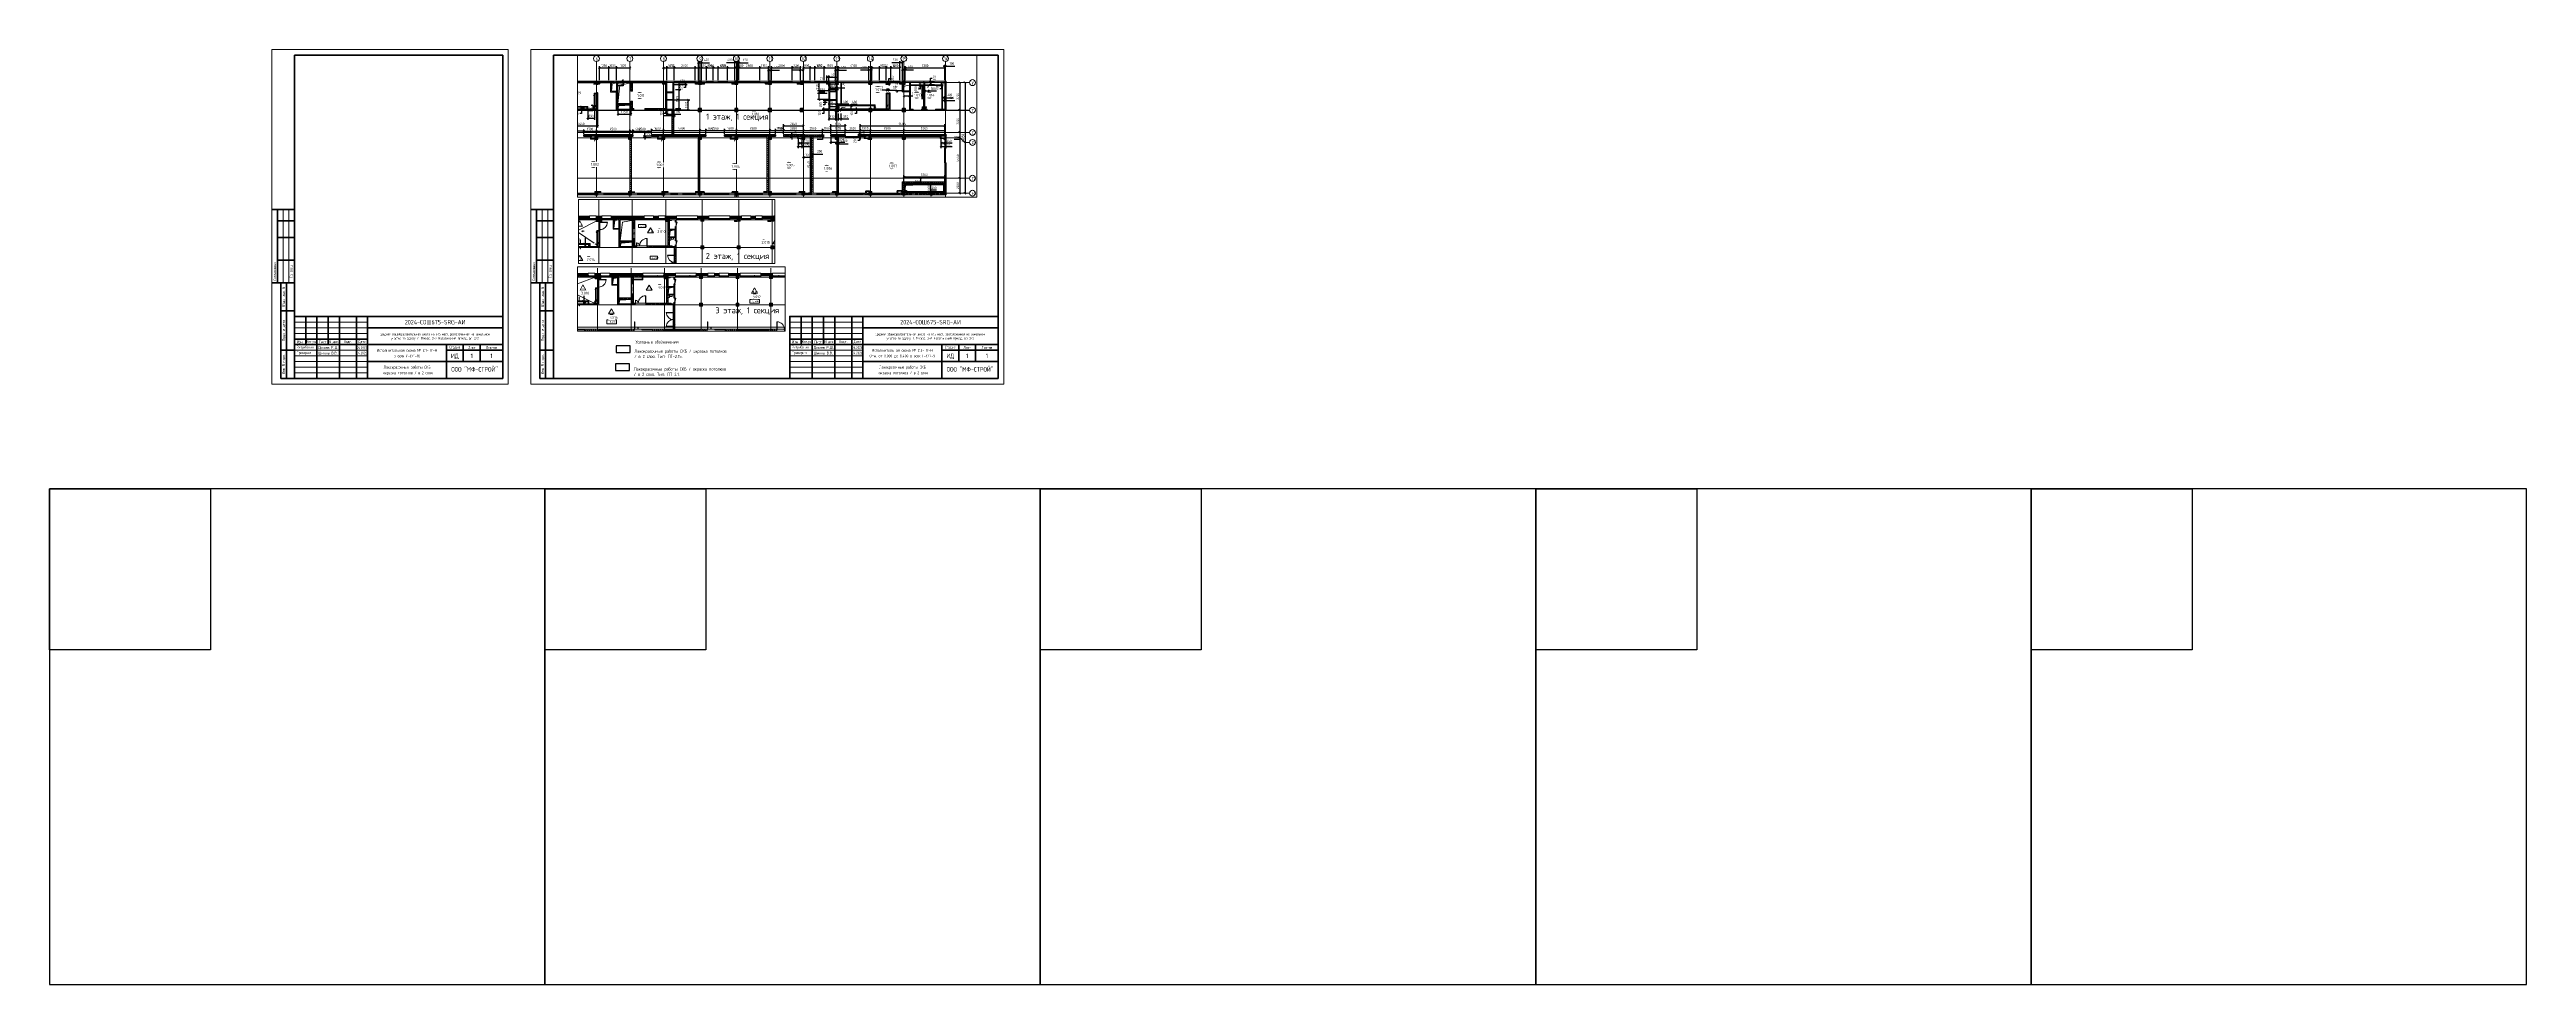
# Paper-space layout '2.3ОкрПТ2.15в3' of a CAD drawing. Header units: millimetres. Extents: x -143 to 2057, y 0 to 830.
# The model-space entities are those that its viewports show. They can reach past a viewport. Long polylines and large blocks are cut down to what shows.
import ezdxf
from ezdxf.enums import TextEntityAlignment as Align

# ---------------------------------------------------------------- set-up
doc = ezdxf.new("R2018")
doc.units = ezdxf.units.MM
doc.linetypes.add('ADSK_Линия сетки', pattern=[2500, 2000, -250, 0, -250])
doc.linetypes.add('Штрих короткий', pattern=[300, 150, -150])
doc.layers.get('Defpoints').update_dxf_attribs({"color": 250})
for name, color, linetype, lineweight in [('A-____-____-DIMS', 250, 'Continuous', 9), ('A-____-NOTE-TEXT', 250, 'Continuous', 9), ('A-AREA-____-IDEN', 250, 'Continuous', 9), ('A-DETL-____-OTLN', 250, 'Continuous', 5), ('A-DETL-GENF-OTLN', 250, 'Continuous', 5), ('A-DOOR-____-MCUT', 250, 'Continuous', 5), ('A-DOOR-____-OTLN', 250, 'Continuous', 5), ('A-DOOR-FRAM-MCUT', 31, 'Continuous', 5), ('A-DOOR-FRAM-OTLN', 31, 'Continuous', 5), ('A-DOOR-GLAZ-MCUT', 31, 'Continuous', 5), ('A-FLOR-____-IDEN', 11, 'Continuous', 9), ('A-FLOR-____-OTLN', 192, 'Continuous', 9), ('A-GENM-____-MCUT', 250, 'Continuous', 25), ('A-GENM-____-OTLN', 250, 'Continuous', 9), ('A-GLAZ-____-MCUT', 250, 'Continuous', 9), ('A-GLAZ-____-OTLN', 250, 'Continuous', 5), ('A-WALL-____-MCUT', 250, 'Continuous', 13), ('A-WALL-____-PATT', 250, 'Continuous', 13), ('A-WALL-FNSH-MCUT', 250, 'Continuous', 13), ('G-____-____-DIMS', 250, 'Continuous', 9), ('G-____-____-TEXT', 250, 'Continuous', 9), ('I-WALL-____-OTLN', 250, 'Continuous', 9), ('S-COLS-____-MCUT', 250, 'Continuous', 25), ('S-COLS-____-OTLN', 250, 'Continuous', 9), ('S-GRID-____-IDEN', 250, 'Continuous', 9), ('S-GRID-____-OTLN', 250, 'Continuous', 9)]:
    doc.layers.add(name, color=color, linetype=linetype, lineweight=lineweight)
doc.layers.add('ВЭ', color=7, linetype='Continuous')
doc.styles.add('GOST Common', font='', dxfattribs={"width": 0.9, "height": 350})
doc.styles.add('GOST Common_1', font='', dxfattribs={"width": 0.9, "height": 250})
doc.styles.add('ISOCPEUR_1', font='isocpeur.ttf', dxfattribs={"width": 0.9, "height": 250})
doc.styles.add('ISOCPEUR_2', font='isocpeur.ttf', dxfattribs={"height": 160})
doc.styles.add('ISOCPEUR_3', font='isocpeur.ttf', dxfattribs={"height": 250})
doc.styles.add('ISOCPEUR_4', font='isocpeur.ttf', dxfattribs={"height": 300})
doc.styles.add('ISOCPEUR_5', font='isocpeur.ttf', dxfattribs={"height": 8})
doc.styles.add('ISOCPEUR_6', font='isocpeur.ttf', dxfattribs={"height": 3.5})
doc.styles.get("Standard").update_dxf_attribs({"font": 'ГОСТ тип А.ttf'})
doc.styles.add('СПДС', font='ГОСТ тип А.ttf', dxfattribs={"width": 0.9})
doc.styles.get('GOST Common').set_extended_font_data('GOST Common')
doc.styles.get('GOST Common_1').set_extended_font_data('GOST Common')
doc.dimstyles.new('А3', dxfattribs={"dimtxt": 333, "dimasz": 222, "dimexe": 222, "dimexo": 111, "dimgap": 111, "dimtad": 1, "dimtoh": 1, "dimdec": 0, "dimrnd": 0.0015, "dimzin": 0, "dimdsep": 46, "dimtxsty": 'Standard', "dimblk": 'OBLIQUE', "dimcen": 0, "dimclrd": 7, "dimclre": 7, "dimclrt": 7, "dimadec": 0, "dimazin": 0, "dimtfac": 1, "dimtdec": 0, "dimtofl": 0, "dimtmove": 0, "dimatfit": 3, "dimfxl": 1, "dimtolj": 1, "dimtzin": 0, "dimarcsym": 0})
pattern_1 = [(135, (0, 0), (-141.42136, -141.42136), [])]
pattern_2 = [(45, (0, 0), (-70.71068, 70.71068), [])]
pattern_3 = [(45, (0, 0), (-251.4472, 251.4472), []), (45, (0, 381), (-251.4472, 251.4472), [])]
pattern_4 = [(135, (0, 0), (-142.5612, -142.5612), []), (135, (142.56, 0), (-142.5612, -142.5612), [252.016, -50.403, 3.353, -47.05])]
pattern_5 = [(50, (0, 0), (364.3679, -31.8783), [38.1, -419.1]), (355, (0, 0), (-70.4859, 382.1133), [30.48, -335.28]), (100.451, (30.36, -2.66), (293.885, 350.2334), [32.38, -356.18]), (46.184, (0, 101.6), (542.1585, -84.0858), [57.15, -628.65]), (96.636, (45.2, 94.6), (474.805, 494.8554), [48.57, -534.27]), (351.184, (0, 101.6), (474.8102, 494.85), [45.72, -502.92]), (21, (50.8, 76.2), (303.2285, -204.5305), [38.1, -419.1]), (326, (50.8, 76.2), (123.6039, 368.376), [30.48, -335.28]), (71.451, (76.07, 59.16), (426.8341, 163.8427), [32.38, -356.18]), (37.5, (0, 0), (6.17665, 169.11015), [16.764, -314.452, 16.764, -323.596, -336.55]), (37.5, (0, 0), (6.17665, 169.11015), [-671.576, 16.764, -319.786]), (7.5, (0, 0), (133.63888, 200.3615), [16.764, -177.292, 16.764, -306.832, -128.27]), (7.5, (0, 0), (133.63888, 200.3615), [-517.652, 16.764, -111.506]), (327.5, (-113.28, 0), (271.18182, -11.45836), [16.764, -110.236, 16.764, -379.476, -525.78]), (327.5, (-113.28, 0), (271.18182, -11.45836), [-523.24, 16.764, -509.016]), (317.5, (-164.08, 0), (296.2585, 50.85285), [16.764, -148.336, 16.764, -246.38, -373.38]), (317.5, (-164.08, 0), (296.2585, 50.85285), [-428.244, 16.764, -356.616])]
pattern_6 = [(135, (0, 0), (-75.43415, -75.43415), [106.68, -17.78, 3.556, -17.78]), (135, (0, 75.39), (-75.43415, -75.43415), []), (50, (0, 0), (127.52922, -11.15758), [13.335, -146.685]), (355, (0, 0), (-24.66966, 133.74002), [10.668, -117.348]), (100.451, (10.63, -0.93), (102.85973, 122.58178), [11.333, -124.663]), (46.184, (0, 35.56), (189.75516, -29.43036), [20.002, -220.027]), (96.636, (15.81, 33.1), (166.1822, 173.1996), [17, -186.995]), (351.184, (0, 35.56), (166.18393, 173.19757), [16.002, -176.022]), (21, (17.78, 26.67), (106.13027, -71.58603), [13.335, -146.685]), (326, (17.78, 26.67), (43.26188, 128.93175), [10.668, -117.348]), (71.451, (26.62, 20.7), (149.39198, 57.34505), [11.333, -124.663]), (37.5, (0, 0), (2.162228, 59.188357), [3.353, -112.573, 3.353, -115.773, -117.792]), (37.5, (0, 0), (2.162228, 59.188357), [-235.052, 3.353, -114.44]), (7.5, (0, 0), (46.773857, 70.12615), [3.353, -64.567, 3.353, -109.906, -44.894]), (7.5, (0, 0), (46.773857, 70.12615), [-181.178, 3.353, -41.542]), (327.5, (-39.65, 0), (94.91367, -4.010093), [3.353, -41.097, 3.353, -135.331, -184.023]), (327.5, (-39.65, 0), (94.91367, -4.010093), [-183.134, 3.353, -180.67]), (317.5, (-57.43, 0), (103.69057, 17.79882), [3.353, -54.432, 3.353, -88.748, -130.683]), (317.5, (-57.43, 0), (103.69057, 17.79882), [-149.885, 3.353, -127.33])]
pattern_7 = [(135, (0, 0), (-84.85281, -84.85281), []), (225, (0, 0), (84.85281, -84.85281), [])]
pattern_8 = [(45, (0, 0), (-141.42136, 141.42136), []), (135, (0, 0), (-141.42136, -141.42136), [])]
pattern_9 = [(45, (125, 0), (-22.6274, 22.6274), [])]
pattern_10 = [(45, (-601.3, -122294.8), (-251.4472, 251.4472), []), (45, (-601.3, -121913.8), (-251.4472, 251.4472), [])]
pattern_11 = [(45, (-601.3, -122294.8), (-224.5064, 224.5064), []), (45, (-521.92, -122294.8), (0, 449.0128), []), (45, (-680.67, -122294.8), (0, 449.0128), [])]
pattern_12 = [(135, (1951.41, 124.685), (-14.14214, -14.14214), []), (225, (1951.41, 124.685), (14.14214, -14.14214), [])]
pattern_13 = [(45, (-171.384, 124.685), (-14.1421, 14.1421), []), (135, (-171.384, 124.685), (-14.1421, -14.1421), [])]
pattern_14 = [(135, (1751.41, 124.685), (-14.14214, -14.14214), []), (225, (1751.41, 124.685), (14.14214, -14.14214), [])]
pattern_15 = [(45, (-371.384, 124.685), (-14.1421, 14.1421), []), (135, (-371.384, 124.685), (-14.1421, -14.1421), [])]
pattern_16 = [(135, (1551.41, 164.685), (-14.14214, -14.14214), []), (225, (1551.41, 164.685), (14.14214, -14.14214), [])]
pattern_17 = [(45, (-571.384, 164.685), (-14.1421, 14.1421), []), (135, (-571.384, 164.685), (-14.1421, -14.1421), [])]
pattern_18 = [(135, (-601.3, -122294.79), (-142.5612, -142.5612), []), (135, (-458.73, -122294.79), (-142.5612, -142.5612), [252.016, -50.403, 3.353, -47.05])]
pattern_19 = [(50, (-601.3, -122294.8), (364.3679, -31.8783), [38.1, -419.1]), (355, (-601.3, -122294.8), (-70.4859, 382.1133), [30.48, -335.28]), (100.451, (-570.93, -122297.45), (293.885, 350.2334), [32.38, -356.18]), (46.184, (-601.3, -122193.2), (542.1585, -84.0858), [57.15, -628.65]), (96.636, (-556.1, -122200.2), (474.805, 494.8554), [48.57, -534.27]), (351.184, (-601.3, -122193.2), (474.8102, 494.85), [45.72, -502.92]), (21, (-550.5, -122218.6), (303.2285, -204.5305), [38.1, -419.1]), (326, (-550.5, -122218.6), (123.6039, 368.376), [30.48, -335.28]), (71.451, (-525.22, -122235.63), (426.8341, 163.8427), [32.38, -356.18]), (37.5, (-601.29, -122294.79), (6.17665, 169.11015), [16.764, -314.452, 16.764, -323.596, -336.55]), (37.5, (-601.29, -122294.79), (6.17665, 169.11015), [-671.576, 16.764, -319.786]), (7.5, (-601.3, -122294.79), (133.63888, 200.3615), [16.764, -177.292, 16.764, -306.832, -128.27]), (7.5, (-601.3, -122294.79), (133.63888, 200.3615), [-517.652, 16.764, -111.506]), (327.5, (-714.58, -122294.79), (271.18182, -11.45836), [16.764, -110.236, 16.764, -379.476, -525.78]), (327.5, (-714.58, -122294.79), (271.18182, -11.45836), [-523.24, 16.764, -509.016]), (317.5, (-765.38, -122294.8), (296.2585, 50.85285), [16.764, -148.336, 16.764, -246.38, -373.38]), (317.5, (-765.38, -122294.8), (296.2585, 50.85285), [-428.244, 16.764, -356.616])]
pattern_20 = [(45, (-601.3, -122294.79), (-141.42136, 141.42136), []), (135, (-601.3, -122294.79), (-141.42136, -141.42136), [])]
pattern_21 = [(135, (951.411, 164.685), (-14.1421, -14.1421), []), (225, (951.411, 164.685), (14.1421, -14.1421), [])]
pattern_22 = [(45, (-1171.384, 164.685), (-14.1421, 14.1421), []), (135, (-1171.384, 164.685), (-14.1421, -14.1421), [])]
pattern_23 = [(135, (-3188.22, -259241.39), (-141.42136, -141.42136), [])]
pattern_24 = [(45, (-3188.22, -259241.4), (-251.4472, 251.4472), []), (45, (-3188.22, -258860.4), (-251.4472, 251.4472), [])]
pattern_25 = [(45, (-3188.22, -259241.4), (-224.5064, 224.5064), []), (45, (-3108.85, -259241.4), (0, 449.0128), []), (45, (-3267.6, -259241.4), (0, 449.0128), [])]
pattern_26 = [(135, (-3188.22, -259241.39), (-142.5612, -142.5612), []), (135, (-3045.66, -259241.39), (-142.5612, -142.5612), [252.016, -50.403, 3.353, -47.05])]
pattern_27 = [(50, (-3188.22, -259241.4), (364.3679, -31.8783), [38.1, -419.1]), (355, (-3188.22, -259241.4), (-70.4859, 382.1133), [30.48, -335.28]), (100.451, (-3157.86, -259244.05), (293.885, 350.2334), [32.38, -356.18]), (46.184, (-3188.22, -259139.8), (542.1585, -84.0858), [57.15, -628.65]), (96.636, (-3143.04, -259146.8), (474.805, 494.8554), [48.57, -534.27]), (351.184, (-3188.2, -259139.8), (474.8102, 494.85), [45.72, -502.92]), (21, (-3137.42, -259165.2), (303.2285, -204.5305), [38.1, -419.1]), (326, (-3137.42, -259165.2), (123.6039, 368.376), [30.48, -335.28]), (71.451, (-3112.15, -259182.23), (426.8341, 163.8427), [32.38, -356.18]), (37.5, (-3188.22, -259241.39), (6.17665, 169.11015), [16.764, -314.452, 16.764, -323.596, -336.55]), (37.5, (-3188.22, -259241.39), (6.17665, 169.11015), [-671.576, 16.764, -319.786]), (7.5, (-3188.22, -259241.39), (133.63888, 200.3615), [16.764, -177.292, 16.764, -306.832, -128.27]), (7.5, (-3188.22, -259241.39), (133.63888, 200.3615), [-517.652, 16.764, -111.506]), (327.5, (-3301.51, -259241.39), (271.18182, -11.45836), [16.764, -110.236, 16.764, -379.476, -525.78]), (327.5, (-3301.51, -259241.39), (271.18182, -11.45836), [-523.24, 16.764, -509.016]), (317.5, (-3352.3, -259241.4), (296.2585, 50.85285), [16.764, -148.336, 16.764, -246.38, -373.38]), (317.5, (-3352.3, -259241.4), (296.2585, 50.85285), [-428.244, 16.764, -356.616])]
pattern_28 = [(45, (-3188.22, -259241.39), (-141.42136, 141.42136), []), (135, (-3188.22, -259241.39), (-141.42136, -141.42136), [])]

# ---------------------------------------------------------------- blocks, each defined once
blk = doc.blocks.new('*U4852')
at = {"color": 4}
blk.add_lwpolyline([(-220, -220), (220, -220), (220, 220), (-220, 220)], close=True, dxfattribs=at)
at = {"color": 3}
blk.add_lwpolyline([(-220, 220), (-77, 220), (-77, 77), (-220, 77)], close=True, dxfattribs=at)
blk = doc.blocks.new('*U4851')
at = {"color": 0, "linetype": 'ByBlock', "lineweight": -2, "transparency": 16777216}
for p in [(0, 0), (440, 0), (880, 0), (1320, 0), (1760, 0)]:
    blk.add_blockref('*U4852', p, dxfattribs=at)
blk = doc.blocks.new('*U4853')
at = {"lineweight": 0}
blk.add_lwpolyline([(-205, -5), (5, -5), (5, 292), (-205, 292)], close=True, dxfattribs=at)
at = {"color": 0, "linetype": 'Continuous', "lineweight": 50}
blk.add_lwpolyline([(-185, 287), (0, 287), (0, 0), (-185, 0)], close=True, dxfattribs=at)
at = {"lineweight": 35}
for points in [[(-185, 150), (-205, 150)], [(-200, 85), (-200, 150)], [(-185, 140), (-200, 140)], [(-185, 125), (-200, 125)], [(-185, 105), (-200, 105)], [(-185, 85), (-205, 85)], [(-185, 85), (-197, 85), (-197, 0), (-185, 0)], [(-192, 0), (-192, 85)], [(-185, 60), (-197, 60)], [(-175, 55), (-175, 30)], [(-165, 55), (-165, 0)], [(-155, 55), (-155, 30)], [(-145, 55), (-145, 0)], [(-130, 55), (-130, 0)], [(-120, 55), (-120, 0)], [(-120, 45), (0, 45)], [(-185, 25), (-197, 25)], [(-185, 35), (-120, 35)], [(-185, 30), (0, 30)], [(-50, 30), (-50, 0)], [(-50, 25), (0, 25)], [(-35, 30), (-35, 15)], [(-20, 30), (-20, 15)], [(-120, 15), (0, 15)]]:
    blk.add_lwpolyline(points, dxfattribs=at)
at = {"lineweight": 18}
for points in [[(-195, 85), (-195, 150)], [(-190, 85), (-190, 150)], [(-185, 50), (-120, 50)], [(-185, 45), (-120, 45)], [(-185, 40), (-120, 40)], [(-185, 25), (-120, 25)], [(-185, 20), (-120, 20)], [(-185, 15), (-120, 15)], [(-185, 10), (-120, 10)], [(-185, 5), (-120, 5)]]:
    blk.add_lwpolyline(points, dxfattribs=at)
at = {"lineweight": 35}
blk.add_lwpolyline([(-185, 0), (0, 0), (0, 55), (-185, 55)], close=True, dxfattribs=at)
at = {"lineweight": 0}
blk.add_lwpolyline([(0, -5), (5, -5), (5, 0)], dxfattribs=at)
at = {"lineweight": -2, "char_height": 2.5, "attachment_point": 5, "rotation": 90, "style": 'СПДС'}
for s, insert, width in [('Согласовано', (-202.5, 95), 19.991), ('Гл. спец.', (-187.5, 95), 19.991), ('Взам. инв. N', (-194.5, 72.5), 24.991), ('Подл. и дата', (-194.5, 42.5), 34.991), ('Инв. N подл.', (-194.5, 12.5), 24.991)]:
    blk.add_mtext(s, dxfattribs=dict(at, insert=insert, width=width))
at = {"lineweight": -2, "char_height": 2.5, "style": 'СПДС'}
for s, insert, width, attachment_point in [('Разработал', (-183.1, 27.5), 17.953, 4), ('Проверил', (-183.1, 22.5), 17.953, 4), ('Изм.', (-180, 32.5), 10, 5), ('Кол.уч.', (-170, 32.5), 10, 5), ('Лист', (-160, 32.5), 10, 5), ('N док.', (-150, 32.5), 10, 5), ('Подп.', (-137.5, 32.5), 15, 5), ('Дата', (-125, 32.5), 10, 5), ('Стадия', (-42.5, 27.5), 15, 5), ('Лист', (-27.5, 27.5), 15, 5), ('Листов', (-10, 27.5), 20, 5)]:
    blk.add_mtext(s, dxfattribs=dict(at, insert=insert, width=width, attachment_point=attachment_point))
at = {"insert": (-60.2, 37.2), "char_height": 2.2, "attachment_point": 5, "style": 'СПДС'}
blk.add_mtext_dynamic_manual_height_columns('Средняя общеобразовательная школа на 675 мест, расположенная на земельном\\P\\pxqc;участке по адресу: г. Москва, 2-й Нагатинский проезд, вл. 2/3', width=118.293, gutter_width=0, heights=[12.8], dxfattribs=at)
at = {"lineweight": 30, "width": 0.9, "flags": 104}
blk.add_attdef('ШАПКА', text='', height=3, dxfattribs=at).set_placement((-135, 281), align=Align.MIDDLE_CENTER)
at = {"style": 'СПДС'}
for tag, height, p in [('ШИФР_ПРОЕКТА', 4, (-60, 50)), ('НАИМЕНОВАНИЕ_ОБЪЕКТА', 2.5, (-85, 25)), ('СТАДИЯ', 4, (-42.5, 20)), ('ЛИСТ_первый', 4, (-27.5, 20)), ('ЛИСТОВ', 4, (-10, 20)), ('НАИМЕНОВАНИЕ_ОБЪЕКТА2', 2.5, (-85, 20)), ('НАИМЕНОВАНИЕ_ЧЕРТЕЖА2', 2.5, (-85, 5)), ('НАИМЕНОВАНИЕ_ЧЕРТЕЖА1', 2.5, (-85, 10)), ('ОРГАНИЗАЦИЯ_РАЗРАБОТЧИК1', 4, (-25, 8.1))]:
    blk.add_attdef(tag, text='', height=height, dxfattribs=at).set_placement(p, align=Align.MIDDLE_CENTER)
for tag, p in [('РАЗРАБОТЧИК', (-164, 27.5)), ('РУК.ГРУППЫ', (-164, 22.5))]:
    blk.add_attdef(tag, text='', height=2.5, dxfattribs=at).set_placement(p, align=Align.MIDDLE_LEFT)
at = {"style": 'СПДС', "width": 0.9}
for tag, p in [('ДАТА1', (-129.6, 26.4)), ('ДАТА2', (-129.6, 21.4))]:
    blk.add_attdef(tag, p, '', height=2.3, dxfattribs=at)
blk = doc.blocks.new('*U4854')
at = {"lineweight": 0}
blk.add_lwpolyline([(-415, -5), (5, -5), (5, 292), (-415, 292)], close=True, dxfattribs=at)
at = {"color": 0, "linetype": 'Continuous', "lineweight": 50}
blk.add_lwpolyline([(-395, 287), (0, 287), (0, 0), (-395, 0)], close=True, dxfattribs=at)
at = {"lineweight": 35}
for points in [[(-395, 150), (-415, 150)], [(-410, 85), (-410, 150)], [(-395, 140), (-410, 140)], [(-395, 125), (-410, 125)], [(-395, 105), (-410, 105)], [(-395, 85), (-415, 85)], [(-395, 85), (-407, 85), (-407, 0), (-395, 0)], [(-402, 0), (-402, 85)], [(-395, 60), (-407, 60)], [(-175, 55), (-175, 30)], [(-165, 55), (-165, 0)], [(-155, 55), (-155, 30)], [(-145, 55), (-145, 0)], [(-130, 55), (-130, 0)], [(-120, 55), (-120, 0)], [(-120, 45), (0, 45)], [(-395, 25), (-407, 25)], [(-185, 35), (-120, 35)], [(-185, 30), (0, 30)], [(-50, 30), (-50, 0)], [(-50, 25), (0, 25)], [(-35, 30), (-35, 15)], [(-20, 30), (-20, 15)], [(-120, 15), (0, 15)]]:
    blk.add_lwpolyline(points, dxfattribs=at)
at = {"lineweight": 18}
for points in [[(-405, 85), (-405, 150)], [(-400, 85), (-400, 150)], [(-185, 50), (-120, 50)], [(-185, 45), (-120, 45)], [(-185, 40), (-120, 40)], [(-185, 25), (-120, 25)], [(-185, 20), (-120, 20)], [(-185, 15), (-120, 15)], [(-185, 10), (-120, 10)], [(-185, 5), (-120, 5)]]:
    blk.add_lwpolyline(points, dxfattribs=at)
at = {"lineweight": 35}
blk.add_lwpolyline([(-185, 0), (0, 0), (0, 55), (-185, 55)], close=True, dxfattribs=at)
at = {"lineweight": 0}
blk.add_lwpolyline([(0, -5), (5, -5), (5, 0)], dxfattribs=at)
at = {"lineweight": -2, "char_height": 2.5, "attachment_point": 5, "rotation": 90, "style": 'СПДС'}
for s, insert, width in [('Согласовано', (-412.5, 95), 19.991), ('Гл. спец.', (-397.5, 95), 19.991), ('Взам. инв. N', (-404.5, 72.5), 24.991), ('Подл. и дата', (-404.5, 42.5), 34.991), ('Инв. N подл.', (-404.5, 12.5), 24.991)]:
    blk.add_mtext(s, dxfattribs=dict(at, insert=insert, width=width))
at = {"lineweight": -2, "char_height": 2.5, "style": 'СПДС'}
for s, insert, width, attachment_point in [('Разработал', (-183.1, 27.5), 17.953, 4), ('Проверил', (-183.1, 22.5), 17.953, 4), ('Изм.', (-180, 32.5), 10, 5), ('Кол.уч.', (-170, 32.5), 10, 5), ('Лист', (-160, 32.5), 10, 5), ('N док.', (-150, 32.5), 10, 5), ('Подп.', (-137.5, 32.5), 15, 5), ('Дата', (-125, 32.5), 10, 5), ('Стадия', (-42.5, 27.5), 15, 5), ('Лист', (-27.5, 27.5), 15, 5), ('Листов', (-10, 27.5), 20, 5)]:
    blk.add_mtext(s, dxfattribs=dict(at, insert=insert, width=width, attachment_point=attachment_point))
at = {"insert": (-60.2, 37.2), "char_height": 2.2, "attachment_point": 5, "style": 'СПДС'}
blk.add_mtext_dynamic_manual_height_columns('Средняя общеобразовательная школа на 675 мест, расположенная на земельном\\P\\pxqc;участке по адресу: г. Москва, 2-й Нагатинский проезд, вл. 2/3', width=118.293, gutter_width=0, heights=[12.8], dxfattribs=at)
at = {"lineweight": 30, "width": 0.9, "flags": 104}
blk.add_attdef('ШАПКА', text='', height=3, dxfattribs=at).set_placement((-135, 281), align=Align.MIDDLE_CENTER)
at = {"style": 'СПДС'}
for tag, height, p in [('ШИФР_ПРОЕКТА', 4, (-60, 50)), ('НАИМЕНОВАНИЕ_ОБЪЕКТА', 2.5, (-85, 25)), ('СТАДИЯ', 4, (-42.5, 20)), ('ЛИСТ_первый', 4, (-27.5, 20)), ('ЛИСТОВ', 4, (-10, 20)), ('НАИМЕНОВАНИЕ_ОБЪЕКТА2', 2.5, (-85, 20)), ('НАИМЕНОВАНИЕ_ЧЕРТЕЖА2', 2.5, (-85, 5)), ('НАИМЕНОВАНИЕ_ЧЕРТЕЖА1', 2.5, (-85, 10)), ('ОРГАНИЗАЦИЯ_РАЗРАБОТЧИК1', 4, (-25, 8.1))]:
    blk.add_attdef(tag, text='', height=height, dxfattribs=at).set_placement(p, align=Align.MIDDLE_CENTER)
for tag, p in [('РАЗРАБОТЧИК', (-164, 27.5)), ('РУК.ГРУППЫ', (-164, 22.5))]:
    blk.add_attdef(tag, text='', height=2.5, dxfattribs=at).set_placement(p, align=Align.MIDDLE_LEFT)
at = {"style": 'СПДС', "width": 0.9}
for tag, p in [('ДАТА1', (-129.6, 26.4)), ('ДАТА2', (-129.6, 21.4))]:
    blk.add_attdef(tag, p, '', height=2.3, dxfattribs=at)
blk = doc.blocks.new('Окно_СКБ_1Ст1 - 120_Окно_СКБ_1Ст_900_ОК3л-29018700-Кладочный план на отм_ 0_000_ Секция 1_')
at = {"layer": 'A-GLAZ-____-MCUT'}
for p, q in [((-450, -125), (450, -125)), ((-450, -195), (450, -195))]:
    blk.add_line(p, q, dxfattribs=at)
at = {"layer": 'A-GLAZ-____-OTLN'}
for p, q in [((450, -125), (-450, -125)), ((-450, -195), (450, -195))]:
    blk.add_line(p, q, dxfattribs=at)
blk = doc.blocks.new('Окно_СКБ_1Ст1 - 120_Окно_СКБ_1Ст_1700_ОК19Л-29018918-Кладочный план на отм_ 0_000_ Секция 1_')
at = {"layer": 'A-GLAZ-____-MCUT'}
for p, q in [((-850, -125), (850, -125)), ((-850, -195), (850, -195))]:
    blk.add_line(p, q, dxfattribs=at)
at = {"layer": 'A-GLAZ-____-OTLN'}
for p, q in [((850, -125), (-850, -125)), ((-850, -195), (850, -195))]:
    blk.add_line(p, q, dxfattribs=at)
blk = doc.blocks.new('Окно_СКБ_2Ст1 - Окно_СКБ_2Ст 3300_ОК1Л-35431506-Кладочный план на отм_ 0_000_ Секция 1_')
at = {"layer": 'A-GLAZ-____-MCUT'}
for p, q in [((-1650, -125), (1650, -125)), ((-1650, -195), (1650, -195))]:
    blk.add_line(p, q, dxfattribs=at)
at = {"layer": 'A-GLAZ-____-OTLN'}
for p, q in [((1650, -125), (-1650, -125)), ((-1650, -195), (1650, -195))]:
    blk.add_line(p, q, dxfattribs=at)
blk = doc.blocks.new('Окно_СКБ_2Ст1 - Окно_СКБ_2Ст 3300_ОК2-29018968-Кладочный план на отм_ 0_000_ Секция 1_')
at = {"layer": 'A-GLAZ-____-MCUT'}
for p, q in [((-1650, -125), (1650, -125)), ((-1650, -195), (1650, -195))]:
    blk.add_line(p, q, dxfattribs=at)
at = {"layer": 'A-GLAZ-____-OTLN'}
for p, q in [((1650, -125), (-1650, -125)), ((-1650, -195), (1650, -195))]:
    blk.add_line(p, q, dxfattribs=at)
blk = doc.blocks.new('Окно_СКБ_2Ст1 - Окно_СКБ_2Ст_3300_ОК1-29020644-Кладочный план на отм_ 0_000_ Секция 1_')
at = {"layer": 'A-GLAZ-____-MCUT'}
for p, q in [((-1650, -125), (1650, -125)), ((-1650, -195), (1650, -195))]:
    blk.add_line(p, q, dxfattribs=at)
at = {"layer": 'A-GLAZ-____-OTLN'}
for p, q in [((1650, -125), (-1650, -125)), ((-1650, -195), (1650, -195))]:
    blk.add_line(p, q, dxfattribs=at)
blk = doc.blocks.new('Окно_СКБ_2Ст1 - Окно_СКБ_2Ст 3300_ОК2л-29018874-Кладочный план на отм_ 0_000_ Секция 1_')
at = {"layer": 'A-GLAZ-____-MCUT'}
for p, q in [((-1650, -125), (1650, -125)), ((-1650, -195), (1650, -195))]:
    blk.add_line(p, q, dxfattribs=at)
at = {"layer": 'A-GLAZ-____-OTLN'}
for p, q in [((1650, -125), (-1650, -125)), ((-1650, -195), (1650, -195))]:
    blk.add_line(p, q, dxfattribs=at)
blk = doc.blocks.new('Окно_СКБ_2Ст1 - Окно_СКБ_2Ст_3300_ОК1-V1-Кладочный план на отм_ 0_000_ Секция 1_')
at = {"layer": 'A-GLAZ-____-MCUT'}
for p, q in [((-1650, -125), (1650, -125)), ((-1650, -195), (1650, -195))]:
    blk.add_line(p, q, dxfattribs=at)
at = {"layer": 'A-GLAZ-____-OTLN'}
for p, q in [((1650, -125), (-1650, -125)), ((-1650, -195), (1650, -195))]:
    blk.add_line(p, q, dxfattribs=at)
blk = doc.blocks.new('Окно_СКБ_2Ст1 - Окно_СКБ_2Ст 3300_ОК2л-V2-Кладочный план на отм_ 0_000_ Секция 1_')
at = {"layer": 'A-GLAZ-____-MCUT'}
for p, q in [((-1650, -125), (1650, -125)), ((-1650, -195), (1650, -195))]:
    blk.add_line(p, q, dxfattribs=at)
at = {"layer": 'A-GLAZ-____-OTLN'}
for p, q in [((1650, -125), (-1650, -125)), ((-1650, -195), (1650, -195))]:
    blk.add_line(p, q, dxfattribs=at)
blk = doc.blocks.new('Окно_СКБ_2Ст1 - Окно_СКБ_2Ст_2800_ОК11Л-29018712-Кладочный план на отм_ 0_000_ Секция 1_')
at = {"layer": 'A-GLAZ-____-MCUT'}
for p, q in [((-1400, -125), (1400, -125)), ((-1400, -195), (1400, -195))]:
    blk.add_line(p, q, dxfattribs=at)
at = {"layer": 'A-GLAZ-____-OTLN'}
for p, q in [((1400, -125), (-1400, -125)), ((-1400, -195), (1400, -195))]:
    blk.add_line(p, q, dxfattribs=at)
blk = doc.blocks.new('Окно_СКБ_1Ст1 - 120_Окно_СКБ_1Ст_900_ОК3л-V3-Кладочный план на отм_ 0_000_ Секция 1_')
at = {"layer": 'A-GLAZ-____-MCUT'}
for p, q in [((-450, -125), (450, -125)), ((-450, -195), (450, -195))]:
    blk.add_line(p, q, dxfattribs=at)
at = {"layer": 'A-GLAZ-____-OTLN'}
for p, q in [((450, -125), (-450, -125)), ((-450, -195), (450, -195))]:
    blk.add_line(p, q, dxfattribs=at)
blk = doc.blocks.new('Окно_СКБ_1Ст1 - 120_Окно_СКБ_1Ст_1250_ОК14Л-29018784-Кладочный план на отм_ 0_000_ Секция 1_')
at = {"layer": 'A-GLAZ-____-MCUT'}
for p, q in [((-625, -125), (625, -125)), ((-625, -195), (625, -195))]:
    blk.add_line(p, q, dxfattribs=at)
at = {"layer": 'A-GLAZ-____-OTLN'}
for p, q in [((625, -125), (-625, -125)), ((-625, -195), (625, -195))]:
    blk.add_line(p, q, dxfattribs=at)
blk = doc.blocks.new('Окно_СКБ_2Ст1 - Окно_СКБ_2Ст_2800_ОК11-29018754-Кладочный план на отм_ 0_000_ Секция 1_')
at = {"layer": 'A-GLAZ-____-MCUT'}
for p, q in [((-1400, -125), (1400, -125)), ((-1400, -195), (1400, -195))]:
    blk.add_line(p, q, dxfattribs=at)
at = {"layer": 'A-GLAZ-____-OTLN'}
for p, q in [((1400, -125), (-1400, -125)), ((-1400, -195), (1400, -195))]:
    blk.add_line(p, q, dxfattribs=at)
blk = doc.blocks.new('Окно_СКБ_1Ст1 - 120_Окно_СКБ_1Ст_1250_ОКп14_E30-37619683-Кладочный план на отм_ 0_000_ Секция 1_')
at = {"layer": 'A-GLAZ-____-MCUT'}
for p, q in [((-625, -125), (625, -125)), ((-625, -195), (625, -195))]:
    blk.add_line(p, q, dxfattribs=at)
at = {"layer": 'A-GLAZ-____-OTLN'}
for p, q in [((625, -125), (-625, -125)), ((-625, -195), (625, -195))]:
    blk.add_line(p, q, dxfattribs=at)
blk = doc.blocks.new('Окно_СКБ_1Ст1 - 120_Окно_СКБ_1Ст_1250_ОК14Л-V5-Кладочный план на отм_ 0_000_ Секция 1_')
at = {"layer": 'A-GLAZ-____-MCUT'}
for p, q in [((-625, -125), (625, -125)), ((-625, -195), (625, -195))]:
    blk.add_line(p, q, dxfattribs=at)
at = {"layer": 'A-GLAZ-____-OTLN'}
for p, q in [((625, -125), (-625, -125)), ((-625, -195), (625, -195))]:
    blk.add_line(p, q, dxfattribs=at)
blk = doc.blocks.new('Окно_СКБ_2Ст1 - Окно_СКБ_2Ст_2800_ОК12-29019270-Кладочный план на отм_ 0_000_ Секция 1_')
at = {"layer": 'A-GLAZ-____-MCUT'}
for p, q in [((-1400, -125), (1400, -125)), ((-1400, -195), (1400, -195))]:
    blk.add_line(p, q, dxfattribs=at)
at = {"layer": 'A-GLAZ-____-OTLN'}
for p, q in [((1400, -125), (-1400, -125)), ((-1400, -195), (1400, -195))]:
    blk.add_line(p, q, dxfattribs=at)
blk = doc.blocks.new('_Wn_-As_OpeningMEP_floor__Rectangular - _Wn_-As_OpeningMEP_floor__Rectangular-32466847-Кладочный план на отм_ 0_000_ Секция 1_')
at = {"layer": 'A-DETL-GENF-OTLN'}
for p, q in [((-250, -50), (-212, 112)), ((-212, 112), (250, 150))]:
    blk.add_line(p, q, dxfattribs=at)
blk = doc.blocks.new('_Wn_-As_OpeningMEP_floor__Rectangular - _Wn_-As_OpeningMEP_floor__Rectangular-V6-Кладочный план на отм_ 0_000_ Секция 1_')
at = {"layer": 'A-DETL-GENF-OTLN'}
for p, q in [((-250, -50), (-212, 112)), ((-212, 112), (250, 150))]:
    blk.add_line(p, q, dxfattribs=at)
blk = doc.blocks.new('BSC_Колонна _Прямоугольная - 400x400-V9-Кладочный план на отм_ 0_000_ Секция 1_')
at = {"layer": 'S-COLS-____-OTLN', "lineweight": 5}
h = blk.add_hatch(dxfattribs=at)
h.set_pattern_fill('FP_16', color=256, style=0, pattern_type=2)
h.set_pattern_definition([(135, (-22249.98, -50975), (-142.5619, -142.5619), []), (135, (-22107.42, -50975), (-142.5619, -142.5619), [252.016, -50.403, 3.353, -47.05])])
h.paths.add_polyline_path([(-200, -200), (200, -200), (200, 200), (-200, 200), (-200, -10)])
at = {"layer": 'S-COLS-____-MCUT'}
for p, q in [((200, 200), (-200, 200)), ((-200, 200), (-200, -200)), ((200, -200), (200, 200)), ((-200, -200), (200, -200))]:
    blk.add_line(p, q, dxfattribs=at)
blk = doc.blocks.new('BSC_Колонна _Прямоугольная - 400x400-V10-Кладочный план на отм_ 0_000_ Секция 1_')
at = {"layer": 'S-COLS-____-OTLN', "lineweight": 5}
h = blk.add_hatch(dxfattribs=at)
h.set_pattern_fill('FP_17', color=256, style=0, pattern_type=2)
h.set_pattern_definition([(135, (-31249.98, -50975), (-142.5619, -142.5619), []), (135, (-31107.42, -50975), (-142.5619, -142.5619), [252.016, -50.403, 3.353, -47.05])])
h.paths.add_polyline_path([(-200, -200), (200, -200), (200, 200), (-200, 200)])
at = {"layer": 'S-COLS-____-MCUT'}
for p, q in [((200, 200), (-200, 200)), ((-200, 200), (-200, -200)), ((200, -200), (200, 200)), ((-200, -200), (200, -200))]:
    blk.add_line(p, q, dxfattribs=at)
blk = doc.blocks.new('BSC_Колонна _Прямоугольная - 400x400-V11-Кладочный план на отм_ 0_000_ Секция 1_')
at = {"layer": 'S-COLS-____-OTLN', "lineweight": 5}
h = blk.add_hatch(dxfattribs=at)
h.set_pattern_fill('FP_18', color=256, style=0, pattern_type=2)
h.set_pattern_definition([(135, (-41049.98, -50975), (-142.5619, -142.5619), []), (135, (-40907.42, -50975), (-142.5619, -142.5619), [252.016, -50.403, 3.353, -47.05])])
h.paths.add_polyline_path([(-200, -200), (200, -200), (200, 200), (-200, 200)])
at = {"layer": 'S-COLS-____-MCUT'}
for p, q in [((200, 200), (-200, 200)), ((-200, 200), (-200, -200)), ((200, -200), (200, 200)), ((-200, -200), (200, -200))]:
    blk.add_line(p, q, dxfattribs=at)
blk = doc.blocks.new('BSC_Колонна _Прямоугольная - 400x400-V12-Кладочный план на отм_ 0_000_ Секция 1_')
at = {"layer": 'S-COLS-____-OTLN', "lineweight": 5}
h = blk.add_hatch(dxfattribs=at)
h.set_pattern_fill('FP_19', color=256, style=0, pattern_type=2)
h.set_pattern_definition([(135, (-45549.98, -50975), (-142.5619, -142.5619), []), (135, (-45407.42, -50975), (-142.5619, -142.5619), [252.016, -50.403, 3.353, -47.05])])
h.paths.add_polyline_path([(-200, -200), (200, -200), (200, 200), (-200, 200), (-200, -10)])
at = {"layer": 'S-COLS-____-MCUT'}
for p, q in [((200, 200), (-200, 200)), ((-200, 200), (-200, -200)), ((200, -200), (200, 200)), ((-200, -200), (200, -200))]:
    blk.add_line(p, q, dxfattribs=at)
blk = doc.blocks.new('BSC_Колонна _Прямоугольная - 400x400-V13-Кладочный план на отм_ 0_000_ Секция 1_')
at = {"layer": 'S-COLS-____-OTLN', "lineweight": 5}
h = blk.add_hatch(dxfattribs=at)
h.set_pattern_fill('FP_20', color=256, style=0, pattern_type=2)
h.set_pattern_definition([(135, (-50049.98, -50975), (-142.5619, -142.5619), []), (135, (-49907.42, -50975), (-142.5619, -142.5619), [252.016, -50.403, 3.353, -47.05])])
h.paths.add_polyline_path([(-200, -200), (200, -200), (200, 200), (-200, 200), (-200, -10)])
at = {"layer": 'S-COLS-____-MCUT'}
for p, q in [((200, 200), (-200, 200)), ((-200, 200), (-200, -200)), ((200, -200), (200, 200)), ((-200, -200), (200, -200))]:
    blk.add_line(p, q, dxfattribs=at)
blk = doc.blocks.new('BSC_Колонна _Прямоугольная - 400x400-V14-Кладочный план на отм_ 0_000_ Секция 1_')
at = {"layer": 'S-COLS-____-OTLN', "lineweight": 5}
h = blk.add_hatch(dxfattribs=at)
h.set_pattern_fill('FP_21', color=256, style=0, pattern_type=2)
h.set_pattern_definition([(135, (-54549.98, -50975), (-142.5619, -142.5619), []), (135, (-54407.42, -50975), (-142.5619, -142.5619), [252.016, -50.403, 3.353, -47.05])])
h.paths.add_polyline_path([(-200, -200), (200, -200), (200, 200), (-200, 200), (-200, -10)])
at = {"layer": 'S-COLS-____-MCUT'}
for p, q in [((200, 200), (-200, 200)), ((-200, 200), (-200, -200)), ((200, -200), (200, 200)), ((-200, -200), (200, -200))]:
    blk.add_line(p, q, dxfattribs=at)
blk = doc.blocks.new('BSC_Колонна _Прямоугольная - 400x400-V15-Кладочный план на отм_ 0_000_ Секция 1_')
at = {"layer": 'S-COLS-____-OTLN', "lineweight": 5}
h = blk.add_hatch(dxfattribs=at)
h.set_pattern_fill('FP_22', color=256, style=0, pattern_type=2)
h.set_pattern_definition([(135, (-63549.98, -50975), (-142.5619, -142.5619), []), (135, (-63407.42, -50975), (-142.5619, -142.5619), [252.016, -50.403, 3.353, -47.05])])
h.paths.add_polyline_path([(-200, -200), (200, -200), (200, 200), (-200, 200)])
at = {"layer": 'S-COLS-____-MCUT'}
for p, q in [((200, 200), (-200, 200)), ((-200, 200), (-200, -200)), ((200, -200), (200, 200)), ((-200, -200), (200, -200))]:
    blk.add_line(p, q, dxfattribs=at)
blk = doc.blocks.new('BSC_Колонна _Прямоугольная - 400x400-V16-Кладочный план на отм_ 0_000_ Секция 1_')
at = {"layer": 'S-COLS-____-OTLN', "lineweight": 5}
h = blk.add_hatch(dxfattribs=at)
h.set_pattern_fill('FP_23', color=256, style=0, pattern_type=2)
h.set_pattern_definition([(135, (-36149.98, -54675), (-142.5619, -142.5619), []), (135, (-36007.42, -54675), (-142.5619, -142.5619), [252.016, -50.403, 3.353, -47.05])])
h.paths.add_polyline_path([(-200, -200), (200, -200), (200, 200), (-200, 200)])
at = {"layer": 'S-COLS-____-MCUT'}
for p, q in [((200, 200), (-200, 200)), ((-200, 200), (-200, -200)), ((200, -200), (200, 200)), ((-200, -200), (200, -200))]:
    blk.add_line(p, q, dxfattribs=at)
blk = doc.blocks.new('BSC_Колонна _Прямоугольная - 400x400-V17-Кладочный план на отм_ 0_000_ Секция 1_')
at = {"layer": 'S-COLS-____-OTLN', "lineweight": 5}
h = blk.add_hatch(dxfattribs=at)
h.set_pattern_fill('FP_24', color=256, style=0, pattern_type=2)
h.set_pattern_definition([(135, (-41049.98, -54675), (-142.5619, -142.5619), []), (135, (-40907.42, -54675), (-142.5619, -142.5619), [252.016, -50.403, 3.353, -47.05])])
h.paths.add_polyline_path([(-200, -200), (200, -200), (200, 200), (-200, 200)])
at = {"layer": 'S-COLS-____-MCUT'}
for p, q in [((200, 200), (-200, 200)), ((-200, 200), (-200, -200)), ((200, -200), (200, 200)), ((-200, -200), (200, -200))]:
    blk.add_line(p, q, dxfattribs=at)
blk = doc.blocks.new('BSC_Колонна _Прямоугольная - 400x400-V18-Кладочный план на отм_ 0_000_ Секция 1_')
at = {"layer": 'S-COLS-____-OTLN', "lineweight": 5}
h = blk.add_hatch(dxfattribs=at)
h.set_pattern_fill('FP_25', color=256, style=0, pattern_type=2)
h.set_pattern_definition([(135, (-45549.98, -54675), (-142.5619, -142.5619), []), (135, (-45407.42, -54675), (-142.5619, -142.5619), [252.016, -50.403, 3.353, -47.05])])
h.paths.add_polyline_path([(-200, -200), (200, -200), (200, 200), (-200, 200)])
at = {"layer": 'S-COLS-____-MCUT'}
for p, q in [((200, 200), (-200, 200)), ((-200, 200), (-200, -200)), ((200, -200), (200, 200)), ((-200, -200), (200, -200))]:
    blk.add_line(p, q, dxfattribs=at)
blk = doc.blocks.new('BSC_Колонна _Прямоугольная - 400x400-V19-Кладочный план на отм_ 0_000_ Секция 1_')
at = {"layer": 'S-COLS-____-OTLN', "lineweight": 5}
h = blk.add_hatch(dxfattribs=at)
h.set_pattern_fill('FP_26', color=256, style=0, pattern_type=2)
h.set_pattern_definition([(135, (-49849.98, -54675), (-142.5619, -142.5619), []), (135, (-49707.42, -54675), (-142.5619, -142.5619), [252.016, -50.403, 3.353, -47.05])])
h.paths.add_polyline_path([(-200, -200), (200, -200), (200, 200), (-200, 200)])
at = {"layer": 'S-COLS-____-MCUT'}
for p, q in [((200, 200), (-200, 200)), ((-200, 200), (-200, -200)), ((200, -200), (200, 200)), ((-200, -200), (200, -200))]:
    blk.add_line(p, q, dxfattribs=at)
blk = doc.blocks.new('BSC_Колонна _Прямоугольная - 400x400-V20-Кладочный план на отм_ 0_000_ Секция 1_')
at = {"layer": 'S-COLS-____-OTLN', "lineweight": 5}
h = blk.add_hatch(dxfattribs=at)
h.set_pattern_fill('FP_27', color=256, style=0, pattern_type=2)
h.set_pattern_definition([(135, (-63549.98, -54675), (-142.5619, -142.5619), []), (135, (-63407.42, -54675), (-142.5619, -142.5619), [252.016, -50.403, 3.353, -47.05])])
h.paths.add_polyline_path([(-200, -200), (200, -200), (200, 200), (-200, 200)])
at = {"layer": 'S-COLS-____-MCUT'}
for p, q in [((200, 200), (-200, 200)), ((-200, 200), (-200, -200)), ((200, -200), (200, 200)), ((-200, -200), (200, -200))]:
    blk.add_line(p, q, dxfattribs=at)
blk = doc.blocks.new('_Wn_-As_OpeningMEP_floor__Rectangular - _Wn_-As_OpeningMEP_floor__Rectangular-32466841-Кладочный план на отм_ 0_000_ Секция 1_')
at = {"layer": 'A-DETL-GENF-OTLN'}
for p, q in [((-200, -90), (-156, 146)), ((-156, 146), (200, 190))]:
    blk.add_line(p, q, dxfattribs=at)
blk = doc.blocks.new('_Wn_-As_OpeningMEP_floor__Rectangular - _Wn_-As_OpeningMEP_floor__Rectangular-32466850-Кладочный план на отм_ 0_000_ Секция 1_')
at = {"layer": 'A-DETL-GENF-OTLN'}
for p, q in [((-325, -500), (-216, 491)), ((-216, 491), (325, 600))]:
    blk.add_line(p, q, dxfattribs=at)
blk = doc.blocks.new('_Wn_-As_OpeningMEP_floor__Rectangular - _Wn_-As_OpeningMEP_floor__Rectangular-32466825-Кладочный план на отм_ 0_000_ Секция 1_')
at = {"layer": 'A-DETL-GENF-OTLN'}
for p, q in [((-100, -50), (-73, 123)), ((-73, 123), (100, 150))]:
    blk.add_line(p, q, dxfattribs=at)
blk = doc.blocks.new('_Wn_-As_OpeningMEP_floor__Rectangular - _Wn_-As_OpeningMEP_floor__Rectangular-32466849-Кладочный план на отм_ 0_000_ Секция 1_')
at = {"layer": 'A-DETL-GENF-OTLN'}
for p, q in [((-85, -200), (-52, 267)), ((-52, 267), (85, 300))]:
    blk.add_line(p, q, dxfattribs=at)
blk = doc.blocks.new('_Wn_-As_OpeningMEP_floor__Rectangular - _Wn_-As_OpeningMEP_floor__Rectangular-32466848-Кладочный план на отм_ 0_000_ Секция 1_')
at = {"layer": 'A-DETL-GENF-OTLN'}
for p, q in [((-870, -227), (-759, 217)), ((-759, 217), (870, 327))]:
    blk.add_line(p, q, dxfattribs=at)
blk = doc.blocks.new('_Wn_-As_OpeningMEP_floor__Rectangular - _Wn_-As_OpeningMEP_floor__Rectangular-32466855-Кладочный план на отм_ 0_000_ Секция 1_')
at = {"layer": 'A-DETL-GENF-OTLN'}
for p, q in [((-125, -50), (-95, 120)), ((-95, 120), (125, 150))]:
    blk.add_line(p, q, dxfattribs=at)
blk = doc.blocks.new('_Wn_-As_OpeningMEP_floor__Rectangular - _Wn_-As_OpeningMEP_floor__Rectangular-V21-Кладочный план на отм_ 0_000_ Секция 1_')
at = {"layer": 'A-DETL-GENF-OTLN'}
for p, q in [((-248, -40), (-212, 112)), ((-212, 112), (250, 150))]:
    blk.add_line(p, q, dxfattribs=at)
blk = doc.blocks.new('_Wn_-As_OpeningMEP_floor__Rectangular - _Wn_-As_OpeningMEP_floor__Rectangular-32466846-Кладочный план на отм_ 0_000_ Секция 1_')
at = {"layer": 'A-DETL-GENF-OTLN'}
for p, q in [((-100, -200), (-62, 262)), ((-62, 262), (100, 300))]:
    blk.add_line(p, q, dxfattribs=at)
blk = doc.blocks.new('_Wn_-As_OpeningMEP_floor__Rectangular - _Wn_-As_OpeningMEP_floor__Rectangular-32466845-Кладочный план на отм_ 0_000_ Секция 1_')
at = {"layer": 'A-DETL-GENF-OTLN'}
for p, q in [((-875, -1325), (-590, 1140)), ((-590, 1140), (875, 1425))]:
    blk.add_line(p, q, dxfattribs=at)
blk = doc.blocks.new('_Wn_-As_OpeningMEP_floor__Rectangular - _Wn_-As_OpeningMEP_floor__Rectangular-32466856-Кладочный план на отм_ 0_000_ Секция 1_')
at = {"layer": 'A-DETL-GENF-OTLN'}
for p, q in [((-50, 0), (-37, 87)), ((-37, 87), (50, 100))]:
    blk.add_line(p, q, dxfattribs=at)
blk = doc.blocks.new('_Wn_-As_OpeningMEP_floor__Rectangular - _Wn_-As_OpeningMEP_floor__Rectangular-43235382-Кладочный план на отм_ 0_000_ Секция 1_')
at = {"layer": 'A-DETL-GENF-OTLN'}
for p, q in [((-2580, 57), (-2485, 410)), ((-2485, 410), (-608, 505))]:
    blk.add_line(p, q, dxfattribs=at)
blk = doc.blocks.new('_Wn_-As_OpeningMEP_floor__Rectangular - _Wn_-As_OpeningMEP_floor__Rectangular-32466844-Кладочный план на отм_ 0_000_ Секция 1_')
at = {"layer": 'A-DETL-GENF-OTLN'}
for p, q in [((-400, -325), (-296, 321)), ((-296, 321), (400, 425))]:
    blk.add_line(p, q, dxfattribs=at)
blk = doc.blocks.new('Окно_СКБ_1Ст1 - 120_Окно_СКБ_1Ст_1200_ОКп13-37619678-Кладочный план на отм_ 0_000_ Секция 1_')
at = {"layer": 'A-GLAZ-____-MCUT'}
for p, q in [((-600, -125), (600, -125)), ((-600, -195), (600, -195))]:
    blk.add_line(p, q, dxfattribs=at)
at = {"layer": 'A-GLAZ-____-OTLN'}
for p, q in [((600, -125), (-600, -125)), ((-600, -195), (600, -195))]:
    blk.add_line(p, q, dxfattribs=at)
blk = doc.blocks.new('Окно_СКБ_1Ст1 - 120_Окно_СКБ_1Ст_900_ОК3л-V22-Кладочный план на отм_ 0_000_ Секция 1_')
at = {"layer": 'A-GLAZ-____-MCUT'}
for p, q in [((-450, -125), (450, -125)), ((-450, -195), (450, -195))]:
    blk.add_line(p, q, dxfattribs=at)
at = {"layer": 'A-GLAZ-____-OTLN'}
for p, q in [((450, -125), (-450, -125)), ((-450, -195), (450, -195))]:
    blk.add_line(p, q, dxfattribs=at)
blk = doc.blocks.new('АР_Люк - ЛРС_ВК_200х200_внутренний_RAL 9006-42718871-Кладочный план на отм_ 0_000_ Секция 1_')
at = {"layer": 'A-DOOR-____-OTLN'}
h = blk.add_hatch(dxfattribs=at)
h.set_pattern_fill('FP_29', color=256, style=0, pattern_type=2)
h.set_pattern_definition(pattern_9)
h.paths.add_polyline_path([(225, -50), (225, 50), (25, 50), (25, -50)])
at = {"layer": 'A-DETL-GENF-OTLN', "lineweight": 9}
for p, q in [((225, 50), (25, 50)), ((25, 50), (25, -50)), ((225, -50), (225, 50)), ((25, -50), (225, -50))]:
    blk.add_line(p, q, dxfattribs=at)
at = {"layer": 'A-DOOR-____-MCUT'}
blk.add_arc((225, 50), 200, 150, 180, dxfattribs=at)
blk = doc.blocks.new('АР_Люк - ЛРС_ВК_200х200_внутренний_RAL 9006-V24-Кладочный план на отм_ 0_000_ Секция 1_')
at = {"layer": 'A-DOOR-____-OTLN'}
h = blk.add_hatch(dxfattribs=at)
h.set_pattern_fill('FP_29', color=256, style=0, pattern_type=2)
h.set_pattern_definition(pattern_9)
h.paths.add_polyline_path([(25, 50), (25, -50), (225, -50), (225, 50), (184, 50)])
at = {"layer": 'A-DETL-GENF-OTLN', "lineweight": 9}
for p, q in [((225, 50), (25, 50)), ((25, 50), (25, -50)), ((225, -50), (225, 50)), ((25, -50), (225, -50))]:
    blk.add_line(p, q, dxfattribs=at)
at = {"layer": 'A-DOOR-____-MCUT'}
for start, end in [(177.10222, 180), (150, 174.20445)]:
    blk.add_arc((225, 50), 200, start, end, dxfattribs=at)
blk = doc.blocks.new('АР_Люк - ЛРС_ВК_500х400_наружный_NCS S 1000-N-42722041-Кладочный план на отм_ 0_000_ Секция 1_')
at = {"layer": 'A-DOOR-____-OTLN'}
h = blk.add_hatch(dxfattribs=at)
h.set_pattern_fill('FP_29', color=256, style=0, pattern_type=2)
h.set_pattern_definition(pattern_9)
h.paths.add_polyline_path([(375, 50), (-125, 50), (-125, -50), (375, -50)])
at = {"layer": 'A-DETL-GENF-OTLN', "lineweight": 9}
for p, q in [((375, 50), (-125, 50)), ((-125, 50), (-125, -50)), ((375, -50), (375, 50)), ((-125, -50), (375, -50))]:
    blk.add_line(p, q, dxfattribs=at)
at = {"layer": 'A-DOOR-____-MCUT'}
blk.add_arc((375, 50), 500, 150, 180, dxfattribs=at)
blk = doc.blocks.new('АР_Люк - ЛРС_ВК_350х400_наружный_NCS S 1000-N-42723972-Кладочный план на отм_ 0_000_ Секция 1_')
at = {"layer": 'A-DOOR-____-OTLN'}
h = blk.add_hatch(dxfattribs=at)
h.set_pattern_fill('FP_29', color=256, style=0, pattern_type=2)
h.set_pattern_definition(pattern_9)
h.paths.add_polyline_path([(215, 50), (-50, 50), (-50, -50), (300, -50), (300, 50)])
at = {"layer": 'A-DETL-GENF-OTLN', "lineweight": 9}
for p, q in [((300, 50), (-50, 50)), ((-50, 50), (-50, -50)), ((300, -50), (300, 50)), ((-50, -50), (300, -50))]:
    blk.add_line(p, q, dxfattribs=at)
at = {"layer": 'A-DOOR-____-MCUT'}
blk.add_arc((300, 50), 350, 150, 180, dxfattribs=at)
blk = doc.blocks.new('АР_Люк - ЛРС_ВК_350х400_наружный_NCS S 1000-N-42726280-Кладочный план на отм_ 0_000_ Секция 1_')
at = {"layer": 'A-DOOR-____-OTLN'}
h = blk.add_hatch(dxfattribs=at)
h.set_pattern_fill('FP_29', color=256, style=0, pattern_type=2)
h.set_pattern_definition(pattern_9)
h.paths.add_polyline_path([(43, 60), (-50, 60), (-50, -60), (300, -60), (300, 60)])
at = {"layer": 'A-DETL-GENF-OTLN', "lineweight": 9}
for p, q in [((300, 60), (-50, 60)), ((-50, 60), (-50, -60)), ((300, -60), (300, 60)), ((-50, -60), (300, -60))]:
    blk.add_line(p, q, dxfattribs=at)
at = {"layer": 'A-DOOR-____-MCUT'}
blk.add_arc((300, 60), 350, 150, 180, dxfattribs=at)
blk = doc.blocks.new('Ось сетки - Круг_Ø8 мм-39983606-Кладочный план на отм_ 0_000_ Секция 1_')
at = {"layer": 'S-GRID-____-IDEN'}
for start, end in [(360, 180), (180, 360)]:
    blk.add_arc((0, 0), 4, start, end, dxfattribs=at)
blk = doc.blocks.new('_Oblique')
at = {"color": 0, "linetype": 'ByBlock', "lineweight": -2}
blk.add_line((-0.5, -0.5), (0.5, 0.5), dxfattribs=at)
blk = doc.blocks.new('DIMBLOCK23-Кладочный план на отм_ 0_000_ Секция 1_')
at = {"layer": 'A-____-____-DIMS', "color": 7, "lineweight": -2, "transparency": 16777216}
for p, q in [((71059, 58375), (70848, 58375)), ((71070, 58375), (71070, 54675)), ((71059, 54675), (70848, 54675))]:
    blk.add_line(p, q, dxfattribs=at)
at = {"layer": 'Defpoints', "color": 0, "transparency": 16777216}
for p in [(71170, 58375), (71070, 54675), (71170, 54675)]:
    blk.add_point(p, dxfattribs=at)
at = {"layer": 'A-____-____-DIMS', "color": 7, "lineweight": -2, "transparency": 16777216, "xscale": 222, "yscale": 222, "zscale": 222}
for p, rotation in [((71070, 58375), 90), ((71070, 54675), 270)]:
    blk.add_blockref('_Oblique', p, dxfattribs=dict(at, rotation=rotation))
at = {"layer": 'A-____-____-DIMS', "color": 7, "transparency": 16777216, "insert": (70793, 56525), "char_height": 333, "width": 2.48, "attachment_point": 5, "rotation": 90}
blk.add_mtext('\\A1;3700', dxfattribs=at)
blk = doc.blocks.new('DIMBLOCK24-Кладочный план на отм_ 0_000_ Секция 1_')
at = {"layer": 'A-____-____-DIMS', "color": 7, "lineweight": -2, "transparency": 16777216}
for p, q in [((71059, 54675), (70848, 54675)), ((71070, 54675), (71070, 51675)), ((71059, 51675), (70848, 51675))]:
    blk.add_line(p, q, dxfattribs=at)
at = {"layer": 'Defpoints', "color": 0, "transparency": 16777216}
for p in [(71170, 54675), (71070, 51675), (71170, 51675)]:
    blk.add_point(p, dxfattribs=at)
at = {"layer": 'A-____-____-DIMS', "color": 7, "lineweight": -2, "transparency": 16777216, "xscale": 222, "yscale": 222, "zscale": 222}
for p, rotation in [((71070, 54675), 90), ((71070, 51675), 270)]:
    blk.add_blockref('_Oblique', p, dxfattribs=dict(at, rotation=rotation))
at = {"layer": 'A-____-____-DIMS', "color": 7, "transparency": 16777216, "insert": (70793, 53175), "char_height": 333, "width": 2.48, "attachment_point": 5, "rotation": 90}
blk.add_mtext('\\A1;3000', dxfattribs=at)
blk = doc.blocks.new('DIMBLOCK25-Кладочный план на отм_ 0_000_ Секция 1_')
at = {"layer": 'A-____-____-DIMS', "color": 7, "lineweight": -2, "transparency": 16777216}
for p, q in [((71070, 50753), (70327, 50753)), ((71059, 51675), (70848, 51675)), ((71059, 50975), (70848, 50975)), ((71070, 51675), (71070, 50975)), ((71070, 50975), (71070, 50753))]:
    blk.add_line(p, q, dxfattribs=at)
at = {"layer": 'Defpoints', "color": 0, "transparency": 16777216}
for p in [(71070, 50975), (71170, 51675), (71170, 50975)]:
    blk.add_point(p, dxfattribs=at)
at = {"layer": 'A-____-____-DIMS', "color": 7, "lineweight": -2, "transparency": 16777216, "xscale": 222, "yscale": 222, "zscale": 222}
for p, rotation in [((71070, 51675), 90), ((71070, 50975), 270)]:
    blk.add_blockref('_Oblique', p, dxfattribs=dict(at, rotation=rotation))
at = {"layer": 'A-____-____-DIMS', "color": 7, "transparency": 16777216, "insert": (70643, 51031), "char_height": 333, "width": 1.86, "attachment_point": 5}
blk.add_mtext('\\A1;700', dxfattribs=at)
blk = doc.blocks.new('DIMBLOCK26-Кладочный план на отм_ 0_000_ Секция 1_')
at = {"layer": 'A-____-____-DIMS', "color": 7, "lineweight": -2, "transparency": 16777216}
for p, q in [((71059, 50975), (70848, 50975)), ((71070, 50975), (71070, 45525)), ((71059, 45525), (70848, 45525))]:
    blk.add_line(p, q, dxfattribs=at)
at = {"layer": 'Defpoints', "color": 0, "transparency": 16777216}
for p in [(71170, 50975), (71070, 45525), (71170, 45525)]:
    blk.add_point(p, dxfattribs=at)
at = {"layer": 'A-____-____-DIMS', "color": 7, "lineweight": -2, "transparency": 16777216, "xscale": 222, "yscale": 222, "zscale": 222}
for p, rotation in [((71070, 50975), 90), ((71070, 45525), 270)]:
    blk.add_blockref('_Oblique', p, dxfattribs=dict(at, rotation=rotation))
at = {"layer": 'A-____-____-DIMS', "color": 7, "transparency": 16777216, "insert": (70793, 48250), "char_height": 333, "width": 2.57, "attachment_point": 5, "rotation": 90}
blk.add_mtext('\\A1;5450', dxfattribs=at)
blk = doc.blocks.new('DIMBLOCK27-Кладочный план на отм_ 0_000_ Секция 1_')
at = {"layer": 'A-____-____-DIMS', "color": 7, "lineweight": -2, "transparency": 16777216}
for p, q in [((71059, 45525), (70848, 45525)), ((71059, 43525), (70848, 43525)), ((71070, 45525), (71070, 43525))]:
    blk.add_line(p, q, dxfattribs=at)
at = {"layer": 'Defpoints', "color": 0, "transparency": 16777216}
for p in [(71070, 43525), (71170, 45525), (71170, 43525)]:
    blk.add_point(p, dxfattribs=at)
at = {"layer": 'A-____-____-DIMS', "color": 7, "lineweight": -2, "transparency": 16777216, "xscale": 222, "yscale": 222, "zscale": 222}
for p, rotation in [((71070, 45525), 90), ((71070, 43525), 270)]:
    blk.add_blockref('_Oblique', p, dxfattribs=dict(at, rotation=rotation))
at = {"layer": 'A-____-____-DIMS', "color": 7, "transparency": 16777216, "insert": (70793, 44525), "char_height": 333, "width": 2.48, "attachment_point": 5, "rotation": 90}
blk.add_mtext('\\A1;2000', dxfattribs=at)
blk = doc.blocks.new('DIMBLOCK28-Кладочный план на отм_ 0_000_ Секция 1_')
at = {"layer": 'A-____-____-DIMS', "color": 7, "lineweight": -2, "transparency": 16777216}
for p, q in [((71759, 58375), (71548, 58375)), ((71770, 58375), (71770, 43525)), ((71759, 43525), (71548, 43525))]:
    blk.add_line(p, q, dxfattribs=at)
at = {"layer": 'Defpoints', "color": 0, "transparency": 16777216}
for p in [(71870, 58375), (71770, 43525), (71870, 43525)]:
    blk.add_point(p, dxfattribs=at)
at = {"layer": 'A-____-____-DIMS', "color": 7, "lineweight": -2, "transparency": 16777216, "xscale": 222, "yscale": 222, "zscale": 222}
for p, rotation in [((71770, 58375), 90), ((71770, 43525), 270)]:
    blk.add_blockref('_Oblique', p, dxfattribs=dict(at, rotation=rotation))
at = {"layer": 'A-____-____-DIMS', "color": 7, "transparency": 16777216, "insert": (71493, 50950), "char_height": 333, "width": 3, "attachment_point": 5, "rotation": 90}
blk.add_mtext('\\A1;14850', dxfattribs=at)
blk = doc.blocks.new('AAR_СКБ_Марка_Помещения - Номер-17325395-Кладочный план на отм_ 0_000_ Секция 1_')
at = {"layer": 'A-AREA-____-IDEN'}
blk.add_circle((0, 1.5), 4, dxfattribs=at)
blk = doc.blocks.new('DIMBLOCK87-Кладочный план на отм_ 0_000_ Секция 1_')
at = {"layer": 'A-____-____-DIMS', "color": 7, "lineweight": -2, "transparency": 16777216}
for p, q in [((29603, 51175), (28542, 51175)), ((29603, 50975), (28542, 50975)), ((28764, 51175), (28764, 51674)), ((28764, 51674), (28986, 51674)), ((28764, 50975), (28764, 50753))]:
    blk.add_line(p, q, dxfattribs=at)
at = {"layer": 'Defpoints', "color": 0, "transparency": 16777216}
for p in [(28764, 51175), (29714, 51175), (29714, 50975)]:
    blk.add_point(p, dxfattribs=at)
at = {"layer": 'A-____-____-DIMS', "color": 7, "lineweight": -2, "transparency": 16777216, "xscale": 222, "yscale": 222, "zscale": 222}
for p, rotation in [((28764, 51175), 270), ((28764, 50975), 90)]:
    blk.add_blockref('_Oblique', p, dxfattribs=dict(at, rotation=rotation))
at = {"layer": 'A-____-____-DIMS', "color": 7, "transparency": 16777216, "insert": (29097, 51358), "char_height": 333, "width": 1.86, "attachment_point": 1, "rotation": 90, "line_spacing_factor": 1.022761}
blk.add_mtext('\\A1;200', dxfattribs=at)
blk = doc.blocks.new('DIMBLOCK120-Кладочный план на отм_ 0_000_ Секция 1_')
at = {"layer": 'A-____-____-DIMS', "color": 7, "lineweight": -2, "transparency": 16777216}
for p, q in [((49350, 50839), (49350, 49587)), ((49850, 50664), (49850, 49587)), ((49350, 49809), (49850, 49809)), ((49850, 49809), (50927, 49809))]:
    blk.add_line(p, q, dxfattribs=at)
at = {"layer": 'Defpoints', "color": 0, "transparency": 16777216}
for p in [(49350, 50950), (49850, 50775), (49850, 49809)]:
    blk.add_point(p, dxfattribs=at)
at = {"layer": 'A-____-____-DIMS', "color": 7, "lineweight": -2, "transparency": 16777216, "xscale": 222, "yscale": 222, "zscale": 222, "rotation": 180}
blk.add_blockref('_Oblique', (49350, 49809), dxfattribs=at)
at = {"layer": 'A-____-____-DIMS', "color": 7, "lineweight": -2, "transparency": 16777216, "xscale": 222, "yscale": 222, "zscale": 222}
blk.add_blockref('_Oblique', (49850, 49809), dxfattribs=at)
at = {"layer": 'A-____-____-DIMS', "color": 7, "transparency": 16777216, "insert": (50499, 50086), "char_height": 333, "width": 1.86, "attachment_point": 5}
blk.add_mtext('\\A1;500', dxfattribs=at)
blk = doc.blocks.new('DIMBLOCK123-Кладочный план на отм_ 0_000_ Секция 1_')
at = {"layer": 'A-____-____-DIMS', "color": 7, "lineweight": -2, "transparency": 16777216}
for p, q in [((48585, 51175), (48262, 51175)), ((48585, 50975), (48262, 50975)), ((48484, 51175), (48484, 51679)), ((48484, 51679), (48706, 51679)), ((48484, 50975), (48484, 50753))]:
    blk.add_line(p, q, dxfattribs=at)
at = {"layer": 'Defpoints', "color": 0, "transparency": 16777216}
for p in [(48484, 51175), (48696, 51175), (48696, 50975)]:
    blk.add_point(p, dxfattribs=at)
at = {"layer": 'A-____-____-DIMS', "color": 7, "lineweight": -2, "transparency": 16777216, "xscale": 222, "yscale": 222, "zscale": 222}
for p, rotation in [((48484, 51175), 270), ((48484, 50975), 90)]:
    blk.add_blockref('_Oblique', p, dxfattribs=dict(at, rotation=rotation))
at = {"layer": 'A-____-____-DIMS', "color": 7, "transparency": 16777216, "insert": (48817, 51363), "char_height": 333, "width": 1.86, "attachment_point": 1, "rotation": 90, "line_spacing_factor": 1.022761}
blk.add_mtext('\\A1;200', dxfattribs=at)
blk = doc.blocks.new('DIMBLOCK131-Кладочный план на отм_ 0_000_ Секция 1_')
at = {"layer": 'A-____-____-DIMS', "color": 7, "lineweight": -2, "transparency": 16777216}
for p, q in [((51801, 51175), (52861, 51175)), ((52639, 50731), (51895, 50731)), ((51921, 51375), (52861, 51375)), ((52639, 51375), (52639, 51597)), ((52639, 51175), (52639, 50731))]:
    blk.add_line(p, q, dxfattribs=at)
at = {"layer": 'Defpoints', "color": 0, "transparency": 16777216}
for p in [(51690, 51175), (51810, 51375), (52639, 51175)]:
    blk.add_point(p, dxfattribs=at)
at = {"layer": 'A-____-____-DIMS', "color": 7, "lineweight": -2, "transparency": 16777216, "xscale": 222, "yscale": 222, "zscale": 222}
for p, rotation in [((52639, 51375), 270), ((52639, 51175), 90)]:
    blk.add_blockref('_Oblique', p, dxfattribs=dict(at, rotation=rotation))
at = {"layer": 'A-____-____-DIMS', "color": 7, "transparency": 16777216, "insert": (51895, 51286), "char_height": 333, "width": 1.86, "attachment_point": 1, "line_spacing_factor": 1.022761}
blk.add_mtext('\\A1;200', dxfattribs=at)
blk = doc.blocks.new('DIMBLOCK135-Кладочный план на отм_ 0_000_ Секция 1_')
at = {"layer": 'A-____-____-DIMS', "color": 7, "lineweight": -2, "transparency": 16777216}
for p, q in [((50050, 48382), (51150, 48382)), ((50050, 48371), (50050, 48160)), ((51150, 48371), (51150, 48160))]:
    blk.add_line(p, q, dxfattribs=at)
at = {"layer": 'Defpoints', "color": 0, "transparency": 16777216}
for p in [(50050, 48482), (51150, 48482), (51150, 48382)]:
    blk.add_point(p, dxfattribs=at)
at = {"layer": 'A-____-____-DIMS', "color": 7, "lineweight": -2, "transparency": 16777216, "xscale": 222, "yscale": 222, "zscale": 222, "rotation": 180}
blk.add_blockref('_Oblique', (50050, 48382), dxfattribs=at)
at = {"layer": 'A-____-____-DIMS', "color": 7, "lineweight": -2, "transparency": 16777216, "xscale": 222, "yscale": 222, "zscale": 222}
blk.add_blockref('_Oblique', (51150, 48382), dxfattribs=at)
at = {"layer": 'A-____-____-DIMS', "color": 7, "transparency": 16777216, "insert": (50600, 48660), "char_height": 333, "width": 2.11, "attachment_point": 5}
blk.add_mtext('\\A1;1100', dxfattribs=at)
blk = doc.blocks.new('DIMBLOCK136-Кладочный план на отм_ 0_000_ Секция 1_')
at = {"layer": 'A-____-____-DIMS', "color": 7, "lineweight": -2, "transparency": 16777216}
for p, q in [((51150, 48756), (50928, 48756)), ((51150, 48593), (51150, 48978)), ((51350, 48593), (51350, 48978)), ((51350, 48756), (52649, 48756))]:
    blk.add_line(p, q, dxfattribs=at)
at = {"layer": 'Defpoints', "color": 0, "transparency": 16777216}
for p in [(51150, 48482), (51350, 48756), (51350, 48482)]:
    blk.add_point(p, dxfattribs=at)
at = {"layer": 'A-____-____-DIMS', "color": 7, "lineweight": -2, "transparency": 16777216, "xscale": 222, "yscale": 222, "zscale": 222}
blk.add_blockref('_Oblique', (51150, 48756), dxfattribs=at)
at = {"layer": 'A-____-____-DIMS', "color": 7, "lineweight": -2, "transparency": 16777216, "xscale": 222, "yscale": 222, "zscale": 222, "rotation": 180}
blk.add_blockref('_Oblique', (51350, 48756), dxfattribs=at)
at = {"layer": 'A-____-____-DIMS', "color": 7, "transparency": 16777216, "insert": (51905, 49311), "char_height": 333, "width": 1.86, "attachment_point": 1, "line_spacing_factor": 1.022761}
blk.add_mtext('\\A1;200', dxfattribs=at)
blk = doc.blocks.new('DIMBLOCK137-Кладочный план на отм_ 0_000_ Секция 1_')
at = {"layer": 'A-____-____-DIMS', "color": 7, "lineweight": -2, "transparency": 16777216}
for p, q in [((65789, 44803), (65045, 44803)), ((65778, 45525), (65567, 45525)), ((65778, 45025), (65567, 45025)), ((65789, 45525), (65789, 45025)), ((65789, 45025), (65789, 44803))]:
    blk.add_line(p, q, dxfattribs=at)
at = {"layer": 'Defpoints', "color": 0, "transparency": 16777216}
for p in [(65789, 45025), (65889, 45525), (65889, 45025)]:
    blk.add_point(p, dxfattribs=at)
at = {"layer": 'A-____-____-DIMS', "color": 7, "lineweight": -2, "transparency": 16777216, "xscale": 222, "yscale": 222, "zscale": 222}
for p, rotation in [((65789, 45525), 90), ((65789, 45025), 270)]:
    blk.add_blockref('_Oblique', p, dxfattribs=dict(at, rotation=rotation))
at = {"layer": 'A-____-____-DIMS', "color": 7, "transparency": 16777216, "insert": (65361, 45081), "char_height": 333, "width": 1.86, "attachment_point": 5}
blk.add_mtext('\\A1;500', dxfattribs=at)
blk = doc.blocks.new('DIMBLOCK140-Кладочный план на отм_ 0_000_ Секция 1_')
at = {"layer": 'A-____-____-DIMS', "color": 7, "lineweight": -2, "transparency": 16777216}
for p, q in [((68540, 50839), (68540, 49576)), ((68540, 49798), (69050, 49798)), ((69050, 49798), (70060, 49798)), ((69050, 49787), (69050, 49576))]:
    blk.add_line(p, q, dxfattribs=at)
at = {"layer": 'Defpoints', "color": 0, "transparency": 16777216}
for p in [(68540, 50950), (69050, 49898), (69050, 49798)]:
    blk.add_point(p, dxfattribs=at)
at = {"layer": 'A-____-____-DIMS', "color": 7, "lineweight": -2, "transparency": 16777216, "xscale": 222, "yscale": 222, "zscale": 222, "rotation": 180}
blk.add_blockref('_Oblique', (68540, 49798), dxfattribs=at)
at = {"layer": 'A-____-____-DIMS', "color": 7, "lineweight": -2, "transparency": 16777216, "xscale": 222, "yscale": 222, "zscale": 222}
blk.add_blockref('_Oblique', (69050, 49798), dxfattribs=at)
at = {"layer": 'A-____-____-DIMS', "color": 7, "transparency": 16777216, "insert": (69666, 50076), "char_height": 333, "width": 1.68, "attachment_point": 5}
blk.add_mtext('\\A1;510', dxfattribs=at)
blk = doc.blocks.new('DIMBLOCK161-Кладочный план на отм_ 0_000_ Секция 1_')
at = {"layer": 'A-____-____-DIMS', "color": 7, "lineweight": -2, "transparency": 16777216}
for p, q in [((58129, 51175), (57443, 51175)), ((57743, 50975), (57443, 50975)), ((57665, 51175), (57665, 51689)), ((57665, 51689), (57887, 51689)), ((57665, 50975), (57665, 50753))]:
    blk.add_line(p, q, dxfattribs=at)
at = {"layer": 'Defpoints', "color": 0, "transparency": 16777216}
for p in [(57665, 51175), (57854, 50975), (58240, 51175)]:
    blk.add_point(p, dxfattribs=at)
at = {"layer": 'A-____-____-DIMS', "color": 7, "lineweight": -2, "transparency": 16777216, "xscale": 222, "yscale": 222, "zscale": 222}
for p, rotation in [((57665, 51175), 270), ((57665, 50975), 90)]:
    blk.add_blockref('_Oblique', p, dxfattribs=dict(at, rotation=rotation))
at = {"layer": 'A-____-____-DIMS', "color": 7, "transparency": 16777216, "insert": (57998, 51373), "char_height": 333, "width": 1.86, "attachment_point": 1, "rotation": 90, "line_spacing_factor": 1.022761}
blk.add_mtext('\\A1;200', dxfattribs=at)
blk = doc.blocks.new('DIMBLOCK162-Кладочный план на отм_ 0_000_ Секция 1_')
at = {"layer": 'A-____-____-DIMS', "color": 7, "lineweight": -2, "transparency": 16777216}
for p, q in [((57743, 51375), (57370, 51375)), ((58129, 51175), (57370, 51175)), ((57592, 50589), (57370, 50589)), ((57592, 51375), (57592, 51597)), ((57592, 51175), (57592, 50589))]:
    blk.add_line(p, q, dxfattribs=at)
at = {"layer": 'Defpoints', "color": 0, "transparency": 16777216}
for p in [(57592, 51375), (57854, 51375), (58240, 51175)]:
    blk.add_point(p, dxfattribs=at)
at = {"layer": 'A-____-____-DIMS', "color": 7, "lineweight": -2, "transparency": 16777216, "xscale": 222, "yscale": 222, "zscale": 222}
for p, rotation in [((57592, 51375), 270), ((57592, 51175), 90)]:
    blk.add_blockref('_Oblique', p, dxfattribs=dict(at, rotation=rotation))
at = {"layer": 'A-____-____-DIMS', "color": 7, "transparency": 16777216, "insert": (56815, 50273), "char_height": 333, "width": 1.86, "attachment_point": 1, "rotation": 90, "line_spacing_factor": 1.022761}
blk.add_mtext('\\A1;200', dxfattribs=at)
blk = doc.blocks.new('DIMBLOCK163-Кладочный план на отм_ 0_000_ Секция 1_')
at = {"layer": 'A-____-____-DIMS', "color": 7, "lineweight": -2, "transparency": 16777216}
for p, q in [((50956, 51175), (50745, 51175)), ((50967, 51175), (50967, 43525)), ((50956, 43525), (50745, 43525))]:
    blk.add_line(p, q, dxfattribs=at)
at = {"layer": 'Defpoints', "color": 0, "transparency": 16777216}
for p in [(51067, 51175), (50967, 43525), (51067, 43525)]:
    blk.add_point(p, dxfattribs=at)
at = {"layer": 'A-____-____-DIMS', "color": 7, "lineweight": -2, "transparency": 16777216, "xscale": 222, "yscale": 222, "zscale": 222}
for p, rotation in [((50967, 51175), 90), ((50967, 43525), 270)]:
    blk.add_blockref('_Oblique', p, dxfattribs=dict(at, rotation=rotation))
at = {"layer": 'A-____-____-DIMS', "color": 7, "transparency": 16777216, "insert": (50689, 47350), "char_height": 333, "width": 2.57, "attachment_point": 5, "rotation": 90}
blk.add_mtext('\\A1;7650', dxfattribs=at)
blk = doc.blocks.new('DIMBLOCK172-Кладочный план на отм_ 0_000_ Секция 1_')
at = {"layer": 'A-____-____-DIMS', "color": 7, "lineweight": -2, "transparency": 16777216}
for p, q in [((67881, 58075), (68852, 58075)), ((67881, 57975), (68852, 57975)), ((68630, 57522), (68408, 57522)), ((68630, 58075), (68630, 58297)), ((68630, 57975), (68630, 57522))]:
    blk.add_line(p, q, dxfattribs=at)
at = {"layer": 'Defpoints', "color": 0, "transparency": 16777216}
for p in [(67770, 58075), (67770, 57975), (68630, 58075)]:
    blk.add_point(p, dxfattribs=at)
at = {"layer": 'A-____-____-DIMS', "color": 7, "lineweight": -2, "transparency": 16777216, "xscale": 222, "yscale": 222, "zscale": 222}
for p, rotation in [((68630, 58075), 270), ((68630, 57975), 90)]:
    blk.add_blockref('_Oblique', p, dxfattribs=dict(at, rotation=rotation))
at = {"layer": 'A-____-____-DIMS', "color": 7, "transparency": 16777216, "insert": (67853, 57239), "char_height": 333, "width": 1.68, "attachment_point": 1, "rotation": 90, "line_spacing_factor": 1.022761}
blk.add_mtext('\\A1;100', dxfattribs=at)
blk = doc.blocks.new('DIMBLOCK173-Кладочный план на отм_ 0_000_ Секция 1_')
at = {"layer": 'A-____-____-DIMS', "color": 7, "lineweight": -2, "transparency": 16777216}
for p, q in [((67659, 58375), (66933, 58375)), ((67659, 58075), (66933, 58075)), ((67155, 58375), (67155, 58989)), ((67155, 58989), (67377, 58989)), ((67155, 58075), (67155, 58375))]:
    blk.add_line(p, q, dxfattribs=at)
at = {"layer": 'Defpoints', "color": 0, "transparency": 16777216}
for p in [(67155, 58375), (67770, 58375), (67770, 58075)]:
    blk.add_point(p, dxfattribs=at)
at = {"layer": 'A-____-____-DIMS', "color": 7, "lineweight": -2, "transparency": 16777216, "xscale": 222, "yscale": 222, "zscale": 222}
for p, rotation in [((67155, 58375), 90), ((67155, 58075), 270)]:
    blk.add_blockref('_Oblique', p, dxfattribs=dict(at, rotation=rotation))
at = {"layer": 'A-____-____-DIMS', "color": 7, "transparency": 16777216, "insert": (67488, 58673), "char_height": 333, "width": 1.86, "attachment_point": 1, "rotation": 90, "line_spacing_factor": 1.022761}
blk.add_mtext('\\A1;300', dxfattribs=at)
blk = doc.blocks.new('DIMBLOCK178-Кладочный план на отм_ 0_000_ Секция 1_')
at = {"layer": 'A-____-____-DIMS', "color": 7, "lineweight": -2, "transparency": 16777216}
for p, q in [((68750, 55754), (68750, 56570)), ((68750, 56348), (69050, 56348)), ((69050, 55754), (69050, 56570)), ((69050, 56348), (70127, 56348))]:
    blk.add_line(p, q, dxfattribs=at)
at = {"layer": 'Defpoints', "color": 0, "transparency": 16777216}
for p in [(68750, 55643), (69050, 56348), (69050, 55643)]:
    blk.add_point(p, dxfattribs=at)
at = {"layer": 'A-____-____-DIMS', "color": 7, "lineweight": -2, "transparency": 16777216, "xscale": 222, "yscale": 222, "zscale": 222, "rotation": 180}
blk.add_blockref('_Oblique', (68750, 56348), dxfattribs=at)
at = {"layer": 'A-____-____-DIMS', "color": 7, "lineweight": -2, "transparency": 16777216, "xscale": 222, "yscale": 222, "zscale": 222}
blk.add_blockref('_Oblique', (69050, 56348), dxfattribs=at)
at = {"layer": 'A-____-____-DIMS', "color": 7, "transparency": 16777216, "insert": (69383, 56903), "char_height": 333, "width": 1.86, "attachment_point": 1, "line_spacing_factor": 1.022761}
blk.add_mtext('\\A1;300', dxfattribs=at)
blk = doc.blocks.new('DIMBLOCK179-Кладочный план на отм_ 0_000_ Секция 1_')
at = {"layer": 'A-____-____-DIMS', "color": 7, "lineweight": -2, "transparency": 16777216}
for p, q in [((69050, 55954), (68828, 55954)), ((69050, 55754), (69050, 56176)), ((69150, 55754), (69150, 56176)), ((69150, 55954), (70382, 55954))]:
    blk.add_line(p, q, dxfattribs=at)
at = {"layer": 'Defpoints', "color": 0, "transparency": 16777216}
for p in [(69050, 55643), (69150, 55954), (69150, 55643)]:
    blk.add_point(p, dxfattribs=at)
at = {"layer": 'A-____-____-DIMS', "color": 7, "lineweight": -2, "transparency": 16777216, "xscale": 222, "yscale": 222, "zscale": 222}
blk.add_blockref('_Oblique', (69050, 55954), dxfattribs=at)
at = {"layer": 'A-____-____-DIMS', "color": 7, "lineweight": -2, "transparency": 16777216, "xscale": 222, "yscale": 222, "zscale": 222, "rotation": 180}
blk.add_blockref('_Oblique', (69150, 55954), dxfattribs=at)
at = {"layer": 'A-____-____-DIMS', "color": 7, "transparency": 16777216, "insert": (69705, 56509), "char_height": 333, "width": 1.68, "attachment_point": 1, "line_spacing_factor": 1.022761}
blk.add_mtext('\\A1;100', dxfattribs=at)
blk = doc.blocks.new('DIMBLOCK182-Кладочный план на отм_ 0_000_ Секция 1_')
at = {"layer": 'A-____-____-DIMS', "color": 7, "lineweight": -2, "transparency": 16777216}
for p, q in [((63550, 56588), (64310, 56588)), ((63550, 56577), (63550, 56366)), ((64310, 56588), (65387, 56588)), ((64310, 56577), (64310, 56366))]:
    blk.add_line(p, q, dxfattribs=at)
at = {"layer": 'Defpoints', "color": 0, "transparency": 16777216}
for p in [(63550, 56688), (64310, 56688), (64310, 56588)]:
    blk.add_point(p, dxfattribs=at)
at = {"layer": 'A-____-____-DIMS', "color": 7, "lineweight": -2, "transparency": 16777216, "xscale": 222, "yscale": 222, "zscale": 222, "rotation": 180}
blk.add_blockref('_Oblique', (63550, 56588), dxfattribs=at)
at = {"layer": 'A-____-____-DIMS', "color": 7, "lineweight": -2, "transparency": 16777216, "xscale": 222, "yscale": 222, "zscale": 222}
blk.add_blockref('_Oblique', (64310, 56588), dxfattribs=at)
at = {"layer": 'A-____-____-DIMS', "color": 7, "transparency": 16777216, "insert": (64959, 56865), "char_height": 333, "width": 1.86, "attachment_point": 5}
blk.add_mtext('\\A1;760', dxfattribs=at)
blk = doc.blocks.new('DIMBLOCK185-Кладочный план на отм_ 0_000_ Секция 1_')
at = {"layer": 'A-____-____-DIMS', "color": 7, "lineweight": -2, "transparency": 16777216}
for p, q in [((62564, 58375), (62392, 58375)), ((63359, 57255), (62392, 57255)), ((62614, 58375), (62614, 58597)), ((62614, 57255), (62614, 57033))]:
    blk.add_line(p, q, dxfattribs=at)
at = {"layer": 'Defpoints', "color": 0, "transparency": 16777216}
for p in [(62614, 58375), (62675, 58375), (63470, 57255)]:
    blk.add_point(p, dxfattribs=at)
at = {"layer": 'A-____-____-DIMS', "color": 7, "lineweight": -2, "transparency": 16777216, "xscale": 222, "yscale": 222, "zscale": 222}
for p, rotation in [((62614, 58375), 270), ((62614, 57255), 90)]:
    blk.add_blockref('_Oblique', p, dxfattribs=dict(at, rotation=rotation))
at = {"layer": 'A-____-____-DIMS', "color": 7, "transparency": 16777216, "insert": (62392, 57750), "char_height": 333, "width": 2.11, "attachment_point": 1, "rotation": 90, "line_spacing_factor": 1.022761}
blk.add_mtext('\\A1;1120', dxfattribs=at)
blk = doc.blocks.new('DIMBLOCK186-Кладочный план на отм_ 0_000_ Секция 1_')
at = {"layer": 'A-____-____-DIMS', "color": 7, "lineweight": -2, "transparency": 16777216}
for p, q in [((65751, 57531), (65529, 57531)), ((65552, 58075), (65973, 58075)), ((65552, 57975), (65973, 57975)), ((65751, 58075), (65751, 58297)), ((65751, 57975), (65751, 57531))]:
    blk.add_line(p, q, dxfattribs=at)
at = {"layer": 'Defpoints', "color": 0, "transparency": 16777216}
for p in [(65441, 58075), (65441, 57975), (65751, 58075)]:
    blk.add_point(p, dxfattribs=at)
at = {"layer": 'A-____-____-DIMS', "color": 7, "lineweight": -2, "transparency": 16777216, "xscale": 222, "yscale": 222, "zscale": 222}
for p, rotation in [((65751, 58075), 270), ((65751, 57975), 90)]:
    blk.add_blockref('_Oblique', p, dxfattribs=dict(at, rotation=rotation))
at = {"layer": 'A-____-____-DIMS', "color": 7, "transparency": 16777216, "insert": (64974, 57248), "char_height": 333, "width": 1.68, "attachment_point": 1, "rotation": 90, "line_spacing_factor": 1.022761}
blk.add_mtext('\\A1;100', dxfattribs=at)
blk = doc.blocks.new('DIMBLOCK187-Кладочный план на отм_ 0_000_ Секция 1_')
at = {"layer": 'A-____-____-DIMS', "color": 7, "lineweight": -2, "transparency": 16777216}
for p, q in [((65552, 58375), (66513, 58375)), ((65552, 58075), (66513, 58075)), ((66291, 57683), (66069, 57683)), ((66291, 58375), (66291, 58075)), ((66291, 58075), (66291, 57683))]:
    blk.add_line(p, q, dxfattribs=at)
at = {"layer": 'Defpoints', "color": 0, "transparency": 16777216}
for p in [(65441, 58375), (65441, 58075), (66291, 58375)]:
    blk.add_point(p, dxfattribs=at)
at = {"layer": 'A-____-____-DIMS', "color": 7, "lineweight": -2, "transparency": 16777216, "xscale": 222, "yscale": 222, "zscale": 222}
for p, rotation in [((66291, 58375), 90), ((66291, 58075), 270)]:
    blk.add_blockref('_Oblique', p, dxfattribs=dict(at, rotation=rotation))
at = {"layer": 'A-____-____-DIMS', "color": 7, "transparency": 16777216, "insert": (65514, 57366), "char_height": 333, "width": 1.86, "attachment_point": 1, "rotation": 90, "line_spacing_factor": 1.022761}
blk.add_mtext('\\A1;300', dxfattribs=at)
blk = doc.blocks.new('DIMBLOCK190-Кладочный план на отм_ 0_000_ Секция 1_')
at = {"layer": 'A-____-____-DIMS', "color": 7, "lineweight": -2, "transparency": 16777216}
for p, q in [((62025, 58375), (61298, 58375)), ((61554, 58110), (61298, 58110)), ((61520, 58375), (61520, 58940)), ((61520, 58940), (61742, 58940)), ((61520, 58110), (61520, 58375))]:
    blk.add_line(p, q, dxfattribs=at)
at = {"layer": 'Defpoints', "color": 0, "transparency": 16777216}
for p in [(61520, 58375), (61665, 58110), (62136, 58375)]:
    blk.add_point(p, dxfattribs=at)
at = {"layer": 'A-____-____-DIMS', "color": 7, "lineweight": -2, "transparency": 16777216, "xscale": 222, "yscale": 222, "zscale": 222}
for p, rotation in [((61520, 58375), 90), ((61520, 58110), 270)]:
    blk.add_blockref('_Oblique', p, dxfattribs=dict(at, rotation=rotation))
at = {"layer": 'A-____-____-DIMS', "color": 7, "transparency": 16777216, "insert": (61853, 58624), "char_height": 333, "width": 1.86, "attachment_point": 1, "rotation": 90, "line_spacing_factor": 1.022761}
blk.add_mtext('\\A1;265', dxfattribs=at)
blk = doc.blocks.new('DIMBLOCK197-Кладочный план на отм_ 0_000_ Секция 1_')
at = {"layer": 'A-____-____-DIMS', "color": 7, "lineweight": -2, "transparency": 16777216}
for p, q in [((54455, 55480), (53389, 55480)), ((54455, 55507), (54455, 55258)), ((54550, 55507), (54550, 55258)), ((54550, 55480), (54772, 55480))]:
    blk.add_line(p, q, dxfattribs=at)
at = {"layer": 'Defpoints', "color": 0, "transparency": 16777216}
for p in [(54455, 55618), (54550, 55618), (54550, 55480)]:
    blk.add_point(p, dxfattribs=at)
at = {"layer": 'A-____-____-DIMS', "color": 7, "lineweight": -2, "transparency": 16777216, "xscale": 222, "yscale": 222, "zscale": 222}
blk.add_blockref('_Oblique', (54455, 55480), dxfattribs=at)
at = {"layer": 'A-____-____-DIMS', "color": 7, "lineweight": -2, "transparency": 16777216, "xscale": 222, "yscale": 222, "zscale": 222, "rotation": 180}
blk.add_blockref('_Oblique', (54550, 55480), dxfattribs=at)
at = {"layer": 'A-____-____-DIMS', "color": 7, "transparency": 16777216, "insert": (53500, 56035), "char_height": 333, "width": 1.68, "attachment_point": 1, "line_spacing_factor": 1.022761}
blk.add_mtext('\\A1;95', dxfattribs=at)
blk = doc.blocks.new('DIMBLOCK198-Кладочный план на отм_ 0_000_ Секция 1_')
at = {"layer": 'A-____-____-DIMS', "color": 7, "lineweight": -2, "transparency": 16777216}
for p, q in [((54550, 55109), (53484, 55109)), ((54550, 55507), (54550, 54887)), ((54575, 55507), (54575, 54887)), ((54575, 55109), (54797, 55109))]:
    blk.add_line(p, q, dxfattribs=at)
at = {"layer": 'Defpoints', "color": 0, "transparency": 16777216}
for p in [(54550, 55618), (54575, 55618), (54575, 55109)]:
    blk.add_point(p, dxfattribs=at)
at = {"layer": 'A-____-____-DIMS', "color": 7, "lineweight": -2, "transparency": 16777216, "xscale": 222, "yscale": 222, "zscale": 222}
blk.add_blockref('_Oblique', (54550, 55109), dxfattribs=at)
at = {"layer": 'A-____-____-DIMS', "color": 7, "lineweight": -2, "transparency": 16777216, "xscale": 222, "yscale": 222, "zscale": 222, "rotation": 180}
blk.add_blockref('_Oblique', (54575, 55109), dxfattribs=at)
at = {"layer": 'A-____-____-DIMS', "color": 7, "transparency": 16777216, "insert": (53595, 55664), "char_height": 333, "width": 1.24, "attachment_point": 1, "line_spacing_factor": 1.022761}
blk.add_mtext('\\A1;25', dxfattribs=at)
blk = doc.blocks.new('DIMBLOCK199-Кладочный план на отм_ 0_000_ Секция 1_')
at = {"layer": 'A-____-____-DIMS', "color": 7, "lineweight": -2, "transparency": 16777216}
for p, q in [((54575, 55518), (55075, 55518)), ((54575, 55507), (54575, 55296)), ((55075, 55518), (56152, 55518)), ((55075, 55507), (55075, 55296))]:
    blk.add_line(p, q, dxfattribs=at)
at = {"layer": 'Defpoints', "color": 0, "transparency": 16777216}
for p in [(54575, 55618), (55075, 55618), (55075, 55518)]:
    blk.add_point(p, dxfattribs=at)
at = {"layer": 'A-____-____-DIMS', "color": 7, "lineweight": -2, "transparency": 16777216, "xscale": 222, "yscale": 222, "zscale": 222, "rotation": 180}
blk.add_blockref('_Oblique', (54575, 55518), dxfattribs=at)
at = {"layer": 'A-____-____-DIMS', "color": 7, "lineweight": -2, "transparency": 16777216, "xscale": 222, "yscale": 222, "zscale": 222}
blk.add_blockref('_Oblique', (55075, 55518), dxfattribs=at)
at = {"layer": 'A-____-____-DIMS', "color": 7, "transparency": 16777216, "insert": (55724, 55795), "char_height": 333, "width": 1.86, "attachment_point": 5}
blk.add_mtext('\\A1;500', dxfattribs=at)
blk = doc.blocks.new('DIMBLOCK207-Кладочный план на отм_ 0_000_ Секция 1_')
at = {"layer": 'A-____-____-DIMS', "color": 7, "lineweight": -2, "transparency": 16777216}
for p, q in [((53489, 54795), (52586, 54795)), ((53369, 54675), (52586, 54675)), ((52808, 54231), (52586, 54231)), ((52808, 54795), (52808, 55017)), ((52808, 54675), (52808, 54231))]:
    blk.add_line(p, q, dxfattribs=at)
at = {"layer": 'Defpoints', "color": 0, "transparency": 16777216}
for p in [(52808, 54795), (53480, 54675), (53600, 54795)]:
    blk.add_point(p, dxfattribs=at)
at = {"layer": 'A-____-____-DIMS', "color": 7, "lineweight": -2, "transparency": 16777216, "xscale": 222, "yscale": 222, "zscale": 222}
for p, rotation in [((52808, 54795), 270), ((52808, 54675), 90)]:
    blk.add_blockref('_Oblique', p, dxfattribs=dict(at, rotation=rotation))
at = {"layer": 'A-____-____-DIMS', "color": 7, "transparency": 16777216, "insert": (52031, 53948), "char_height": 333, "width": 1.68, "attachment_point": 1, "rotation": 90, "line_spacing_factor": 1.022761}
blk.add_mtext('\\A1;120', dxfattribs=at)
blk = doc.blocks.new('DIMBLOCK209-Кладочный план на отм_ 0_000_ Секция 1_')
at = {"layer": 'A-____-____-DIMS', "color": 7, "lineweight": -2, "transparency": 16777216}
for p, q in [((53489, 55975), (52725, 55975)), ((53234, 55710), (52725, 55710)), ((52947, 55385), (52725, 55385)), ((52947, 55975), (52947, 55710)), ((52947, 55710), (52947, 55385))]:
    blk.add_line(p, q, dxfattribs=at)
at = {"layer": 'Defpoints', "color": 0, "transparency": 16777216}
for p in [(52947, 55975), (53345, 55710), (53600, 55975)]:
    blk.add_point(p, dxfattribs=at)
at = {"layer": 'A-____-____-DIMS', "color": 7, "lineweight": -2, "transparency": 16777216, "xscale": 222, "yscale": 222, "zscale": 222}
for p, rotation in [((52947, 55975), 90), ((52947, 55710), 270)]:
    blk.add_blockref('_Oblique', p, dxfattribs=dict(at, rotation=rotation))
at = {"layer": 'A-____-____-DIMS', "color": 7, "transparency": 16777216, "insert": (52170, 55069), "char_height": 333, "width": 1.86, "attachment_point": 1, "rotation": 90, "line_spacing_factor": 1.022761}
blk.add_mtext('\\A1;265', dxfattribs=at)
blk = doc.blocks.new('DIMBLOCK211-Кладочный план на отм_ 0_000_ Секция 1_')
at = {"layer": 'A-____-____-DIMS', "color": 7, "lineweight": -2, "transparency": 16777216}
for p, q in [((53234, 56925), (51953, 56925)), ((52175, 56925), (52175, 57147)), ((52175, 57147), (52918, 57147)), ((52175, 56095), (52175, 56925)), ((53489, 56095), (51953, 56095))]:
    blk.add_line(p, q, dxfattribs=at)
at = {"layer": 'Defpoints', "color": 0, "transparency": 16777216}
for p in [(52175, 56925), (53345, 56925), (53600, 56095)]:
    blk.add_point(p, dxfattribs=at)
at = {"layer": 'A-____-____-DIMS', "color": 7, "lineweight": -2, "transparency": 16777216, "xscale": 222, "yscale": 222, "zscale": 222}
for p, rotation in [((52175, 56925), 90), ((52175, 56095), 270)]:
    blk.add_blockref('_Oblique', p, dxfattribs=dict(at, rotation=rotation))
at = {"layer": 'A-____-____-DIMS', "color": 7, "transparency": 16777216, "insert": (52602, 57424), "char_height": 333, "width": 1.86, "attachment_point": 5}
blk.add_mtext('\\A1;830', dxfattribs=at)
blk = doc.blocks.new('DIMBLOCK214-Кладочный план на отм_ 0_000_ Секция 1_')
at = {"layer": 'A-____-____-DIMS', "color": 7, "lineweight": -2, "transparency": 16777216}
for p, q in [((53489, 57255), (51953, 57255)), ((52175, 57255), (52175, 58375)), ((52186, 58375), (52397, 58375))]:
    blk.add_line(p, q, dxfattribs=at)
at = {"layer": 'Defpoints', "color": 0, "transparency": 16777216}
for p in [(52075, 58375), (52175, 58375), (53600, 57255)]:
    blk.add_point(p, dxfattribs=at)
at = {"layer": 'A-____-____-DIMS', "color": 7, "lineweight": -2, "transparency": 16777216, "xscale": 222, "yscale": 222, "zscale": 222}
for p, rotation in [((52175, 58375), 90), ((52175, 57255), 270)]:
    blk.add_blockref('_Oblique', p, dxfattribs=dict(at, rotation=rotation))
at = {"layer": 'A-____-____-DIMS', "color": 7, "transparency": 16777216, "insert": (51897, 57815), "char_height": 333, "width": 2.11, "attachment_point": 5, "rotation": 90}
blk.add_mtext('\\A1;1120', dxfattribs=at)
blk = doc.blocks.new('DIMBLOCK215-Кладочный план на отм_ 0_000_ Секция 1_')
at = {"layer": 'A-____-____-DIMS', "color": 7, "lineweight": -2, "transparency": 16777216}
for p, q in [((53205, 58466), (53205, 59334)), ((53205, 59112), (53480, 59112)), ((53480, 58486), (53480, 59334)), ((53480, 59112), (54557, 59112))]:
    blk.add_line(p, q, dxfattribs=at)
at = {"layer": 'Defpoints', "color": 0, "transparency": 16777216}
for p in [(53205, 58355), (53480, 59112), (53480, 58375)]:
    blk.add_point(p, dxfattribs=at)
at = {"layer": 'A-____-____-DIMS', "color": 7, "lineweight": -2, "transparency": 16777216, "xscale": 222, "yscale": 222, "zscale": 222, "rotation": 180}
blk.add_blockref('_Oblique', (53205, 59112), dxfattribs=at)
at = {"layer": 'A-____-____-DIMS', "color": 7, "lineweight": -2, "transparency": 16777216, "xscale": 222, "yscale": 222, "zscale": 222}
blk.add_blockref('_Oblique', (53480, 59112), dxfattribs=at)
at = {"layer": 'A-____-____-DIMS', "color": 7, "transparency": 16777216, "insert": (54129, 59390), "char_height": 333, "width": 1.86, "attachment_point": 5}
blk.add_mtext('\\A1;275', dxfattribs=at)
blk = doc.blocks.new('DIMBLOCK216-Кладочный план на отм_ 0_000_ Секция 1_')
at = {"layer": 'A-____-____-DIMS', "color": 7, "lineweight": -2, "transparency": 16777216}
for p, q in [((53205, 58491), (52128, 58491)), ((53205, 58279), (53205, 58713)), ((53480, 58491), (53205, 58491)), ((53480, 57892), (53480, 58713))]:
    blk.add_line(p, q, dxfattribs=at)
at = {"layer": 'Defpoints', "color": 0, "transparency": 16777216}
for p in [(53205, 58168), (53480, 58491), (53480, 57781)]:
    blk.add_point(p, dxfattribs=at)
at = {"layer": 'A-____-____-DIMS', "color": 7, "lineweight": -2, "transparency": 16777216, "xscale": 222, "yscale": 222, "zscale": 222, "rotation": 180}
blk.add_blockref('_Oblique', (53205, 58491), dxfattribs=at)
at = {"layer": 'A-____-____-DIMS', "color": 7, "lineweight": -2, "transparency": 16777216, "xscale": 222, "yscale": 222, "zscale": 222}
blk.add_blockref('_Oblique', (53480, 58491), dxfattribs=at)
at = {"layer": 'A-____-____-DIMS', "color": 7, "transparency": 16777216, "insert": (52239, 59046), "char_height": 333, "width": 1.86, "attachment_point": 1, "line_spacing_factor": 1.022761}
blk.add_mtext('\\A1;275', dxfattribs=at)
blk = doc.blocks.new('DIMBLOCK217-Кладочный план на отм_ 0_000_ Секция 1_')
at = {"layer": 'A-____-____-DIMS', "color": 7, "lineweight": -2, "transparency": 16777216}
for p, q in [((53480, 58196), (53258, 58196)), ((53480, 57892), (53480, 58418)), ((53600, 57892), (53600, 58418)), ((53600, 58196), (54832, 58196))]:
    blk.add_line(p, q, dxfattribs=at)
at = {"layer": 'Defpoints', "color": 0, "transparency": 16777216}
for p in [(53480, 57781), (53600, 58196), (53600, 57781)]:
    blk.add_point(p, dxfattribs=at)
at = {"layer": 'A-____-____-DIMS', "color": 7, "lineweight": -2, "transparency": 16777216, "xscale": 222, "yscale": 222, "zscale": 222}
blk.add_blockref('_Oblique', (53480, 58196), dxfattribs=at)
at = {"layer": 'A-____-____-DIMS', "color": 7, "lineweight": -2, "transparency": 16777216, "xscale": 222, "yscale": 222, "zscale": 222, "rotation": 180}
blk.add_blockref('_Oblique', (53600, 58196), dxfattribs=at)
at = {"layer": 'A-____-____-DIMS', "color": 7, "transparency": 16777216, "insert": (54155, 58751), "char_height": 333, "width": 1.68, "attachment_point": 1, "line_spacing_factor": 1.022761}
blk.add_mtext('\\A1;120', dxfattribs=at)
blk = doc.blocks.new('DIMBLOCK218-Кладочный план на отм_ 0_000_ Секция 1_')
at = {"layer": 'A-____-____-DIMS', "color": 7, "lineweight": -2, "transparency": 16777216}
for p, q in [((53600, 57681), (54455, 57681)), ((53600, 57670), (53600, 57459)), ((54455, 57670), (54455, 57459))]:
    blk.add_line(p, q, dxfattribs=at)
at = {"layer": 'Defpoints', "color": 0, "transparency": 16777216}
for p in [(53600, 57781), (54455, 57781), (54455, 57681)]:
    blk.add_point(p, dxfattribs=at)
at = {"layer": 'A-____-____-DIMS', "color": 7, "lineweight": -2, "transparency": 16777216, "xscale": 222, "yscale": 222, "zscale": 222, "rotation": 180}
blk.add_blockref('_Oblique', (53600, 57681), dxfattribs=at)
at = {"layer": 'A-____-____-DIMS', "color": 7, "lineweight": -2, "transparency": 16777216, "xscale": 222, "yscale": 222, "zscale": 222}
blk.add_blockref('_Oblique', (54455, 57681), dxfattribs=at)
at = {"layer": 'A-____-____-DIMS', "color": 7, "transparency": 16777216, "insert": (54028, 57958), "char_height": 333, "width": 1.86, "attachment_point": 5}
blk.add_mtext('\\A1;855', dxfattribs=at)
blk = doc.blocks.new('DIMBLOCK219-Кладочный план на отм_ 0_000_ Секция 1_')
at = {"layer": 'A-____-____-DIMS', "color": 7, "lineweight": -2, "transparency": 16777216}
for p, q in [((54455, 57466), (53389, 57466)), ((54455, 57670), (54455, 57244)), ((54550, 57670), (54550, 57244)), ((54550, 57466), (54772, 57466))]:
    blk.add_line(p, q, dxfattribs=at)
at = {"layer": 'Defpoints', "color": 0, "transparency": 16777216}
for p in [(54455, 57781), (54550, 57781), (54550, 57466)]:
    blk.add_point(p, dxfattribs=at)
at = {"layer": 'A-____-____-DIMS', "color": 7, "lineweight": -2, "transparency": 16777216, "xscale": 222, "yscale": 222, "zscale": 222}
blk.add_blockref('_Oblique', (54455, 57466), dxfattribs=at)
at = {"layer": 'A-____-____-DIMS', "color": 7, "lineweight": -2, "transparency": 16777216, "xscale": 222, "yscale": 222, "zscale": 222, "rotation": 180}
blk.add_blockref('_Oblique', (54550, 57466), dxfattribs=at)
at = {"layer": 'A-____-____-DIMS', "color": 7, "transparency": 16777216, "insert": (53500, 58021), "char_height": 333, "width": 1.68, "attachment_point": 1, "line_spacing_factor": 1.022761}
blk.add_mtext('\\A1;95', dxfattribs=at)
blk = doc.blocks.new('DIMBLOCK220-Кладочный план на отм_ 0_000_ Секция 1_')
at = {"layer": 'A-____-____-DIMS', "color": 7, "lineweight": -2, "transparency": 16777216}
for p, q in [((54550, 57679), (54328, 57679)), ((54550, 57670), (54550, 57457)), ((54575, 57679), (55641, 57679)), ((54575, 57670), (54575, 57457))]:
    blk.add_line(p, q, dxfattribs=at)
at = {"layer": 'Defpoints', "color": 0, "transparency": 16777216}
for p in [(54550, 57781), (54575, 57781), (54575, 57679)]:
    blk.add_point(p, dxfattribs=at)
at = {"layer": 'A-____-____-DIMS', "color": 7, "lineweight": -2, "transparency": 16777216, "xscale": 222, "yscale": 222, "zscale": 222}
blk.add_blockref('_Oblique', (54550, 57679), dxfattribs=at)
at = {"layer": 'A-____-____-DIMS', "color": 7, "lineweight": -2, "transparency": 16777216, "xscale": 222, "yscale": 222, "zscale": 222, "rotation": 180}
blk.add_blockref('_Oblique', (54575, 57679), dxfattribs=at)
at = {"layer": 'A-____-____-DIMS', "color": 7, "transparency": 16777216, "insert": (55130, 58234), "char_height": 333, "width": 1.24, "attachment_point": 1, "line_spacing_factor": 1.022761}
blk.add_mtext('\\A1;25', dxfattribs=at)
blk = doc.blocks.new('DIMBLOCK221-Кладочный план на отм_ 0_000_ Секция 1_')
at = {"layer": 'A-____-____-DIMS', "color": 7, "lineweight": -2, "transparency": 16777216}
for p, q in [((56495, 54795), (57402, 54795)), ((56495, 54675), (57402, 54675)), ((57180, 54231), (56958, 54231)), ((57180, 54795), (57180, 55017)), ((57180, 54675), (57180, 54231))]:
    blk.add_line(p, q, dxfattribs=at)
at = {"layer": 'Defpoints', "color": 0, "transparency": 16777216}
for p in [(56384, 54795), (56384, 54675), (57180, 54795)]:
    blk.add_point(p, dxfattribs=at)
at = {"layer": 'A-____-____-DIMS', "color": 7, "lineweight": -2, "transparency": 16777216, "xscale": 222, "yscale": 222, "zscale": 222}
for p, rotation in [((57180, 54795), 270), ((57180, 54675), 90)]:
    blk.add_blockref('_Oblique', p, dxfattribs=dict(at, rotation=rotation))
at = {"layer": 'A-____-____-DIMS', "color": 7, "transparency": 16777216, "insert": (56403, 53948), "char_height": 333, "width": 1.68, "attachment_point": 1, "rotation": 90, "line_spacing_factor": 1.022761}
blk.add_mtext('\\A1;120', dxfattribs=at)
blk = doc.blocks.new('DIMBLOCK222-Кладочный план на отм_ 0_000_ Секция 1_')
at = {"layer": 'A-____-____-DIMS', "color": 7, "lineweight": -2, "transparency": 16777216}
for p, q in [((56484, 55275), (56484, 55497)), ((56484, 55497), (57261, 55497)), ((56484, 54795), (56484, 55275)), ((56495, 55275), (56706, 55275)), ((56495, 54795), (56706, 54795))]:
    blk.add_line(p, q, dxfattribs=at)
at = {"layer": 'Defpoints', "color": 0, "transparency": 16777216}
for p in [(56384, 55275), (56384, 54795), (56484, 55275)]:
    blk.add_point(p, dxfattribs=at)
at = {"layer": 'A-____-____-DIMS', "color": 7, "lineweight": -2, "transparency": 16777216, "xscale": 222, "yscale": 222, "zscale": 222}
for p, rotation in [((56484, 55275), 90), ((56484, 54795), 270)]:
    blk.add_blockref('_Oblique', p, dxfattribs=dict(at, rotation=rotation))
at = {"layer": 'A-____-____-DIMS', "color": 7, "transparency": 16777216, "insert": (56928, 55775), "char_height": 333, "width": 1.95, "attachment_point": 5}
blk.add_mtext('\\A1;480', dxfattribs=at)
blk = doc.blocks.new('DIMBLOCK224-Кладочный план на отм_ 0_000_ Секция 1_')
at = {"layer": 'A-____-____-DIMS', "color": 7, "lineweight": -2, "transparency": 16777216}
for p, q in [((32881, 57430), (33598, 57430)), ((33376, 54915), (33376, 57430)), ((32881, 54915), (33598, 54915))]:
    blk.add_line(p, q, dxfattribs=at)
at = {"layer": 'Defpoints', "color": 0, "transparency": 16777216}
for p in [(32770, 57430), (33376, 57430), (32770, 54915)]:
    blk.add_point(p, dxfattribs=at)
at = {"layer": 'A-____-____-DIMS', "color": 7, "lineweight": -2, "transparency": 16777216, "xscale": 222, "yscale": 222, "zscale": 222}
for p, rotation in [((33376, 57430), 90), ((33376, 54915), 270)]:
    blk.add_blockref('_Oblique', p, dxfattribs=dict(at, rotation=rotation))
at = {"layer": 'A-____-____-DIMS', "color": 7, "transparency": 16777216, "insert": (33099, 56172), "char_height": 333, "width": 2.48, "attachment_point": 5, "rotation": 90}
blk.add_mtext('\\A1;2515', dxfattribs=at)
blk = doc.blocks.new('DIMBLOCK225-Кладочный план на отм_ 0_000_ Секция 1_')
at = {"layer": 'A-____-____-DIMS', "color": 7, "lineweight": -2, "transparency": 16777216}
for p, q in [((32746, 58100), (33598, 58100)), ((32881, 57430), (33598, 57430)), ((33376, 58100), (33376, 58322)), ((33376, 58322), (34120, 58322)), ((33376, 57430), (33376, 58100))]:
    blk.add_line(p, q, dxfattribs=at)
at = {"layer": 'Defpoints', "color": 0, "transparency": 16777216}
for p in [(32635, 58100), (32770, 57430), (33376, 58100)]:
    blk.add_point(p, dxfattribs=at)
at = {"layer": 'A-____-____-DIMS', "color": 7, "lineweight": -2, "transparency": 16777216, "xscale": 222, "yscale": 222, "zscale": 222}
for p, rotation in [((33376, 58100), 90), ((33376, 57430), 270)]:
    blk.add_blockref('_Oblique', p, dxfattribs=dict(at, rotation=rotation))
at = {"layer": 'A-____-____-DIMS', "color": 7, "transparency": 16777216, "insert": (33804, 58599), "char_height": 333, "width": 1.86, "attachment_point": 5}
blk.add_mtext('\\A1;670', dxfattribs=at)
blk = doc.blocks.new('DIMBLOCK226-Кладочный план на отм_ 0_000_ Секция 1_')
at = {"layer": 'A-____-____-DIMS', "color": 7, "lineweight": -2, "transparency": 16777216}
for p, q in [((32746, 58100), (34453, 58100)), ((33387, 58375), (34453, 58375)), ((34231, 57712), (34009, 57712)), ((34231, 58375), (34231, 58100)), ((34231, 58100), (34231, 57712))]:
    blk.add_line(p, q, dxfattribs=at)
at = {"layer": 'Defpoints', "color": 0, "transparency": 16777216}
for p in [(32635, 58100), (33276, 58375), (34231, 58375)]:
    blk.add_point(p, dxfattribs=at)
at = {"layer": 'A-____-____-DIMS', "color": 7, "lineweight": -2, "transparency": 16777216, "xscale": 222, "yscale": 222, "zscale": 222}
for p, rotation in [((34231, 58375), 90), ((34231, 58100), 270)]:
    blk.add_blockref('_Oblique', p, dxfattribs=dict(at, rotation=rotation))
at = {"layer": 'A-____-____-DIMS', "color": 7, "transparency": 16777216, "insert": (33454, 57396), "char_height": 333, "width": 1.86, "attachment_point": 1, "rotation": 90, "line_spacing_factor": 1.022761}
blk.add_mtext('\\A1;275', dxfattribs=at)
blk = doc.blocks.new('DIMBLOCK227-Кладочный план на отм_ 0_000_ Секция 1_')
at = {"layer": 'A-____-____-DIMS', "color": 7, "lineweight": -2, "transparency": 16777216}
for p, q in [((31725, 54564), (31725, 53936)), ((31725, 54158), (32515, 54158)), ((32515, 54684), (32515, 53936)), ((32515, 54158), (33592, 54158))]:
    blk.add_line(p, q, dxfattribs=at)
at = {"layer": 'Defpoints', "color": 0, "transparency": 16777216}
for p in [(31725, 54675), (32515, 54795), (32515, 54158)]:
    blk.add_point(p, dxfattribs=at)
at = {"layer": 'A-____-____-DIMS', "color": 7, "lineweight": -2, "transparency": 16777216, "xscale": 222, "yscale": 222, "zscale": 222, "rotation": 180}
blk.add_blockref('_Oblique', (31725, 54158), dxfattribs=at)
at = {"layer": 'A-____-____-DIMS', "color": 7, "lineweight": -2, "transparency": 16777216, "xscale": 222, "yscale": 222, "zscale": 222}
blk.add_blockref('_Oblique', (32515, 54158), dxfattribs=at)
at = {"layer": 'A-____-____-DIMS', "color": 7, "transparency": 16777216, "insert": (33164, 54436), "char_height": 333, "width": 1.86, "attachment_point": 5}
blk.add_mtext('\\A1;790', dxfattribs=at)
blk = doc.blocks.new('DIMBLOCK228-Кладочный план на отм_ 0_000_ Секция 1_')
at = {"layer": 'A-____-____-DIMS', "color": 7, "lineweight": -2, "transparency": 16777216}
for p, q in [((32515, 53915), (31283, 53915)), ((32515, 54684), (32515, 53693)), ((32635, 54564), (32635, 53693)), ((32635, 53915), (32857, 53915))]:
    blk.add_line(p, q, dxfattribs=at)
at = {"layer": 'Defpoints', "color": 0, "transparency": 16777216}
for p in [(32515, 54795), (32635, 54675), (32635, 53915)]:
    blk.add_point(p, dxfattribs=at)
at = {"layer": 'A-____-____-DIMS', "color": 7, "lineweight": -2, "transparency": 16777216, "xscale": 222, "yscale": 222, "zscale": 222}
blk.add_blockref('_Oblique', (32515, 53915), dxfattribs=at)
at = {"layer": 'A-____-____-DIMS', "color": 7, "lineweight": -2, "transparency": 16777216, "xscale": 222, "yscale": 222, "zscale": 222, "rotation": 180}
blk.add_blockref('_Oblique', (32635, 53915), dxfattribs=at)
at = {"layer": 'A-____-____-DIMS', "color": 7, "transparency": 16777216, "insert": (31394, 54470), "char_height": 333, "width": 1.68, "attachment_point": 1, "line_spacing_factor": 1.022761}
blk.add_mtext('\\A1;120', dxfattribs=at)
blk = doc.blocks.new('DIMBLOCK243-Кладочный план на отм_ 0_000_ Секция 1_')
at = {"layer": 'A-____-____-DIMS', "color": 7, "lineweight": -2, "transparency": 16777216}
for p, q in [((21775, 54573), (21031, 54573)), ((21764, 55295), (21553, 55295)), ((21764, 54795), (21553, 54795)), ((21775, 55295), (21775, 54795)), ((21775, 54795), (21775, 54573))]:
    blk.add_line(p, q, dxfattribs=at)
at = {"layer": 'Defpoints', "color": 0, "transparency": 16777216}
for p in [(21775, 54795), (21875, 55295), (21875, 54795)]:
    blk.add_point(p, dxfattribs=at)
at = {"layer": 'A-____-____-DIMS', "color": 7, "lineweight": -2, "transparency": 16777216, "xscale": 222, "yscale": 222, "zscale": 222}
for p, rotation in [((21775, 55295), 90), ((21775, 54795), 270)]:
    blk.add_blockref('_Oblique', p, dxfattribs=dict(at, rotation=rotation))
at = {"layer": 'A-____-____-DIMS', "color": 7, "transparency": 16777216, "insert": (21347, 54851), "char_height": 333, "width": 1.86, "attachment_point": 5}
blk.add_mtext('\\A1;500', dxfattribs=at)
blk = doc.blocks.new('DIMBLOCK247-Кладочный план на отм_ 0_000_ Секция 1_')
at = {"layer": 'A-____-____-DIMS', "color": 7, "lineweight": -2, "transparency": 16777216}
for p, q in [((21080, 54684), (21080, 53388)), ((21080, 53610), (21970, 53610)), ((21970, 54684), (21970, 53388))]:
    blk.add_line(p, q, dxfattribs=at)
at = {"layer": 'Defpoints', "color": 0, "transparency": 16777216}
for p in [(21080, 54795), (21970, 54795), (21970, 53610)]:
    blk.add_point(p, dxfattribs=at)
at = {"layer": 'A-____-____-DIMS', "color": 7, "lineweight": -2, "transparency": 16777216, "xscale": 222, "yscale": 222, "zscale": 222, "rotation": 180}
blk.add_blockref('_Oblique', (21080, 53610), dxfattribs=at)
at = {"layer": 'A-____-____-DIMS', "color": 7, "lineweight": -2, "transparency": 16777216, "xscale": 222, "yscale": 222, "zscale": 222}
blk.add_blockref('_Oblique', (21970, 53610), dxfattribs=at)
at = {"layer": 'A-____-____-DIMS', "color": 7, "transparency": 16777216, "insert": (21525, 53888), "char_height": 333, "width": 1.86, "attachment_point": 5}
blk.add_mtext('\\A1;890', dxfattribs=at)
blk = doc.blocks.new('DIMBLOCK252-Кладочный план на отм_ 0_000_ Секция 1_')
at = {"layer": 'A-____-____-DIMS', "color": 7, "lineweight": -2, "transparency": 16777216}
for p, q in [((19282, 54795), (20485, 54795)), ((19282, 54675), (20485, 54675)), ((20263, 54231), (20041, 54231)), ((20263, 54795), (20263, 55017)), ((20263, 54675), (20263, 54231))]:
    blk.add_line(p, q, dxfattribs=at)
at = {"layer": 'Defpoints', "color": 0, "transparency": 16777216}
for p in [(19171, 54795), (19171, 54675), (20263, 54795)]:
    blk.add_point(p, dxfattribs=at)
at = {"layer": 'A-____-____-DIMS', "color": 7, "lineweight": -2, "transparency": 16777216, "xscale": 222, "yscale": 222, "zscale": 222}
for p, rotation in [((20263, 54795), 270), ((20263, 54675), 90)]:
    blk.add_blockref('_Oblique', p, dxfattribs=dict(at, rotation=rotation))
at = {"layer": 'A-____-____-DIMS', "color": 7, "transparency": 16777216, "insert": (19486, 53948), "char_height": 333, "width": 1.68, "attachment_point": 1, "rotation": 90, "line_spacing_factor": 1.022761}
blk.add_mtext('\\A1;120', dxfattribs=at)
blk = doc.blocks.new('DIMBLOCK278-Кладочный план на отм_ 0_000_ Секция 1_')
at = {"layer": 'A-____-____-DIMS', "color": 7, "lineweight": -2, "transparency": 16777216}
for p, q in [((20550, 51862), (22250, 51862)), ((20550, 51851), (20550, 51640)), ((22250, 51851), (22250, 51640))]:
    blk.add_line(p, q, dxfattribs=at)
at = {"layer": 'Defpoints', "color": 0, "transparency": 16777216}
for p in [(20550, 51962), (22250, 51962), (22250, 51862)]:
    blk.add_point(p, dxfattribs=at)
at = {"layer": 'A-____-____-DIMS', "color": 7, "lineweight": -2, "transparency": 16777216, "xscale": 222, "yscale": 222, "zscale": 222, "rotation": 180}
blk.add_blockref('_Oblique', (20550, 51862), dxfattribs=at)
at = {"layer": 'A-____-____-DIMS', "color": 7, "lineweight": -2, "transparency": 16777216, "xscale": 222, "yscale": 222, "zscale": 222}
blk.add_blockref('_Oblique', (22250, 51862), dxfattribs=at)
at = {"layer": 'A-____-____-DIMS', "color": 7, "transparency": 16777216, "insert": (21400, 52140), "char_height": 333, "width": 2.3, "attachment_point": 5}
blk.add_mtext('\\A1;1700', dxfattribs=at)
blk = doc.blocks.new('DIMBLOCK281-Кладочный план на отм_ 0_000_ Секция 1_')
at = {"layer": 'A-____-____-DIMS', "color": 7, "lineweight": -2, "transparency": 16777216}
for p, q in [((29650, 51973), (29650, 52169)), ((29650, 51947), (31250, 51947)), ((31250, 51506), (31250, 52169))]:
    blk.add_line(p, q, dxfattribs=at)
at = {"layer": 'Defpoints', "color": 0, "transparency": 16777216}
for p in [(29650, 51862), (31250, 51947), (31250, 51395)]:
    blk.add_point(p, dxfattribs=at)
at = {"layer": 'A-____-____-DIMS', "color": 7, "lineweight": -2, "transparency": 16777216, "xscale": 222, "yscale": 222, "zscale": 222, "rotation": 180}
blk.add_blockref('_Oblique', (29650, 51947), dxfattribs=at)
at = {"layer": 'A-____-____-DIMS', "color": 7, "lineweight": -2, "transparency": 16777216, "xscale": 222, "yscale": 222, "zscale": 222}
blk.add_blockref('_Oblique', (31250, 51947), dxfattribs=at)
at = {"layer": 'A-____-____-DIMS', "color": 7, "transparency": 16777216, "insert": (30450, 52224), "char_height": 333, "width": 2.3, "attachment_point": 5}
blk.add_mtext('\\A1;1600', dxfattribs=at)
blk = doc.blocks.new('DIMBLOCK283-Кладочный план на отм_ 0_000_ Секция 1_')
at = {"layer": 'A-____-____-DIMS', "color": 7, "lineweight": -2, "transparency": 16777216}
for p, q in [((39450, 52063), (39450, 52174)), ((39450, 51952), (41050, 51952)), ((41050, 52063), (41050, 52174))]:
    blk.add_line(p, q, dxfattribs=at)
at = {"layer": 'Defpoints', "color": 0, "transparency": 16777216}
for p in [(39450, 51952), (41050, 51952), (41050, 51952)]:
    blk.add_point(p, dxfattribs=at)
at = {"layer": 'A-____-____-DIMS', "color": 7, "lineweight": -2, "transparency": 16777216, "xscale": 222, "yscale": 222, "zscale": 222, "rotation": 180}
blk.add_blockref('_Oblique', (39450, 51952), dxfattribs=at)
at = {"layer": 'A-____-____-DIMS', "color": 7, "lineweight": -2, "transparency": 16777216, "xscale": 222, "yscale": 222, "zscale": 222}
blk.add_blockref('_Oblique', (41050, 51952), dxfattribs=at)
at = {"layer": 'A-____-____-DIMS', "color": 7, "transparency": 16777216, "insert": (40250, 52229), "char_height": 333, "width": 2.3, "attachment_point": 5}
blk.add_mtext('\\A1;1600', dxfattribs=at)
blk = doc.blocks.new('DIMBLOCK284-Кладочный план на отм_ 0_000_ Секция 1_')
at = {"layer": 'A-____-____-DIMS', "color": 7, "lineweight": -2, "transparency": 16777216}
for p, q in [((53730, 51056), (53730, 50174)), ((53730, 50396), (54550, 50396)), ((54550, 50396), (55627, 50396)), ((54550, 50385), (54550, 50174))]:
    blk.add_line(p, q, dxfattribs=at)
at = {"layer": 'Defpoints', "color": 0, "transparency": 16777216}
for p in [(53730, 51167), (54550, 50496), (54550, 50396)]:
    blk.add_point(p, dxfattribs=at)
at = {"layer": 'A-____-____-DIMS', "color": 7, "lineweight": -2, "transparency": 16777216, "xscale": 222, "yscale": 222, "zscale": 222, "rotation": 180}
blk.add_blockref('_Oblique', (53730, 50396), dxfattribs=at)
at = {"layer": 'A-____-____-DIMS', "color": 7, "lineweight": -2, "transparency": 16777216, "xscale": 222, "yscale": 222, "zscale": 222}
blk.add_blockref('_Oblique', (54550, 50396), dxfattribs=at)
at = {"layer": 'A-____-____-DIMS', "color": 7, "transparency": 16777216, "insert": (55199, 50673), "char_height": 333, "width": 1.86, "attachment_point": 5}
blk.add_mtext('\\A1;820', dxfattribs=at)
blk = doc.blocks.new('DIMBLOCK285-Кладочный план на отм_ 0_000_ Секция 1_')
at = {"layer": 'A-____-____-DIMS', "color": 7, "lineweight": -2, "transparency": 16777216}
for p, q in [((54550, 50168), (54328, 50168)), ((54550, 50385), (54550, 49946)), ((54750, 50385), (54750, 49946)), ((54750, 50168), (56049, 50168))]:
    blk.add_line(p, q, dxfattribs=at)
at = {"layer": 'Defpoints', "color": 0, "transparency": 16777216}
for p in [(54550, 50496), (54750, 50496), (54750, 50168)]:
    blk.add_point(p, dxfattribs=at)
at = {"layer": 'A-____-____-DIMS', "color": 7, "lineweight": -2, "transparency": 16777216, "xscale": 222, "yscale": 222, "zscale": 222}
blk.add_blockref('_Oblique', (54550, 50168), dxfattribs=at)
at = {"layer": 'A-____-____-DIMS', "color": 7, "lineweight": -2, "transparency": 16777216, "xscale": 222, "yscale": 222, "zscale": 222, "rotation": 180}
blk.add_blockref('_Oblique', (54750, 50168), dxfattribs=at)
at = {"layer": 'A-____-____-DIMS', "color": 7, "transparency": 16777216, "insert": (55305, 50723), "char_height": 333, "width": 1.86, "attachment_point": 1, "line_spacing_factor": 1.022761}
blk.add_mtext('\\A1;200', dxfattribs=at)
blk = doc.blocks.new('DIMBLOCK293-Кладочный план на отм_ 0_000_ Секция 1_')
at = {"layer": 'A-____-____-DIMS', "color": 7, "lineweight": -2, "transparency": 16777216}
for p, q in [((31614, 54795), (31353, 54795)), ((31614, 54675), (31353, 54675)), ((31575, 54231), (31353, 54231)), ((31575, 54795), (31575, 55017)), ((31575, 54675), (31575, 54231))]:
    blk.add_line(p, q, dxfattribs=at)
at = {"layer": 'Defpoints', "color": 0, "transparency": 16777216}
for p in [(31575, 54795), (31725, 54795), (31725, 54675)]:
    blk.add_point(p, dxfattribs=at)
at = {"layer": 'A-____-____-DIMS', "color": 7, "lineweight": -2, "transparency": 16777216, "xscale": 222, "yscale": 222, "zscale": 222}
for p, rotation in [((31575, 54795), 270), ((31575, 54675), 90)]:
    blk.add_blockref('_Oblique', p, dxfattribs=dict(at, rotation=rotation))
at = {"layer": 'A-____-____-DIMS', "color": 7, "transparency": 16777216, "insert": (30798, 53948), "char_height": 333, "width": 1.68, "attachment_point": 1, "rotation": 90, "line_spacing_factor": 1.022761}
blk.add_mtext('\\A1;120', dxfattribs=at)
blk = doc.blocks.new('DIMBLOCK333-Кладочный план на отм_ 0_000_ Секция 1_')
at = {"layer": 'A-____-____-DIMS', "color": 7, "lineweight": -2, "transparency": 16777216}
for p, q in [((40850, 43214), (40850, 41237)), ((40850, 41459), (41250, 41459)), ((41250, 43214), (41250, 41237)), ((41250, 41459), (42360, 41459))]:
    blk.add_line(p, q, dxfattribs=at)
at = {"layer": 'Defpoints', "color": 0, "transparency": 16777216}
for p in [(40850, 43325), (41250, 43325), (41250, 41459)]:
    blk.add_point(p, dxfattribs=at)
at = {"layer": 'A-____-____-DIMS', "color": 7, "lineweight": -2, "transparency": 16777216, "xscale": 222, "yscale": 222, "zscale": 222, "rotation": 180}
blk.add_blockref('_Oblique', (40850, 41459), dxfattribs=at)
at = {"layer": 'A-____-____-DIMS', "color": 7, "lineweight": -2, "transparency": 16777216, "xscale": 222, "yscale": 222, "zscale": 222}
blk.add_blockref('_Oblique', (41250, 41459), dxfattribs=at)
at = {"layer": 'A-____-____-DIMS', "color": 7, "transparency": 16777216, "insert": (41583, 42014), "char_height": 333, "width": 1.95, "attachment_point": 1, "line_spacing_factor": 1.022761}
blk.add_mtext('\\A1;400', dxfattribs=at)
blk = doc.blocks.new('DIMBLOCK353-Кладочный план на отм_ 0_000_ Секция 1_')
at = {"layer": 'A-____-____-DIMS', "color": 7, "lineweight": -2, "transparency": 16777216}
for p, q in [((31250, 60371), (31725, 60371)), ((31250, 60360), (31250, 60149)), ((31725, 58686), (31725, 60593)), ((31725, 60371), (32835, 60371))]:
    blk.add_line(p, q, dxfattribs=at)
at = {"layer": 'Defpoints', "color": 0, "transparency": 16777216}
for p in [(31250, 60471), (31725, 60371), (31725, 58575)]:
    blk.add_point(p, dxfattribs=at)
at = {"layer": 'A-____-____-DIMS', "color": 7, "lineweight": -2, "transparency": 16777216, "xscale": 222, "yscale": 222, "zscale": 222, "rotation": 180}
blk.add_blockref('_Oblique', (31250, 60371), dxfattribs=at)
at = {"layer": 'A-____-____-DIMS', "color": 7, "lineweight": -2, "transparency": 16777216, "xscale": 222, "yscale": 222, "zscale": 222}
blk.add_blockref('_Oblique', (31725, 60371), dxfattribs=at)
at = {"layer": 'A-____-____-DIMS', "color": 7, "transparency": 16777216, "insert": (32391, 60649), "char_height": 333, "width": 1.95, "attachment_point": 5}
blk.add_mtext('\\A1;475', dxfattribs=at)
blk = doc.blocks.new('DIMBLOCK354-Кладочный план на отм_ 0_000_ Секция 1_')
at = {"layer": 'A-____-____-DIMS', "color": 7, "lineweight": -2, "transparency": 16777216}
for p, q in [((31725, 58686), (31725, 60593)), ((31725, 60371), (32700, 60371)), ((32700, 58686), (32700, 60593))]:
    blk.add_line(p, q, dxfattribs=at)
at = {"layer": 'Defpoints', "color": 0, "transparency": 16777216}
for p in [(32700, 60371), (31725, 58575), (32700, 58575)]:
    blk.add_point(p, dxfattribs=at)
at = {"layer": 'A-____-____-DIMS', "color": 7, "lineweight": -2, "transparency": 16777216, "xscale": 222, "yscale": 222, "zscale": 222, "rotation": 180}
blk.add_blockref('_Oblique', (31725, 60371), dxfattribs=at)
at = {"layer": 'A-____-____-DIMS', "color": 7, "lineweight": -2, "transparency": 16777216, "xscale": 222, "yscale": 222, "zscale": 222}
blk.add_blockref('_Oblique', (32700, 60371), dxfattribs=at)
at = {"layer": 'A-____-____-DIMS', "color": 7, "transparency": 16777216, "insert": (32213, 60649), "char_height": 333, "width": 1.86, "attachment_point": 5}
blk.add_mtext('\\A1;975', dxfattribs=at)
blk = doc.blocks.new('DIMBLOCK355-Кладочный план на отм_ 0_000_ Секция 1_')
at = {"layer": 'A-____-____-DIMS', "color": 7, "lineweight": -2, "transparency": 16777216}
for p, q in [((32700, 58686), (32700, 60593)), ((32700, 60371), (35500, 60371)), ((35500, 58686), (35500, 60593))]:
    blk.add_line(p, q, dxfattribs=at)
at = {"layer": 'Defpoints', "color": 0, "transparency": 16777216}
for p in [(35500, 60371), (32700, 58575), (35500, 58575)]:
    blk.add_point(p, dxfattribs=at)
at = {"layer": 'A-____-____-DIMS', "color": 7, "lineweight": -2, "transparency": 16777216, "xscale": 222, "yscale": 222, "zscale": 222, "rotation": 180}
blk.add_blockref('_Oblique', (32700, 60371), dxfattribs=at)
at = {"layer": 'A-____-____-DIMS', "color": 7, "lineweight": -2, "transparency": 16777216, "xscale": 222, "yscale": 222, "zscale": 222}
blk.add_blockref('_Oblique', (35500, 60371), dxfattribs=at)
at = {"layer": 'A-____-____-DIMS', "color": 7, "transparency": 16777216, "insert": (34100, 60649), "char_height": 333, "width": 2.48, "attachment_point": 5}
blk.add_mtext('\\A1;2800', dxfattribs=at)
blk = doc.blocks.new('DIMBLOCK356-Кладочный план на отм_ 0_000_ Секция 1_')
at = {"layer": 'A-____-____-DIMS', "color": 7, "lineweight": -2, "transparency": 16777216}
for p, q in [((35500, 58686), (35500, 60593)), ((35500, 60371), (35950, 60371)), ((35950, 58686), (35950, 60593)), ((35950, 60371), (37060, 60371))]:
    blk.add_line(p, q, dxfattribs=at)
at = {"layer": 'Defpoints', "color": 0, "transparency": 16777216}
for p in [(35950, 60371), (35500, 58575), (35950, 58575)]:
    blk.add_point(p, dxfattribs=at)
at = {"layer": 'A-____-____-DIMS', "color": 7, "lineweight": -2, "transparency": 16777216, "xscale": 222, "yscale": 222, "zscale": 222, "rotation": 180}
blk.add_blockref('_Oblique', (35500, 60371), dxfattribs=at)
at = {"layer": 'A-____-____-DIMS', "color": 7, "lineweight": -2, "transparency": 16777216, "xscale": 222, "yscale": 222, "zscale": 222}
blk.add_blockref('_Oblique', (35950, 60371), dxfattribs=at)
at = {"layer": 'A-____-____-DIMS', "color": 7, "transparency": 16777216, "insert": (36616, 60649), "char_height": 333, "width": 1.95, "attachment_point": 5}
blk.add_mtext('\\A1;450', dxfattribs=at)
blk = doc.blocks.new('DIMBLOCK357-Кладочный план на отм_ 0_000_ Секция 1_')
at = {"layer": 'A-____-____-DIMS', "color": 7, "lineweight": -2, "transparency": 16777216}
for p, q in [((35950, 58686), (35950, 61260)), ((35950, 61038), (36350, 61038)), ((36350, 58686), (36350, 61260)), ((36350, 61038), (37460, 61038))]:
    blk.add_line(p, q, dxfattribs=at)
at = {"layer": 'Defpoints', "color": 0, "transparency": 16777216}
for p in [(36350, 61038), (35950, 58575), (36350, 58575)]:
    blk.add_point(p, dxfattribs=at)
at = {"layer": 'A-____-____-DIMS', "color": 7, "lineweight": -2, "transparency": 16777216, "xscale": 222, "yscale": 222, "zscale": 222, "rotation": 180}
blk.add_blockref('_Oblique', (35950, 61038), dxfattribs=at)
at = {"layer": 'A-____-____-DIMS', "color": 7, "lineweight": -2, "transparency": 16777216, "xscale": 222, "yscale": 222, "zscale": 222}
blk.add_blockref('_Oblique', (36350, 61038), dxfattribs=at)
at = {"layer": 'A-____-____-DIMS', "color": 7, "transparency": 16777216, "insert": (36683, 61593), "char_height": 333, "width": 1.95, "attachment_point": 1, "line_spacing_factor": 1.022761}
blk.add_mtext('\\A1;400', dxfattribs=at)
blk = doc.blocks.new('DIMBLOCK358-Кладочный план на отм_ 0_000_ Секция 1_')
at = {"layer": 'A-____-____-DIMS', "color": 7, "lineweight": -2, "transparency": 16777216}
for p, q in [((36350, 58686), (36350, 60593)), ((36350, 60371), (37050, 60371)), ((37050, 58686), (37050, 60593)), ((37050, 60371), (38127, 60371))]:
    blk.add_line(p, q, dxfattribs=at)
at = {"layer": 'Defpoints', "color": 0, "transparency": 16777216}
for p in [(37050, 60371), (36350, 58575), (37050, 58575)]:
    blk.add_point(p, dxfattribs=at)
at = {"layer": 'A-____-____-DIMS', "color": 7, "lineweight": -2, "transparency": 16777216, "xscale": 222, "yscale": 222, "zscale": 222, "rotation": 180}
blk.add_blockref('_Oblique', (36350, 60371), dxfattribs=at)
at = {"layer": 'A-____-____-DIMS', "color": 7, "lineweight": -2, "transparency": 16777216, "xscale": 222, "yscale": 222, "zscale": 222}
blk.add_blockref('_Oblique', (37050, 60371), dxfattribs=at)
at = {"layer": 'A-____-____-DIMS', "color": 7, "transparency": 16777216, "insert": (37699, 60649), "char_height": 333, "width": 1.86, "attachment_point": 5}
blk.add_mtext('\\A1;700', dxfattribs=at)
blk = doc.blocks.new('DIMBLOCK359-Кладочный план на отм_ 0_000_ Секция 1_')
at = {"layer": 'A-____-____-DIMS', "color": 7, "lineweight": -2, "transparency": 16777216}
for p, q in [((37050, 58686), (37050, 60593)), ((37050, 60371), (37950, 60371)), ((37950, 58686), (37950, 60593))]:
    blk.add_line(p, q, dxfattribs=at)
at = {"layer": 'Defpoints', "color": 0, "transparency": 16777216}
for p in [(37950, 60371), (37050, 58575), (37950, 58575)]:
    blk.add_point(p, dxfattribs=at)
at = {"layer": 'A-____-____-DIMS', "color": 7, "lineweight": -2, "transparency": 16777216, "xscale": 222, "yscale": 222, "zscale": 222, "rotation": 180}
blk.add_blockref('_Oblique', (37050, 60371), dxfattribs=at)
at = {"layer": 'A-____-____-DIMS', "color": 7, "lineweight": -2, "transparency": 16777216, "xscale": 222, "yscale": 222, "zscale": 222}
blk.add_blockref('_Oblique', (37950, 60371), dxfattribs=at)
at = {"layer": 'A-____-____-DIMS', "color": 7, "transparency": 16777216, "insert": (37500, 60649), "char_height": 333, "width": 1.86, "attachment_point": 5}
blk.add_mtext('\\A1;900', dxfattribs=at)
blk = doc.blocks.new('DIMBLOCK360-Кладочный план на отм_ 0_000_ Секция 1_')
at = {"layer": 'A-____-____-DIMS', "color": 7, "lineweight": -2, "transparency": 16777216}
for p, q in [((37950, 58686), (37950, 60593)), ((37950, 60371), (38600, 60371)), ((38600, 58686), (38600, 60593)), ((38600, 60371), (39677, 60371))]:
    blk.add_line(p, q, dxfattribs=at)
at = {"layer": 'Defpoints', "color": 0, "transparency": 16777216}
for p in [(38600, 60371), (37950, 58575), (38600, 58575)]:
    blk.add_point(p, dxfattribs=at)
at = {"layer": 'A-____-____-DIMS', "color": 7, "lineweight": -2, "transparency": 16777216, "xscale": 222, "yscale": 222, "zscale": 222, "rotation": 180}
blk.add_blockref('_Oblique', (37950, 60371), dxfattribs=at)
at = {"layer": 'A-____-____-DIMS', "color": 7, "lineweight": -2, "transparency": 16777216, "xscale": 222, "yscale": 222, "zscale": 222}
blk.add_blockref('_Oblique', (38600, 60371), dxfattribs=at)
at = {"layer": 'A-____-____-DIMS', "color": 7, "transparency": 16777216, "insert": (39249, 60649), "char_height": 333, "width": 1.86, "attachment_point": 5}
blk.add_mtext('\\A1;650', dxfattribs=at)
blk = doc.blocks.new('DIMBLOCK361-Кладочный план на отм_ 0_000_ Секция 1_')
at = {"layer": 'A-____-____-DIMS', "color": 7, "lineweight": -2, "transparency": 16777216}
for p, q in [((38600, 58686), (38600, 60593)), ((38600, 60371), (39850, 60371)), ((39850, 58686), (39850, 60593))]:
    blk.add_line(p, q, dxfattribs=at)
at = {"layer": 'Defpoints', "color": 0, "transparency": 16777216}
for p in [(39850, 60371), (38600, 58575), (39850, 58575)]:
    blk.add_point(p, dxfattribs=at)
at = {"layer": 'A-____-____-DIMS', "color": 7, "lineweight": -2, "transparency": 16777216, "xscale": 222, "yscale": 222, "zscale": 222, "rotation": 180}
blk.add_blockref('_Oblique', (38600, 60371), dxfattribs=at)
at = {"layer": 'A-____-____-DIMS', "color": 7, "lineweight": -2, "transparency": 16777216, "xscale": 222, "yscale": 222, "zscale": 222}
blk.add_blockref('_Oblique', (39850, 60371), dxfattribs=at)
at = {"layer": 'A-____-____-DIMS', "color": 7, "transparency": 16777216, "insert": (39225, 60649), "char_height": 333, "width": 2.3, "attachment_point": 5}
blk.add_mtext('\\A1;1250', dxfattribs=at)
blk = doc.blocks.new('DIMBLOCK362-Кладочный план на отм_ 0_000_ Секция 1_')
at = {"layer": 'A-____-____-DIMS', "color": 7, "lineweight": -2, "transparency": 16777216}
for p, q in [((39850, 58686), (39850, 60593)), ((39850, 60371), (40850, 60371)), ((40850, 58686), (40850, 60593)), ((40850, 60371), (42093, 60371))]:
    blk.add_line(p, q, dxfattribs=at)
at = {"layer": 'Defpoints', "color": 0, "transparency": 16777216}
for p in [(40850, 60371), (39850, 58575), (40850, 58575)]:
    blk.add_point(p, dxfattribs=at)
at = {"layer": 'A-____-____-DIMS', "color": 7, "lineweight": -2, "transparency": 16777216, "xscale": 222, "yscale": 222, "zscale": 222, "rotation": 180}
blk.add_blockref('_Oblique', (39850, 60371), dxfattribs=at)
at = {"layer": 'A-____-____-DIMS', "color": 7, "lineweight": -2, "transparency": 16777216, "xscale": 222, "yscale": 222, "zscale": 222}
blk.add_blockref('_Oblique', (40850, 60371), dxfattribs=at)
at = {"layer": 'A-____-____-DIMS', "color": 7, "transparency": 16777216, "insert": (41583, 60649), "char_height": 333, "width": 2.3, "attachment_point": 5}
blk.add_mtext('\\A1;1000', dxfattribs=at)
blk = doc.blocks.new('DIMBLOCK363-Кладочный план на отм_ 0_000_ Секция 1_')
at = {"layer": 'A-____-____-DIMS', "color": 7, "lineweight": -2, "transparency": 16777216}
for p, q in [((40850, 61038), (39740, 61038)), ((40850, 58686), (40850, 61260)), ((41250, 61038), (40850, 61038)), ((41250, 58686), (41250, 61260))]:
    blk.add_line(p, q, dxfattribs=at)
at = {"layer": 'Defpoints', "color": 0, "transparency": 16777216}
for p in [(41250, 61038), (40850, 58575), (41250, 58575)]:
    blk.add_point(p, dxfattribs=at)
at = {"layer": 'A-____-____-DIMS', "color": 7, "lineweight": -2, "transparency": 16777216, "xscale": 222, "yscale": 222, "zscale": 222, "rotation": 180}
blk.add_blockref('_Oblique', (40850, 61038), dxfattribs=at)
at = {"layer": 'A-____-____-DIMS', "color": 7, "lineweight": -2, "transparency": 16777216, "xscale": 222, "yscale": 222, "zscale": 222}
blk.add_blockref('_Oblique', (41250, 61038), dxfattribs=at)
at = {"layer": 'A-____-____-DIMS', "color": 7, "transparency": 16777216, "insert": (39851, 61593), "char_height": 333, "width": 1.95, "attachment_point": 1, "line_spacing_factor": 1.022761}
blk.add_mtext('\\A1;400', dxfattribs=at)
blk = doc.blocks.new('DIMBLOCK364-Кладочный план на отм_ 0_000_ Секция 1_')
at = {"layer": 'A-____-____-DIMS', "color": 7, "lineweight": -2, "transparency": 16777216}
for p, q in [((41250, 61038), (41028, 61038)), ((41250, 58686), (41250, 61260)), ((41400, 58686), (41400, 61260)), ((41400, 61038), (42632, 61038))]:
    blk.add_line(p, q, dxfattribs=at)
at = {"layer": 'Defpoints', "color": 0, "transparency": 16777216}
for p in [(41400, 61038), (41250, 58575), (41400, 58575)]:
    blk.add_point(p, dxfattribs=at)
at = {"layer": 'A-____-____-DIMS', "color": 7, "lineweight": -2, "transparency": 16777216, "xscale": 222, "yscale": 222, "zscale": 222}
blk.add_blockref('_Oblique', (41250, 61038), dxfattribs=at)
at = {"layer": 'A-____-____-DIMS', "color": 7, "lineweight": -2, "transparency": 16777216, "xscale": 222, "yscale": 222, "zscale": 222, "rotation": 180}
blk.add_blockref('_Oblique', (41400, 61038), dxfattribs=at)
at = {"layer": 'A-____-____-DIMS', "color": 7, "transparency": 16777216, "insert": (41955, 61593), "char_height": 333, "width": 1.68, "attachment_point": 1, "line_spacing_factor": 1.022761}
blk.add_mtext('\\A1;150', dxfattribs=at)
blk = doc.blocks.new('DIMBLOCK365-Кладочный план на отм_ 0_000_ Секция 1_')
at = {"layer": 'A-____-____-DIMS', "color": 7, "lineweight": -2, "transparency": 16777216}
for p, q in [((41400, 58686), (41400, 60593)), ((41400, 60371), (44200, 60371)), ((44200, 58686), (44200, 60593))]:
    blk.add_line(p, q, dxfattribs=at)
at = {"layer": 'Defpoints', "color": 0, "transparency": 16777216}
for p in [(44200, 60371), (41400, 58575), (44200, 58575)]:
    blk.add_point(p, dxfattribs=at)
at = {"layer": 'A-____-____-DIMS', "color": 7, "lineweight": -2, "transparency": 16777216, "xscale": 222, "yscale": 222, "zscale": 222, "rotation": 180}
blk.add_blockref('_Oblique', (41400, 60371), dxfattribs=at)
at = {"layer": 'A-____-____-DIMS', "color": 7, "lineweight": -2, "transparency": 16777216, "xscale": 222, "yscale": 222, "zscale": 222}
blk.add_blockref('_Oblique', (44200, 60371), dxfattribs=at)
at = {"layer": 'A-____-____-DIMS', "color": 7, "transparency": 16777216, "insert": (42800, 60649), "char_height": 333, "width": 2.48, "attachment_point": 5}
blk.add_mtext('\\A1;2800', dxfattribs=at)
blk = doc.blocks.new('DIMBLOCK366-Кладочный план на отм_ 0_000_ Секция 1_')
at = {"layer": 'A-____-____-DIMS', "color": 7, "lineweight": -2, "transparency": 16777216}
for p, q in [((44200, 58686), (44200, 60593)), ((44200, 60371), (45350, 60371)), ((45350, 58686), (45350, 60593))]:
    blk.add_line(p, q, dxfattribs=at)
at = {"layer": 'Defpoints', "color": 0, "transparency": 16777216}
for p in [(45350, 60371), (44200, 58575), (45350, 58575)]:
    blk.add_point(p, dxfattribs=at)
at = {"layer": 'A-____-____-DIMS', "color": 7, "lineweight": -2, "transparency": 16777216, "xscale": 222, "yscale": 222, "zscale": 222, "rotation": 180}
blk.add_blockref('_Oblique', (44200, 60371), dxfattribs=at)
at = {"layer": 'A-____-____-DIMS', "color": 7, "lineweight": -2, "transparency": 16777216, "xscale": 222, "yscale": 222, "zscale": 222}
blk.add_blockref('_Oblique', (45350, 60371), dxfattribs=at)
at = {"layer": 'A-____-____-DIMS', "color": 7, "transparency": 16777216, "insert": (44775, 60649), "char_height": 333, "width": 2.11, "attachment_point": 5}
blk.add_mtext('\\A1;1150', dxfattribs=at)
blk = doc.blocks.new('DIMBLOCK367-Кладочный план на отм_ 0_000_ Секция 1_')
at = {"layer": 'A-____-____-DIMS', "color": 7, "lineweight": -2, "transparency": 16777216}
for p, q in [((45350, 58686), (45350, 60264)), ((45350, 60042), (45750, 60042)), ((45750, 58686), (45750, 60264)), ((45750, 60042), (46860, 60042))]:
    blk.add_line(p, q, dxfattribs=at)
at = {"layer": 'Defpoints', "color": 0, "transparency": 16777216}
for p in [(45750, 60042), (45350, 58575), (45750, 58575)]:
    blk.add_point(p, dxfattribs=at)
at = {"layer": 'A-____-____-DIMS', "color": 7, "lineweight": -2, "transparency": 16777216, "xscale": 222, "yscale": 222, "zscale": 222, "rotation": 180}
blk.add_blockref('_Oblique', (45350, 60042), dxfattribs=at)
at = {"layer": 'A-____-____-DIMS', "color": 7, "lineweight": -2, "transparency": 16777216, "xscale": 222, "yscale": 222, "zscale": 222}
blk.add_blockref('_Oblique', (45750, 60042), dxfattribs=at)
at = {"layer": 'A-____-____-DIMS', "color": 7, "transparency": 16777216, "insert": (46083, 60597), "char_height": 333, "width": 1.95, "attachment_point": 1, "line_spacing_factor": 1.022761}
blk.add_mtext('\\A1;400', dxfattribs=at)
blk = doc.blocks.new('DIMBLOCK368-Кладочный план на отм_ 0_000_ Секция 1_')
at = {"layer": 'A-____-____-DIMS', "color": 7, "lineweight": -2, "transparency": 16777216}
for p, q in [((45750, 58686), (45750, 60593)), ((45750, 60371), (48550, 60371)), ((48550, 58686), (48550, 60593))]:
    blk.add_line(p, q, dxfattribs=at)
at = {"layer": 'Defpoints', "color": 0, "transparency": 16777216}
for p in [(48550, 60371), (45750, 58575), (48550, 58575)]:
    blk.add_point(p, dxfattribs=at)
at = {"layer": 'A-____-____-DIMS', "color": 7, "lineweight": -2, "transparency": 16777216, "xscale": 222, "yscale": 222, "zscale": 222, "rotation": 180}
blk.add_blockref('_Oblique', (45750, 60371), dxfattribs=at)
at = {"layer": 'A-____-____-DIMS', "color": 7, "lineweight": -2, "transparency": 16777216, "xscale": 222, "yscale": 222, "zscale": 222}
blk.add_blockref('_Oblique', (48550, 60371), dxfattribs=at)
at = {"layer": 'A-____-____-DIMS', "color": 7, "transparency": 16777216, "insert": (47150, 60649), "char_height": 333, "width": 2.48, "attachment_point": 5}
blk.add_mtext('\\A1;2800', dxfattribs=at)
blk = doc.blocks.new('DIMBLOCK369-Кладочный план на отм_ 0_000_ Секция 1_')
at = {"layer": 'A-____-____-DIMS', "color": 7, "lineweight": -2, "transparency": 16777216}
for p, q in [((48550, 58686), (48550, 60593)), ((48550, 60371), (49650, 60371)), ((49650, 58686), (49650, 60593))]:
    blk.add_line(p, q, dxfattribs=at)
at = {"layer": 'Defpoints', "color": 0, "transparency": 16777216}
for p in [(49650, 60371), (48550, 58575), (49650, 58575)]:
    blk.add_point(p, dxfattribs=at)
at = {"layer": 'A-____-____-DIMS', "color": 7, "lineweight": -2, "transparency": 16777216, "xscale": 222, "yscale": 222, "zscale": 222, "rotation": 180}
blk.add_blockref('_Oblique', (48550, 60371), dxfattribs=at)
at = {"layer": 'A-____-____-DIMS', "color": 7, "lineweight": -2, "transparency": 16777216, "xscale": 222, "yscale": 222, "zscale": 222}
blk.add_blockref('_Oblique', (49650, 60371), dxfattribs=at)
at = {"layer": 'A-____-____-DIMS', "color": 7, "transparency": 16777216, "insert": (49100, 60649), "char_height": 333, "width": 2.11, "attachment_point": 5}
blk.add_mtext('\\A1;1100', dxfattribs=at)
blk = doc.blocks.new('DIMBLOCK370-Кладочный план на отм_ 0_000_ Секция 1_')
at = {"layer": 'A-____-____-DIMS', "color": 7, "lineweight": -2, "transparency": 16777216}
for p, q in [((49650, 60042), (48540, 60042)), ((49650, 58686), (49650, 60264)), ((50050, 60042), (49650, 60042)), ((50050, 58686), (50050, 60264))]:
    blk.add_line(p, q, dxfattribs=at)
at = {"layer": 'Defpoints', "color": 0, "transparency": 16777216}
for p in [(50050, 60042), (49650, 58575), (50050, 58575)]:
    blk.add_point(p, dxfattribs=at)
at = {"layer": 'A-____-____-DIMS', "color": 7, "lineweight": -2, "transparency": 16777216, "xscale": 222, "yscale": 222, "zscale": 222, "rotation": 180}
blk.add_blockref('_Oblique', (49650, 60042), dxfattribs=at)
at = {"layer": 'A-____-____-DIMS', "color": 7, "lineweight": -2, "transparency": 16777216, "xscale": 222, "yscale": 222, "zscale": 222}
blk.add_blockref('_Oblique', (50050, 60042), dxfattribs=at)
at = {"layer": 'A-____-____-DIMS', "color": 7, "transparency": 16777216, "insert": (48651, 60597), "char_height": 333, "width": 1.95, "attachment_point": 1, "line_spacing_factor": 1.022761}
blk.add_mtext('\\A1;400', dxfattribs=at)
blk = doc.blocks.new('DIMBLOCK371-Кладочный план на отм_ 0_000_ Секция 1_')
at = {"layer": 'A-____-____-DIMS', "color": 7, "lineweight": -2, "transparency": 16777216}
for p, q in [((50050, 58686), (50050, 60593)), ((50050, 60371), (50950, 60371)), ((50950, 58686), (50950, 60593))]:
    blk.add_line(p, q, dxfattribs=at)
at = {"layer": 'Defpoints', "color": 0, "transparency": 16777216}
for p in [(50950, 60371), (50050, 58575), (50950, 58575)]:
    blk.add_point(p, dxfattribs=at)
at = {"layer": 'A-____-____-DIMS', "color": 7, "lineweight": -2, "transparency": 16777216, "xscale": 222, "yscale": 222, "zscale": 222, "rotation": 180}
blk.add_blockref('_Oblique', (50050, 60371), dxfattribs=at)
at = {"layer": 'A-____-____-DIMS', "color": 7, "lineweight": -2, "transparency": 16777216, "xscale": 222, "yscale": 222, "zscale": 222}
blk.add_blockref('_Oblique', (50950, 60371), dxfattribs=at)
at = {"layer": 'A-____-____-DIMS', "color": 7, "transparency": 16777216, "insert": (50500, 60649), "char_height": 333, "width": 1.86, "attachment_point": 5}
blk.add_mtext('\\A1;900', dxfattribs=at)
blk = doc.blocks.new('DIMBLOCK372-Кладочный план на отм_ 0_000_ Секция 1_')
at = {"layer": 'A-____-____-DIMS', "color": 7, "lineweight": -2, "transparency": 16777216}
for p, q in [((50950, 58686), (50950, 60593)), ((50950, 60371), (51600, 60371)), ((51600, 58686), (51600, 60593)), ((51600, 60371), (52677, 60371))]:
    blk.add_line(p, q, dxfattribs=at)
at = {"layer": 'Defpoints', "color": 0, "transparency": 16777216}
for p in [(51600, 60371), (50950, 58575), (51600, 58575)]:
    blk.add_point(p, dxfattribs=at)
at = {"layer": 'A-____-____-DIMS', "color": 7, "lineweight": -2, "transparency": 16777216, "xscale": 222, "yscale": 222, "zscale": 222, "rotation": 180}
blk.add_blockref('_Oblique', (50950, 60371), dxfattribs=at)
at = {"layer": 'A-____-____-DIMS', "color": 7, "lineweight": -2, "transparency": 16777216, "xscale": 222, "yscale": 222, "zscale": 222}
blk.add_blockref('_Oblique', (51600, 60371), dxfattribs=at)
at = {"layer": 'A-____-____-DIMS', "color": 7, "transparency": 16777216, "insert": (52249, 60649), "char_height": 333, "width": 1.86, "attachment_point": 5}
blk.add_mtext('\\A1;650', dxfattribs=at)
blk = doc.blocks.new('DIMBLOCK373-Кладочный план на отм_ 0_000_ Секция 1_')
at = {"layer": 'A-____-____-DIMS', "color": 7, "lineweight": -2, "transparency": 16777216}
for p, q in [((51600, 58686), (51600, 60593)), ((51600, 60371), (52850, 60371)), ((52850, 58686), (52850, 60593))]:
    blk.add_line(p, q, dxfattribs=at)
at = {"layer": 'Defpoints', "color": 0, "transparency": 16777216}
for p in [(52850, 60371), (51600, 58575), (52850, 58575)]:
    blk.add_point(p, dxfattribs=at)
at = {"layer": 'A-____-____-DIMS', "color": 7, "lineweight": -2, "transparency": 16777216, "xscale": 222, "yscale": 222, "zscale": 222, "rotation": 180}
blk.add_blockref('_Oblique', (51600, 60371), dxfattribs=at)
at = {"layer": 'A-____-____-DIMS', "color": 7, "lineweight": -2, "transparency": 16777216, "xscale": 222, "yscale": 222, "zscale": 222}
blk.add_blockref('_Oblique', (52850, 60371), dxfattribs=at)
at = {"layer": 'A-____-____-DIMS', "color": 7, "transparency": 16777216, "insert": (52225, 60649), "char_height": 333, "width": 2.3, "attachment_point": 5}
blk.add_mtext('\\A1;1250', dxfattribs=at)
blk = doc.blocks.new('DIMBLOCK374-Кладочный план на отм_ 0_000_ Секция 1_')
at = {"layer": 'A-____-____-DIMS', "color": 7, "lineweight": -2, "transparency": 16777216}
for p, q in [((52850, 58686), (52850, 60593)), ((52850, 60371), (54350, 60371)), ((54350, 58686), (54350, 60593))]:
    blk.add_line(p, q, dxfattribs=at)
at = {"layer": 'Defpoints', "color": 0, "transparency": 16777216}
for p in [(54350, 60371), (52850, 58575), (54350, 58575)]:
    blk.add_point(p, dxfattribs=at)
at = {"layer": 'A-____-____-DIMS', "color": 7, "lineweight": -2, "transparency": 16777216, "xscale": 222, "yscale": 222, "zscale": 222, "rotation": 180}
blk.add_blockref('_Oblique', (52850, 60371), dxfattribs=at)
at = {"layer": 'A-____-____-DIMS', "color": 7, "lineweight": -2, "transparency": 16777216, "xscale": 222, "yscale": 222, "zscale": 222}
blk.add_blockref('_Oblique', (54350, 60371), dxfattribs=at)
at = {"layer": 'A-____-____-DIMS', "color": 7, "transparency": 16777216, "insert": (53600, 60649), "char_height": 333, "width": 2.3, "attachment_point": 5}
blk.add_mtext('\\A1;1500', dxfattribs=at)
blk = doc.blocks.new('DIMBLOCK375-Кладочный план на отм_ 0_000_ Секция 1_')
at = {"layer": 'A-____-____-DIMS', "color": 7, "lineweight": -2, "transparency": 16777216}
for p, q in [((54350, 58686), (54350, 60264)), ((54350, 60042), (54750, 60042)), ((54750, 58686), (54750, 60264)), ((54750, 60042), (55860, 60042))]:
    blk.add_line(p, q, dxfattribs=at)
at = {"layer": 'Defpoints', "color": 0, "transparency": 16777216}
for p in [(54750, 60042), (54350, 58575), (54750, 58575)]:
    blk.add_point(p, dxfattribs=at)
at = {"layer": 'A-____-____-DIMS', "color": 7, "lineweight": -2, "transparency": 16777216, "xscale": 222, "yscale": 222, "zscale": 222, "rotation": 180}
blk.add_blockref('_Oblique', (54350, 60042), dxfattribs=at)
at = {"layer": 'A-____-____-DIMS', "color": 7, "lineweight": -2, "transparency": 16777216, "xscale": 222, "yscale": 222, "zscale": 222}
blk.add_blockref('_Oblique', (54750, 60042), dxfattribs=at)
at = {"layer": 'A-____-____-DIMS', "color": 7, "transparency": 16777216, "insert": (55083, 60597), "char_height": 333, "width": 1.95, "attachment_point": 1, "line_spacing_factor": 1.022761}
blk.add_mtext('\\A1;400', dxfattribs=at)
blk = doc.blocks.new('DIMBLOCK376-Кладочный план на отм_ 0_000_ Секция 1_')
at = {"layer": 'A-____-____-DIMS', "color": 7, "lineweight": -2, "transparency": 16777216}
for p, q in [((54750, 58686), (54750, 60593)), ((54750, 60371), (58850, 60371)), ((58850, 58686), (58850, 60593))]:
    blk.add_line(p, q, dxfattribs=at)
at = {"layer": 'Defpoints', "color": 0, "transparency": 16777216}
for p in [(58850, 60371), (54750, 58575), (58850, 58575)]:
    blk.add_point(p, dxfattribs=at)
at = {"layer": 'A-____-____-DIMS', "color": 7, "lineweight": -2, "transparency": 16777216, "xscale": 222, "yscale": 222, "zscale": 222, "rotation": 180}
blk.add_blockref('_Oblique', (54750, 60371), dxfattribs=at)
at = {"layer": 'A-____-____-DIMS', "color": 7, "lineweight": -2, "transparency": 16777216, "xscale": 222, "yscale": 222, "zscale": 222}
blk.add_blockref('_Oblique', (58850, 60371), dxfattribs=at)
at = {"layer": 'A-____-____-DIMS', "color": 7, "transparency": 16777216, "insert": (56800, 60649), "char_height": 333, "width": 2.38, "attachment_point": 5}
blk.add_mtext('\\A1;4100', dxfattribs=at)
blk = doc.blocks.new('DIMBLOCK377-Кладочный план на отм_ 0_000_ Секция 1_')
at = {"layer": 'A-____-____-DIMS', "color": 7, "lineweight": -2, "transparency": 16777216}
for p, q in [((58850, 60042), (57740, 60042)), ((58850, 58686), (58850, 60264)), ((59250, 60042), (58850, 60042)), ((59250, 58686), (59250, 60264))]:
    blk.add_line(p, q, dxfattribs=at)
at = {"layer": 'Defpoints', "color": 0, "transparency": 16777216}
for p in [(59250, 60042), (58850, 58575), (59250, 58575)]:
    blk.add_point(p, dxfattribs=at)
at = {"layer": 'A-____-____-DIMS', "color": 7, "lineweight": -2, "transparency": 16777216, "xscale": 222, "yscale": 222, "zscale": 222, "rotation": 180}
blk.add_blockref('_Oblique', (58850, 60042), dxfattribs=at)
at = {"layer": 'A-____-____-DIMS', "color": 7, "lineweight": -2, "transparency": 16777216, "xscale": 222, "yscale": 222, "zscale": 222}
blk.add_blockref('_Oblique', (59250, 60042), dxfattribs=at)
at = {"layer": 'A-____-____-DIMS', "color": 7, "transparency": 16777216, "insert": (57851, 60597), "char_height": 333, "width": 1.95, "attachment_point": 1, "line_spacing_factor": 1.022761}
blk.add_mtext('\\A1;400', dxfattribs=at)
blk = doc.blocks.new('DIMBLOCK378-Кладочный план на отм_ 0_000_ Секция 1_')
at = {"layer": 'A-____-____-DIMS', "color": 7, "lineweight": -2, "transparency": 16777216}
for p, q in [((59250, 58686), (59250, 60593)), ((59250, 60371), (60270, 60371)), ((60270, 58686), (60270, 60593)), ((60270, 60371), (61513, 60371))]:
    blk.add_line(p, q, dxfattribs=at)
at = {"layer": 'Defpoints', "color": 0, "transparency": 16777216}
for p in [(60270, 60371), (59250, 58575), (60270, 58575)]:
    blk.add_point(p, dxfattribs=at)
at = {"layer": 'A-____-____-DIMS', "color": 7, "lineweight": -2, "transparency": 16777216, "xscale": 222, "yscale": 222, "zscale": 222, "rotation": 180}
blk.add_blockref('_Oblique', (59250, 60371), dxfattribs=at)
at = {"layer": 'A-____-____-DIMS', "color": 7, "lineweight": -2, "transparency": 16777216, "xscale": 222, "yscale": 222, "zscale": 222}
blk.add_blockref('_Oblique', (60270, 60371), dxfattribs=at)
at = {"layer": 'A-____-____-DIMS', "color": 7, "transparency": 16777216, "insert": (61003, 60649), "char_height": 333, "width": 2.3, "attachment_point": 5}
blk.add_mtext('\\A1;1020', dxfattribs=at)
blk = doc.blocks.new('DIMBLOCK379-Кладочный план на отм_ 0_000_ Секция 1_')
at = {"layer": 'A-____-____-DIMS', "color": 7, "lineweight": -2, "transparency": 16777216}
for p, q in [((60270, 58686), (60270, 60593)), ((60270, 60371), (61170, 60371)), ((61170, 58686), (61170, 60593))]:
    blk.add_line(p, q, dxfattribs=at)
at = {"layer": 'Defpoints', "color": 0, "transparency": 16777216}
for p in [(61170, 60371), (60270, 58575), (61170, 58575)]:
    blk.add_point(p, dxfattribs=at)
at = {"layer": 'A-____-____-DIMS', "color": 7, "lineweight": -2, "transparency": 16777216, "xscale": 222, "yscale": 222, "zscale": 222, "rotation": 180}
blk.add_blockref('_Oblique', (60270, 60371), dxfattribs=at)
at = {"layer": 'A-____-____-DIMS', "color": 7, "lineweight": -2, "transparency": 16777216, "xscale": 222, "yscale": 222, "zscale": 222}
blk.add_blockref('_Oblique', (61170, 60371), dxfattribs=at)
at = {"layer": 'A-____-____-DIMS', "color": 7, "transparency": 16777216, "insert": (60720, 60649), "char_height": 333, "width": 1.86, "attachment_point": 5}
blk.add_mtext('\\A1;900', dxfattribs=at)
blk = doc.blocks.new('DIMBLOCK380-Кладочный план на отм_ 0_000_ Секция 1_')
at = {"layer": 'A-____-____-DIMS', "color": 7, "lineweight": -2, "transparency": 16777216}
for p, q in [((61170, 58686), (61170, 60593)), ((61170, 60371), (61820, 60371)), ((61820, 58686), (61820, 60593)), ((61820, 60371), (62897, 60371))]:
    blk.add_line(p, q, dxfattribs=at)
at = {"layer": 'Defpoints', "color": 0, "transparency": 16777216}
for p in [(61820, 60371), (61170, 58575), (61820, 58575)]:
    blk.add_point(p, dxfattribs=at)
at = {"layer": 'A-____-____-DIMS', "color": 7, "lineweight": -2, "transparency": 16777216, "xscale": 222, "yscale": 222, "zscale": 222, "rotation": 180}
blk.add_blockref('_Oblique', (61170, 60371), dxfattribs=at)
at = {"layer": 'A-____-____-DIMS', "color": 7, "lineweight": -2, "transparency": 16777216, "xscale": 222, "yscale": 222, "zscale": 222}
blk.add_blockref('_Oblique', (61820, 60371), dxfattribs=at)
at = {"layer": 'A-____-____-DIMS', "color": 7, "transparency": 16777216, "insert": (62470, 60649), "char_height": 333, "width": 1.86, "attachment_point": 5}
blk.add_mtext('\\A1;650', dxfattribs=at)
blk = doc.blocks.new('DIMBLOCK381-Кладочный план на отм_ 0_000_ Секция 1_')
at = {"layer": 'A-____-____-DIMS', "color": 7, "lineweight": -2, "transparency": 16777216}
for p, q in [((61820, 58686), (61820, 60593)), ((61820, 60371), (63020, 60371)), ((63020, 58686), (63020, 60593))]:
    blk.add_line(p, q, dxfattribs=at)
at = {"layer": 'Defpoints', "color": 0, "transparency": 16777216}
for p in [(63020, 60371), (61820, 58575), (63020, 58575)]:
    blk.add_point(p, dxfattribs=at)
at = {"layer": 'A-____-____-DIMS', "color": 7, "lineweight": -2, "transparency": 16777216, "xscale": 222, "yscale": 222, "zscale": 222, "rotation": 180}
blk.add_blockref('_Oblique', (61820, 60371), dxfattribs=at)
at = {"layer": 'A-____-____-DIMS', "color": 7, "lineweight": -2, "transparency": 16777216, "xscale": 222, "yscale": 222, "zscale": 222}
blk.add_blockref('_Oblique', (63020, 60371), dxfattribs=at)
at = {"layer": 'A-____-____-DIMS', "color": 7, "transparency": 16777216, "insert": (62420, 60649), "char_height": 333, "width": 2.3, "attachment_point": 5}
blk.add_mtext('\\A1;1200', dxfattribs=at)
blk = doc.blocks.new('DIMBLOCK382-Кладочный план на отм_ 0_000_ Секция 1_')
at = {"layer": 'A-____-____-DIMS', "color": 7, "lineweight": -2, "transparency": 16777216}
for p, q in [((63020, 61038), (61944, 61038)), ((63020, 58686), (63020, 61260)), ((63350, 61038), (63020, 61038)), ((63350, 58686), (63350, 61260))]:
    blk.add_line(p, q, dxfattribs=at)
at = {"layer": 'Defpoints', "color": 0, "transparency": 16777216}
for p in [(63350, 61038), (63020, 58575), (63350, 58575)]:
    blk.add_point(p, dxfattribs=at)
at = {"layer": 'A-____-____-DIMS', "color": 7, "lineweight": -2, "transparency": 16777216, "xscale": 222, "yscale": 222, "zscale": 222, "rotation": 180}
blk.add_blockref('_Oblique', (63020, 61038), dxfattribs=at)
at = {"layer": 'A-____-____-DIMS', "color": 7, "lineweight": -2, "transparency": 16777216, "xscale": 222, "yscale": 222, "zscale": 222}
blk.add_blockref('_Oblique', (63350, 61038), dxfattribs=at)
at = {"layer": 'A-____-____-DIMS', "color": 7, "transparency": 16777216, "insert": (62055, 61593), "char_height": 333, "width": 1.86, "attachment_point": 1, "line_spacing_factor": 1.022761}
blk.add_mtext('\\A1;330', dxfattribs=at)
blk = doc.blocks.new('DIMBLOCK383-Кладочный план на отм_ 0_000_ Секция 1_')
at = {"layer": 'A-____-____-DIMS', "color": 7, "lineweight": -2, "transparency": 16777216}
for p, q in [((63350, 58686), (63350, 60327)), ((63350, 60105), (63750, 60105)), ((63750, 58686), (63750, 60327)), ((63750, 60105), (64860, 60105))]:
    blk.add_line(p, q, dxfattribs=at)
at = {"layer": 'Defpoints', "color": 0, "transparency": 16777216}
for p in [(63750, 60105), (63350, 58575), (63750, 58575)]:
    blk.add_point(p, dxfattribs=at)
at = {"layer": 'A-____-____-DIMS', "color": 7, "lineweight": -2, "transparency": 16777216, "xscale": 222, "yscale": 222, "zscale": 222, "rotation": 180}
blk.add_blockref('_Oblique', (63350, 60105), dxfattribs=at)
at = {"layer": 'A-____-____-DIMS', "color": 7, "lineweight": -2, "transparency": 16777216, "xscale": 222, "yscale": 222, "zscale": 222}
blk.add_blockref('_Oblique', (63750, 60105), dxfattribs=at)
at = {"layer": 'A-____-____-DIMS', "color": 7, "transparency": 16777216, "insert": (64083, 60660), "char_height": 333, "width": 1.95, "attachment_point": 1, "line_spacing_factor": 1.022761}
blk.add_mtext('\\A1;400', dxfattribs=at)
blk = doc.blocks.new('DIMBLOCK384-Кладочный план на отм_ 0_000_ Секция 1_')
at = {"layer": 'A-____-____-DIMS', "color": 7, "lineweight": -2, "transparency": 16777216}
for p, q in [((63750, 58686), (63750, 60593)), ((63750, 60371), (69050, 60371)), ((69050, 58686), (69050, 60593))]:
    blk.add_line(p, q, dxfattribs=at)
at = {"layer": 'Defpoints', "color": 0, "transparency": 16777216}
for p in [(69050, 60371), (63750, 58575), (69050, 58575)]:
    blk.add_point(p, dxfattribs=at)
at = {"layer": 'A-____-____-DIMS', "color": 7, "lineweight": -2, "transparency": 16777216, "xscale": 222, "yscale": 222, "zscale": 222, "rotation": 180}
blk.add_blockref('_Oblique', (63750, 60371), dxfattribs=at)
at = {"layer": 'A-____-____-DIMS', "color": 7, "lineweight": -2, "transparency": 16777216, "xscale": 222, "yscale": 222, "zscale": 222}
blk.add_blockref('_Oblique', (69050, 60371), dxfattribs=at)
at = {"layer": 'A-____-____-DIMS', "color": 7, "transparency": 16777216, "insert": (66400, 60649), "char_height": 333, "width": 2.48, "attachment_point": 5}
blk.add_mtext('\\A1;5300', dxfattribs=at)
blk = doc.blocks.new('DIMBLOCK385-Кладочный план на отм_ 0_000_ Секция 1_')
at = {"layer": 'A-____-____-DIMS', "color": 7, "lineweight": -2, "transparency": 16777216}
for p, q in [((69050, 60561), (68828, 60561)), ((69050, 58686), (69050, 60783)), ((69150, 60582), (69150, 60783)), ((69150, 60561), (70382, 60561))]:
    blk.add_line(p, q, dxfattribs=at)
at = {"layer": 'Defpoints', "color": 0, "transparency": 16777216}
for p in [(69150, 60561), (69150, 60471), (69050, 58575)]:
    blk.add_point(p, dxfattribs=at)
at = {"layer": 'A-____-____-DIMS', "color": 7, "lineweight": -2, "transparency": 16777216, "xscale": 222, "yscale": 222, "zscale": 222}
blk.add_blockref('_Oblique', (69050, 60561), dxfattribs=at)
at = {"layer": 'A-____-____-DIMS', "color": 7, "lineweight": -2, "transparency": 16777216, "xscale": 222, "yscale": 222, "zscale": 222, "rotation": 180}
blk.add_blockref('_Oblique', (69150, 60561), dxfattribs=at)
at = {"layer": 'A-____-____-DIMS', "color": 7, "transparency": 16777216, "insert": (69705, 61116), "char_height": 333, "width": 1.68, "attachment_point": 1, "line_spacing_factor": 1.022761}
blk.add_mtext('\\A1;100', dxfattribs=at)
blk = doc.blocks.new('DIMBLOCK386-Кладочный план на отм_ 0_000_ Секция 1_')
at = {"layer": 'A-____-____-DIMS', "color": 7, "lineweight": -2, "transparency": 16777216}
for p, q in [((22645, 58686), (22645, 60593)), ((22645, 60371), (23895, 60371)), ((23895, 58686), (23895, 60593))]:
    blk.add_line(p, q, dxfattribs=at)
at = {"layer": 'Defpoints', "color": 0, "transparency": 16777216}
for p in [(23895, 60371), (22645, 58575), (23895, 58575)]:
    blk.add_point(p, dxfattribs=at)
at = {"layer": 'A-____-____-DIMS', "color": 7, "lineweight": -2, "transparency": 16777216, "xscale": 222, "yscale": 222, "zscale": 222, "rotation": 180}
blk.add_blockref('_Oblique', (22645, 60371), dxfattribs=at)
at = {"layer": 'A-____-____-DIMS', "color": 7, "lineweight": -2, "transparency": 16777216, "xscale": 222, "yscale": 222, "zscale": 222}
blk.add_blockref('_Oblique', (23895, 60371), dxfattribs=at)
at = {"layer": 'A-____-____-DIMS', "color": 7, "transparency": 16777216, "insert": (23270, 60649), "char_height": 333, "width": 2.3, "attachment_point": 5}
blk.add_mtext('\\A1;1250', dxfattribs=at)
blk = doc.blocks.new('DIMBLOCK387-Кладочный план на отм_ 0_000_ Секция 1_')
at = {"layer": 'A-____-____-DIMS', "color": 7, "lineweight": -2, "transparency": 16777216}
for p, q in [((23895, 58686), (23895, 60593)), ((23895, 60371), (24925, 60371)), ((24925, 58686), (24925, 60593))]:
    blk.add_line(p, q, dxfattribs=at)
at = {"layer": 'Defpoints', "color": 0, "transparency": 16777216}
for p in [(24925, 60371), (23895, 58575), (24925, 58575)]:
    blk.add_point(p, dxfattribs=at)
at = {"layer": 'A-____-____-DIMS', "color": 7, "lineweight": -2, "transparency": 16777216, "xscale": 222, "yscale": 222, "zscale": 222, "rotation": 180}
blk.add_blockref('_Oblique', (23895, 60371), dxfattribs=at)
at = {"layer": 'A-____-____-DIMS', "color": 7, "lineweight": -2, "transparency": 16777216, "xscale": 222, "yscale": 222, "zscale": 222}
blk.add_blockref('_Oblique', (24925, 60371), dxfattribs=at)
at = {"layer": 'A-____-____-DIMS', "color": 7, "transparency": 16777216, "insert": (24410, 60649), "char_height": 333, "width": 2.3, "attachment_point": 5}
blk.add_mtext('\\A1;1030', dxfattribs=at)
blk = doc.blocks.new('DIMBLOCK388-Кладочный план на отм_ 0_000_ Секция 1_')
at = {"layer": 'A-____-____-DIMS', "color": 7, "lineweight": -2, "transparency": 16777216}
for p, q in [((24925, 58686), (24925, 60593)), ((24925, 60371), (26750, 60371)), ((26750, 60360), (26750, 60149))]:
    blk.add_line(p, q, dxfattribs=at)
at = {"layer": 'Defpoints', "color": 0, "transparency": 16777216}
for p in [(26750, 60471), (26750, 60371), (24925, 58575)]:
    blk.add_point(p, dxfattribs=at)
at = {"layer": 'A-____-____-DIMS', "color": 7, "lineweight": -2, "transparency": 16777216, "xscale": 222, "yscale": 222, "zscale": 222, "rotation": 180}
blk.add_blockref('_Oblique', (24925, 60371), dxfattribs=at)
at = {"layer": 'A-____-____-DIMS', "color": 7, "lineweight": -2, "transparency": 16777216, "xscale": 222, "yscale": 222, "zscale": 222}
blk.add_blockref('_Oblique', (26750, 60371), dxfattribs=at)
at = {"layer": 'A-____-____-DIMS', "color": 7, "transparency": 16777216, "insert": (25838, 60649), "char_height": 333, "width": 2.3, "attachment_point": 5}
blk.add_mtext('\\A1;1825', dxfattribs=at)
blk = doc.blocks.new('DIMBLOCK397-Кладочный план на отм_ 0_000_ Секция 1_')
at = {"layer": 'A-____-____-DIMS', "color": 7, "lineweight": -2, "transparency": 16777216}
for p, q in [((32686, 56055), (34813, 56055)), ((32686, 54735), (34813, 54735)), ((34591, 54735), (34591, 56055))]:
    blk.add_line(p, q, dxfattribs=at)
at = {"layer": 'Defpoints', "color": 0, "transparency": 16777216}
for p in [(32575, 56055), (32575, 54735), (34591, 56055)]:
    blk.add_point(p, dxfattribs=at)
at = {"layer": 'A-____-____-DIMS', "color": 7, "lineweight": -2, "transparency": 16777216, "xscale": 222, "yscale": 222, "zscale": 222}
for p, rotation in [((34591, 56055), 90), ((34591, 54735), 270)]:
    blk.add_blockref('_Oblique', p, dxfattribs=dict(at, rotation=rotation))
at = {"layer": 'A-____-____-DIMS', "color": 7, "transparency": 16777216, "insert": (34313, 55395), "char_height": 333, "width": 2.3, "attachment_point": 5, "rotation": 90}
blk.add_mtext('\\A1;1320', dxfattribs=at)
blk = doc.blocks.new('DIMBLOCK398-Кладочный план на отм_ 0_000_ Секция 1_')
at = {"layer": 'A-____-____-DIMS', "color": 7, "lineweight": -2, "transparency": 16777216}
for p, q in [((67186, 43525), (67186, 43969)), ((67186, 43969), (67929, 43969)), ((67186, 43325), (67186, 43103)), ((67197, 43525), (67408, 43525)), ((67197, 43325), (67408, 43325))]:
    blk.add_line(p, q, dxfattribs=at)
at = {"layer": 'Defpoints', "color": 0, "transparency": 16777216}
for p in [(67086, 43525), (67086, 43325), (67186, 43525)]:
    blk.add_point(p, dxfattribs=at)
at = {"layer": 'A-____-____-DIMS', "color": 7, "lineweight": -2, "transparency": 16777216, "xscale": 222, "yscale": 222, "zscale": 222}
for p, rotation in [((67186, 43525), 270), ((67186, 43325), 90)]:
    blk.add_blockref('_Oblique', p, dxfattribs=dict(at, rotation=rotation))
at = {"layer": 'A-____-____-DIMS', "color": 7, "transparency": 16777216, "insert": (67613, 44247), "char_height": 333, "width": 1.86, "attachment_point": 5}
blk.add_mtext('\\A1;200', dxfattribs=at)
blk = doc.blocks.new('DIMBLOCK399-Кладочный план на отм_ 0_000_ Секция 1_')
at = {"layer": 'A-____-____-DIMS', "color": 7, "lineweight": -2, "transparency": 16777216}
for p, q in [((67186, 43525), (67186, 44825)), ((67197, 44825), (67408, 44825)), ((67197, 43525), (67408, 43525))]:
    blk.add_line(p, q, dxfattribs=at)
at = {"layer": 'Defpoints', "color": 0, "transparency": 16777216}
for p in [(67086, 44825), (67086, 43525), (67186, 44825)]:
    blk.add_point(p, dxfattribs=at)
at = {"layer": 'A-____-____-DIMS', "color": 7, "lineweight": -2, "transparency": 16777216, "xscale": 222, "yscale": 222, "zscale": 222}
for p, rotation in [((67186, 44825), 90), ((67186, 43525), 270)]:
    blk.add_blockref('_Oblique', p, dxfattribs=dict(at, rotation=rotation))
at = {"layer": 'A-____-____-DIMS', "color": 7, "transparency": 16777216, "insert": (66908, 44175), "char_height": 333, "width": 2.3, "attachment_point": 5, "rotation": 90}
blk.add_mtext('\\A1;1300', dxfattribs=at)
blk = doc.blocks.new('DIMBLOCK402-Кладочный план на отм_ 0_000_ Секция 1_')
at = {"layer": 'A-____-____-DIMS', "color": 7, "lineweight": -2, "transparency": 16777216}
for p, q in [((63550, 44936), (63550, 45948)), ((63550, 45726), (69050, 45726)), ((69050, 44766), (69050, 45948))]:
    blk.add_line(p, q, dxfattribs=at)
at = {"layer": 'Defpoints', "color": 0, "transparency": 16777216}
for p in [(63550, 44825), (69050, 45726), (69050, 44655)]:
    blk.add_point(p, dxfattribs=at)
at = {"layer": 'A-____-____-DIMS', "color": 7, "lineweight": -2, "transparency": 16777216, "xscale": 222, "yscale": 222, "zscale": 222, "rotation": 180}
blk.add_blockref('_Oblique', (63550, 45726), dxfattribs=at)
at = {"layer": 'A-____-____-DIMS', "color": 7, "lineweight": -2, "transparency": 16777216, "xscale": 222, "yscale": 222, "zscale": 222}
blk.add_blockref('_Oblique', (69050, 45726), dxfattribs=at)
at = {"layer": 'A-____-____-DIMS', "color": 7, "transparency": 16777216, "insert": (66300, 46003), "char_height": 333, "width": 2.48, "attachment_point": 5}
blk.add_mtext('\\A1;5500', dxfattribs=at)
blk = doc.blocks.new('DIMBLOCK403-Кладочный план на отм_ 0_000_ Секция 1_')
at = {"layer": 'A-____-____-DIMS', "color": 7, "lineweight": -2, "transparency": 16777216}
for p, q in [((25036, 58575), (26057, 58575)), ((25036, 58375), (26057, 58375)), ((25835, 57931), (25091, 57931)), ((25835, 58575), (25835, 58797)), ((25835, 58375), (25835, 57931))]:
    blk.add_line(p, q, dxfattribs=at)
at = {"layer": 'Defpoints', "color": 0, "transparency": 16777216}
for p in [(24925, 58575), (24925, 58375), (25835, 58375)]:
    blk.add_point(p, dxfattribs=at)
at = {"layer": 'A-____-____-DIMS', "color": 7, "lineweight": -2, "transparency": 16777216, "xscale": 222, "yscale": 222, "zscale": 222}
for p, rotation in [((25835, 58575), 270), ((25835, 58375), 90)]:
    blk.add_blockref('_Oblique', p, dxfattribs=dict(at, rotation=rotation))
at = {"layer": 'A-____-____-DIMS', "color": 7, "transparency": 16777216, "insert": (25408, 58208), "char_height": 333, "width": 1.86, "attachment_point": 5}
blk.add_mtext('\\A1;200', dxfattribs=at)
blk = doc.blocks.new('DIMBLOCK425-Кладочный план на отм_ 0_000_ Секция 1_')
at = {"layer": 'A-____-____-DIMS', "color": 7, "lineweight": -2, "transparency": 16777216}
for p, q in [((17950, 54564), (17950, 52340)), ((22400, 54564), (22400, 52340)), ((17950, 52562), (22400, 52562))]:
    blk.add_line(p, q, dxfattribs=at)
at = {"layer": 'Defpoints', "color": 0, "transparency": 16777216}
for p in [(17950, 54675), (22400, 54675), (22400, 52562)]:
    blk.add_point(p, dxfattribs=at)
at = {"layer": 'A-____-____-DIMS', "color": 7, "lineweight": -2, "transparency": 16777216, "xscale": 222, "yscale": 222, "zscale": 222, "rotation": 180}
blk.add_blockref('_Oblique', (17950, 52562), dxfattribs=at)
at = {"layer": 'A-____-____-DIMS', "color": 7, "lineweight": -2, "transparency": 16777216, "xscale": 222, "yscale": 222, "zscale": 222}
blk.add_blockref('_Oblique', (22400, 52562), dxfattribs=at)
at = {"layer": 'A-____-____-DIMS', "color": 7, "transparency": 16777216, "insert": (20175, 52840), "char_height": 333, "width": 2.65, "attachment_point": 5}
blk.add_mtext('\\A1;4450', dxfattribs=at)
blk = doc.blocks.new('DIMBLOCK426-Кладочный план на отм_ 0_000_ Секция 1_')
at = {"layer": 'A-____-____-DIMS', "color": 7, "lineweight": -2, "transparency": 16777216}
for p, q in [((25125, 54684), (25125, 53936)), ((25125, 54158), (26875, 54158)), ((26875, 54564), (26875, 53936))]:
    blk.add_line(p, q, dxfattribs=at)
at = {"layer": 'Defpoints', "color": 0, "transparency": 16777216}
for p in [(25125, 54795), (26875, 54675), (26875, 54158)]:
    blk.add_point(p, dxfattribs=at)
at = {"layer": 'A-____-____-DIMS', "color": 7, "lineweight": -2, "transparency": 16777216, "xscale": 222, "yscale": 222, "zscale": 222, "rotation": 180}
blk.add_blockref('_Oblique', (25125, 54158), dxfattribs=at)
at = {"layer": 'A-____-____-DIMS', "color": 7, "lineweight": -2, "transparency": 16777216, "xscale": 222, "yscale": 222, "zscale": 222}
blk.add_blockref('_Oblique', (26875, 54158), dxfattribs=at)
at = {"layer": 'A-____-____-DIMS', "color": 7, "transparency": 16777216, "insert": (26000, 54436), "char_height": 333, "width": 2.3, "attachment_point": 5}
blk.add_mtext('\\A1;1750', dxfattribs=at)
blk = doc.blocks.new('DIMBLOCK427-Кладочный план на отм_ 0_000_ Секция 1_')
at = {"layer": 'A-____-____-DIMS', "color": 7, "lineweight": -2, "transparency": 16777216}
for p, q in [((49425, 50389), (49425, 50044)), ((49425, 50266), (49775, 50266)), ((49775, 50389), (49775, 50044)), ((49775, 50266), (50851, 50266))]:
    blk.add_line(p, q, dxfattribs=at)
at = {"layer": 'Defpoints', "color": 0, "transparency": 16777216}
for p in [(49425, 50500), (49775, 50500), (49775, 50266)]:
    blk.add_point(p, dxfattribs=at)
at = {"layer": 'A-____-____-DIMS', "color": 7, "lineweight": -2, "transparency": 16777216, "xscale": 222, "yscale": 222, "zscale": 222, "rotation": 180}
blk.add_blockref('_Oblique', (49425, 50266), dxfattribs=at)
at = {"layer": 'A-____-____-DIMS', "color": 7, "lineweight": -2, "transparency": 16777216, "xscale": 222, "yscale": 222, "zscale": 222}
blk.add_blockref('_Oblique', (49775, 50266), dxfattribs=at)
at = {"layer": 'A-____-____-DIMS', "color": 7, "transparency": 16777216, "insert": (50424, 50543), "char_height": 333, "width": 1.86, "attachment_point": 5}
blk.add_mtext('\\A1;350', dxfattribs=at)
blk = doc.blocks.new('DIMBLOCK429-Кладочный план на отм_ 0_000_ Секция 1_')
at = {"layer": 'A-____-____-DIMS', "color": 7, "lineweight": -2, "transparency": 16777216}
for p, q in [((68620, 50389), (68620, 50061)), ((68620, 50283), (68970, 50283)), ((68970, 50389), (68970, 50061)), ((68970, 50283), (70047, 50283))]:
    blk.add_line(p, q, dxfattribs=at)
at = {"layer": 'Defpoints', "color": 0, "transparency": 16777216}
for p in [(68620, 50500), (68970, 50500), (68970, 50283)]:
    blk.add_point(p, dxfattribs=at)
at = {"layer": 'A-____-____-DIMS', "color": 7, "lineweight": -2, "transparency": 16777216, "xscale": 222, "yscale": 222, "zscale": 222, "rotation": 180}
blk.add_blockref('_Oblique', (68620, 50283), dxfattribs=at)
at = {"layer": 'A-____-____-DIMS', "color": 7, "lineweight": -2, "transparency": 16777216, "xscale": 222, "yscale": 222, "zscale": 222}
blk.add_blockref('_Oblique', (68970, 50283), dxfattribs=at)
at = {"layer": 'A-____-____-DIMS', "color": 7, "transparency": 16777216, "insert": (69619, 50560), "char_height": 333, "width": 1.86, "attachment_point": 5}
blk.add_mtext('\\A1;350', dxfattribs=at)
blk = doc.blocks.new('DIMBLOCK430-Кладочный план на отм_ 0_000_ Секция 1_')
at = {"layer": 'A-____-____-DIMS', "color": 7, "lineweight": -2, "transparency": 16777216}
for p, q in [((66350, 57364), (66350, 57055)), ((66350, 57277), (66850, 57277)), ((66850, 57364), (66850, 57055)), ((66850, 57277), (67927, 57277))]:
    blk.add_line(p, q, dxfattribs=at)
at = {"layer": 'Defpoints', "color": 0, "transparency": 16777216}
for p in [(66350, 57475), (66850, 57475), (66850, 57277)]:
    blk.add_point(p, dxfattribs=at)
at = {"layer": 'A-____-____-DIMS', "color": 7, "lineweight": -2, "transparency": 16777216, "xscale": 222, "yscale": 222, "zscale": 222, "rotation": 180}
blk.add_blockref('_Oblique', (66350, 57277), dxfattribs=at)
at = {"layer": 'A-____-____-DIMS', "color": 7, "lineweight": -2, "transparency": 16777216, "xscale": 222, "yscale": 222, "zscale": 222}
blk.add_blockref('_Oblique', (66850, 57277), dxfattribs=at)
at = {"layer": 'A-____-____-DIMS', "color": 7, "transparency": 16777216, "insert": (67499, 57555), "char_height": 333, "width": 1.86, "attachment_point": 5}
blk.add_mtext('\\A1;500', dxfattribs=at)
blk = doc.blocks.new('DIMBLOCK431-Кладочный план на отм_ 0_000_ Секция 1_')
at = {"layer": 'A-____-____-DIMS', "color": 7, "lineweight": -2, "transparency": 16777216}
for p, q in [((61295, 57347), (59996, 57347)), ((61295, 57256), (61295, 57569)), ((61495, 57256), (61495, 57569)), ((61495, 57347), (61717, 57347))]:
    blk.add_line(p, q, dxfattribs=at)
at = {"layer": 'Defpoints', "color": 0, "transparency": 16777216}
for p in [(61295, 57145), (61495, 57347), (61495, 57145)]:
    blk.add_point(p, dxfattribs=at)
at = {"layer": 'A-____-____-DIMS', "color": 7, "lineweight": -2, "transparency": 16777216, "xscale": 222, "yscale": 222, "zscale": 222}
blk.add_blockref('_Oblique', (61295, 57347), dxfattribs=at)
at = {"layer": 'A-____-____-DIMS', "color": 7, "lineweight": -2, "transparency": 16777216, "xscale": 222, "yscale": 222, "zscale": 222, "rotation": 180}
blk.add_blockref('_Oblique', (61495, 57347), dxfattribs=at)
at = {"layer": 'A-____-____-DIMS', "color": 7, "transparency": 16777216, "insert": (60107, 57902), "char_height": 333, "width": 1.86, "attachment_point": 1, "line_spacing_factor": 1.022761}
blk.add_mtext('\\A1;200', dxfattribs=at)
blk = doc.blocks.new('DIMBLOCK432-Кладочный план на отм_ 0_000_ Секция 1_')
at = {"layer": 'A-____-____-DIMS', "color": 7, "lineweight": -2, "transparency": 16777216}
for p, q in [((61495, 57347), (61273, 57347)), ((61495, 57256), (61495, 57569)), ((61545, 57398), (61545, 57569)), ((61545, 57347), (62611, 57347))]:
    blk.add_line(p, q, dxfattribs=at)
at = {"layer": 'Defpoints', "color": 0, "transparency": 16777216}
for p in [(61495, 57145), (61545, 57347), (61545, 57287)]:
    blk.add_point(p, dxfattribs=at)
at = {"layer": 'A-____-____-DIMS', "color": 7, "lineweight": -2, "transparency": 16777216, "xscale": 222, "yscale": 222, "zscale": 222}
blk.add_blockref('_Oblique', (61495, 57347), dxfattribs=at)
at = {"layer": 'A-____-____-DIMS', "color": 7, "lineweight": -2, "transparency": 16777216, "xscale": 222, "yscale": 222, "zscale": 222, "rotation": 180}
blk.add_blockref('_Oblique', (61545, 57347), dxfattribs=at)
at = {"layer": 'A-____-____-DIMS', "color": 7, "transparency": 16777216, "insert": (62100, 57902), "char_height": 333, "width": 1.24, "attachment_point": 1, "line_spacing_factor": 1.022761}
blk.add_mtext('\\A1;50', dxfattribs=at)
blk = doc.blocks.new('DIMBLOCK435-Кладочный план на отм_ 0_000_ Секция 1_')
at = {"layer": 'A-____-____-DIMS', "color": 7, "lineweight": -2, "transparency": 16777216}
for p, q in [((54750, 54214), (54750, 53303)), ((54750, 53525), (55100, 53525)), ((55100, 54214), (55100, 53303)), ((55100, 53525), (56177, 53525))]:
    blk.add_line(p, q, dxfattribs=at)
at = {"layer": 'Defpoints', "color": 0, "transparency": 16777216}
for p in [(54750, 54325), (55100, 54325), (55100, 53525)]:
    blk.add_point(p, dxfattribs=at)
at = {"layer": 'A-____-____-DIMS', "color": 7, "lineweight": -2, "transparency": 16777216, "xscale": 222, "yscale": 222, "zscale": 222, "rotation": 180}
blk.add_blockref('_Oblique', (54750, 53525), dxfattribs=at)
at = {"layer": 'A-____-____-DIMS', "color": 7, "lineweight": -2, "transparency": 16777216, "xscale": 222, "yscale": 222, "zscale": 222}
blk.add_blockref('_Oblique', (55100, 53525), dxfattribs=at)
at = {"layer": 'A-____-____-DIMS', "color": 7, "transparency": 16777216, "insert": (55749, 53803), "char_height": 333, "width": 1.86, "attachment_point": 5}
blk.add_mtext('\\A1;350', dxfattribs=at)
blk = doc.blocks.new('DIMBLOCK437-Кладочный план на отм_ 0_000_ Секция 1_')
at = {"layer": 'A-____-____-DIMS', "color": 7, "lineweight": -2, "transparency": 16777216}
for p, q in [((53480, 54564), (53480, 53303)), ((53480, 53525), (54350, 53525)), ((54350, 54364), (54350, 53303))]:
    blk.add_line(p, q, dxfattribs=at)
at = {"layer": 'Defpoints', "color": 0, "transparency": 16777216}
for p in [(53480, 54675), (54350, 54475), (54350, 53525)]:
    blk.add_point(p, dxfattribs=at)
at = {"layer": 'A-____-____-DIMS', "color": 7, "lineweight": -2, "transparency": 16777216, "xscale": 222, "yscale": 222, "zscale": 222, "rotation": 180}
blk.add_blockref('_Oblique', (53480, 53525), dxfattribs=at)
at = {"layer": 'A-____-____-DIMS', "color": 7, "lineweight": -2, "transparency": 16777216, "xscale": 222, "yscale": 222, "zscale": 222}
blk.add_blockref('_Oblique', (54350, 53525), dxfattribs=at)
at = {"layer": 'A-____-____-DIMS', "color": 7, "transparency": 16777216, "insert": (53915, 53803), "char_height": 333, "width": 1.86, "attachment_point": 5}
blk.add_mtext('\\A1;870', dxfattribs=at)
blk = doc.blocks.new('*D612')
at = {"layer": 'A-____-____-DIMS', "color": 7, "lineweight": -2, "transparency": 16777216}
for p, q in [((18050, 51486), (18050, 52084)), ((20550, 51862), (18050, 51862)), ((20550, 51486), (20550, 52084))]:
    blk.add_line(p, q, dxfattribs=at)
at = {"layer": 'Defpoints', "color": 0, "transparency": 16777216}
for p in [(18050, 51862), (18050, 51375), (20550, 51375)]:
    blk.add_point(p, dxfattribs=at)
at = {"layer": 'A-____-____-DIMS', "color": 7, "lineweight": -2, "transparency": 16777216, "xscale": 222, "yscale": 222, "zscale": 222, "rotation": 180}
blk.add_blockref('_Oblique', (18050, 51862), dxfattribs=at)
at = {"layer": 'A-____-____-DIMS', "color": 7, "lineweight": -2, "transparency": 16777216, "xscale": 222, "yscale": 222, "zscale": 222}
blk.add_blockref('_Oblique', (20550, 51862), dxfattribs=at)
at = {"layer": 'A-____-____-DIMS', "color": 7, "transparency": 16777216, "insert": (19300, 52140), "char_height": 333, "attachment_point": 5}
blk.add_mtext('\\A1;2500', dxfattribs=at)
blk = doc.blocks.new('*D617')
at = {"layer": 'A-____-____-DIMS', "color": 7, "lineweight": -2, "transparency": 16777216}
for p, q in [((22250, 51506), (22250, 52084)), ((22250, 51862), (26750, 51862)), ((26750, 51486), (26750, 52084))]:
    blk.add_line(p, q, dxfattribs=at)
at = {"layer": 'Defpoints', "color": 0, "transparency": 16777216}
for p in [(22250, 51395), (26750, 51862), (26750, 51375)]:
    blk.add_point(p, dxfattribs=at)
at = {"layer": 'A-____-____-DIMS', "color": 7, "lineweight": -2, "transparency": 16777216, "xscale": 222, "yscale": 222, "zscale": 222, "rotation": 180}
blk.add_blockref('_Oblique', (22250, 51862), dxfattribs=at)
at = {"layer": 'A-____-____-DIMS', "color": 7, "lineweight": -2, "transparency": 16777216, "xscale": 222, "yscale": 222, "zscale": 222}
blk.add_blockref('_Oblique', (26750, 51862), dxfattribs=at)
at = {"layer": 'A-____-____-DIMS', "color": 7, "transparency": 16777216, "insert": (24500, 52140), "char_height": 333, "attachment_point": 5}
blk.add_mtext('\\A1;4500', dxfattribs=at)
blk = doc.blocks.new('*D618')
at = {"layer": 'A-____-____-DIMS', "color": 7, "lineweight": -2, "transparency": 16777216}
for p, q in [((26750, 51486), (26750, 52084)), ((26750, 51862), (27150, 51862)), ((27150, 51506), (27150, 52084)), ((27150, 51862), (28260, 51862))]:
    blk.add_line(p, q, dxfattribs=at)
at = {"layer": 'Defpoints', "color": 0, "transparency": 16777216}
for p in [(26750, 51375), (27150, 51862), (27150, 51395)]:
    blk.add_point(p, dxfattribs=at)
at = {"layer": 'A-____-____-DIMS', "color": 7, "lineweight": -2, "transparency": 16777216, "xscale": 222, "yscale": 222, "zscale": 222, "rotation": 180}
blk.add_blockref('_Oblique', (26750, 51862), dxfattribs=at)
at = {"layer": 'A-____-____-DIMS', "color": 7, "lineweight": -2, "transparency": 16777216, "xscale": 222, "yscale": 222, "zscale": 222}
blk.add_blockref('_Oblique', (27150, 51862), dxfattribs=at)
at = {"layer": 'A-____-____-DIMS', "color": 7, "transparency": 16777216, "insert": (27816, 52140), "char_height": 333, "attachment_point": 5}
blk.add_mtext('\\A1;400', dxfattribs=at)
blk = doc.blocks.new('*D619')
at = {"layer": 'A-____-____-DIMS', "color": 7, "lineweight": -2, "transparency": 16777216}
for p, q in [((27150, 51506), (27150, 52084)), ((27150, 51862), (29650, 51862)), ((29650, 51496), (29650, 52084))]:
    blk.add_line(p, q, dxfattribs=at)
at = {"layer": 'Defpoints', "color": 0, "transparency": 16777216}
for p in [(27150, 51395), (29650, 51862), (29650, 51385)]:
    blk.add_point(p, dxfattribs=at)
at = {"layer": 'A-____-____-DIMS', "color": 7, "lineweight": -2, "transparency": 16777216, "xscale": 222, "yscale": 222, "zscale": 222, "rotation": 180}
blk.add_blockref('_Oblique', (27150, 51862), dxfattribs=at)
at = {"layer": 'A-____-____-DIMS', "color": 7, "lineweight": -2, "transparency": 16777216, "xscale": 222, "yscale": 222, "zscale": 222}
blk.add_blockref('_Oblique', (29650, 51862), dxfattribs=at)
at = {"layer": 'A-____-____-DIMS', "color": 7, "transparency": 16777216, "insert": (28400, 52140), "char_height": 333, "attachment_point": 5}
blk.add_mtext('\\A1;2500', dxfattribs=at)
blk = doc.blocks.new('*D620')
at = {"layer": 'A-____-____-DIMS', "color": 7, "lineweight": -2, "transparency": 16777216}
for p, q in [((31250, 51506), (31250, 52169)), ((31250, 51947), (36150, 51947)), ((36150, 51506), (36150, 52169))]:
    blk.add_line(p, q, dxfattribs=at)
at = {"layer": 'Defpoints', "color": 0, "transparency": 16777216}
for p in [(31250, 51395), (36150, 51947), (36150, 51395)]:
    blk.add_point(p, dxfattribs=at)
at = {"layer": 'A-____-____-DIMS', "color": 7, "lineweight": -2, "transparency": 16777216, "xscale": 222, "yscale": 222, "zscale": 222, "rotation": 180}
blk.add_blockref('_Oblique', (31250, 51947), dxfattribs=at)
at = {"layer": 'A-____-____-DIMS', "color": 7, "lineweight": -2, "transparency": 16777216, "xscale": 222, "yscale": 222, "zscale": 222}
blk.add_blockref('_Oblique', (36150, 51947), dxfattribs=at)
at = {"layer": 'A-____-____-DIMS', "color": 7, "transparency": 16777216, "insert": (33700, 52224), "char_height": 333, "attachment_point": 5}
blk.add_mtext('\\A1;4900', dxfattribs=at)
blk = doc.blocks.new('*D621')
at = {"layer": 'A-____-____-DIMS', "color": 7, "lineweight": -2, "transparency": 16777216}
for p, q in [((36150, 51506), (36150, 52169)), ((36150, 51947), (36950, 51947)), ((36950, 51486), (36950, 52169)), ((36950, 51947), (38027, 51947))]:
    blk.add_line(p, q, dxfattribs=at)
at = {"layer": 'Defpoints', "color": 0, "transparency": 16777216}
for p in [(36150, 51395), (36950, 51947), (36950, 51375)]:
    blk.add_point(p, dxfattribs=at)
at = {"layer": 'A-____-____-DIMS', "color": 7, "lineweight": -2, "transparency": 16777216, "xscale": 222, "yscale": 222, "zscale": 222, "rotation": 180}
blk.add_blockref('_Oblique', (36150, 51947), dxfattribs=at)
at = {"layer": 'A-____-____-DIMS', "color": 7, "lineweight": -2, "transparency": 16777216, "xscale": 222, "yscale": 222, "zscale": 222}
blk.add_blockref('_Oblique', (36950, 51947), dxfattribs=at)
at = {"layer": 'A-____-____-DIMS', "color": 7, "transparency": 16777216, "insert": (37599, 52224), "char_height": 333, "attachment_point": 5}
blk.add_mtext('\\A1;800', dxfattribs=at)
blk = doc.blocks.new('*D622')
at = {"layer": 'A-____-____-DIMS', "color": 7, "lineweight": -2, "transparency": 16777216}
for p, q in [((36950, 51486), (36950, 52169)), ((36950, 51947), (39450, 51947)), ((39450, 51506), (39450, 52169))]:
    blk.add_line(p, q, dxfattribs=at)
at = {"layer": 'Defpoints', "color": 0, "transparency": 16777216}
for p in [(36950, 51375), (39450, 51947), (39450, 51395)]:
    blk.add_point(p, dxfattribs=at)
at = {"layer": 'A-____-____-DIMS', "color": 7, "lineweight": -2, "transparency": 16777216, "xscale": 222, "yscale": 222, "zscale": 222, "rotation": 180}
blk.add_blockref('_Oblique', (36950, 51947), dxfattribs=at)
at = {"layer": 'A-____-____-DIMS', "color": 7, "lineweight": -2, "transparency": 16777216, "xscale": 222, "yscale": 222, "zscale": 222}
blk.add_blockref('_Oblique', (39450, 51947), dxfattribs=at)
at = {"layer": 'A-____-____-DIMS', "color": 7, "transparency": 16777216, "insert": (38200, 52224), "char_height": 333, "attachment_point": 5}
blk.add_mtext('\\A1;2500', dxfattribs=at)
blk = doc.blocks.new('*D623')
at = {"layer": 'A-____-____-DIMS', "color": 7, "lineweight": -2, "transparency": 16777216}
for p, q in [((41050, 51486), (41050, 52174)), ((41050, 51952), (45550, 51952)), ((45550, 51486), (45550, 52174))]:
    blk.add_line(p, q, dxfattribs=at)
at = {"layer": 'Defpoints', "color": 0, "transparency": 16777216}
for p in [(41050, 51375), (45550, 51952), (45550, 51375)]:
    blk.add_point(p, dxfattribs=at)
at = {"layer": 'A-____-____-DIMS', "color": 7, "lineweight": -2, "transparency": 16777216, "xscale": 222, "yscale": 222, "zscale": 222, "rotation": 180}
blk.add_blockref('_Oblique', (41050, 51952), dxfattribs=at)
at = {"layer": 'A-____-____-DIMS', "color": 7, "lineweight": -2, "transparency": 16777216, "xscale": 222, "yscale": 222, "zscale": 222}
blk.add_blockref('_Oblique', (45550, 51952), dxfattribs=at)
at = {"layer": 'A-____-____-DIMS', "color": 7, "transparency": 16777216, "insert": (43300, 52229), "char_height": 333, "attachment_point": 5}
blk.add_mtext('\\A1;4500', dxfattribs=at)
blk = doc.blocks.new('*D624')
at = {"layer": 'A-____-____-DIMS', "color": 7, "lineweight": -2, "transparency": 16777216}
for p, q in [((45550, 51486), (45550, 52174)), ((45550, 51952), (46300, 51952)), ((46300, 51486), (46300, 52174)), ((46300, 51952), (47377, 51952))]:
    blk.add_line(p, q, dxfattribs=at)
at = {"layer": 'Defpoints', "color": 0, "transparency": 16777216}
for p in [(45550, 51375), (46300, 51952), (46300, 51375)]:
    blk.add_point(p, dxfattribs=at)
at = {"layer": 'A-____-____-DIMS', "color": 7, "lineweight": -2, "transparency": 16777216, "xscale": 222, "yscale": 222, "zscale": 222, "rotation": 180}
blk.add_blockref('_Oblique', (45550, 51952), dxfattribs=at)
at = {"layer": 'A-____-____-DIMS', "color": 7, "lineweight": -2, "transparency": 16777216, "xscale": 222, "yscale": 222, "zscale": 222}
blk.add_blockref('_Oblique', (46300, 51952), dxfattribs=at)
at = {"layer": 'A-____-____-DIMS', "color": 7, "transparency": 16777216, "insert": (46949, 52229), "char_height": 333, "attachment_point": 5}
blk.add_mtext('\\A1;750', dxfattribs=at)
blk = doc.blocks.new('*D625')
at = {"layer": 'A-____-____-DIMS', "color": 7, "lineweight": -2, "transparency": 16777216}
for p, q in [((46300, 51486), (46300, 52174)), ((46300, 51952), (47400, 51952)), ((47400, 51486), (47400, 52174))]:
    blk.add_line(p, q, dxfattribs=at)
at = {"layer": 'Defpoints', "color": 0, "transparency": 16777216}
for p in [(46300, 51375), (47400, 51952), (47400, 51375)]:
    blk.add_point(p, dxfattribs=at)
at = {"layer": 'A-____-____-DIMS', "color": 7, "lineweight": -2, "transparency": 16777216, "xscale": 222, "yscale": 222, "zscale": 222, "rotation": 180}
blk.add_blockref('_Oblique', (46300, 51952), dxfattribs=at)
at = {"layer": 'A-____-____-DIMS', "color": 7, "lineweight": -2, "transparency": 16777216, "xscale": 222, "yscale": 222, "zscale": 222}
blk.add_blockref('_Oblique', (47400, 51952), dxfattribs=at)
at = {"layer": 'A-____-____-DIMS', "color": 7, "transparency": 16777216, "insert": (46850, 52229), "char_height": 333, "attachment_point": 5}
blk.add_mtext('\\A1;1100', dxfattribs=at)
blk = doc.blocks.new('*D626')
at = {"layer": 'A-____-____-DIMS', "color": 7, "lineweight": -2, "transparency": 16777216}
for p, q in [((47400, 51486), (47400, 52174)), ((47400, 51952), (50050, 51952)), ((50050, 51486), (50050, 52174))]:
    blk.add_line(p, q, dxfattribs=at)
at = {"layer": 'Defpoints', "color": 0, "transparency": 16777216}
for p in [(47400, 51375), (50050, 51952), (50050, 51375)]:
    blk.add_point(p, dxfattribs=at)
at = {"layer": 'A-____-____-DIMS', "color": 7, "lineweight": -2, "transparency": 16777216, "xscale": 222, "yscale": 222, "zscale": 222, "rotation": 180}
blk.add_blockref('_Oblique', (47400, 51952), dxfattribs=at)
at = {"layer": 'A-____-____-DIMS', "color": 7, "lineweight": -2, "transparency": 16777216, "xscale": 222, "yscale": 222, "zscale": 222}
blk.add_blockref('_Oblique', (50050, 51952), dxfattribs=at)
at = {"layer": 'A-____-____-DIMS', "color": 7, "transparency": 16777216, "insert": (48725, 52229), "char_height": 333, "attachment_point": 5}
blk.add_mtext('\\A1;2650', dxfattribs=at)
blk = doc.blocks.new('*D627')
at = {"layer": 'A-____-____-DIMS', "color": 7, "lineweight": -2, "transparency": 16777216}
for p, q in [((50050, 51486), (50050, 52174)), ((50050, 51952), (52630, 51952)), ((52630, 51486), (52630, 52174))]:
    blk.add_line(p, q, dxfattribs=at)
at = {"layer": 'Defpoints', "color": 0, "transparency": 16777216}
for p in [(50050, 51375), (52630, 51952), (52630, 51375)]:
    blk.add_point(p, dxfattribs=at)
at = {"layer": 'A-____-____-DIMS', "color": 7, "lineweight": -2, "transparency": 16777216, "xscale": 222, "yscale": 222, "zscale": 222, "rotation": 180}
blk.add_blockref('_Oblique', (50050, 51952), dxfattribs=at)
at = {"layer": 'A-____-____-DIMS', "color": 7, "lineweight": -2, "transparency": 16777216, "xscale": 222, "yscale": 222, "zscale": 222}
blk.add_blockref('_Oblique', (52630, 51952), dxfattribs=at)
at = {"layer": 'A-____-____-DIMS', "color": 7, "transparency": 16777216, "insert": (51340, 52229), "char_height": 333, "attachment_point": 5}
blk.add_mtext('\\A1;2580', dxfattribs=at)
blk = doc.blocks.new('*D628')
at = {"layer": 'A-____-____-DIMS', "color": 7, "lineweight": -2, "transparency": 16777216}
for p, q in [((52630, 51486), (52630, 52174)), ((52630, 51952), (53730, 51952)), ((53730, 51486), (53730, 52174))]:
    blk.add_line(p, q, dxfattribs=at)
at = {"layer": 'Defpoints', "color": 0, "transparency": 16777216}
for p in [(52630, 51375), (53730, 51952), (53730, 51375)]:
    blk.add_point(p, dxfattribs=at)
at = {"layer": 'A-____-____-DIMS', "color": 7, "lineweight": -2, "transparency": 16777216, "xscale": 222, "yscale": 222, "zscale": 222, "rotation": 180}
blk.add_blockref('_Oblique', (52630, 51952), dxfattribs=at)
at = {"layer": 'A-____-____-DIMS', "color": 7, "lineweight": -2, "transparency": 16777216, "xscale": 222, "yscale": 222, "zscale": 222}
blk.add_blockref('_Oblique', (53730, 51952), dxfattribs=at)
at = {"layer": 'A-____-____-DIMS', "color": 7, "transparency": 16777216, "insert": (53180, 52229), "char_height": 333, "attachment_point": 5}
blk.add_mtext('\\A1;1100', dxfattribs=at)
blk = doc.blocks.new('*D629')
at = {"layer": 'A-____-____-DIMS', "color": 7, "lineweight": -2, "transparency": 16777216}
for p, q in [((53730, 51486), (53730, 52174)), ((53730, 51952), (55685, 51952)), ((55685, 51486), (55685, 52174))]:
    blk.add_line(p, q, dxfattribs=at)
at = {"layer": 'Defpoints', "color": 0, "transparency": 16777216}
for p in [(53730, 51375), (55685, 51952), (55685, 51375)]:
    blk.add_point(p, dxfattribs=at)
at = {"layer": 'A-____-____-DIMS', "color": 7, "lineweight": -2, "transparency": 16777216, "xscale": 222, "yscale": 222, "zscale": 222, "rotation": 180}
blk.add_blockref('_Oblique', (53730, 51952), dxfattribs=at)
at = {"layer": 'A-____-____-DIMS', "color": 7, "lineweight": -2, "transparency": 16777216, "xscale": 222, "yscale": 222, "zscale": 222}
blk.add_blockref('_Oblique', (55685, 51952), dxfattribs=at)
at = {"layer": 'A-____-____-DIMS', "color": 7, "transparency": 16777216, "insert": (54708, 52229), "char_height": 333, "attachment_point": 5}
blk.add_mtext('\\A1;1955', dxfattribs=at)
blk = doc.blocks.new('*D630')
at = {"layer": 'A-____-____-DIMS', "color": 7, "lineweight": -2, "transparency": 16777216}
for p, q in [((59050, 51486), (59050, 52174)), ((59050, 51952), (63550, 51952)), ((63550, 51486), (63550, 52174))]:
    blk.add_line(p, q, dxfattribs=at)
at = {"layer": 'Defpoints', "color": 0, "transparency": 16777216}
for p in [(59050, 51375), (63550, 51952), (63550, 51375)]:
    blk.add_point(p, dxfattribs=at)
at = {"layer": 'A-____-____-DIMS', "color": 7, "lineweight": -2, "transparency": 16777216, "xscale": 222, "yscale": 222, "zscale": 222, "rotation": 180}
blk.add_blockref('_Oblique', (59050, 51952), dxfattribs=at)
at = {"layer": 'A-____-____-DIMS', "color": 7, "lineweight": -2, "transparency": 16777216, "xscale": 222, "yscale": 222, "zscale": 222}
blk.add_blockref('_Oblique', (63550, 51952), dxfattribs=at)
at = {"layer": 'A-____-____-DIMS', "color": 7, "transparency": 16777216, "insert": (61300, 52229), "char_height": 333, "attachment_point": 5}
blk.add_mtext('\\A1;4500', dxfattribs=at)
blk = doc.blocks.new('*D631')
at = {"layer": 'A-____-____-DIMS', "color": 7, "lineweight": -2, "transparency": 16777216}
for p, q in [((63550, 51486), (63550, 52174)), ((63550, 51952), (69050, 51952)), ((69050, 51486), (69050, 52174))]:
    blk.add_line(p, q, dxfattribs=at)
at = {"layer": 'Defpoints', "color": 0, "transparency": 16777216}
for p in [(63550, 51375), (69050, 51952), (69050, 51375)]:
    blk.add_point(p, dxfattribs=at)
at = {"layer": 'A-____-____-DIMS', "color": 7, "lineweight": -2, "transparency": 16777216, "xscale": 222, "yscale": 222, "zscale": 222, "rotation": 180}
blk.add_blockref('_Oblique', (63550, 51952), dxfattribs=at)
at = {"layer": 'A-____-____-DIMS', "color": 7, "lineweight": -2, "transparency": 16777216, "xscale": 222, "yscale": 222, "zscale": 222}
blk.add_blockref('_Oblique', (69050, 51952), dxfattribs=at)
at = {"layer": 'A-____-____-DIMS', "color": 7, "transparency": 16777216, "insert": (66300, 52229), "char_height": 333, "attachment_point": 5}
blk.add_mtext('\\A1;5500', dxfattribs=at)
blk = doc.blocks.new('*D632')
at = {"layer": 'A-____-____-DIMS', "color": 7, "lineweight": -2, "transparency": 16777216}
for p, q in [((55685, 51486), (55685, 52174)), ((55685, 51952), (57685, 51952)), ((57685, 51486), (57685, 52174))]:
    blk.add_line(p, q, dxfattribs=at)
at = {"layer": 'Defpoints', "color": 0, "transparency": 16777216}
for p in [(55685, 51375), (57685, 51952), (57685, 51375)]:
    blk.add_point(p, dxfattribs=at)
at = {"layer": 'A-____-____-DIMS', "color": 7, "lineweight": -2, "transparency": 16777216, "xscale": 222, "yscale": 222, "zscale": 222, "rotation": 180}
blk.add_blockref('_Oblique', (55685, 51952), dxfattribs=at)
at = {"layer": 'A-____-____-DIMS', "color": 7, "lineweight": -2, "transparency": 16777216, "xscale": 222, "yscale": 222, "zscale": 222}
blk.add_blockref('_Oblique', (57685, 51952), dxfattribs=at)
at = {"layer": 'A-____-____-DIMS', "color": 7, "transparency": 16777216, "insert": (56685, 52229), "char_height": 333, "attachment_point": 5}
blk.add_mtext('\\A1;2000', dxfattribs=at)
blk = doc.blocks.new('*D633')
at = {"layer": 'A-____-____-DIMS', "color": 7, "lineweight": -2, "transparency": 16777216}
for p, q in [((57685, 51486), (57685, 52174)), ((57685, 51952), (59050, 51952)), ((59050, 51486), (59050, 52174))]:
    blk.add_line(p, q, dxfattribs=at)
at = {"layer": 'Defpoints', "color": 0, "transparency": 16777216}
for p in [(57685, 51375), (59050, 51952), (59050, 51375)]:
    blk.add_point(p, dxfattribs=at)
at = {"layer": 'A-____-____-DIMS', "color": 7, "lineweight": -2, "transparency": 16777216, "xscale": 222, "yscale": 222, "zscale": 222, "rotation": 180}
blk.add_blockref('_Oblique', (57685, 51952), dxfattribs=at)
at = {"layer": 'A-____-____-DIMS', "color": 7, "lineweight": -2, "transparency": 16777216, "xscale": 222, "yscale": 222, "zscale": 222}
blk.add_blockref('_Oblique', (59050, 51952), dxfattribs=at)
at = {"layer": 'A-____-____-DIMS', "color": 7, "transparency": 16777216, "insert": (58368, 52229), "char_height": 333, "attachment_point": 5}
blk.add_mtext('\\A1;1365', dxfattribs=at)
blk = doc.blocks.new('*D1896')
at = {"color": 7, "lineweight": -2, "transparency": 16777216}
for p, q in [((47400, 51506), (47400, 52785)), ((47400, 52563), (50050, 52563)), ((50050, 51506), (50050, 52785))]:
    blk.add_line(p, q, dxfattribs=at)
at = {"layer": 'Defpoints', "color": 0, "transparency": 16777216}
for p in [(47400, 51395), (50050, 52563), (50050, 51395)]:
    blk.add_point(p, dxfattribs=at)
at = {"color": 7, "lineweight": -2, "transparency": 16777216, "xscale": 222, "yscale": 222, "zscale": 222, "rotation": 180}
blk.add_blockref('_Oblique', (47400, 52563), dxfattribs=at)
at = {"color": 7, "lineweight": -2, "transparency": 16777216, "xscale": 222, "yscale": 222, "zscale": 222}
blk.add_blockref('_Oblique', (50050, 52563), dxfattribs=at)
at = {"color": 7, "transparency": 16777216, "insert": (48725, 52841), "char_height": 333, "attachment_point": 5}
blk.add_mtext('\\A1;2650', dxfattribs=at)
blk = doc.blocks.new('*D1897')
at = {"color": 7, "lineweight": -2, "transparency": 16777216}
for p, q in [((53730, 51506), (53730, 52785)), ((53730, 52563), (55685, 52563)), ((55685, 51506), (55685, 52785))]:
    blk.add_line(p, q, dxfattribs=at)
at = {"layer": 'Defpoints', "color": 0, "transparency": 16777216}
for p in [(53730, 51395), (55685, 52563), (55685, 51395)]:
    blk.add_point(p, dxfattribs=at)
at = {"color": 7, "lineweight": -2, "transparency": 16777216, "xscale": 222, "yscale": 222, "zscale": 222, "rotation": 180}
blk.add_blockref('_Oblique', (53730, 52563), dxfattribs=at)
at = {"color": 7, "lineweight": -2, "transparency": 16777216, "xscale": 222, "yscale": 222, "zscale": 222}
blk.add_blockref('_Oblique', (55685, 52563), dxfattribs=at)
at = {"color": 7, "transparency": 16777216, "insert": (54708, 52841), "char_height": 333, "attachment_point": 5}
blk.add_mtext('\\A1;1955', dxfattribs=at)
blk = doc.blocks.new('*D1898')
at = {"color": 7, "lineweight": -2, "transparency": 16777216}
for p, q in [((57685, 51506), (57685, 52785)), ((57685, 52563), (69050, 52563)), ((69050, 51486), (69050, 52785))]:
    blk.add_line(p, q, dxfattribs=at)
at = {"layer": 'Defpoints', "color": 0, "transparency": 16777216}
for p in [(57685, 51395), (69050, 52563), (69050, 51375)]:
    blk.add_point(p, dxfattribs=at)
at = {"color": 7, "lineweight": -2, "transparency": 16777216, "xscale": 222, "yscale": 222, "zscale": 222, "rotation": 180}
blk.add_blockref('_Oblique', (57685, 52563), dxfattribs=at)
at = {"color": 7, "lineweight": -2, "transparency": 16777216, "xscale": 222, "yscale": 222, "zscale": 222}
blk.add_blockref('_Oblique', (69050, 52563), dxfattribs=at)
at = {"color": 7, "transparency": 16777216, "insert": (63368, 52841), "char_height": 333, "attachment_point": 5}
blk.add_mtext('\\A1;11365', dxfattribs=at)
blk = doc.blocks.new('Дверь_СКБ_1Ст_Внутренняя1 - Н_Д-7л_670x1875h_Технический шкаф ЭОМ и СС-42409413-АР1_Маркировочный план 2 этажа С1')
at = {"layer": 'A-DOOR-____-OTLN'}
h = blk.add_hatch(dxfattribs=at)
h.set_pattern_fill('FP_5', color=256, style=0, pattern_type=2)
h.set_pattern_definition(pattern_12)
h.paths.add_polyline_path([(337, -40), (347, -40), (347, 40), (337, 40)])
at = {"layer": 'A-DOOR-FRAM-OTLN'}
h = blk.add_hatch(dxfattribs=at)
h.set_pattern_fill('FP_6', color=256, style=0, pattern_type=2)
h.set_pattern_definition(pattern_13)
h.paths.add_polyline_path([(-323, -40), (-313, -40), (-313, 40), (-323, 40)])
at = {"layer": 'A-DOOR-____-MCUT'}
for p, q in [((-267, 195), (-277, 157)), ((-277, 157), (302, 1)), ((312, 40), (-267, 195)), ((302, 1), (312, 40))]:
    blk.add_line(p, q, dxfattribs=at)
at = {"layer": 'A-DOOR-____-OTLN'}
blk.add_arc((312, 40), 600, 165, 180, dxfattribs=at)
at = {"layer": 'A-DOOR-FRAM-MCUT'}
for p, q in [((-313, 40), (-323, 40)), ((-323, 40), (-323, -40)), ((-288, 40), (-313, 40)), ((-313, 40), (-313, -40)), ((-313, -40), (-313, 40)), ((-288, 0), (-288, 40)), ((-278, 0), (-288, 0)), ((-278, -40), (-278, 0)), ((312, 0), (302, 0)), ((302, 0), (302, -40)), ((312, 40), (312, 0)), ((337, 40), (312, 40)), ((337, -40), (337, 40)), ((347, 40), (337, 40)), ((337, 40), (337, -40)), ((347, -40), (347, 40)), ((-323, -40), (-313, -40)), ((-313, -40), (-278, -40)), ((302, -40), (337, -40)), ((337, -40), (347, -40))]:
    blk.add_line(p, q, dxfattribs=at)
blk = doc.blocks.new('Проем_Дверь_Прямоугольный - 1350х2100h пол 80-30384426-АР1_Маркировочный план 2 этажа С1')
at = {"layer": 'A-DOOR-____-OTLN', "linetype": 'Штрих короткий'}
for p, q in [((675, 100), (-675, 100)), ((675, -100), (-675, -100))]:
    blk.add_line(p, q, dxfattribs=at)
blk = doc.blocks.new('Дверь_СКБ_1Ст_Внутренняя - Д-3п_1100x2100h_С_У мужской_ С_У женский-41867783-АР1_Маркировочный план 2 этажа С1')
at = {"layer": 'A-DOOR-____-OTLN'}
h = blk.add_hatch(dxfattribs=at)
h.set_pattern_fill('FP_8', color=256, style=0, pattern_type=2)
h.set_pattern_definition(pattern_14)
h.paths.add_polyline_path([(562.5, 60), (537.5, 60), (537.5, -60), (562.5, -60)])
at = {"layer": 'A-DOOR-FRAM-OTLN'}
h = blk.add_hatch(dxfattribs=at)
h.set_pattern_fill('FP_9', color=256, style=0, pattern_type=2)
h.set_pattern_definition(pattern_15)
h.paths.add_polyline_path([(-512.5, -60), (-512.5, 60), (-537.5, 60), (-537.5, -60)])
at = {"layer": 'A-DOOR-____-MCUT'}
for p, q in [((-487.5, 1060), (-487.5, 60)), ((-447.5, 1060), (-487.5, 1060)), ((-487.5, 60), (-447.5, 60)), ((-447.5, 60), (-447.5, 1060))]:
    blk.add_line(p, q, dxfattribs=at)
at = {"layer": 'A-DOOR-____-OTLN'}
blk.add_arc((-487.5, 60), 1000, 360, 90, dxfattribs=at)
at = {"layer": 'A-DOOR-FRAM-MCUT'}
for p, q in [((-497.5, 68), (-567.5, 68)), ((-567.5, 68), (-567.5, 60)), ((-567.5, 60), (-497.5, 60)), ((-512.5, 60), (-537.5, 60)), ((-537.5, 60), (-537.5, -60)), ((-487.5, 60), (-512.5, 60)), ((-512.5, 60), (-512.5, -20)), ((-512.5, -60), (-512.5, 60)), ((-497.5, 60), (-512.5, 60)), ((-512.5, 60), (-512.5, 59)), ((-512.5, 59), (-497.5, 59)), ((-497.5, 60), (-497.5, 68)), ((-497.5, 59), (-497.5, 60)), ((-487.5, 20), (-487.5, 60)), ((-477.5, 20), (-487.5, 20)), ((-477.5, -20), (-477.5, 20)), ((512.5, 20), (502.5, 20)), ((502.5, 20), (502.5, -20)), ((512.5, 60), (512.5, 20)), ((537.5, 60), (512.5, 60)), ((592.5, 68), (522.5, 68)), ((522.5, 68), (522.5, 60)), ((537.5, 60), (522.5, 60)), ((522.5, 60), (522.5, 59)), ((522.5, 60), (592.5, 60)), ((522.5, 59), (537.5, 59)), ((537.5, -20), (537.5, 60)), ((562.5, 60), (537.5, 60)), ((537.5, 60), (537.5, -60)), ((537.5, 59), (537.5, 60)), ((562.5, -60), (562.5, 60)), ((592.5, 60), (592.5, 68)), ((-497.5, -60), (-567.5, -60)), ((-567.5, -60), (-567.5, -68)), ((-567.5, -68), (-497.5, -68)), ((-537.5, -60), (-512.5, -60)), ((-512.5, -20), (-477.5, -20)), ((-497.5, -20), (-512.5, -20)), ((-512.5, -20), (-512.5, -60)), ((-512.5, -60), (-497.5, -60)), ((-497.5, -60), (-497.5, -20)), ((-497.5, -68), (-497.5, -60)), ((502.5, -20), (537.5, -20)), ((537.5, -20), (522.5, -20)), ((522.5, -20), (522.5, -60)), ((522.5, -60), (537.5, -60)), ((592.5, -60), (522.5, -60)), ((522.5, -60), (522.5, -68)), ((522.5, -68), (592.5, -68)), ((537.5, -60), (537.5, -20)), ((537.5, -60), (562.5, -60)), ((592.5, -68), (592.5, -60))]:
    blk.add_line(p, q, dxfattribs=at)
blk = doc.blocks.new('131_Сантехническая перегородка - СП-1-43197780-АР1_Маркировочный план 2 этажа С1')
at = {"layer": 'A-GENM-____-MCUT', "lineweight": 5}
for p, q in [((800, 8), (0, 8)), ((0, 8), (0, -8)), ((800, -8), (800, 8)), ((0, -8), (800, -8))]:
    blk.add_line(p, q, dxfattribs=at)
at = {"layer": 'A-GENM-____-OTLN', "lineweight": 5, "flags": 128}
for points in [[(163, 8), (163, 9), (163, 9), (162, 9), (162, 10), (161, 10), (161, 11), (161, 11), (160, 12), (160, 12), (159, 12), (159, 13), (158, 13), (158, 13), (157, 14), (157, 14), (156, 14), (155, 14), (155, 14), (154, 15), (154, 15), (153, 15), (152, 15), (152, 15), (151, 15), (151, 15), (150, 15), (149, 15), (149, 15), (148, 15), (148, 15), (147, 15), (146, 15), (146, 14), (145, 14), (145, 14), (144, 14), (144, 13), (143, 13), (143, 13), (142, 13), (142, 12), (141, 12), (141, 11), (140, 11), (140, 11), (139, 10), (139, 10), (139, 9), (138, 9), (138, 8), (138, 8)], [(138, -8), (138, -9), (138, -9), (139, -9), (139, -10), (140, -10), (140, -11), (140, -11), (141, -12), (141, -12), (142, -12), (142, -13), (143, -13), (143, -13), (144, -14), (144, -14), (145, -14), (146, -14), (146, -14), (147, -15), (147, -15), (148, -15), (149, -15), (149, -15), (150, -15), (150, -15), (151, -15), (152, -15), (152, -15), (153, -15), (153, -15), (154, -15), (154, -15), (155, -14), (156, -14), (156, -14), (157, -14), (157, -13), (158, -13), (158, -13), (159, -13), (159, -12), (160, -12), (160, -11), (161, -11), (161, -11), (162, -10), (162, -10), (162, -9), (163, -9), (163, -8), (163, -8)]]:
    blk.add_lwpolyline(points, dxfattribs=at)
at = {"layer": 'A-GENM-____-OTLN', "lineweight": 5}
for radius, start, end in [(24.6, 19.91127, 160.08873), (17.6, 28.97309, 151.02691), (15.1, 126.87603, 146.21892), (15.1, 33.78108, 101.13006), (24.6, 199.91127, 340.08873), (17.6, 208.97309, 331.02691), (15.1, 213.78108, 281.13006), (15.1, 306.87603, 326.21892)]:
    blk.add_arc((150, 0), radius, start, end, dxfattribs=at)
blk = doc.blocks.new('Окно_СКБ_1Ст1 - 120_Окно_СКБ_1Ст_900_ОК3л-29018700-АР1_Маркировочный план 2 этажа С1')
at = {"layer": 'A-GLAZ-____-MCUT'}
for p, q in [((-450, -195), (-450, -125)), ((-450, -125), (-380, -125)), ((-380, -195), (-450, -195)), ((-380, -195), (-400, -195)), ((-400, -195), (-400, -205)), ((-400, -205), (400, -205)), ((400, -205), (-400, -205)), ((-380, -125), (-380, -195)), ((380, -155), (-380, -155)), ((-380, -155), (-380, -195)), ((-330, -205), (-330, -155)), ((330, -205), (330, -155)), ((380, -195), (380, -125)), ((380, -125), (450, -125)), ((380, -195), (380, -155)), ((450, -195), (380, -195)), ((400, -195), (380, -195)), ((400, -205), (400, -195)), ((450, -125), (450, -195))]:
    blk.add_line(p, q, dxfattribs=at)
at = {"layer": 'A-GLAZ-____-MCUT', "lineweight": 5}
for p, q in [((-330, -175), (330, -175)), ((330, -185), (-330, -185))]:
    blk.add_line(p, q, dxfattribs=at)
at = {"layer": 'A-GLAZ-____-OTLN'}
for p, q in [((-450, -195), (-400, -195)), ((400, -195), (450, -195))]:
    blk.add_line(p, q, dxfattribs=at)
blk = doc.blocks.new('Окно_СКБ_1Ст1 - 120_Окно_СКБ_1Ст_1250_ОКп14_E30-37619683-АР1_Маркировочный план 2 этажа С1')
at = {"layer": 'A-GLAZ-____-MCUT'}
for p, q in [((-625, -195), (-625, -125)), ((-625, -125), (-555, -125)), ((-555, -195), (-625, -195)), ((-555, -125), (-555, -195)), ((555, -195), (555, -125)), ((555, -125), (625, -125)), ((625, -195), (555, -195)), ((625, -125), (625, -195))]:
    blk.add_line(p, q, dxfattribs=at)
at = {"layer": 'A-GLAZ-____-MCUT', "lineweight": 5}
for p, q in [((555, -155), (-555, -155)), ((555, -165), (-555, -165))]:
    blk.add_line(p, q, dxfattribs=at)
at = {"layer": 'A-GLAZ-____-OTLN'}
blk.add_line((-625, -195), (625, -195), dxfattribs=at)
blk = doc.blocks.new('WNW_Отлив1 - Отлив_металлический 2-28596055-АР1_Маркировочный план 2 этажа С1')
at = {"layer": 'A-GLAZ-____-OTLN'}
for p, q in [((450, 320), (-450, 320)), ((-450, 320), (-450, 270)), ((450, 270), (450, 320))]:
    blk.add_line(p, q, dxfattribs=at)
blk = doc.blocks.new('WNW_Отлив1 - Отлив_металлический 2-28598996-АР1_Маркировочный план 2 этажа С1')
at = {"layer": 'A-GLAZ-____-OTLN'}
for p, q in [((625, 320), (-625, 320)), ((-625, 320), (-625, 270)), ((625, 270), (625, 320))]:
    blk.add_line(p, q, dxfattribs=at)
blk = doc.blocks.new('Окно_СКБ_1Ст1 - 120_Окно_СКБ_1Ст_1250_ОК14Л-29018784-АР1_Маркировочный план 2 этажа С1')
at = {"layer": 'A-GLAZ-____-MCUT'}
for p, q in [((-625, -195), (-625, -125)), ((-625, -125), (-555, -125)), ((-555, -195), (-625, -195)), ((-555, -125), (-555, -195)), ((555, -195), (555, -125)), ((555, -125), (625, -125)), ((625, -195), (555, -195)), ((625, -125), (625, -195))]:
    blk.add_line(p, q, dxfattribs=at)
at = {"layer": 'A-GLAZ-____-MCUT', "lineweight": 5}
for p, q in [((555, -155), (-555, -155)), ((555, -165), (-555, -165))]:
    blk.add_line(p, q, dxfattribs=at)
at = {"layer": 'A-GLAZ-____-OTLN'}
blk.add_line((-625, -195), (625, -195), dxfattribs=at)
blk = doc.blocks.new('131_Сантехническая перегородка - СП-1 05-43197789-АР1_Маркировочный план 2 этажа С1')
at = {"layer": 'A-GENM-____-MCUT', "lineweight": 5}
for p, q in [((600, 8), (0, 8)), ((0, 8), (0, -8)), ((600, -8), (600, 8)), ((0, -8), (600, -8))]:
    blk.add_line(p, q, dxfattribs=at)
at = {"layer": 'A-GENM-____-OTLN', "lineweight": 5}
for p, q in [((1188, 8), (1192, 8)), ((1193, 8), (1195, 8)), ((1209, 8), (1213, 8)), ((1192, -8), (1188, -8)), ((1208, -8), (1206, -8)), ((1213, -8), (1209, -8))]:
    blk.add_line(p, q, dxfattribs=at)
at = {"layer": 'A-GENM-____-OTLN', "lineweight": 5, "flags": 128}
for points in [[(163, 8), (163, 9), (163, 9), (162, 9), (162, 10), (161, 10), (161, 11), (161, 11), (160, 12), (160, 12), (159, 12), (159, 13), (158, 13), (158, 13), (157, 14), (157, 14), (156, 14), (155, 14), (155, 14), (154, 15), (154, 15), (153, 15), (152, 15), (152, 15), (151, 15), (151, 15), (150, 15), (149, 15), (149, 15), (148, 15), (148, 15), (147, 15), (146, 15), (146, 14), (145, 14), (145, 14), (144, 14), (144, 13), (143, 13), (143, 13), (142, 13), (142, 12), (141, 12), (141, 11), (140, 11), (140, 11), (139, 10), (139, 10), (139, 9), (138, 9), (138, 8), (138, 8)], [(1213, 8), (1213, 9), (1213, 9), (1212, 9), (1212, 10), (1211, 10), (1211, 11), (1211, 11), (1210, 12), (1210, 12), (1209, 12), (1209, 13), (1208, 13), (1208, 13), (1207, 14), (1207, 14), (1206, 14), (1205, 14), (1205, 14), (1204, 15), (1204, 15), (1203, 15), (1202, 15), (1202, 15), (1201, 15), (1201, 15), (1200, 15), (1199, 15), (1199, 15), (1198, 15), (1198, 15), (1197, 15), (1196, 15), (1196, 14), (1195, 14), (1195, 14), (1194, 14), (1194, 13), (1193, 13), (1193, 13), (1192, 13), (1192, 12), (1191, 12), (1191, 11), (1190, 11), (1190, 11), (1189, 10), (1189, 10), (1189, 9), (1188, 9), (1188, 8), (1188, 8)], [(138, -8), (138, -9), (138, -9), (139, -9), (139, -10), (140, -10), (140, -11), (140, -11), (141, -12), (141, -12), (142, -12), (142, -13), (143, -13), (143, -13), (144, -14), (144, -14), (145, -14), (146, -14), (146, -14), (147, -15), (147, -15), (148, -15), (149, -15), (149, -15), (150, -15), (150, -15), (151, -15), (152, -15), (152, -15), (153, -15), (153, -15), (154, -15), (154, -15), (155, -14), (156, -14), (156, -14), (157, -14), (157, -13), (158, -13), (158, -13), (159, -13), (159, -12), (160, -12), (160, -11), (161, -11), (161, -11), (162, -10), (162, -10), (162, -9), (163, -9), (163, -8), (163, -8)], [(1188, -8), (1188, -9), (1188, -9), (1189, -9), (1189, -10), (1190, -10), (1190, -11), (1190, -11), (1191, -12), (1191, -12), (1192, -12), (1192, -13), (1193, -13), (1193, -13), (1194, -14), (1194, -14), (1195, -14), (1196, -14), (1196, -14), (1197, -15), (1197, -15), (1198, -15), (1199, -15), (1199, -15), (1200, -15), (1200, -15), (1201, -15), (1202, -15), (1202, -15), (1203, -15), (1203, -15), (1204, -15), (1204, -15), (1205, -14), (1206, -14), (1206, -14), (1207, -14), (1207, -13), (1208, -13), (1208, -13), (1209, -13), (1209, -12), (1210, -12), (1210, -11), (1211, -11), (1211, -11), (1212, -10), (1212, -10), (1212, -9), (1213, -9), (1213, -8), (1213, -8)]]:
    blk.add_lwpolyline(points, dxfattribs=at)
at = {"layer": 'A-GENM-____-OTLN', "lineweight": 5}
for centre, radius, start, end in [((150, 0), 24.6, 19.91127, 160.08873), ((150, 0), 17.6, 28.97309, 151.02691), ((150, 0), 15.1, 126.87603, 146.21892), ((150, 0), 15.1, 33.78108, 101.13006), ((1200, 0), 24.6, 360, 180), ((1200, 0), 24.6, 180, 360), ((1200, 0), 17.6, 360, 180), ((1200, 0), 17.6, 180, 360), ((1200, 0), 15.1, 147.93923, 180), ((1200, 0), 15.1, 180, 212.06077), ((1200, 0), 15.1, 126.87603, 146.21892), ((1200, 0), 15.1, 33.78108, 101.13006), ((1200, 0), 15.1, 0, 32.06077), ((1200, 0), 15.1, 327.93923, 0), ((1200, 0), 15.1, 353.11578, 360), ((150, 0), 24.6, 199.91127, 340.08873), ((150, 0), 17.6, 208.97309, 331.02691), ((150, 0), 15.1, 213.78108, 281.13006), ((150, 0), 15.1, 306.87603, 326.21892), ((1200, 0), 15.1, 213.78108, 281.13006), ((1200, 0), 15.1, 306.87603, 326.21892)]:
    blk.add_arc(centre, radius, start, end, dxfattribs=at)
for points in [[(1188, 8), (1188, 8), (1188, 8), (1188, 8), (1189, 8), (1189, 8), (1189, 8), (1189, 8), (1190, 8), (1191, 8), (1191, 8), (1192, 8), (1192, 8), (1192, 8), (1193, 8), (1194, 8), (1194, 8), (1195, 8), (1195, 8), (1195, 8), (1196, 8), (1196, 8), (1197, 8), (1198, 8), (1198, 8), (1199, 8), (1199, 8), (1200, 8), (1200, 8), (1201, 8), (1202, 8), (1202, 8), (1202, 8), (1203, 8), (1204, 8), (1205, 8), (1205, 8), (1206, 8), (1206, 8), (1206, 8), (1206, 8), (1207, 8), (1208, 8), (1208, 8), (1209, 8), (1209, 8), (1210, 8), (1210, 8), (1210, 8), (1211, 8), (1212, 8), (1212, 8), (1212, 8), (1213, 8), (1213, 8), (1213, 8), (1213, 8)], [(1213, -8), (1213, -8), (1213, -8), (1213, -8), (1212, -8), (1212, -8), (1212, -8), (1212, -8), (1211, -8), (1210, -8), (1210, -8), (1209, -8), (1209, -8), (1209, -8), (1208, -8), (1207, -8), (1206, -8), (1206, -8), (1206, -8), (1206, -8), (1205, -8), (1205, -8), (1204, -8), (1203, -8), (1203, -8), (1202, -8), (1202, -8), (1201, -8), (1201, -8), (1200, -8), (1199, -8), (1199, -8), (1198, -8), (1198, -8), (1197, -8), (1196, -8), (1196, -8), (1195, -8), (1195, -8), (1195, -8), (1195, -8), (1194, -8), (1193, -8), (1192, -8), (1192, -8), (1192, -8), (1191, -8), (1191, -8), (1191, -8), (1190, -8), (1189, -8), (1189, -8), (1189, -8), (1188, -8), (1188, -8), (1188, -8), (1188, -8)]]:
    blk.add_open_spline(points, degree=3, knots=[-1, -1, -1, -1, -0.9444444, -0.9166667, -0.9027778, -0.8888889, -0.875, -0.8611111, -0.8333333, -0.8055556, -0.7916667, -0.7777778, -0.7638889, -0.75, -0.7222222, -0.6944444, -0.6805556, -0.6736111, -0.6666667, -0.6597222, -0.6527778, -0.6388889, -0.6111111, -0.5833333, -0.5694444, -0.5555556, -0.5416667, -0.5277778, -0.5, -0.4722222, -0.4583333, -0.4444444, -0.4305556, -0.4166667, -0.3888889, -0.3611111, -0.3472222, -0.3402778, -0.3333333, -0.3263889, -0.3194444, -0.3055556, -0.2777778, -0.25, -0.2361111, -0.2291667, -0.2222222, -0.2083333, -0.1944444, -0.1666667, -0.1388889, -0.1111111, -0.0972222, -0.0833333, -0.0555556, 0, 0, 0, 0], dxfattribs=at)
blk = doc.blocks.new('Дверь_СКБ_2Ст_Внутренняя1 - Н_Д-6л_1500x2100h_Лифтовой холл _зона безопасности МГН_-42029124-АР1_Маркировочный план 2 этажа С1')
at = {"layer": 'A-DOOR-____-OTLN'}
h = blk.add_hatch(dxfattribs=at)
h.set_pattern_fill('FP_21', color=256, style=0, pattern_type=2)
h.set_pattern_definition(pattern_16)
h.paths.add_polyline_path([(762.5, -100), (762.5, 100), (737.5, 100), (737.5, -100)])
at = {"layer": 'A-DOOR-FRAM-OTLN'}
h = blk.add_hatch(dxfattribs=at)
h.set_pattern_fill('FP_22', color=256, style=0, pattern_type=2)
h.set_pattern_definition(pattern_17)
h.paths.add_polyline_path([(-712.5, -100), (-712.5, 100), (-737.5, 100), (-737.5, -100)])
at = {"layer": 'A-DOOR-____-MCUT'}
for p, q in [((-687.5, 500), (-687.5, 100)), ((-647.5, 500), (-687.5, 500)), ((-687.5, 100), (-647.5, 100)), ((-647.5, 100), (-647.5, 500)), ((712.5, 1100), (672.5, 1100)), ((672.5, 1100), (672.5, 100)), ((672.5, 100), (712.5, 100)), ((712.5, 100), (712.5, 1100))]:
    blk.add_line(p, q, dxfattribs=at)
at = {"layer": 'A-DOOR-____-OTLN'}
for centre, radius, start, end in [((-687.5, 100), 400, 0, 90), ((712.5, 100), 1000, 90, 180)]:
    blk.add_arc(centre, radius, start, end, dxfattribs=at)
at = {"layer": 'A-DOOR-FRAM-MCUT'}
for p, q in [((-697.5, 108), (-767.5, 108)), ((-767.5, 108), (-767.5, 100)), ((-767.5, 100), (-697.5, 100)), ((-712.5, 100), (-737.5, 100)), ((-737.5, 100), (-737.5, -100)), ((-687.5, 100), (-712.5, 100)), ((-712.5, 100), (-712.5, 20)), ((-712.5, -100), (-712.5, 100)), ((-697.5, 100), (-712.5, 100)), ((-712.5, 100), (-712.5, 99)), ((-712.5, 99), (-697.5, 99)), ((-712.5, 20), (-677.5, 20)), ((-697.5, 20), (-712.5, 20)), ((-712.5, 20), (-712.5, -100)), ((-697.5, 100), (-697.5, 108)), ((-697.5, 99), (-697.5, 100)), ((-697.5, -100), (-697.5, 20)), ((-687.5, 60), (-687.5, 100)), ((-677.5, 60), (-687.5, 60)), ((-677.5, 20), (-677.5, 60)), ((712.5, 60), (702.5, 60)), ((702.5, 60), (702.5, 20)), ((702.5, 20), (737.5, 20)), ((712.5, 100), (712.5, 60)), ((737.5, 100), (712.5, 100)), ((792.5, 108), (722.5, 108)), ((722.5, 108), (722.5, 100)), ((737.5, 100), (722.5, 100)), ((722.5, 100), (722.5, 99)), ((722.5, 100), (792.5, 100)), ((722.5, 99), (737.5, 99)), ((737.5, 20), (722.5, 20)), ((722.5, 20), (722.5, -100)), ((737.5, 20), (737.5, 100)), ((762.5, 100), (737.5, 100)), ((737.5, 100), (737.5, -100)), ((737.5, 99), (737.5, 100)), ((737.5, -100), (737.5, 20)), ((762.5, -100), (762.5, 100)), ((792.5, 100), (792.5, 108)), ((-697.5, -100), (-767.5, -100)), ((-767.5, -100), (-767.5, -108)), ((-767.5, -108), (-697.5, -108)), ((-737.5, -100), (-712.5, -100)), ((-712.5, -100), (-697.5, -100)), ((-697.5, -108), (-697.5, -100)), ((722.5, -100), (737.5, -100)), ((792.5, -100), (722.5, -100)), ((722.5, -100), (722.5, -108)), ((722.5, -108), (792.5, -108)), ((737.5, -100), (762.5, -100)), ((792.5, -108), (792.5, -100))]:
    blk.add_line(p, q, dxfattribs=at)
blk = doc.blocks.new('_Wn_-As_OpeningMEP_floor__Rectangular - _Wn_-As_OpeningMEP_floor__Rectangular-32466841-АР1_Маркировочный план 2 этажа С1')
at = {"layer": 'A-DETL-GENF-OTLN'}
for p, q in [((-200, -90), (-156, 146)), ((-156, 146), (200, 190))]:
    blk.add_line(p, q, dxfattribs=at)
blk = doc.blocks.new('_Wn_-As_OpeningMEP_floor__Rectangular - _Wn_-As_OpeningMEP_floor__Rectangular-32466849-АР1_Маркировочный план 2 этажа С1')
at = {"layer": 'A-DETL-GENF-OTLN'}
for p, q in [((-85, -200), (-52, 267)), ((-52, 267), (85, 300))]:
    blk.add_line(p, q, dxfattribs=at)
blk = doc.blocks.new('_Wn_-As_OpeningMEP_floor__Rectangular - _Wn_-As_OpeningMEP_floor__Rectangular-39652521-АР1_Маркировочный план 2 этажа С1')
at = {"layer": 'A-DETL-GENF-OTLN'}
for p, q in [((-325, -525), (-214, 514)), ((-214, 514), (325, 625))]:
    blk.add_line(p, q, dxfattribs=at)
blk = doc.blocks.new('_Wn_-As_OpeningMEP_floor__Rectangular - _Wn_-As_OpeningMEP_floor__Rectangular-40170329-АР1_Маркировочный план 2 этажа С1')
at = {"layer": 'A-DETL-GENF-OTLN'}
for p, q in [((-875, -1325), (-590, 1140)), ((-590, 1140), (875, 1425))]:
    blk.add_line(p, q, dxfattribs=at)
blk = doc.blocks.new('_Wn_-As_OpeningMEP_floor__Rectangular - _Wn_-As_OpeningMEP_floor__Rectangular-39653501-АР1_Маркировочный план 2 этажа С1')
at = {"layer": 'A-DETL-GENF-OTLN'}
for p, q in [((-875, -240), (-760, 225)), ((-760, 225), (875, 340))]:
    blk.add_line(p, q, dxfattribs=at)
blk = doc.blocks.new('_Wn_-As_OpeningMEP_floor__Rectangular - _Wn_-As_OpeningMEP_floor__Rectangular-33950681-АР1_Маркировочный план 2 этажа С1')
at = {"layer": 'A-DETL-GENF-OTLN'}
for p, q in [((-375, -410), (-264, 399)), ((-264, 399), (375, 510))]:
    blk.add_line(p, q, dxfattribs=at)
blk = doc.blocks.new('Окно_СКБ_2Ст1 - Окно_СКБ_2Ст_2800_ОК11Л-29018712-АР1_Маркировочный план 2 этажа С1')
at = {"layer": 'A-GLAZ-____-MCUT'}
for p, q in [((-1400, -195), (-1400, -125)), ((-1400, -125), (-1330, -125)), ((-1330, -195), (-1400, -195)), ((-1330, -195), (-1350, -195)), ((-1350, -195), (-1350, -205)), ((-1350, -205), (-550, -205)), ((-550, -205), (-1350, -205)), ((-1330, -125), (-1330, -195)), ((-570, -155), (-1330, -155)), ((-1330, -155), (-1330, -195)), ((-1280, -205), (-1280, -155)), ((-620, -205), (-620, -155)), ((-570, -195), (-570, -125)), ((-570, -125), (-500, -125)), ((-570, -195), (-570, -155)), ((-500, -195), (-570, -195)), ((-550, -195), (-570, -195)), ((-550, -205), (-550, -195)), ((-500, -125), (-500, -195)), ((1330, -195), (1330, -125)), ((1330, -125), (1400, -125)), ((1400, -195), (1330, -195)), ((1400, -125), (1400, -195))]:
    blk.add_line(p, q, dxfattribs=at)
at = {"layer": 'A-GLAZ-____-MCUT', "lineweight": 5}
for p, q in [((-1280, -175), (-620, -175)), ((-620, -185), (-1280, -185)), ((1330, -155), (-500, -155)), ((1330, -165), (-500, -165))]:
    blk.add_line(p, q, dxfattribs=at)
at = {"layer": 'A-GLAZ-____-OTLN'}
for p, q in [((-1400, -195), (-1350, -195)), ((-550, -195), (1400, -195))]:
    blk.add_line(p, q, dxfattribs=at)
blk = doc.blocks.new('WNW_Отлив1 - Отлив_металлический 2-V21-АР1_Маркировочный план 2 этажа С1')
at = {"layer": 'A-GLAZ-____-OTLN'}
for p, q in [((1400, 320), (-1400, 320)), ((-1400, 320), (-1400, 270)), ((1400, 270), (1400, 320))]:
    blk.add_line(p, q, dxfattribs=at)
blk = doc.blocks.new('Окно_СКБ_2Ст1 - Окно_СКБ_2Ст_2800_ОК11-29018754-АР1_Маркировочный план 2 этажа С1')
at = {"layer": 'A-GLAZ-____-MCUT'}
for p, q in [((-1400, -195), (-1400, -125)), ((-1400, -125), (-1330, -125)), ((-1330, -195), (-1400, -195)), ((-1330, -125), (-1330, -195)), ((500, -195), (500, -125)), ((500, -125), (570, -125)), ((570, -195), (500, -195)), ((570, -195), (550, -195)), ((550, -195), (550, -205)), ((550, -205), (1350, -205)), ((1350, -205), (550, -205)), ((570, -125), (570, -195)), ((1330, -155), (570, -155)), ((570, -155), (570, -195)), ((620, -205), (620, -155)), ((1280, -205), (1280, -155)), ((1330, -195), (1330, -125)), ((1330, -125), (1400, -125)), ((1330, -195), (1330, -155)), ((1400, -195), (1330, -195)), ((1350, -195), (1330, -195)), ((1350, -205), (1350, -195)), ((1400, -125), (1400, -195))]:
    blk.add_line(p, q, dxfattribs=at)
at = {"layer": 'A-GLAZ-____-MCUT', "lineweight": 5}
for p, q in [((500, -155), (-1330, -155)), ((500, -165), (-1330, -165)), ((620, -175), (1280, -175)), ((1280, -185), (620, -185))]:
    blk.add_line(p, q, dxfattribs=at)
at = {"layer": 'A-GLAZ-____-OTLN'}
for p, q in [((-1400, -195), (550, -195)), ((1350, -195), (1400, -195))]:
    blk.add_line(p, q, dxfattribs=at)
blk = doc.blocks.new('_Wn_-As_OpeningMEP_floor__Rectangular - _Wn_-As_OpeningMEP_floor__Rectangular-35307840-АР1_Маркировочный план 2 этажа С1')
at = {"layer": 'A-DETL-GENF-OTLN'}
for p, q in [((-100, 0), (-82, 82)), ((-82, 82), (100, 100))]:
    blk.add_line(p, q, dxfattribs=at)
blk = doc.blocks.new('_Wn_-As_OpeningMEP_floor__Rectangular - _Wn_-As_OpeningMEP_floor__Rectangular-V22-АР1_Маркировочный план 2 этажа С1')
at = {"layer": 'A-DETL-GENF-OTLN'}
for p, q in [((-100, 1), (-82, 82)), ((-82, 82), (100, 100))]:
    blk.add_line(p, q, dxfattribs=at)
blk = doc.blocks.new('_Wn_-As_OpeningMEP_floor__Rectangular - _Wn_-As_OpeningMEP_floor__Rectangular-V23-АР1_Маркировочный план 2 этажа С1')
at = {"layer": 'A-DETL-GENF-OTLN'}
for p, q in [((-100, 0), (-82, 82)), ((-82, 82), (67, 97))]:
    blk.add_line(p, q, dxfattribs=at)
blk = doc.blocks.new('BSC_Колонна _Прямоугольная - 400x400-V34-АР1_Маркировочный план 2 этажа С1')
at = {"layer": 'S-COLS-____-OTLN', "lineweight": 5}
h = blk.add_hatch(dxfattribs=at)
h.set_pattern_fill('FP_37', color=256, style=0, pattern_type=2)
h.set_pattern_definition([(135, (-36150, -54675), (-142.5619, -142.5619), []), (135, (-36007.44, -54675), (-142.5619, -142.5619), [252.016, -50.403, 3.353, -47.05])])
h.paths.add_polyline_path([(-200, -200), (200, -200), (200, 200), (-200, 200)])
at = {"layer": 'S-COLS-____-MCUT', "lineweight": 5}
for p, q in [((200, 200), (-200, 200)), ((-200, 200), (-200, -200)), ((200, -200), (200, 200)), ((-200, -200), (200, -200))]:
    blk.add_line(p, q, dxfattribs=at)
blk = doc.blocks.new('BSC_Колонна _Прямоугольная - 400x400-V35-АР1_Маркировочный план 2 этажа С1')
at = {"layer": 'S-COLS-____-OTLN', "lineweight": 5}
h = blk.add_hatch(dxfattribs=at)
h.set_pattern_fill('FP_38', color=256, style=0, pattern_type=2)
h.set_pattern_definition([(135, (-41050, -54675), (-142.5619, -142.5619), []), (135, (-40907.44, -54675), (-142.5619, -142.5619), [252.016, -50.403, 3.353, -47.05])])
h.paths.add_polyline_path([(-200, -200), (200, -200), (200, 200), (-200, 200)])
at = {"layer": 'S-COLS-____-MCUT', "lineweight": 5}
for p, q in [((200, 200), (-200, 200)), ((-200, 200), (-200, -200)), ((200, -200), (200, 200)), ((-200, -200), (200, -200))]:
    blk.add_line(p, q, dxfattribs=at)
blk = doc.blocks.new('BSC_Колонна _Прямоугольная - 400x400-V36-АР1_Маркировочный план 2 этажа С1')
at = {"layer": 'S-COLS-____-OTLN', "lineweight": 5}
h = blk.add_hatch(dxfattribs=at)
h.set_pattern_fill('FP_39', color=256, style=0, pattern_type=2)
h.set_pattern_definition([(135, (-45550, -54675), (-142.5619, -142.5619), []), (135, (-45407.44, -54675), (-142.5619, -142.5619), [252.016, -50.403, 3.353, -47.05])])
h.paths.add_polyline_path([(-200, -200), (200, -200), (200, 200), (-200, 200)])
at = {"layer": 'S-COLS-____-MCUT', "lineweight": 5}
for p, q in [((200, 200), (-200, 200)), ((-200, 200), (-200, -200)), ((200, -200), (200, 200)), ((-200, -200), (200, -200))]:
    blk.add_line(p, q, dxfattribs=at)
blk = doc.blocks.new('BSC_Колонна _Прямоугольная - 400x400-V40-АР1_Маркировочный план 2 этажа С1')
at = {"layer": 'S-COLS-____-OTLN', "lineweight": 5}
h = blk.add_hatch(dxfattribs=at)
h.set_pattern_fill('FP_43', color=256, style=0, pattern_type=2)
h.set_pattern_definition([(135, (-36150, -58375), (-142.5619, -142.5619), []), (135, (-36007.44, -58375), (-142.5619, -142.5619), [252.016, -50.403, 3.353, -47.05])])
h.paths.add_polyline_path([(-200, -200), (200, -200), (200, 200), (-200, 200)])
at = {"layer": 'S-COLS-____-MCUT', "lineweight": 5}
for p, q in [((200, 200), (-200, 200)), ((-200, 200), (-200, -200)), ((200, -200), (200, 200)), ((-200, -200), (200, -200))]:
    blk.add_line(p, q, dxfattribs=at)
blk = doc.blocks.new('BSC_Колонна _Прямоугольная - 400x400-36079378-АР1_Маркировочный план 2 этажа С1')
at = {"layer": 'S-COLS-____-OTLN', "lineweight": 5}
h = blk.add_hatch(dxfattribs=at)
h.set_pattern_fill('FP_44', color=256, style=0, pattern_type=2)
h.set_pattern_definition([(135, (-41050, -58375), (-142.5619, -142.5619), []), (135, (-40907.44, -58375), (-142.5619, -142.5619), [252.016, -50.403, 3.353, -47.05])])
h.paths.add_polyline_path([(-200, -200), (200, -200), (200, 200), (-200, 200), (-200, -53)])
at = {"layer": 'S-COLS-____-MCUT', "lineweight": 5}
for p, q in [((200, 200), (-200, 200)), ((-200, 200), (-200, -200)), ((200, -200), (200, 200)), ((-200, -200), (200, -200))]:
    blk.add_line(p, q, dxfattribs=at)
blk = doc.blocks.new('BSC_Колонна _Прямоугольная - 400x400-V41-АР1_Маркировочный план 2 этажа С1')
at = {"layer": 'S-COLS-____-OTLN', "lineweight": 5}
h = blk.add_hatch(dxfattribs=at)
h.set_pattern_fill('FP_45', color=256, style=0, pattern_type=2)
h.set_pattern_definition([(135, (-45550, -58375), (-142.5619, -142.5619), []), (135, (-45407.44, -58375), (-142.5619, -142.5619), [252.016, -50.403, 3.353, -47.05])])
h.paths.add_polyline_path([(-200, -200), (200, -200), (200, 200), (-200, 200), (-200, -53)])
at = {"layer": 'S-COLS-____-MCUT', "lineweight": 5}
for p, q in [((200, 200), (-200, 200)), ((-200, 200), (-200, -200)), ((200, -200), (200, 200)), ((-200, -200), (200, -200))]:
    blk.add_line(p, q, dxfattribs=at)
blk = doc.blocks.new('Дверь_СКБ_2Ст_Фрамуга2 - Н_ВВ-12_2700x2600h_Коридоры-42028589-АР1_Маркировочный план 2 этажа С1')
at = {"layer": 'A-DOOR-____-OTLN'}
h = blk.add_hatch(dxfattribs=at)
h.set_pattern_fill('FP_51', color=256, style=0, pattern_type=2)
h.set_pattern_definition(pattern_21)
h.paths.add_polyline_path([(1337.5, -100), (1362.5, -100), (1362.5, 100), (1337.5, 100)])
at = {"layer": 'A-DOOR-FRAM-OTLN'}
h = blk.add_hatch(dxfattribs=at)
h.set_pattern_fill('FP_52', color=256, style=0, pattern_type=2)
h.set_pattern_definition(pattern_22)
h.paths.add_polyline_path([(-1337.5, -100), (-1312.5, -100), (-1312.5, 100), (-1337.5, 100)])
at = {"layer": 'A-DOOR-____-MCUT'}
for p, q in [((-1287.5, 1050), (-1287.5, 100)), ((-1237.5, 1050), (-1287.5, 1050)), ((-1287.5, 100), (-1237.5, 100)), ((-1237.5, 100), (-1237.5, 1050)), ((612.5, 1050), (562.5, 1050)), ((562.5, 1050), (562.5, 100)), ((562.5, 100), (612.5, 100)), ((612.5, 100), (612.5, 1050))]:
    blk.add_line(p, q, dxfattribs=at)
at = {"layer": 'A-DOOR-____-OTLN'}
for centre, start, end in [((-1287.5, 100), 0, 90), ((612.5, 100), 90, 180)]:
    blk.add_arc(centre, 950, start, end, dxfattribs=at)
at = {"layer": 'A-DOOR-FRAM-MCUT'}
for p, q in [((-1297.5, 108), (-1367.5, 108)), ((-1367.5, 108), (-1367.5, 100)), ((-1367.5, 100), (-1297.5, 100)), ((-1312.5, 100), (-1337.5, 100)), ((-1337.5, 100), (-1337.5, -100)), ((-1287.5, 100), (-1312.5, 100)), ((-1312.5, 100), (-1312.5, 20)), ((-1312.5, -100), (-1312.5, 100)), ((-1312.5, 20), (-1277.5, 20)), ((-1297.5, 20), (-1312.5, 20)), ((-1312.5, 20), (-1312.5, -100)), ((-1297.5, 100), (-1297.5, 108)), ((-1297.5, -100), (-1297.5, 20)), ((-1287.5, 60), (-1287.5, 100)), ((-1277.5, 60), (-1287.5, 60)), ((-1277.5, 20), (-1277.5, 60)), ((612.5, 60), (602.5, 60)), ((602.5, 60), (602.5, 20)), ((602.5, 20), (637.5, 20)), ((612.5, 100), (612.5, 60)), ((637.5, 100), (612.5, 100)), ((622.5, 108), (622.5, 100)), ((692.5, 108), (622.5, 108)), ((622.5, 100), (622.5, 20)), ((622.5, 12), (622.5, 20)), ((692.5, 12), (622.5, 12)), ((737.5, 100), (637.5, 100)), ((637.5, 20), (637.5, 100)), ((637.5, 20), (637.5, 100)), ((737.5, 20), (637.5, 20)), ((682.5, 108), (682.5, 100)), ((752.5, 108), (682.5, 108)), ((682.5, 20), (682.5, 12)), ((682.5, 12), (752.5, 12)), ((692.5, 100), (692.5, 108)), ((692.5, 20), (692.5, 12)), ((737.5, 100), (737.5, 20)), ((752.5, 100), (752.5, 108)), ((752.5, 100), (752.5, 20)), ((752.5, 100), (1337.5, 100)), ((752.5, 12), (752.5, 20)), ((1337.5, 20), (752.5, 20)), ((1392.5, 108), (1322.5, 108)), ((1322.5, 108), (1322.5, 100)), ((1322.5, 100), (1322.5, 20)), ((1322.5, 100), (1392.5, 100)), ((1337.5, 20), (1322.5, 20)), ((1322.5, 20), (1322.5, -100)), ((1337.5, 100), (1337.5, 20)), ((1362.5, 100), (1337.5, 100)), ((1337.5, 100), (1337.5, -100)), ((1337.5, -100), (1337.5, 20)), ((1362.5, -100), (1362.5, 100)), ((1392.5, 100), (1392.5, 108)), ((-1297.5, -100), (-1367.5, -100)), ((-1367.5, -100), (-1367.5, -108)), ((-1367.5, -108), (-1297.5, -108)), ((-1337.5, -100), (-1312.5, -100)), ((-1312.5, -100), (-1297.5, -100)), ((-1297.5, -108), (-1297.5, -100)), ((1322.5, -100), (1337.5, -100)), ((1392.5, -100), (1322.5, -100)), ((1322.5, -100), (1322.5, -108)), ((1322.5, -108), (1392.5, -108)), ((1337.5, -100), (1362.5, -100)), ((1392.5, -108), (1392.5, -100))]:
    blk.add_line(p, q, dxfattribs=at)
at = {"layer": 'A-DOOR-GLAZ-MCUT'}
for p, q in [((1322.5, 70), (737.5, 70)), ((1322.5, 50), (737.5, 50))]:
    blk.add_line(p, q, dxfattribs=at)
blk = doc.blocks.new('_Wn_-As_OpeningMEP_floor__Rectangular - _Wn_-As_OpeningMEP_floor__Rectangular-39657315-АР1_Маркировочный план 2 этажа С1')
at = {"layer": 'A-DETL-GENF-OTLN'}
for p, q in [((-150, -50), (-118, 118)), ((-118, 118), (150, 150))]:
    blk.add_line(p, q, dxfattribs=at)
blk = doc.blocks.new('_Wn_-As_OpeningMEP_floor__Rectangular - _Wn_-As_OpeningMEP_floor__Rectangular-39657353-АР1_Маркировочный план 2 этажа С1')
at = {"layer": 'A-DETL-GENF-OTLN'}
for p, q in [((-100, -100), (-68, 168)), ((-68, 168), (100, 200))]:
    blk.add_line(p, q, dxfattribs=at)
blk = doc.blocks.new('_Wn_-As_OpeningMEP_floor__Rectangular - _Wn_-As_OpeningMEP_floor__Rectangular-39657391-АР1_Маркировочный план 2 этажа С1')
at = {"layer": 'A-DETL-GENF-OTLN'}
for p, q in [((-200, 0), (-179, 79)), ((-179, 79), (200, 100))]:
    blk.add_line(p, q, dxfattribs=at)
blk = doc.blocks.new('_Wn_-As_OpeningMEP_wall__Rectangular - _Wn_-As_OpeningMEP_wall__Rectangular-36043504-АР1_Маркировочный план 2 этажа С1')
at = {"layer": 'A-DETL-GENF-OTLN'}
for p, q in [((300, -100), (-300, 100)), ((300, 100), (-300, -100)), ((-300, 100), (-300, -100)), ((300, 100), (-300, 100)), ((-300, 100), (-300, -100)), ((300, -100), (300, 100)), ((300, -100), (300, 100)), ((-300, -100), (300, -100))]:
    blk.add_line(p, q, dxfattribs=at)
blk = doc.blocks.new('_Wn_-As_OpeningMEP_wall__Rectangular - _Wn_-As_OpeningMEP_wall__Rectangular-35710610-АР1_Маркировочный план 2 этажа С1')
at = {"layer": 'A-DETL-GENF-OTLN'}
for p, q in [((260, -87), (-300, 100)), ((-300, 100), (-300, -100)), ((260, 100), (-300, 100)), ((-300, 100), (-300, -100)), ((275, 92), (-300, -100)), ((-300, -100), (260, -100))]:
    blk.add_line(p, q, dxfattribs=at)
blk = doc.blocks.new('АР_Люк - ЛРС_ВК_200х200_внутренний_RAL 9006-42736552-АР1_Маркировочный план 2 этажа С1')
at = {"layer": 'A-DOOR-____-OTLN'}
h = blk.add_hatch(dxfattribs=at)
h.set_pattern_fill('FP_53', color=256, style=0, pattern_type=2)
h.set_pattern_definition(pattern_9)
h.paths.add_polyline_path([(225, -50), (225, 50), (25, 50), (25, -50), (32, -50)])
at = {"layer": 'A-DETL-GENF-OTLN'}
for p, q in [((225, 50), (25, 50)), ((25, 50), (25, -50)), ((225, -50), (225, 50)), ((25, -50), (225, -50))]:
    blk.add_line(p, q, dxfattribs=at)
at = {"layer": 'A-DOOR-____-MCUT', "lineweight": 5}
for p, q in [((70, 50), (35, 50)), ((35, 50), (35, 30)), ((35, 30), (70, 30)), ((70, 30), (70, 50)), ((85, 105), (75, 88)), ((75, 88), (170, 33)), ((180, 50), (85, 105)), ((170, 33), (180, 50)), ((215, 50), (180, 50)), ((180, 50), (180, 30)), ((180, 30), (215, 30)), ((215, 30), (215, 50))]:
    blk.add_line(p, q, dxfattribs=at)
blk.add_arc((180, 50), 110, 150, 180, dxfattribs=at)
at = {"layer": 'A-DOOR-____-OTLN'}
blk.add_line((180, 50), (85, 105), dxfattribs=at)
blk = doc.blocks.new('AAR_СКБ_Марка_Перекрытия - Марка пола-17325028-АР1_Маркировочный план 2 этажа С1')
at = {"layer": 'A-FLOR-____-IDEN'}
for p, q in [((0, 6.9), (-4, 0)), ((0, 6.9), (4, 0)), ((-4, 0), (4, 0))]:
    blk.add_line(p, q, dxfattribs=at)
blk = doc.blocks.new('AAR_СКБ_Марка_Помещения_мал - Номер-28977439-АР1_Маркировочный план 2 этажа С1')
at = {"layer": 'A-AREA-____-IDEN'}
blk.add_circle((0, 0), 3, dxfattribs=at)
blk = doc.blocks.new('Высотные отметки - 10х4_h_-17668432-АР1_Маркировочный план 2 этажа С1')
at = {"layer": 'G-____-____-DIMS'}
for p, q in [((-5, 4), (-5, 0)), ((5, 4), (-5, 4)), ((5, 0), (-5, 0)), ((5, 4), (5, 0))]:
    blk.add_line(p, q, dxfattribs=at)
blk = doc.blocks.new('Дверь_СКБ_1Ст_Внутренняя1 - Н_Д-7л_670x1875h_Технический шкаф ЭОМ и СС-V1-АР1_Маркировочный план 3 этажа')
at = {"layer": 'A-DOOR-____-OTLN'}
h = blk.add_hatch(dxfattribs=at)
h.set_pattern_fill('FP_5', color=256, style=0, pattern_type=2)
h.set_pattern_definition(pattern_12)
h.paths.add_polyline_path([(347, 40), (337, 40), (337, -40), (347, -40), (347, 1)])
at = {"layer": 'A-DOOR-FRAM-OTLN'}
h = blk.add_hatch(dxfattribs=at)
h.set_pattern_fill('FP_6', color=256, style=0, pattern_type=2)
h.set_pattern_definition(pattern_13)
h.paths.add_polyline_path([(-313, -40), (-313, 40), (-323, 40), (-323, -40)])
at = {"layer": 'A-DOOR-____-MCUT'}
for p, q in [((-267, 195), (-277, 157)), ((-277, 157), (302, 1)), ((312, 40), (-267, 195)), ((302, 1), (312, 40))]:
    blk.add_line(p, q, dxfattribs=at)
at = {"layer": 'A-DOOR-____-OTLN'}
blk.add_arc((312, 40), 600, 165, 180, dxfattribs=at)
at = {"layer": 'A-DOOR-FRAM-MCUT'}
for p, q in [((-313, 40), (-323, 40)), ((-323, 40), (-323, -40)), ((-288, 40), (-313, 40)), ((-313, 40), (-313, -40)), ((-313, -40), (-313, 40)), ((-288, 0), (-288, 40)), ((-278, 0), (-288, 0)), ((-278, -40), (-278, 0)), ((312, 0), (302, 0)), ((302, 0), (302, -40)), ((312, 40), (312, 0)), ((337, 40), (312, 40)), ((337, -40), (337, 40)), ((347, 40), (337, 40)), ((337, 40), (337, -40)), ((347, -40), (347, 40)), ((-323, -40), (-313, -40)), ((-313, -40), (-278, -40)), ((302, -40), (337, -40)), ((337, -40), (347, -40))]:
    blk.add_line(p, q, dxfattribs=at)
blk = doc.blocks.new('Проем_Дверь_Прямоугольный - 1350х2100h пол 80-30384426-АР1_Маркировочный план 3 этажа')
at = {"layer": 'A-DOOR-____-OTLN', "linetype": 'Штрих короткий'}
for p, q in [((675, 100), (-675, 100)), ((675, -100), (-675, -100))]:
    blk.add_line(p, q, dxfattribs=at)
blk = doc.blocks.new('Дверь_СКБ_1Ст_Внутренняя - Д-3п_1100x2100h_С_У мужской_ С_У женский-41867783-АР1_Маркировочный план 3 этажа')
at = {"layer": 'A-DOOR-____-OTLN'}
h = blk.add_hatch(dxfattribs=at)
h.set_pattern_fill('FP_10', color=256, style=0, pattern_type=2)
h.set_pattern_definition(pattern_14)
h.paths.add_polyline_path([(562.5, -5.7), (562.5, 60), (537.5, 60), (537.5, -60), (562.5, -60)])
at = {"layer": 'A-DOOR-FRAM-OTLN'}
h = blk.add_hatch(dxfattribs=at)
h.set_pattern_fill('FP_11', color=256, style=0, pattern_type=2)
h.set_pattern_definition(pattern_15)
h.paths.add_polyline_path([(-512.5, 60), (-537.5, 60), (-537.5, -60), (-512.5, -60), (-512.5, 49.3)])
at = {"layer": 'A-DOOR-____-MCUT'}
for p, q in [((-487.5, 1060), (-487.5, 60)), ((-447.5, 1060), (-487.5, 1060)), ((-487.5, 60), (-447.5, 60)), ((-447.5, 60), (-447.5, 1060))]:
    blk.add_line(p, q, dxfattribs=at)
at = {"layer": 'A-DOOR-____-OTLN'}
blk.add_arc((-487.5, 60), 1000, 360, 90, dxfattribs=at)
at = {"layer": 'A-DOOR-FRAM-MCUT'}
for p, q in [((-497.5, 68), (-567.5, 68)), ((-567.5, 68), (-567.5, 60)), ((-567.5, 60), (-497.5, 60)), ((-512.5, 60), (-537.5, 60)), ((-537.5, 60), (-537.5, -60)), ((-487.5, 60), (-512.5, 60)), ((-512.5, 60), (-512.5, -20)), ((-512.5, -60), (-512.5, 60)), ((-497.5, 60), (-512.5, 60)), ((-512.5, 60), (-512.5, 59)), ((-512.5, 59), (-497.5, 59)), ((-497.5, 60), (-497.5, 68)), ((-497.5, 59), (-497.5, 60)), ((-487.5, 20), (-487.5, 60)), ((-477.5, 20), (-487.5, 20)), ((-477.5, -20), (-477.5, 20)), ((512.5, 20), (502.5, 20)), ((502.5, 20), (502.5, -20)), ((512.5, 60), (512.5, 20)), ((537.5, 60), (512.5, 60)), ((592.5, 68), (522.5, 68)), ((522.5, 68), (522.5, 60)), ((537.5, 60), (522.5, 60)), ((522.5, 60), (522.5, 59)), ((522.5, 60), (592.5, 60)), ((522.5, 59), (537.5, 59)), ((537.5, -20), (537.5, 60)), ((562.5, 60), (537.5, 60)), ((537.5, 60), (537.5, -60)), ((537.5, 59), (537.5, 60)), ((562.5, -60), (562.5, 60)), ((592.5, 60), (592.5, 68)), ((-497.5, -60), (-567.5, -60)), ((-567.5, -60), (-567.5, -68)), ((-567.5, -68), (-497.5, -68)), ((-537.5, -60), (-512.5, -60)), ((-512.5, -20), (-477.5, -20)), ((-497.5, -20), (-512.5, -20)), ((-512.5, -20), (-512.5, -60)), ((-512.5, -60), (-497.5, -60)), ((-497.5, -60), (-497.5, -20)), ((-497.5, -68), (-497.5, -60)), ((502.5, -20), (537.5, -20)), ((537.5, -20), (522.5, -20)), ((522.5, -20), (522.5, -60)), ((522.5, -60), (537.5, -60)), ((592.5, -60), (522.5, -60)), ((522.5, -60), (522.5, -68)), ((522.5, -68), (592.5, -68)), ((537.5, -60), (537.5, -20)), ((537.5, -60), (562.5, -60)), ((592.5, -68), (592.5, -60))]:
    blk.add_line(p, q, dxfattribs=at)
blk = doc.blocks.new('131_Сантехническая перегородка - СП-1-43197784-АР1_Маркировочный план 3 этажа')
at = {"layer": 'A-GENM-____-MCUT', "lineweight": 5}
for p, q in [((800, 8), (0, 8)), ((0, 8), (0, -8)), ((800, -8), (800, 8)), ((0, -8), (800, -8))]:
    blk.add_line(p, q, dxfattribs=at)
at = {"layer": 'A-GENM-____-OTLN', "lineweight": 5, "flags": 128}
for points in [[(163, 8), (163, 9), (163, 9), (162, 9), (162, 10), (161, 10), (161, 11), (161, 11), (160, 12), (160, 12), (159, 12), (159, 13), (158, 13), (158, 13), (157, 14), (157, 14), (156, 14), (155, 14), (155, 14), (154, 15), (154, 15), (153, 15), (152, 15), (152, 15), (151, 15), (151, 15), (150, 15), (149, 15), (149, 15), (148, 15), (148, 15), (147, 15), (146, 15), (146, 14), (145, 14), (145, 14), (144, 14), (144, 13), (143, 13), (143, 13), (142, 13), (142, 12), (141, 12), (141, 11), (140, 11), (140, 11), (139, 10), (139, 10), (139, 9), (138, 9), (138, 8), (138, 8)], [(138, -8), (138, -9), (138, -9), (139, -9), (139, -10), (140, -10), (140, -11), (140, -11), (141, -12), (141, -12), (142, -12), (142, -13), (143, -13), (143, -13), (144, -14), (144, -14), (145, -14), (146, -14), (146, -14), (147, -15), (147, -15), (148, -15), (149, -15), (149, -15), (150, -15), (150, -15), (151, -15), (152, -15), (152, -15), (153, -15), (153, -15), (154, -15), (154, -15), (155, -14), (156, -14), (156, -14), (157, -14), (157, -13), (158, -13), (158, -13), (159, -13), (159, -12), (160, -12), (160, -11), (161, -11), (161, -11), (162, -10), (162, -10), (162, -9), (163, -9), (163, -8), (163, -8)]]:
    blk.add_lwpolyline(points, dxfattribs=at)
at = {"layer": 'A-GENM-____-OTLN', "lineweight": 5}
for centre, radius, start, end in [((150, 0), 24.6, 19.91127, 160.08873), ((150, 0), 17.6, 28.97309, 151.02691), ((150, 0), 15.1, 126.87603, 146.21892), ((150, 0), 15.1, 33.78108, 101.13006), ((1200, 0), 24.6, 47.52365, 132.47635), ((150, 0), 24.6, 199.91127, 340.08873), ((150, 0), 17.6, 208.97309, 331.02691), ((150, 0), 15.1, 213.78108, 281.13006), ((150, 0), 15.1, 306.87603, 326.21892)]:
    blk.add_arc(centre, radius, start, end, dxfattribs=at)
blk = doc.blocks.new('Дверь_СКБ_2Ст_Фрамуга2 - Н_ВВ-3_2500x2600h_Учебные помещения_Фрамуга слева-42054644-АР1_Маркировочный план 3 этажа')
at = {"layer": 'A-DOOR-____-OTLN'}
h = blk.add_hatch(dxfattribs=at)
h.set_pattern_fill('FP_12', color=256, style=0, pattern_type=2)
h.set_pattern_definition([(135, (1051.41, 164.685), (-14.1421, -14.1421), []), (225, (1051.41, 164.685), (14.1421, -14.1421), [])])
h.paths.add_polyline_path([(1237.5, -100), (1262.5, -100), (1262.5, 100), (1237.5, 100), (1237.5, 98)])
at = {"layer": 'A-DOOR-FRAM-OTLN'}
h = blk.add_hatch(dxfattribs=at)
h.set_pattern_fill('FP_13', color=256, style=0, pattern_type=2)
h.set_pattern_definition([(45, (-1071.384, 164.685), (-14.1421, 14.1421), []), (135, (-1071.384, 164.685), (-14.1421, -14.1421), [])])
h.paths.add_polyline_path([(-1212.5, -100), (-1212.5, 100), (-1237.5, 100), (-1237.5, -100)])
at = {"layer": 'A-DOOR-____-MCUT'}
for p, q in [((-1187.5, 1100), (-1187.5, 100)), ((-1137.5, 1100), (-1187.5, 1100)), ((-1187.5, 100), (-1137.5, 100)), ((-1137.5, 100), (-1137.5, 1100))]:
    blk.add_line(p, q, dxfattribs=at)
at = {"layer": 'A-DOOR-____-OTLN'}
for centre, radius, start, end in [((-1197.5, 100), 500, 360, 30), ((-177.5, 100), 520, 150, 180)]:
    blk.add_arc(centre, radius, start, end, dxfattribs=at)
at = {"layer": 'A-DOOR-FRAM-MCUT'}
for p, q in [((-1197.5, 108), (-1267.5, 108)), ((-1267.5, 108), (-1267.5, 100)), ((-1267.5, 100), (-1197.5, 100)), ((-1212.5, 100), (-1237.5, 100)), ((-1237.5, 100), (-1237.5, -100)), ((-1187.5, 100), (-1212.5, 100)), ((-1212.5, 100), (-1212.5, 20)), ((-1212.5, -100), (-1212.5, 100)), ((-1212.5, 20), (-1177.5, 20)), ((-1197.5, 20), (-1212.5, 20)), ((-1212.5, 20), (-1212.5, -100)), ((-1197.5, 100), (-1197.5, 108)), ((-1197.5, -100), (-1197.5, 20)), ((-1187.5, 60), (-1187.5, 100)), ((-1177.5, 60), (-1187.5, 60)), ((-1177.5, 20), (-1177.5, 60)), ((-187.5, 60), (-197.5, 60)), ((-197.5, 60), (-197.5, 20)), ((-197.5, 20), (-162.5, 20)), ((-187.5, 100), (-187.5, 60)), ((-162.5, 100), (-187.5, 100)), ((-177.5, 108), (-177.5, 100)), ((-107.5, 108), (-177.5, 108)), ((-177.5, 100), (-177.5, 20)), ((-177.5, 12), (-177.5, 20)), ((-107.5, 12), (-177.5, 12)), ((-62.5, 100), (-162.5, 100)), ((-162.5, 20), (-162.5, 100)), ((-162.5, 20), (-162.5, 100)), ((-62.5, 20), (-162.5, 20)), ((-117.5, 108), (-117.5, 100)), ((-47.5, 108), (-117.5, 108)), ((-117.5, 20), (-117.5, 12)), ((-117.5, 12), (-47.5, 12)), ((-107.5, 100), (-107.5, 108)), ((-107.5, 20), (-107.5, 12)), ((-62.5, 100), (-62.5, 20)), ((-47.5, 100), (-47.5, 108)), ((-47.5, 100), (-47.5, 20)), ((-47.5, 100), (1237.5, 100)), ((-47.5, 12), (-47.5, 20)), ((1237.5, 20), (-47.5, 20)), ((1292.5, 108), (1222.5, 108)), ((1222.5, 108), (1222.5, 100)), ((1222.5, 100), (1222.5, 20)), ((1222.5, 100), (1292.5, 100)), ((1237.5, 20), (1222.5, 20)), ((1222.5, 20), (1222.5, -100)), ((1237.5, 100), (1237.5, 20)), ((1262.5, 100), (1237.5, 100)), ((1237.5, 100), (1237.5, -100)), ((1237.5, -100), (1237.5, 20)), ((1262.5, -100), (1262.5, 100)), ((1292.5, 100), (1292.5, 108)), ((-1197.5, -100), (-1267.5, -100)), ((-1267.5, -100), (-1267.5, -108)), ((-1267.5, -108), (-1197.5, -108)), ((-1237.5, -100), (-1212.5, -100)), ((-1212.5, -100), (-1197.5, -100)), ((-1197.5, -108), (-1197.5, -100)), ((1222.5, -100), (1237.5, -100)), ((1292.5, -100), (1222.5, -100)), ((1222.5, -100), (1222.5, -108)), ((1222.5, -108), (1292.5, -108)), ((1237.5, -100), (1262.5, -100)), ((1292.5, -108), (1292.5, -100))]:
    blk.add_line(p, q, dxfattribs=at)
at = {"layer": 'A-DOOR-GLAZ-MCUT'}
for p, q in [((1222.5, 70), (-62.5, 70)), ((1222.5, 50), (-62.5, 50))]:
    blk.add_line(p, q, dxfattribs=at)
blk = doc.blocks.new('Дверь_СКБ_1Ст_Внутренняя - Д-8_2п_1100x2100h_Кабинет директора_ Канцелярия_ Бухгалтерия_ Кабинеты заместителей директора_ Кабинет организатора внеклассной и внешкольной-41904973-АР1_Маркировочный план 3 этажа')
at = {"layer": 'A-DOOR-____-OTLN'}
h = blk.add_hatch(dxfattribs=at)
h.set_pattern_fill('FP_3', color=256, style=0, pattern_type=2)
h.set_pattern_definition([(135, (1751.41, 164.685), (-14.14214, -14.14214), []), (225, (1751.41, 164.685), (14.14214, -14.14214), [])])
h.paths.add_polyline_path([(537.5, -100), (562.5, -100), (562.5, 100), (537.5, 100), (537.5, 95.5)])
at = {"layer": 'A-DOOR-FRAM-OTLN'}
h = blk.add_hatch(dxfattribs=at)
h.set_pattern_fill('FP_4', color=256, style=0, pattern_type=2)
h.set_pattern_definition([(45, (-371.384, 164.685), (-14.1421, 14.1421), []), (135, (-371.384, 164.685), (-14.1421, -14.1421), [])])
h.paths.add_polyline_path([(-537.5, -100), (-512.5, -100), (-512.5, 100), (-537.5, 100)])
at = {"layer": 'A-DOOR-____-MCUT'}
for p, q in [((-487.5, 1100), (-487.5, 100)), ((-447.5, 1100), (-487.5, 1100)), ((-487.5, 100), (-447.5, 100)), ((-447.5, 100), (-447.5, 1100))]:
    blk.add_line(p, q, dxfattribs=at)
at = {"layer": 'A-DOOR-____-OTLN'}
blk.add_arc((-487.5, 100), 1000, 360, 90, dxfattribs=at)
at = {"layer": 'A-DOOR-FRAM-MCUT'}
for p, q in [((-497.5, 108), (-567.5, 108)), ((-567.5, 108), (-567.5, 100)), ((-567.5, 100), (-497.5, 100)), ((-512.5, 100), (-537.5, 100)), ((-537.5, 100), (-537.5, -100)), ((-487.5, 100), (-512.5, 100)), ((-512.5, 100), (-512.5, 20)), ((-512.5, -100), (-512.5, 100)), ((-497.5, 100), (-512.5, 100)), ((-512.5, 100), (-512.5, 99)), ((-512.5, 99), (-497.5, 99)), ((-512.5, 20), (-477.5, 20)), ((-497.5, 20), (-512.5, 20)), ((-512.5, 20), (-512.5, -100)), ((-497.5, 100), (-497.5, 108)), ((-497.5, 99), (-497.5, 100)), ((-497.5, -100), (-497.5, 20)), ((-487.5, 60), (-487.5, 100)), ((-477.5, 60), (-487.5, 60)), ((-477.5, 20), (-477.5, 60)), ((512.5, 60), (502.5, 60)), ((502.5, 60), (502.5, 20)), ((502.5, 20), (537.5, 20)), ((512.5, 100), (512.5, 60)), ((537.5, 100), (512.5, 100)), ((592.5, 108), (522.5, 108)), ((522.5, 108), (522.5, 100)), ((537.5, 100), (522.5, 100)), ((522.5, 100), (522.5, 99)), ((522.5, 100), (592.5, 100)), ((522.5, 99), (537.5, 99)), ((537.5, 20), (522.5, 20)), ((522.5, 20), (522.5, -100)), ((537.5, 20), (537.5, 100)), ((562.5, 100), (537.5, 100)), ((537.5, 100), (537.5, -100)), ((537.5, 99), (537.5, 100)), ((537.5, -100), (537.5, 20)), ((562.5, -100), (562.5, 100)), ((592.5, 100), (592.5, 108)), ((-497.5, -100), (-567.5, -100)), ((-567.5, -100), (-567.5, -108)), ((-567.5, -108), (-497.5, -108)), ((-537.5, -100), (-512.5, -100)), ((-512.5, -100), (-497.5, -100)), ((-497.5, -108), (-497.5, -100)), ((522.5, -100), (537.5, -100)), ((592.5, -100), (522.5, -100)), ((522.5, -100), (522.5, -108)), ((522.5, -108), (592.5, -108)), ((537.5, -100), (562.5, -100)), ((592.5, -108), (592.5, -100))]:
    blk.add_line(p, q, dxfattribs=at)
blk = doc.blocks.new('Окно_СКБ_1Ст1 - 120_Окно_СКБ_1Ст_900_ОК3л-29018700-АР1_Маркировочный план 3 этажа')
at = {"layer": 'A-GLAZ-____-MCUT'}
for p, q in [((-450, -195), (-450, -125)), ((-450, -125), (-380, -125)), ((-380, -195), (-450, -195)), ((-380, -195), (-400, -195)), ((-400, -195), (-400, -205)), ((-400, -205), (400, -205)), ((400, -205), (-400, -205)), ((-380, -125), (-380, -195)), ((380, -155), (-380, -155)), ((-380, -155), (-380, -195)), ((-330, -205), (-330, -155)), ((330, -205), (330, -155)), ((380, -195), (380, -125)), ((380, -125), (450, -125)), ((380, -195), (380, -155)), ((450, -195), (380, -195)), ((400, -195), (380, -195)), ((400, -205), (400, -195)), ((450, -125), (450, -195))]:
    blk.add_line(p, q, dxfattribs=at)
at = {"layer": 'A-GLAZ-____-MCUT', "lineweight": 5}
for p, q in [((-330, -175), (330, -175)), ((330, -185), (-330, -185))]:
    blk.add_line(p, q, dxfattribs=at)
at = {"layer": 'A-GLAZ-____-OTLN'}
for p, q in [((-450, -195), (-400, -195)), ((400, -195), (450, -195))]:
    blk.add_line(p, q, dxfattribs=at)
blk = doc.blocks.new('Окно_СКБ_2Ст1 - Окно_СКБ_2Ст_2800_ОК11Л-29018712-АР1_Маркировочный план 3 этажа')
at = {"layer": 'A-GLAZ-____-MCUT'}
for p, q in [((-1400, -195), (-1400, -125)), ((-1400, -125), (-1330, -125)), ((-1330, -195), (-1400, -195)), ((-1330, -195), (-1350, -195)), ((-1350, -195), (-1350, -205)), ((-1350, -205), (-550, -205)), ((-550, -205), (-1350, -205)), ((-1330, -125), (-1330, -195)), ((-570, -155), (-1330, -155)), ((-1330, -155), (-1330, -195)), ((-1280, -205), (-1280, -155)), ((-620, -205), (-620, -155)), ((-570, -195), (-570, -125)), ((-570, -125), (-500, -125)), ((-570, -195), (-570, -155)), ((-500, -195), (-570, -195)), ((-550, -195), (-570, -195)), ((-550, -205), (-550, -195)), ((-500, -125), (-500, -195)), ((1330, -195), (1330, -125)), ((1330, -125), (1400, -125)), ((1400, -195), (1330, -195)), ((1400, -125), (1400, -195))]:
    blk.add_line(p, q, dxfattribs=at)
at = {"layer": 'A-GLAZ-____-MCUT', "lineweight": 5}
for p, q in [((-1280, -175), (-620, -175)), ((-620, -185), (-1280, -185)), ((1330, -155), (-500, -155)), ((1330, -165), (-500, -165))]:
    blk.add_line(p, q, dxfattribs=at)
at = {"layer": 'A-GLAZ-____-OTLN'}
for p, q in [((-1400, -195), (-1350, -195)), ((-550, -195), (1400, -195))]:
    blk.add_line(p, q, dxfattribs=at)
blk = doc.blocks.new('Окно_СКБ_2Ст1 - Окно_СКБ_2Ст_2800_ОК11-29018754-АР1_Маркировочный план 3 этажа')
at = {"layer": 'A-GLAZ-____-MCUT'}
for p, q in [((-1400, -195), (-1400, -125)), ((-1400, -125), (-1330, -125)), ((-1330, -195), (-1400, -195)), ((-1330, -125), (-1330, -195)), ((500, -195), (500, -125)), ((500, -125), (570, -125)), ((570, -195), (500, -195)), ((570, -195), (550, -195)), ((550, -195), (550, -205)), ((550, -205), (1350, -205)), ((1350, -205), (550, -205)), ((570, -125), (570, -195)), ((1330, -155), (570, -155)), ((570, -155), (570, -195)), ((620, -205), (620, -155)), ((1280, -205), (1280, -155)), ((1330, -195), (1330, -125)), ((1330, -125), (1400, -125)), ((1330, -195), (1330, -155)), ((1400, -195), (1330, -195)), ((1350, -195), (1330, -195)), ((1350, -205), (1350, -195)), ((1400, -125), (1400, -195))]:
    blk.add_line(p, q, dxfattribs=at)
at = {"layer": 'A-GLAZ-____-MCUT', "lineweight": 5}
for p, q in [((500, -155), (-1330, -155)), ((500, -165), (-1330, -165)), ((620, -175), (1280, -175)), ((1280, -185), (620, -185))]:
    blk.add_line(p, q, dxfattribs=at)
at = {"layer": 'A-GLAZ-____-OTLN'}
for p, q in [((-1400, -195), (550, -195)), ((1350, -195), (1400, -195))]:
    blk.add_line(p, q, dxfattribs=at)
blk = doc.blocks.new('Окно_СКБ_1Ст1 - 120_Окно_СКБ_1Ст_1250_ОКп14_E30-37619683-АР1_Маркировочный план 3 этажа')
at = {"layer": 'A-GLAZ-____-MCUT'}
for p, q in [((-625, -195), (-625, -125)), ((-625, -125), (-555, -125)), ((-555, -195), (-625, -195)), ((-555, -125), (-555, -195)), ((555, -195), (555, -125)), ((555, -125), (625, -125)), ((625, -195), (555, -195)), ((625, -125), (625, -195))]:
    blk.add_line(p, q, dxfattribs=at)
at = {"layer": 'A-GLAZ-____-MCUT', "lineweight": 5}
for p, q in [((555, -155), (-555, -155)), ((555, -165), (-555, -165))]:
    blk.add_line(p, q, dxfattribs=at)
at = {"layer": 'A-GLAZ-____-OTLN'}
blk.add_line((-625, -195), (625, -195), dxfattribs=at)
blk = doc.blocks.new('Окно_СКБ_2Ст1 - Окно_СКБ_2Ст_2800_ОК12-29019270-АР1_Маркировочный план 3 этажа')
at = {"layer": 'A-GLAZ-____-MCUT'}
for p, q in [((-1400, -195), (-1400, -125)), ((-1400, -125), (-1330, -125)), ((-1330, -195), (-1400, -195)), ((-1330, -125), (-1330, -195)), ((500, -195), (500, -125)), ((500, -125), (570, -125)), ((570, -195), (500, -195)), ((570, -195), (550, -195)), ((550, -195), (550, -205)), ((550, -205), (1350, -205)), ((1350, -205), (550, -205)), ((570, -125), (570, -195)), ((1330, -155), (570, -155)), ((570, -155), (570, -195)), ((620, -205), (620, -155)), ((1280, -205), (1280, -155)), ((1330, -195), (1330, -125)), ((1330, -125), (1400, -125)), ((1330, -195), (1330, -155)), ((1400, -195), (1330, -195)), ((1350, -195), (1330, -195)), ((1350, -205), (1350, -195)), ((1400, -125), (1400, -195))]:
    blk.add_line(p, q, dxfattribs=at)
at = {"layer": 'A-GLAZ-____-MCUT', "lineweight": 5}
for p, q in [((500, -155), (-1330, -155)), ((500, -165), (-1330, -165)), ((620, -175), (1280, -175)), ((1280, -185), (620, -185))]:
    blk.add_line(p, q, dxfattribs=at)
at = {"layer": 'A-GLAZ-____-OTLN'}
for p, q in [((-1400, -195), (550, -195)), ((1350, -195), (1400, -195))]:
    blk.add_line(p, q, dxfattribs=at)
blk = doc.blocks.new('WNW_Отлив1 - Отлив_металлический 2-28596055-АР1_Маркировочный план 3 этажа')
at = {"layer": 'A-GLAZ-____-OTLN'}
for p, q in [((450, 320), (-450, 320)), ((-450, 320), (-450, 270)), ((450, 270), (450, 320))]:
    blk.add_line(p, q, dxfattribs=at)
blk = doc.blocks.new('WNW_Отлив1 - Отлив_металлический 2-28596384-АР1_Маркировочный план 3 этажа')
at = {"layer": 'A-GLAZ-____-OTLN'}
for p, q in [((1400, 320), (-1400, 320)), ((-1400, 320), (-1400, 270)), ((1400, 270), (1400, 320))]:
    blk.add_line(p, q, dxfattribs=at)
blk = doc.blocks.new('WNW_Отлив1 - Отлив_металлический 2-28598996-АР1_Маркировочный план 3 этажа')
at = {"layer": 'A-GLAZ-____-OTLN'}
for p, q in [((625, 320), (-625, 320)), ((-625, 320), (-625, 270)), ((625, 270), (625, 320))]:
    blk.add_line(p, q, dxfattribs=at)
blk = doc.blocks.new('131_Сантехническая перегородка - СП-1 05-43197789-АР1_Маркировочный план 3 этажа')
at = {"layer": 'A-GENM-____-MCUT', "lineweight": 5}
for p, q in [((600, 8), (0, 8)), ((0, 8), (0, -8)), ((600, -8), (600, 8)), ((0, -8), (600, -8))]:
    blk.add_line(p, q, dxfattribs=at)
at = {"layer": 'A-GENM-____-OTLN', "lineweight": 5}
for p, q in [((1188, 8), (1192, 8)), ((1193, 8), (1195, 8)), ((1209, 8), (1213, 8)), ((1192, -8), (1188, -8)), ((1208, -8), (1206, -8)), ((1213, -8), (1209, -8))]:
    blk.add_line(p, q, dxfattribs=at)
at = {"layer": 'A-GENM-____-OTLN', "lineweight": 5, "flags": 128}
for points in [[(163, 8), (163, 9), (163, 9), (162, 9), (162, 10), (161, 10), (161, 11), (161, 11), (160, 12), (160, 12), (159, 12), (159, 13), (158, 13), (158, 13), (157, 14), (157, 14), (156, 14), (155, 14), (155, 14), (154, 15), (154, 15), (153, 15), (152, 15), (152, 15), (151, 15), (151, 15), (150, 15), (149, 15), (149, 15), (148, 15), (148, 15), (147, 15), (146, 15), (146, 14), (145, 14), (145, 14), (144, 14), (144, 13), (143, 13), (143, 13), (142, 13), (142, 12), (141, 12), (141, 11), (140, 11), (140, 11), (139, 10), (139, 10), (139, 9), (138, 9), (138, 8), (138, 8)], [(1213, 8), (1213, 9), (1213, 9), (1212, 9), (1212, 10), (1211, 10), (1211, 11), (1211, 11), (1210, 12), (1210, 12), (1209, 12), (1209, 13), (1208, 13), (1208, 13), (1207, 14), (1207, 14), (1206, 14), (1205, 14), (1205, 14), (1204, 15), (1204, 15), (1203, 15), (1202, 15), (1202, 15), (1201, 15), (1201, 15), (1200, 15), (1199, 15), (1199, 15), (1198, 15), (1198, 15), (1197, 15), (1196, 15), (1196, 14), (1195, 14), (1195, 14), (1194, 14), (1194, 13), (1193, 13), (1193, 13), (1192, 13), (1192, 12), (1191, 12), (1191, 11), (1190, 11), (1190, 11), (1189, 10), (1189, 10), (1189, 9), (1188, 9), (1188, 8), (1188, 8)], [(138, -8), (138, -9), (138, -9), (139, -9), (139, -10), (140, -10), (140, -11), (140, -11), (141, -12), (141, -12), (142, -12), (142, -13), (143, -13), (143, -13), (144, -14), (144, -14), (145, -14), (146, -14), (146, -14), (147, -15), (147, -15), (148, -15), (149, -15), (149, -15), (150, -15), (150, -15), (151, -15), (152, -15), (152, -15), (153, -15), (153, -15), (154, -15), (154, -15), (155, -14), (156, -14), (156, -14), (157, -14), (157, -13), (158, -13), (158, -13), (159, -13), (159, -12), (160, -12), (160, -11), (161, -11), (161, -11), (162, -10), (162, -10), (162, -9), (163, -9), (163, -8), (163, -8)], [(1188, -8), (1188, -9), (1188, -9), (1189, -9), (1189, -10), (1190, -10), (1190, -11), (1190, -11), (1191, -12), (1191, -12), (1192, -12), (1192, -13), (1193, -13), (1193, -13), (1194, -14), (1194, -14), (1195, -14), (1196, -14), (1196, -14), (1197, -15), (1197, -15), (1198, -15), (1199, -15), (1199, -15), (1200, -15), (1200, -15), (1201, -15), (1202, -15), (1202, -15), (1203, -15), (1203, -15), (1204, -15), (1204, -15), (1205, -14), (1206, -14), (1206, -14), (1207, -14), (1207, -13), (1208, -13), (1208, -13), (1209, -13), (1209, -12), (1210, -12), (1210, -11), (1211, -11), (1211, -11), (1212, -10), (1212, -10), (1212, -9), (1213, -9), (1213, -8), (1213, -8)]]:
    blk.add_lwpolyline(points, dxfattribs=at)
at = {"layer": 'A-GENM-____-OTLN', "lineweight": 5}
for centre, radius, start, end in [((150, 0), 24.6, 19.91127, 160.08873), ((150, 0), 17.6, 28.97309, 151.02691), ((150, 0), 15.1, 126.87603, 146.21892), ((150, 0), 15.1, 33.78108, 101.13006), ((1200, 0), 24.6, 360, 180), ((1200, 0), 24.6, 180, 360), ((1200, 0), 17.6, 360, 180), ((1200, 0), 17.6, 180, 360), ((1200, 0), 15.1, 147.93923, 180), ((1200, 0), 15.1, 180, 212.06077), ((1200, 0), 15.1, 126.87603, 146.21892), ((1200, 0), 15.1, 33.78108, 101.13006), ((1200, 0), 15.1, 0, 32.06077), ((1200, 0), 15.1, 327.93923, 0), ((1200, 0), 15.1, 353.11578, 360), ((150, 0), 24.6, 199.91127, 340.08873), ((150, 0), 17.6, 208.97309, 331.02691), ((150, 0), 15.1, 213.78108, 281.13006), ((150, 0), 15.1, 306.87603, 326.21892), ((1200, 0), 15.1, 213.78108, 281.13006), ((1200, 0), 15.1, 306.87603, 326.21892)]:
    blk.add_arc(centre, radius, start, end, dxfattribs=at)
for points in [[(1188, 8), (1188, 8), (1188, 8), (1188, 8), (1189, 8), (1189, 8), (1189, 8), (1189, 8), (1190, 8), (1191, 8), (1191, 8), (1192, 8), (1192, 8), (1192, 8), (1193, 8), (1194, 8), (1194, 8), (1195, 8), (1195, 8), (1195, 8), (1196, 8), (1196, 8), (1197, 8), (1198, 8), (1198, 8), (1199, 8), (1199, 8), (1200, 8), (1200, 8), (1201, 8), (1202, 8), (1202, 8), (1202, 8), (1203, 8), (1204, 8), (1205, 8), (1205, 8), (1206, 8), (1206, 8), (1206, 8), (1206, 8), (1207, 8), (1208, 8), (1208, 8), (1209, 8), (1209, 8), (1210, 8), (1210, 8), (1210, 8), (1211, 8), (1212, 8), (1212, 8), (1212, 8), (1213, 8), (1213, 8), (1213, 8), (1213, 8)], [(1213, -8), (1213, -8), (1213, -8), (1213, -8), (1212, -8), (1212, -8), (1212, -8), (1212, -8), (1211, -8), (1210, -8), (1210, -8), (1209, -8), (1209, -8), (1209, -8), (1208, -8), (1207, -8), (1206, -8), (1206, -8), (1206, -8), (1206, -8), (1205, -8), (1205, -8), (1204, -8), (1203, -8), (1203, -8), (1202, -8), (1202, -8), (1201, -8), (1201, -8), (1200, -8), (1199, -8), (1199, -8), (1198, -8), (1198, -8), (1197, -8), (1196, -8), (1196, -8), (1195, -8), (1195, -8), (1195, -8), (1195, -8), (1194, -8), (1193, -8), (1192, -8), (1192, -8), (1192, -8), (1191, -8), (1191, -8), (1191, -8), (1190, -8), (1189, -8), (1189, -8), (1189, -8), (1188, -8), (1188, -8), (1188, -8), (1188, -8)]]:
    blk.add_open_spline(points, degree=3, knots=[-1, -1, -1, -1, -0.9444444, -0.9166667, -0.9027778, -0.8888889, -0.875, -0.8611111, -0.8333333, -0.8055556, -0.7916667, -0.7777778, -0.7638889, -0.75, -0.7222222, -0.6944444, -0.6805556, -0.6736111, -0.6666667, -0.6597222, -0.6527778, -0.6388889, -0.6111111, -0.5833333, -0.5694444, -0.5555556, -0.5416667, -0.5277778, -0.5, -0.4722222, -0.4583333, -0.4444444, -0.4305556, -0.4166667, -0.3888889, -0.3611111, -0.3472222, -0.3402778, -0.3333333, -0.3263889, -0.3194444, -0.3055556, -0.2777778, -0.25, -0.2361111, -0.2291667, -0.2222222, -0.2083333, -0.1944444, -0.1666667, -0.1388889, -0.1111111, -0.0972222, -0.0833333, -0.0555556, 0, 0, 0, 0], dxfattribs=at)
blk = doc.blocks.new('_Wn_-As_OpeningMEP_floor__Rectangular - _Wn_-As_OpeningMEP_floor__Rectangular-32466847-АР1_Маркировочный план 3 этажа')
at = {"layer": 'A-DETL-GENF-OTLN', "lineweight": 5}
for p, q in [((-250, -50), (-212, 112)), ((-212, 112), (250, 150))]:
    blk.add_line(p, q, dxfattribs=at)
blk = doc.blocks.new('_Wn_-As_OpeningMEP_floor__Rectangular - _Wn_-As_OpeningMEP_floor__Rectangular-32466859-АР1_Маркировочный план 3 этажа')
at = {"layer": 'A-DETL-GENF-OTLN', "lineweight": 5}
for p, q in [((-135, -20), (-110, 95)), ((-110, 95), (135, 120))]:
    blk.add_line(p, q, dxfattribs=at)
blk = doc.blocks.new('_Wn_-As_OpeningMEP_floor__Rectangular - _Wn_-As_OpeningMEP_floor__Rectangular-V45-АР1_Маркировочный план 3 этажа')
at = {"layer": 'A-DETL-GENF-OTLN', "lineweight": 5}
for p, q in [((-135, -20), (-110, 95)), ((-110, 95), (135, 120))]:
    blk.add_line(p, q, dxfattribs=at)
blk = doc.blocks.new('_Wn_-As_OpeningMEP_floor__Rectangular - _Wn_-As_OpeningMEP_floor__Rectangular-32466865-АР1_Маркировочный план 3 этажа')
at = {"layer": 'A-DETL-GENF-OTLN', "lineweight": 5}
for p, q in [((-190, -90), (-147, 147)), ((-147, 147), (190, 190))]:
    blk.add_line(p, q, dxfattribs=at)
blk = doc.blocks.new('Дверь_СКБ_2Ст_Внутренняя1 - Н_Д-6л_1500x2100h_Лифтовой холл _зона безопасности МГН_-42029124-АР1_Маркировочный план 3 этажа')
at = {"layer": 'A-DOOR-____-OTLN'}
h = blk.add_hatch(dxfattribs=at)
h.set_pattern_fill('FP_22', color=256, style=0, pattern_type=2)
h.set_pattern_definition(pattern_16)
h.paths.add_polyline_path([(762.5, -100), (762.5, 100), (737.5, 100), (737.5, -100)])
at = {"layer": 'A-DOOR-FRAM-OTLN'}
h = blk.add_hatch(dxfattribs=at)
h.set_pattern_fill('FP_23', color=256, style=0, pattern_type=2)
h.set_pattern_definition(pattern_17)
h.paths.add_polyline_path([(-712.5, -100), (-712.5, 100), (-737.5, 100), (-737.5, -100)])
at = {"layer": 'A-DOOR-____-MCUT'}
for p, q in [((-687.5, 500), (-687.5, 100)), ((-647.5, 500), (-687.5, 500)), ((-687.5, 100), (-647.5, 100)), ((-647.5, 100), (-647.5, 500)), ((712.5, 1100), (672.5, 1100)), ((672.5, 1100), (672.5, 100)), ((672.5, 100), (712.5, 100)), ((712.5, 100), (712.5, 1100))]:
    blk.add_line(p, q, dxfattribs=at)
at = {"layer": 'A-DOOR-____-OTLN'}
for centre, radius, start, end in [((-687.5, 100), 400, 0, 90), ((712.5, 100), 1000, 90, 180)]:
    blk.add_arc(centre, radius, start, end, dxfattribs=at)
at = {"layer": 'A-DOOR-FRAM-MCUT'}
for p, q in [((-697.5, 108), (-767.5, 108)), ((-767.5, 108), (-767.5, 100)), ((-767.5, 100), (-697.5, 100)), ((-712.5, 100), (-737.5, 100)), ((-737.5, 100), (-737.5, -100)), ((-687.5, 100), (-712.5, 100)), ((-712.5, 100), (-712.5, 20)), ((-712.5, -100), (-712.5, 100)), ((-697.5, 100), (-712.5, 100)), ((-712.5, 100), (-712.5, 99)), ((-712.5, 99), (-697.5, 99)), ((-712.5, 20), (-677.5, 20)), ((-697.5, 20), (-712.5, 20)), ((-712.5, 20), (-712.5, -100)), ((-697.5, 100), (-697.5, 108)), ((-697.5, 99), (-697.5, 100)), ((-697.5, -100), (-697.5, 20)), ((-687.5, 60), (-687.5, 100)), ((-677.5, 60), (-687.5, 60)), ((-677.5, 20), (-677.5, 60)), ((712.5, 60), (702.5, 60)), ((702.5, 60), (702.5, 20)), ((702.5, 20), (737.5, 20)), ((712.5, 100), (712.5, 60)), ((737.5, 100), (712.5, 100)), ((792.5, 108), (722.5, 108)), ((722.5, 108), (722.5, 100)), ((737.5, 100), (722.5, 100)), ((722.5, 100), (722.5, 99)), ((722.5, 100), (792.5, 100)), ((722.5, 99), (737.5, 99)), ((737.5, 20), (722.5, 20)), ((722.5, 20), (722.5, -100)), ((737.5, 20), (737.5, 100)), ((762.5, 100), (737.5, 100)), ((737.5, 100), (737.5, -100)), ((737.5, 99), (737.5, 100)), ((737.5, -100), (737.5, 20)), ((762.5, -100), (762.5, 100)), ((792.5, 100), (792.5, 108)), ((-697.5, -100), (-767.5, -100)), ((-767.5, -100), (-767.5, -108)), ((-767.5, -108), (-697.5, -108)), ((-737.5, -100), (-712.5, -100)), ((-712.5, -100), (-697.5, -100)), ((-697.5, -108), (-697.5, -100)), ((722.5, -100), (737.5, -100)), ((792.5, -100), (722.5, -100)), ((722.5, -100), (722.5, -108)), ((722.5, -108), (792.5, -108)), ((737.5, -100), (762.5, -100)), ((792.5, -108), (792.5, -100))]:
    blk.add_line(p, q, dxfattribs=at)
blk = doc.blocks.new('BSC_Колонна _Прямоугольная - 400x400-V53-АР1_Маркировочный план 3 этажа')
at = {"layer": 'S-COLS-____-OTLN', "lineweight": 5}
h = blk.add_hatch(dxfattribs=at)
h.set_pattern_fill('FP_27', color=256, style=0, pattern_type=2)
h.set_pattern_definition([(135, (-22249.98, -50975), (-142.5619, -142.5619), []), (135, (-22107.42, -50975), (-142.5619, -142.5619), [252.016, -50.403, 3.353, -47.05])])
h.paths.add_polyline_path([(200, -200), (200, 200), (-200, 200), (-199, -200), (-181, -200)])
at = {"layer": 'S-COLS-____-MCUT', "lineweight": 5}
for p, q in [((200, 200), (-200, 200)), ((-200, 200), (-200, -109)), ((200, -200), (200, 200)), ((-200, -109), (-200, -199)), ((-199, -200), (200, -200))]:
    blk.add_line(p, q, dxfattribs=at)
blk = doc.blocks.new('BSC_Колонна _Прямоугольная - 400x400-V54-АР1_Маркировочный план 3 этажа')
at = {"layer": 'S-COLS-____-OTLN', "lineweight": 5}
h = blk.add_hatch(dxfattribs=at)
h.set_pattern_fill('FP_28', color=256, style=0, pattern_type=2)
h.set_pattern_definition([(135, (-31249.98, -50975), (-142.5619, -142.5619), []), (135, (-31107.42, -50975), (-142.5619, -142.5619), [252.016, -50.403, 3.353, -47.05])])
h.paths.add_polyline_path([(-200, -200), (200, -200), (200, 200), (-200, 200), (-200, -27)])
at = {"layer": 'S-COLS-____-MCUT', "lineweight": 5}
for p, q in [((200, 200), (-200, 200)), ((-200, 200), (-200, -200)), ((200, -200), (200, 200)), ((-200, -200), (200, -200))]:
    blk.add_line(p, q, dxfattribs=at)
blk = doc.blocks.new('BSC_Колонна _Прямоугольная - 400x400-V55-АР1_Маркировочный план 3 этажа')
at = {"layer": 'S-COLS-____-OTLN', "lineweight": 5}
h = blk.add_hatch(dxfattribs=at)
h.set_pattern_fill('FP_29', color=256, style=0, pattern_type=2)
h.set_pattern_definition([(135, (-36149.98, -50975), (-142.5619, -142.5619), []), (135, (-36007.42, -50975), (-142.5619, -142.5619), [252.016, -50.403, 3.353, -47.05])])
h.paths.add_polyline_path([(0, -200), (200, -200), (200, 200), (-200, 200), (-200, -200)])
at = {"layer": 'S-COLS-____-MCUT', "lineweight": 5}
for p, q in [((200, 200), (-200, 200)), ((-200, 200), (-200, -200)), ((200, -200), (200, 200)), ((-200, -200), (200, -200))]:
    blk.add_line(p, q, dxfattribs=at)
blk = doc.blocks.new('BSC_Колонна _Прямоугольная - 400x400-V56-АР1_Маркировочный план 3 этажа')
at = {"layer": 'S-COLS-____-OTLN', "lineweight": 5}
h = blk.add_hatch(dxfattribs=at)
h.set_pattern_fill('FP_30', color=256, style=0, pattern_type=2)
h.set_pattern_definition([(135, (-41049.98, -50975), (-142.5619, -142.5619), []), (135, (-40907.42, -50975), (-142.5619, -142.5619), [252.016, -50.403, 3.353, -47.05])])
h.paths.add_polyline_path([(62, -200), (200, -200), (200, 200), (-200, 200), (-200, -200)])
at = {"layer": 'S-COLS-____-MCUT', "lineweight": 5}
for p, q in [((200, 200), (-200, 200)), ((-200, 200), (-200, -200)), ((200, -200), (200, 200)), ((-200, -200), (200, -200))]:
    blk.add_line(p, q, dxfattribs=at)
blk = doc.blocks.new('BSC_Колонна _Прямоугольная - 400x400-V57-АР1_Маркировочный план 3 этажа')
at = {"layer": 'S-COLS-____-OTLN', "lineweight": 5}
h = blk.add_hatch(dxfattribs=at)
h.set_pattern_fill('FP_31', color=256, style=0, pattern_type=2)
h.set_pattern_definition([(135, (-45549.98, -50975), (-142.5619, -142.5619), []), (135, (-45407.42, -50975), (-142.5619, -142.5619), [252.016, -50.403, 3.353, -47.05])])
h.paths.add_polyline_path([(-200, -200), (200, -200), (200, 200), (-200, 200), (-200, -200)])
at = {"layer": 'S-COLS-____-MCUT', "lineweight": 5}
for p, q in [((200, 200), (-200, 200)), ((-200, 200), (-200, -200)), ((200, -200), (200, 200)), ((-200, -200), (200, -200))]:
    blk.add_line(p, q, dxfattribs=at)
blk = doc.blocks.new('BSC_Колонна _Прямоугольная - 400x400-V62-АР1_Маркировочный план 3 этажа')
at = {"layer": 'S-COLS-____-OTLN', "lineweight": 5}
h = blk.add_hatch(dxfattribs=at)
h.set_pattern_fill('FP_36', color=256, style=0, pattern_type=2)
h.set_pattern_definition([(135, (-36149.98, -54675), (-142.5619, -142.5619), []), (135, (-36007.42, -54675), (-142.5619, -142.5619), [252.016, -50.403, 3.353, -47.05])])
h.paths.add_polyline_path([(200, -200), (200, 200), (-200, 200), (-200, -200)])
at = {"layer": 'S-COLS-____-MCUT', "lineweight": 5}
for p, q in [((200, 200), (-200, 200)), ((-200, 200), (-200, -200)), ((200, -200), (200, 200)), ((-200, -200), (200, -200))]:
    blk.add_line(p, q, dxfattribs=at)
blk = doc.blocks.new('BSC_Колонна _Прямоугольная - 400x400-V63-АР1_Маркировочный план 3 этажа')
at = {"layer": 'S-COLS-____-OTLN', "lineweight": 5}
h = blk.add_hatch(dxfattribs=at)
h.set_pattern_fill('FP_37', color=256, style=0, pattern_type=2)
h.set_pattern_definition([(135, (-41049.98, -54675), (-142.5619, -142.5619), []), (135, (-40907.42, -54675), (-142.5619, -142.5619), [252.016, -50.403, 3.353, -47.05])])
h.paths.add_polyline_path([(-200, -200), (200, -200), (200, 200), (-200, 200), (-200, -200)])
at = {"layer": 'S-COLS-____-MCUT', "lineweight": 5}
for p, q in [((200, 200), (-200, 200)), ((-200, 200), (-200, -200)), ((200, -200), (200, 200)), ((-200, -200), (200, -200))]:
    blk.add_line(p, q, dxfattribs=at)
blk = doc.blocks.new('BSC_Колонна _Прямоугольная - 400x400-V64-АР1_Маркировочный план 3 этажа')
at = {"layer": 'S-COLS-____-OTLN', "lineweight": 5}
h = blk.add_hatch(dxfattribs=at)
h.set_pattern_fill('FP_38', color=256, style=0, pattern_type=2)
h.set_pattern_definition([(135, (-45549.98, -54675), (-142.5619, -142.5619), []), (135, (-45407.42, -54675), (-142.5619, -142.5619), [252.016, -50.403, 3.353, -47.05])])
h.paths.add_polyline_path([(-200, -200), (200, -200), (200, 200), (-200, 200), (-200, -200)])
at = {"layer": 'S-COLS-____-MCUT', "lineweight": 5}
for p, q in [((200, 200), (-200, 200)), ((-200, 200), (-200, -200)), ((200, -200), (200, 200)), ((-200, -200), (200, -200))]:
    blk.add_line(p, q, dxfattribs=at)
blk = doc.blocks.new('BSC_Колонна _Прямоугольная - 400x400-V68-АР1_Маркировочный план 3 этажа')
at = {"layer": 'S-COLS-____-OTLN', "lineweight": 5}
h = blk.add_hatch(dxfattribs=at)
h.set_pattern_fill('FP_42', color=256, style=0, pattern_type=2)
h.set_pattern_definition([(135, (-36149.98, -58375), (-142.5619, -142.5619), []), (135, (-36007.42, -58375), (-142.5619, -142.5619), [252.016, -50.403, 3.353, -47.05])])
h.paths.add_polyline_path([(-200, -200), (200, -200), (200, 200), (-200, 200), (-200, -143)])
at = {"layer": 'S-COLS-____-MCUT', "lineweight": 5}
for p, q in [((200, 200), (-200, 200)), ((-200, 200), (-200, -200)), ((200, -200), (200, 200)), ((-200, -200), (200, -200))]:
    blk.add_line(p, q, dxfattribs=at)
blk = doc.blocks.new('BSC_Колонна _Прямоугольная - 400x400-V69-АР1_Маркировочный план 3 этажа')
at = {"layer": 'S-COLS-____-OTLN', "lineweight": 5}
h = blk.add_hatch(dxfattribs=at)
h.set_pattern_fill('FP_43', color=256, style=0, pattern_type=2)
h.set_pattern_definition([(135, (-41049.98, -58375), (-142.5619, -142.5619), []), (135, (-40907.42, -58375), (-142.5619, -142.5619), [252.016, -50.403, 3.353, -47.05])])
h.paths.add_polyline_path([(-200, -200), (200, -200), (200, 200), (-200, 200), (-200, -143)])
at = {"layer": 'S-COLS-____-MCUT', "lineweight": 5}
for p, q in [((200, 200), (-200, 200)), ((-200, 200), (-200, -200)), ((200, -200), (200, 200)), ((-200, -200), (200, -200))]:
    blk.add_line(p, q, dxfattribs=at)
blk = doc.blocks.new('BSC_Колонна _Прямоугольная - 400x400-V70-АР1_Маркировочный план 3 этажа')
at = {"layer": 'S-COLS-____-OTLN', "lineweight": 5}
h = blk.add_hatch(dxfattribs=at)
h.set_pattern_fill('FP_44', color=256, style=0, pattern_type=2)
h.set_pattern_definition([(135, (-45549.98, -58375), (-142.5619, -142.5619), []), (135, (-45407.42, -58375), (-142.5619, -142.5619), [252.016, -50.403, 3.353, -47.05])])
h.paths.add_polyline_path([(-200, -200), (200, -200), (200, 200), (-200, 200), (-200, -200)])
at = {"layer": 'S-COLS-____-MCUT', "lineweight": 5}
for p, q in [((200, 200), (-200, 200)), ((-200, 200), (-200, -200)), ((200, -200), (200, 200)), ((-200, -200), (200, -200))]:
    blk.add_line(p, q, dxfattribs=at)
blk = doc.blocks.new('_Wn_-As_OpeningMEP_floor__Rectangular - _Wn_-As_OpeningMEP_floor__Rectangular-V52-АР1_Маркировочный план 3 этажа')
at = {"layer": 'A-DETL-GENF-OTLN', "lineweight": 5}
for p, q in [((-250, -50), (-212, 112)), ((-212, 112), (250, 150))]:
    blk.add_line(p, q, dxfattribs=at)
blk = doc.blocks.new('_Wn_-As_OpeningMEP_floor__Rectangular - _Wn_-As_OpeningMEP_floor__Rectangular-33950681-АР1_Маркировочный план 3 этажа')
at = {"layer": 'A-DETL-GENF-OTLN', "lineweight": 5}
for p, q in [((-375, -410), (-264, 399)), ((-264, 399), (375, 510))]:
    blk.add_line(p, q, dxfattribs=at)
blk = doc.blocks.new('_Wn_-As_OpeningMEP_floor__Rectangular - _Wn_-As_OpeningMEP_floor__Rectangular-33951037-АР1_Маркировочный план 3 этажа')
at = {"layer": 'A-DETL-GENF-OTLN', "lineweight": 5}
for p, q in [((-325, -400), (-224, 399)), ((-224, 399), (325, 500))]:
    blk.add_line(p, q, dxfattribs=at)
blk = doc.blocks.new('_Wn_-As_OpeningMEP_floor__Rectangular - _Wn_-As_OpeningMEP_floor__Rectangular-39653501-АР1_Маркировочный план 3 этажа')
at = {"layer": 'A-DETL-GENF-OTLN', "lineweight": 5}
for p, q in [((-875, -240), (-760, 225)), ((-760, 225), (875, 340))]:
    blk.add_line(p, q, dxfattribs=at)
blk = doc.blocks.new('_Wn_-As_OpeningMEP_floor__Rectangular - _Wn_-As_OpeningMEP_floor__Rectangular-32466849-АР1_Маркировочный план 3 этажа')
at = {"layer": 'A-DETL-GENF-OTLN', "lineweight": 5}
for p, q in [((-85, -200), (-52, 267)), ((-52, 267), (85, 300))]:
    blk.add_line(p, q, dxfattribs=at)
blk = doc.blocks.new('Окно_СКБ_1Ст1 - 120_Окно_СКБ_1Ст_1250_ОК14Л-29018784-АР1_Маркировочный план 3 этажа')
at = {"layer": 'A-GLAZ-____-MCUT'}
for p, q in [((-625, -195), (-625, -125)), ((-625, -125), (-555, -125)), ((-555, -195), (-625, -195)), ((-555, -125), (-555, -195)), ((555, -195), (555, -125)), ((555, -125), (625, -125)), ((625, -195), (555, -195)), ((625, -125), (625, -195))]:
    blk.add_line(p, q, dxfattribs=at)
at = {"layer": 'A-GLAZ-____-MCUT', "lineweight": 5}
for p, q in [((555, -155), (-555, -155)), ((555, -165), (-555, -165))]:
    blk.add_line(p, q, dxfattribs=at)
at = {"layer": 'A-GLAZ-____-OTLN'}
blk.add_line((-625, -195), (625, -195), dxfattribs=at)
blk = doc.blocks.new('Дверь_СКБ_2Ст_Фрамуга2 - Н_ВВ-12_2700x2600h_Коридоры-42028589-АР1_Маркировочный план 3 этажа')
at = {"layer": 'A-DOOR-____-OTLN'}
h = blk.add_hatch(dxfattribs=at)
h.set_pattern_fill('FP_52', color=256, style=0, pattern_type=2)
h.set_pattern_definition(pattern_21)
h.paths.add_polyline_path([(1337.5, 60), (1337.5, -100), (1362.5, -100), (1362.5, 100), (1337.5, 100), (1337.5, 98.1)])
at = {"layer": 'A-DOOR-FRAM-OTLN'}
h = blk.add_hatch(dxfattribs=at)
h.set_pattern_fill('FP_53', color=256, style=0, pattern_type=2)
h.set_pattern_definition(pattern_22)
h.paths.add_polyline_path([(-1337.5, -100), (-1312.5, -100), (-1312.5, 100), (-1337.5, 100)])
at = {"layer": 'A-DOOR-____-MCUT'}
for p, q in [((-1287.5, 1050), (-1287.5, 100)), ((-1237.5, 1050), (-1287.5, 1050)), ((-1287.5, 100), (-1237.5, 100)), ((-1237.5, 100), (-1237.5, 1050)), ((612.5, 1050), (562.5, 1050)), ((562.5, 1050), (562.5, 100)), ((562.5, 100), (612.5, 100)), ((612.5, 100), (612.5, 1050))]:
    blk.add_line(p, q, dxfattribs=at)
at = {"layer": 'A-DOOR-____-OTLN'}
for centre, start, end in [((-1287.5, 100), 0, 90), ((612.5, 100), 90, 180)]:
    blk.add_arc(centre, 950, start, end, dxfattribs=at)
at = {"layer": 'A-DOOR-FRAM-MCUT'}
for p, q in [((-1297.5, 108), (-1367.5, 108)), ((-1367.5, 108), (-1367.5, 100)), ((-1367.5, 100), (-1297.5, 100)), ((-1312.5, 100), (-1337.5, 100)), ((-1337.5, 100), (-1337.5, -100)), ((-1287.5, 100), (-1312.5, 100)), ((-1312.5, 100), (-1312.5, 20)), ((-1312.5, -100), (-1312.5, 100)), ((-1312.5, 20), (-1277.5, 20)), ((-1297.5, 20), (-1312.5, 20)), ((-1312.5, 20), (-1312.5, -100)), ((-1297.5, 100), (-1297.5, 108)), ((-1297.5, -100), (-1297.5, 20)), ((-1287.5, 60), (-1287.5, 100)), ((-1277.5, 60), (-1287.5, 60)), ((-1277.5, 20), (-1277.5, 60)), ((612.5, 60), (602.5, 60)), ((602.5, 60), (602.5, 20)), ((602.5, 20), (637.5, 20)), ((612.5, 100), (612.5, 60)), ((637.5, 100), (612.5, 100)), ((622.5, 108), (622.5, 100)), ((692.5, 108), (622.5, 108)), ((622.5, 100), (622.5, 20)), ((622.5, 12), (622.5, 20)), ((692.5, 12), (622.5, 12)), ((737.5, 100), (637.5, 100)), ((637.5, 20), (637.5, 100)), ((637.5, 20), (637.5, 100)), ((737.5, 20), (637.5, 20)), ((682.5, 108), (682.5, 100)), ((752.5, 108), (682.5, 108)), ((682.5, 20), (682.5, 12)), ((682.5, 12), (752.5, 12)), ((692.5, 100), (692.5, 108)), ((692.5, 20), (692.5, 12)), ((737.5, 100), (737.5, 20)), ((752.5, 100), (752.5, 108)), ((752.5, 100), (752.5, 20)), ((752.5, 100), (1337.5, 100)), ((752.5, 12), (752.5, 20)), ((1337.5, 20), (752.5, 20)), ((1392.5, 108), (1322.5, 108)), ((1322.5, 108), (1322.5, 100)), ((1322.5, 100), (1322.5, 20)), ((1322.5, 100), (1392.5, 100)), ((1337.5, 20), (1322.5, 20)), ((1322.5, 20), (1322.5, -100)), ((1337.5, 100), (1337.5, 20)), ((1362.5, 100), (1337.5, 100)), ((1337.5, 100), (1337.5, -100)), ((1337.5, -100), (1337.5, 20)), ((1362.5, -100), (1362.5, 100)), ((1392.5, 100), (1392.5, 108)), ((-1297.5, -100), (-1367.5, -100)), ((-1367.5, -100), (-1367.5, -108)), ((-1367.5, -108), (-1297.5, -108)), ((-1337.5, -100), (-1312.5, -100)), ((-1312.5, -100), (-1297.5, -100)), ((-1297.5, -108), (-1297.5, -100)), ((1322.5, -100), (1337.5, -100)), ((1392.5, -100), (1322.5, -100)), ((1322.5, -100), (1322.5, -108)), ((1322.5, -108), (1392.5, -108)), ((1337.5, -100), (1362.5, -100)), ((1392.5, -108), (1392.5, -100))]:
    blk.add_line(p, q, dxfattribs=at)
at = {"layer": 'A-DOOR-GLAZ-MCUT'}
for p, q in [((1322.5, 70), (737.5, 70)), ((1322.5, 50), (737.5, 50))]:
    blk.add_line(p, q, dxfattribs=at)
blk = doc.blocks.new('_Wn_-As_OpeningMEP_floor__Rectangular - _Wn_-As_OpeningMEP_floor__Rectangular-V76-АР1_Маркировочный план 3 этажа')
at = {"layer": 'A-DETL-GENF-OTLN', "lineweight": 5}
for p, q in [((-100, 1), (-82, 82)), ((-82, 82), (100, 100))]:
    blk.add_line(p, q, dxfattribs=at)
blk = doc.blocks.new('_Wn_-As_OpeningMEP_floor__Rectangular - _Wn_-As_OpeningMEP_floor__Rectangular-35307840-АР1_Маркировочный план 3 этажа')
at = {"layer": 'A-DETL-GENF-OTLN', "lineweight": 5}
for p, q in [((-100, 0), (-82, 82)), ((-82, 82), (100, 100))]:
    blk.add_line(p, q, dxfattribs=at)
blk = doc.blocks.new('_Wn_-As_OpeningMEP_floor__Rectangular - _Wn_-As_OpeningMEP_floor__Rectangular-V77-АР1_Маркировочный план 3 этажа')
at = {"layer": 'A-DETL-GENF-OTLN', "lineweight": 5}
for p, q in [((-100, 0), (-82, 82)), ((-82, 82), (67, 97))]:
    blk.add_line(p, q, dxfattribs=at)
blk = doc.blocks.new('АР_Люк - ЛРС_ВК_850х850_внутренний_NCS S 1000-N-42764739-АР1_Маркировочный план 3 этажа')
at = {"layer": 'A-DOOR-____-OTLN'}
h = blk.add_hatch(dxfattribs=at)
h.set_pattern_fill('FP_54', color=256, style=0, pattern_type=2)
h.set_pattern_definition(pattern_9)
h.paths.add_polyline_path([(550, 60), (-300, 60), (-300, -60), (550, -60), (550, 53)])
at = {"layer": 'A-DETL-GENF-OTLN', "lineweight": 5}
for p, q in [((550, 60), (-300, 60)), ((-300, 60), (-300, -60)), ((550, -60), (550, 60)), ((-300, -60), (550, -60))]:
    blk.add_line(p, q, dxfattribs=at)
blk = doc.blocks.new('ASML_АР_Отделка Люка - ВО Отделка люков_Грунтовка 0_Шпатлевка 0_Окраска 0_0-40363608-АР1_Маркировочный план 3 этажа')
at = {"layer": 'A-GENM-____-MCUT', "lineweight": 5}
for p, q in [((425, 3), (-425, 3)), ((-425, 3), (-425, 0)), ((425, 0), (425, 3)), ((-425, 0), (425, 0))]:
    blk.add_line(p, q, dxfattribs=at)
blk = doc.blocks.new('АР_Люк - ЛРС_ВК_500х400_наружный_NCS S 1000-N-V89-АР1_Маркировочный план 3 этажа')
at = {"layer": 'A-DOOR-____-OTLN'}
h = blk.add_hatch(dxfattribs=at)
h.set_pattern_fill('FP_54', color=256, style=0, pattern_type=2)
h.set_pattern_definition(pattern_9)
h.paths.add_polyline_path([(-125, 40), (-125, -50), (375, -50), (375, 50), (365, 50), (365, 30), (330, 30), (330, 50), (320, 33), (290, 50), (-80, 50), (-80, 30), (-115, 30), (-115, 43), (-90, 43), (-115, 48), (-115, 50), (-125, 50), (-125, 43)])
h.paths.add_polyline_path([(-90, 43), (-82, 41), (-82, 43)])
at = {"layer": 'A-DETL-GENF-OTLN', "lineweight": 5}
for p, q in [((375, 50), (-125, 50)), ((-125, 50), (-125, -50)), ((375, -50), (375, 50)), ((-125, -50), (375, -50))]:
    blk.add_line(p, q, dxfattribs=at)
at = {"layer": 'A-DOOR-____-MCUT', "lineweight": 5}
for p, q in [((-80, 50), (-115, 50)), ((-115, 50), (-115, 30)), ((-115, 30), (-80, 30)), ((-80, 30), (-80, 50)), ((-25, 255), (-35, 238)), ((-35, 238), (320, 33)), ((330, 50), (-25, 255)), ((320, 33), (330, 50)), ((365, 50), (330, 50)), ((330, 50), (330, 30)), ((330, 30), (365, 30)), ((365, 30), (365, 50))]:
    blk.add_line(p, q, dxfattribs=at)
blk.add_arc((330, 50), 410, 150, 180, dxfattribs=at)
at = {"layer": 'A-DOOR-____-OTLN'}
blk.add_line((330, 50), (-25, 255), dxfattribs=at)
blk = doc.blocks.new('ASML_АР_Отделка Люка - ВО Отделка люков_Грунтовка 0_Шпатлевка 0_Окраска 0_0-42722003-АР1_Маркировочный план 3 этажа')
at = {"layer": 'A-GENM-____-MCUT', "lineweight": 5}
for p, q in [((-240, 3), (-250, 3)), ((-250, 3), (-250, 0)), ((177, 3), (-205, 3)), ((205, 3), (201, 3)), ((250, 3), (240, 3)), ((250, 0), (250, 3)), ((-250, 0), (-240, 0)), ((-205, 0), (182, 0)), ((199, 0), (205, 0)), ((240, 0), (250, 0))]:
    blk.add_line(p, q, dxfattribs=at)
blk = doc.blocks.new('АР_Люк - ЛРС_ВК_200х200_внутренний_RAL 9006-42736552-АР1_Маркировочный план 3 этажа')
at = {"layer": 'A-DOOR-____-OTLN'}
h = blk.add_hatch(dxfattribs=at)
h.set_pattern_fill('FP_54', color=256, style=0, pattern_type=2)
h.set_pattern_definition(pattern_9)
h.paths.add_polyline_path([(225, -50), (225, 50), (215, 50), (215, 30), (180, 30), (180, 50), (170, 33), (140, 50), (70, 50), (70, 30), (35, 30), (35, 50), (25, 50), (25, -50)])
at = {"layer": 'A-DETL-GENF-OTLN', "lineweight": 5}
for p, q in [((225, 50), (25, 50)), ((25, 50), (25, -50)), ((225, -50), (225, 50)), ((25, -50), (225, -50))]:
    blk.add_line(p, q, dxfattribs=at)
at = {"layer": 'A-DOOR-____-MCUT', "lineweight": 5}
for p, q in [((70, 50), (35, 50)), ((35, 50), (35, 30)), ((35, 30), (70, 30)), ((70, 30), (70, 50)), ((85, 105), (75, 88)), ((75, 88), (170, 33)), ((180, 50), (85, 105)), ((170, 33), (180, 50)), ((215, 50), (180, 50)), ((180, 50), (180, 30)), ((180, 30), (215, 30)), ((215, 30), (215, 50))]:
    blk.add_line(p, q, dxfattribs=at)
blk.add_arc((180, 50), 110, 150, 180, dxfattribs=at)
at = {"layer": 'A-DOOR-____-OTLN'}
blk.add_line((180, 50), (85, 105), dxfattribs=at)
blk = doc.blocks.new('AAR_СКБ_Марка_Помещения_мал - Номер-28977439-АР1_Маркировочный план 3 этажа')
at = {"layer": 'A-AREA-____-IDEN'}
blk.add_circle((0, 0), 3, dxfattribs=at)
blk = doc.blocks.new('AAR_СКБ_Марка_Перекрытия - Марка пола-17325028-АР1_Маркировочный план 3 этажа')
at = {"layer": 'A-FLOR-____-IDEN'}
for p, q in [((0, 6.9), (-4, 0)), ((0, 6.9), (4, 0)), ((-4, 0), (4, 0))]:
    blk.add_line(p, q, dxfattribs=at)
blk = doc.blocks.new('Высотные отметки - Рамка-32693647-АР1_Маркировочный план 3 этажа')
at = {"layer": 'A-____-NOTE-TEXT'}
for p, q in [((-6.5, 0), (-6.5, 5)), ((-6.5, 5), (6.5, 5)), ((6.5, 5), (6.5, 0)), ((6.5, 0), (-6.5, 0))]:
    blk.add_line(p, q, dxfattribs=at)

msp = doc.modelspace()

# ---------------------------------------------------------------- hatches: boundary and pattern name
h = msp.add_hatch()
h.set_pattern_fill('FP_2', color=256, style=0, pattern_type=2)
h.set_pattern_definition(pattern_3)
h.paths.add_polyline_path([(22280, 54675.0006), (22400, 54675.0006), (22400, 57015), (22280, 57015), (22280, 55136.1267)])
h.paths.add_polyline_path([(22280, 58115), (22400, 58115), (22400, 58375.0608), (22280, 58375.0608), (22280, 58160.0006)])
h = msp.add_hatch()
h.set_pattern_fill('FP_2', color=256, style=0, pattern_type=2)
h.set_pattern_definition(pattern_3)
h.paths.add_polyline_path([(54575, 54875), (54575, 58175.0006), (54455, 58175.0006), (54455, 54875), (54457.6854, 54875)])
h = msp.add_hatch()
h.set_pattern_fill('FP_2', color=256, style=0, pattern_type=2)
h.set_pattern_definition(pattern_3)
h.paths.add_polyline_path([(61665, 54795.0006), (61665, 57010), (61545, 57010), (61545, 54795.0006)])
h.paths.add_polyline_path([(61545, 58110), (61665, 58110), (61665, 58375.0118), (61545, 58375.012), (61545, 58145.0006)])
h = msp.add_hatch()
h.set_pattern_fill('FP_2', color=256, style=0, pattern_type=2)
h.set_pattern_definition(pattern_3)
h.paths.add_polyline_path([(22280, 54675.0006), (22280, 54795.0006), (17949.9781, 54795.0006), (17949.9781, 54675.0006), (20922.2184, 54675.0006)])
h.paths.add_polyline_path([(15760, 54675.0006), (17549.9781, 54675.0006), (17549.9781, 54795.0006), (15760, 54795.0006)])
h.paths.add_polyline_path([(13800.0377, 54675.0006), (14710, 54675.0006), (14710, 54795.0006), (13800.0377, 54795.0006)])
h = msp.add_hatch()
h.set_pattern_fill('FP_1', color=256, style=0, pattern_type=2)
h.set_pattern_definition([(135, (4e-12, 1e-09), (-141.42136, -141.42136), [])])
h.paths.add_polyline_path([(32435, 51375), (32635, 51375), (32635, 54375.0003), (32435, 54375.0003), (32435, 51645.0003)])
h.paths.add_polyline_path([(32635, 54375.0003), (32635, 54675.0006), (32435, 54675.0006), (32435, 54375.0003)])
h = msp.add_hatch()
h.set_pattern_fill('FP_2', color=256, style=0, pattern_type=2)
h.set_pattern_definition(pattern_3)
h.paths.add_polyline_path([(61195, 54675.0006), (61665, 54675.0006), (61665, 54795.0006), (59249.9781, 54795.0006), (59249.9781, 54675.0006), (60505.0647, 54675.0006)])
h.paths.add_polyline_path([(58849.9781, 54675.0006), (58849.9781, 54795.0006), (54749.9781, 54795.0006), (54749.9781, 54675.0006), (58306.0176, 54675.0006)])
h = msp.add_hatch()
h.set_pattern_fill('FP_1', color=256, style=0, pattern_type=2)
h.set_pattern_definition(pattern_1)
h.paths.add_polyline_path([(34257.4781, 51175), (34259.9781, 51175), (34259.9781, 51375), (30439.9781, 51375), (30439.9781, 51175), (34116.5005, 51175)])
h.paths.add_polyline_path([(30438.9781, 51175), (30438.9781, 51375), (29650, 51375), (29650, 51175), (29718.4065, 51175)])
h.paths.add_polyline_path([(26969.9781, 51175), (27150, 51175), (27150, 51375), (26549.9781, 51375), (26549.9781, 51175), (26949.9781, 51175)])
h = msp.add_hatch()
h.set_pattern_fill('FP_1', color=256, style=0, pattern_type=2)
h.set_pattern_definition(pattern_1)
h.paths.add_polyline_path([(45150, 51175), (45150, 51375), (39449.9781, 51375), (39449.9781, 51175), (42912.6886, 51175)])
h.paths.add_polyline_path([(36315.5475, 51175), (36949.9781, 51175), (36949.9781, 51375), (34259.9781, 51375), (34259.9781, 51175)])
h = msp.add_hatch()
h.set_pattern_fill('FP_1', color=256, style=0, pattern_type=2)
h.set_pattern_definition(pattern_1)
h.paths.add_polyline_path([(48370.6, 51175), (48370.6, 51375), (47400, 51375), (47400, 51175)])
h.paths.add_polyline_path([(46211.2591, 51175), (46300, 51175), (46300, 51375), (45770.6, 51375), (45770.6, 51175)])
h = msp.add_hatch()
h.set_pattern_fill('FP_1', color=256, style=0, pattern_type=2)
h.set_pattern_definition(pattern_1)
h.paths.add_polyline_path([(50050, 51175), (50050, 51375), (48370.6, 51375), (48370.6, 51175), (49849.9781, 51175)])
at = {"lineweight": 30}
h = msp.add_hatch(dxfattribs=at)
h.set_pattern_fill('FP_1', color=256, style=0, pattern_type=2)
h.set_pattern_definition(pattern_1)
h.paths.add_polyline_path([(58306.0176, 51175), (59050, 51175), (59050, 51375), (58239.9781, 51375), (58239.9781, 51175)])
h.paths.add_polyline_path([(58238.9781, 51175), (58238.9781, 51375), (57685, 51375), (57685, 51175)])
h.paths.add_polyline_path([(54750, 51175), (55685, 51175), (55685, 51375), (53730, 51375), (53730, 51175), (54749.9781, 51175)])
h.paths.add_polyline_path([(52630, 51175), (52630, 51375), (50050, 51375), (50050, 51175), (51829.9781, 51175)])
h = msp.add_hatch(dxfattribs=at)
h.set_pattern_fill('FP_1', color=256, style=0, pattern_type=2)
h.set_pattern_definition(pattern_1)
h.paths.add_polyline_path([(69050, 51175), (69050, 51375), (59050, 51375), (59050, 51175), (68201.7292, 51175)])
h = msp.add_hatch()
h.set_pattern_fill('FP_1', color=256, style=0, pattern_type=2)
h.set_pattern_definition([(135, (-601.3, -122294.79), (-141.42136, -141.42136), [])])
h.paths.add_polyline_path([(31833.7078, -70919.7883), (32033.7078, -70919.7883), (32033.7078, -67919.7881), (31833.7078, -67919.7881), (31833.7078, -70649.7881)])
h.paths.add_polyline_path([(32033.7078, -67919.7881), (32033.7078, -67619.7878), (31833.7078, -67619.7878), (31833.7078, -67919.7881)])
h = msp.add_hatch()
h.set_pattern_fill('FP_1', color=256, style=0, pattern_type=2)
h.set_pattern_definition([(135, (-3188.22, -259241.39), (-141.42136, -141.42136), [])])
h.paths.add_polyline_path([(29246.7763, -207866.3886), (29446.7763, -207866.3886), (29446.7763, -204866.3883), (29246.7763, -204866.3883), (29246.7763, -207596.3883)])
h.paths.add_polyline_path([(29446.7763, -204866.3883), (29446.7763, -204566.388), (29246.7763, -204566.388), (29246.7763, -204866.3883)])
h = msp.add_hatch()
h.set_pattern_fill('ANSI31', color=256, scale=80, angle=90)
h.set_pattern_definition([(135, (19305.32, -207860.36), (-179.605, -179.605), [])])
h.paths.add_polyline_path([(23272.2053, -208060.3585), (19305.3249, -208060.3585), (19305.3249, -207860.3585), (23272.2053, -207860.3585)])
h = msp.add_hatch()
h.set_pattern_fill('ANSI31', color=256, scale=80, angle=90)
h.set_pattern_definition([(135, (28830.66, -207870.98), (-179.605, -179.605), [])])
h.paths.add_polyline_path([(32682.7045, -208070.982), (28373.6172, -208070.982), (28373.6172, -207870.982), (32682.7045, -207870.982)])
h = msp.add_hatch()
h.set_pattern_fill('ANSI31', color=256, scale=80, angle=90)
h.set_pattern_definition([(135, (38061.75, -207866.4), (-179.605, -179.605), [])])
h.paths.add_polyline_path([(41961.7763, -208066.3886), (38061.7544, -208066.3886), (38061.7544, -207866.3886), (41961.7763, -207866.3886)])
at = {"layer": 'A-WALL-____-PATT', "lineweight": 15}
h = msp.add_hatch(dxfattribs=at)
h.set_pattern_fill('FP_8', color=256, style=0, pattern_type=2)
h.set_pattern_definition(pattern_4)
h.paths.add_polyline_path([(21904.9781, 58375.0608), (22645, 58375.0608), (22645, 58575.0608), (21904.9781, 58575.0608), (21904.9781, 58472.6419)])
h.paths.add_polyline_path([(20922.2184, 58375.0608), (21004.9781, 58375.0608), (21004.9781, 58575.0608), (13800.0377, 58575.0608), (13800.0377, 58375.0608), (16524.1244, 58375.0608)])
h = msp.add_hatch(dxfattribs=at)
h.set_pattern_fill('FP_28', color=42, style=0, pattern_type=2)
h.set_pattern_definition(pattern_8)
h.paths.add_polyline_path([(22020, 58185.0006), (22020, 58343), (21970, 58343), (21970, 58185.0006)])
h.paths.add_polyline_path([(22020, 58349), (22020, 58375.0597), (21970, 58374), (21970, 58349)])
h = msp.add_hatch(dxfattribs=at)
h.set_pattern_fill('FP_6', color=94, style=0, pattern_type=2)
h.set_pattern_definition(pattern_2)
h.paths.add_polyline_path([(22070, 56845.0006), (22280, 56845.0006), (22280, 56945.0006), (21970, 56945.0006), (21970, 56845.0006), (22021.7419, 56845.0006)])
h = msp.add_hatch(dxfattribs=at)
h.set_pattern_fill('FP_6', color=94, style=0, pattern_type=2)
h.set_pattern_definition(pattern_2)
h.paths.add_polyline_path([(21970, 54795.0006), (22070, 54795.0006), (22070, 56845.0006), (21970, 56845.0006), (21970, 55136.1267)])
h = msp.add_hatch(dxfattribs=at)
h.set_pattern_fill('FP_28', color=42, style=0, pattern_type=2)
h.set_pattern_definition(pattern_8)
h.paths.add_polyline_path([(22021.7419, 58185.0006), (22254, 58185.0006), (22254, 58235.0006), (22020, 58235.0006), (22020, 58185.0006)])
h.paths.add_polyline_path([(22280, 58185.0006), (22280, 58235.0006), (22260, 58235.0006), (22260, 58185.0006)])
h = msp.add_hatch(dxfattribs=at)
h.set_pattern_fill('FP_28', color=42, style=0, pattern_type=2)
h.set_pattern_definition(pattern_8)
h.paths.add_polyline_path([(22400, 58185.0006), (22575, 58185.0006), (22575, 58235.0006), (22400, 58235.0006)])
h = msp.add_hatch(dxfattribs=at)
h.set_pattern_fill('FP_28', color=42, style=0, pattern_type=2)
h.set_pattern_definition(pattern_8)
h.paths.add_polyline_path([(22625, 58185.0006), (22625, 58375.0608), (22575, 58375.0608), (22575, 58185.0006)])
h = msp.add_hatch(dxfattribs=at)
h.set_pattern_fill('FP_9', color=256, style=0, pattern_type=2)
h.set_pattern_definition(pattern_5)
h.paths.add_polyline_path([(24925, 58375), (24925, 58575), (23895, 58575), (23895, 58375), (24220.789, 58375)])
h = msp.add_hatch(dxfattribs=at)
h.set_pattern_fill('FP_2', color=256, style=0, pattern_type=2)
h.set_pattern_definition(pattern_3)
h.paths.add_polyline_path([(24220.789, 57225), (24275, 57225), (24275, 58375.0006), (24155, 58375.0006), (24155, 57225)])
h = msp.add_hatch(dxfattribs=at)
h.set_pattern_fill('FP_2', color=256, style=0, pattern_type=2)
h.set_pattern_definition(pattern_3)
h.paths.add_polyline_path([(24220.789, 57105), (24925, 57105), (24925, 57225), (24155, 57225), (24155, 57105)])
h = msp.add_hatch(dxfattribs=at)
h.set_pattern_fill('FP_8', color=256, style=0, pattern_type=2)
h.set_pattern_definition(pattern_4)
h.paths.add_polyline_path([(27075, 58375.0597), (27075, 58575.0597), (24925, 58575.0597), (24925, 58375.0597), (25320.3125, 58375.0597)])
h = msp.add_hatch(dxfattribs=at)
h.set_pattern_fill('FP_8', color=256, style=0, pattern_type=2)
h.set_pattern_definition(pattern_4)
h.paths.add_polyline_path([(25125, 54675.0006), (25125, 58375.0597), (24925, 58375.0597), (24925, 54675.0006)])
h = msp.add_hatch(dxfattribs=at)
h.set_pattern_fill('FP_8', color=256, style=0, pattern_type=2)
h.set_pattern_definition(pattern_4)
h.paths.add_polyline_path([(27075, 54875.0006), (27075, 55875.0006), (26875, 55875.0006), (26875, 54875.0006)])
h.paths.add_polyline_path([(26875, 57225.0006), (27075, 57225.0006), (27075, 58375.0006), (26875, 58375.0006)])
h = msp.add_hatch(dxfattribs=at)
h.set_pattern_fill('FP_8', color=256, style=0, pattern_type=2)
h.set_pattern_definition(pattern_4)
h.paths.add_polyline_path([(31190, 58375.0597), (31725, 58375.0597), (31725, 58575.0597), (31150, 58575.0597), (31150, 58375.0597)])
h.paths.add_polyline_path([(28350, 58375.0597), (28350, 58575.0597), (27075, 58575.0597), (27075, 58375.0597)])
h = msp.add_hatch(dxfattribs=at)
h.set_pattern_fill('FP_28', color=42, style=0, pattern_type=2)
h.set_pattern_definition(pattern_8)
h.paths.add_polyline_path([(31265, 58185.0006), (31265, 58375.0597), (31215, 58375.0597), (31215, 58185.0006)])
h = msp.add_hatch(dxfattribs=at)
h.set_pattern_fill('FP_28', color=42, style=0, pattern_type=2)
h.set_pattern_definition(pattern_8)
h.paths.add_polyline_path([(31265, 58185.0006), (31525, 58185.0006), (31525, 58235.0006), (31265, 58235.0006)])
h = msp.add_hatch(dxfattribs=at)
h.set_pattern_fill('FP_8', color=256, style=0, pattern_type=2)
h.set_pattern_definition(pattern_4)
h.paths.add_polyline_path([(31725, 54675.0006), (31725, 58375), (31525, 58375), (31525, 54675.0006)])
h = msp.add_hatch(dxfattribs=at)
h.set_pattern_fill('FP_9', color=256, style=0, pattern_type=2)
h.set_pattern_definition(pattern_5)
h.paths.add_polyline_path([(69050, 58375), (69050, 58575), (63749.9781, 58575.0085), (63749.9781, 58375.0085), (67102.2057, 58375.0031)])
h.paths.add_polyline_path([(63349.9781, 58375.0091), (63349.9781, 58575.0091), (63020.2294, 58575.0097), (63020.2294, 58375.0097), (63253.8734, 58375.0093)])
h.paths.add_polyline_path([(61820.2294, 58375.0116), (61820.2294, 58575.0116), (61170, 58575.0126), (61170, 58375.0126), (61685, 58375.0118)])
h.paths.add_polyline_path([(60270, 58375.014), (60270, 58575.014), (59249.9781, 58575.0157), (59249.9781, 58375.0157), (59405.5412, 58375.0154)])
h.paths.add_polyline_path([(58849.9781, 58375.0163), (58849.9781, 58575.0163), (54749.9781, 58575.0229), (54749.9781, 58375.0229), (58306.0176, 58375.0172)])
h.paths.add_polyline_path([(54349.9781, 58375.0235), (54349.9781, 58575.0235), (52850, 58575.0259), (52850, 58375.0259), (53907.9236, 58375.0242)])
h.paths.add_polyline_path([(51600, 58375.0279), (51600, 58575.0279), (50950, 58575.0289), (50950, 58375.0289)])
h.paths.add_polyline_path([(49649.9781, 58375.031), (49649.9781, 58575.031), (48550, 58575.0328), (48550, 58375.0328), (49509.8296, 58375.0312)])
h.paths.add_polyline_path([(45349.9781, 58375.0379), (45349.9781, 58575.0379), (44200.229, 58575.0397), (44200.229, 58375.0397), (45111.7356, 58375.0383)])
h.paths.add_polyline_path([(41400.229, 58375.0442), (41400.229, 58575.0442), (41249.9781, 58575.0444), (41249.9781, 58375.0444), (41263.4033, 58375.0444)])
h.paths.add_polyline_path([(40849.9781, 58375.0451), (40849.9781, 58575.0451), (39850, 58575.0467), (39850, 58375.0467), (40713.6415, 58375.0453)])
h.paths.add_polyline_path([(38600, 58375.0487), (38600, 58575.0487), (37950, 58575.0497), (37950, 58375.0497), (38514.5945, 58375.0488)])
h.paths.add_polyline_path([(37050, 58375.0512), (37050, 58575.0512), (36349.9781, 58575.0523), (36349.9781, 58375.0523), (36865.3093, 58375.0515)])
h.paths.add_polyline_path([(35949.9781, 58375.0529), (35949.9781, 58575.0529), (35500, 58575.0536), (35500, 58375.0536), (35765.7858, 58375.0532)])
h.paths.add_polyline_path([(32700, 58375.0581), (32700, 58575.0581), (31725.0002, 58575.0597), (31724.9998, 58375.0597), (32655, 58375.0582)])
h = msp.add_hatch(dxfattribs=at)
h.set_pattern_fill('FP_2', color=256, style=0, pattern_type=2)
h.set_pattern_definition(pattern_3)
h.paths.add_polyline_path([(31725, 57015.0006), (32515, 57015.0006), (32515, 57135.0006), (31725, 57135.0006)])
h = msp.add_hatch(dxfattribs=at)
h.set_pattern_fill('FP_2', color=256, style=0, pattern_type=2)
h.set_pattern_definition(pattern_3)
h.paths.add_polyline_path([(32635, 54795.0006), (32635, 54915), (32515, 54915), (32515, 54795.0006)])
h.paths.add_polyline_path([(32515, 55585), (32635, 55585), (32635, 57430), (32515, 57430), (32515, 55995.0012)])
h.paths.add_polyline_path([(32635, 58100), (32635, 58375), (32515, 58375), (32515, 58100)])
h = msp.add_hatch(dxfattribs=at)
h.set_pattern_fill('FP_28', color=42, style=0, pattern_type=2)
h.set_pattern_definition(pattern_8)
h.paths.add_polyline_path([(35599.7563, 58193.0006), (35649.7563, 58193.0006), (35649.7563, 58375.0006), (35599.7563, 58375.0006), (35599.7563, 58264.1097)])
h = msp.add_hatch(dxfattribs=at)
h.set_pattern_fill('FP_28', color=42, style=0, pattern_type=2)
h.set_pattern_definition(pattern_8)
h.paths.add_polyline_path([(35950, 58193.0006), (35950, 58243.0006), (35649.7563, 58243.0006), (35649.7563, 58193.0006), (35765.7858, 58193.0006)])
h = msp.add_hatch(dxfattribs=at)
h.set_pattern_fill('FP_28', color=42, style=0, pattern_type=2)
h.set_pattern_definition(pattern_8)
h.paths.add_polyline_path([(36650.2437, 58193.0006), (36650.2437, 58243.0006), (36350, 58243.0006), (36350, 58193.0006), (36590.4284, 58193.0006)])
h = msp.add_hatch(dxfattribs=at)
h.set_pattern_fill('FP_28', color=42, style=0, pattern_type=2)
h.set_pattern_definition(pattern_8)
h.paths.add_polyline_path([(36700.2437, 58193.0006), (36700.2437, 58375.0006), (36650.2437, 58375.0006), (36650.2437, 58193.0006)])
h = msp.add_hatch(dxfattribs=at)
h.set_pattern_fill('FP_28', color=42, style=0, pattern_type=2)
h.set_pattern_definition(pattern_8)
h.paths.add_polyline_path([(40549.7344, 58193.0006), (40549.7344, 58375.0006), (40499.7344, 58375.0006), (40499.7344, 58193.0006)])
h = msp.add_hatch(dxfattribs=at)
h.set_pattern_fill('FP_28', color=42, style=0, pattern_type=2)
h.set_pattern_definition(pattern_8)
h.paths.add_polyline_path([(40849.9781, 58193.0006), (40849.9781, 58243.0006), (40549.7344, 58243.0006), (40549.7344, 58193.0006), (40713.6415, 58193.0006)])
h = msp.add_hatch(dxfattribs=at)
h.set_pattern_fill('FP_28', color=42, style=0, pattern_type=2)
h.set_pattern_definition(pattern_8)
h.paths.add_polyline_path([(45049.7563, 58193.0006), (45049.7563, 58375), (44999.7563, 58375), (44999.7563, 58193.0006)])
h = msp.add_hatch(dxfattribs=at)
h.set_pattern_fill('FP_28', color=42, style=0, pattern_type=2)
h.set_pattern_definition(pattern_8)
h.paths.add_polyline_path([(45350, 58193.0006), (45350, 58243.0006), (45049.7563, 58243.0006), (45049.7563, 58193.0006), (45111.7356, 58193.0006)])
h = msp.add_hatch(dxfattribs=at)
h.set_pattern_fill('FP_28', color=42, style=0, pattern_type=2)
h.set_pattern_definition(pattern_8)
h.paths.add_polyline_path([(49299.7344, 58193.0006), (49349.7344, 58193.0006), (49349.7344, 58375.0006), (49299.7344, 58375.0006)])
h = msp.add_hatch(dxfattribs=at)
h.set_pattern_fill('FP_28', color=42, style=0, pattern_type=2)
h.set_pattern_definition(pattern_8)
h.paths.add_polyline_path([(49649.9781, 58193.0006), (49649.9781, 58243.0006), (49349.7344, 58243.0006), (49349.7344, 58193.0006), (49509.8296, 58193.0006)])
h = msp.add_hatch(dxfattribs=at)
h.set_pattern_fill('FP_28', color=42, style=0, pattern_type=2)
h.set_pattern_definition(pattern_8)
h.paths.add_polyline_path([(53279.6954, 58193.0006), (53279.6954, 58375), (53229.6954, 58375), (53229.6954, 58193.0006)])
h = msp.add_hatch(dxfattribs=at)
h.set_pattern_fill('FP_28', color=42, style=0, pattern_type=2)
h.set_pattern_definition(pattern_8)
h.paths.add_polyline_path([(53279.6954, 58193.0006), (53480, 58193.0006), (53480, 58243.0006), (53279.6954, 58243.0006)])
h = msp.add_hatch(dxfattribs=at)
h.set_pattern_fill('FP_2', color=256, style=0, pattern_type=2)
h.set_pattern_definition(pattern_3)
h.paths.add_polyline_path([(53480, 54795.0006), (53600, 54795.0006), (53600, 55040), (53480, 55040)])
h.paths.add_polyline_path([(53480, 55710), (53600, 55710), (53600, 56255), (53480, 56255)])
h.paths.add_polyline_path([(53600, 56925), (53600, 57435), (53480, 57435), (53480, 56925)])
h.paths.add_polyline_path([(53480, 58105), (53600, 58105), (53600, 58375.0248), (53480, 58375.0248), (53480, 58165.0006)])
h = msp.add_hatch(dxfattribs=at)
h.set_pattern_fill('FP_2', color=256, style=0, pattern_type=2)
h.set_pattern_definition(pattern_3)
h.paths.add_polyline_path([(54455, 57135), (54455, 57255), (53600, 57255), (53600, 57135), (53907.9236, 57135)])
h = msp.add_hatch(dxfattribs=at)
h.set_pattern_fill('FP_6', color=94, style=0, pattern_type=2)
h.set_pattern_definition(pattern_2)
h.paths.add_polyline_path([(55175, 55375.0006), (55175, 58375.0223), (55075, 58375.0223), (55075, 55375.0006)])
h = msp.add_hatch(dxfattribs=at)
h.set_pattern_fill('FP_6', color=94, style=0, pattern_type=2)
h.set_pattern_definition(pattern_2)
h.paths.add_polyline_path([(61545, 56845.0006), (61545, 56945.0006), (61195, 56945.0006), (61195, 56845.0006), (61495, 56845.0006)])
h = msp.add_hatch(dxfattribs=at)
h.set_pattern_fill('FP_6', color=94, style=0, pattern_type=2)
h.set_pattern_definition(pattern_2)
h.paths.add_polyline_path([(61195, 54795.0006), (61295, 54795.0006), (61295, 56845.0006), (61195, 56845.0006), (61195, 55295.0006)])
h = msp.add_hatch(dxfattribs=at)
h.set_pattern_fill('FP_28', color=42, style=0, pattern_type=2)
h.set_pattern_definition(pattern_8)
h.paths.add_polyline_path([(61219.7344, 58185.0006), (61269.7344, 58185.0006), (61269.7344, 58375), (61219.7344, 58375), (61219.7344, 58264.1097)])
h = msp.add_hatch(dxfattribs=at)
h.set_pattern_fill('FP_28', color=42, style=0, pattern_type=2)
h.set_pattern_definition(pattern_8)
h.paths.add_polyline_path([(61269.7344, 58185.0006), (61545, 58185.0006), (61545, 58235.0006), (61269.7344, 58235.0006)])
h = msp.add_hatch(dxfattribs=at)
h.set_pattern_fill('FP_28', color=42, style=0, pattern_type=2)
h.set_pattern_definition(pattern_8)
h.paths.add_polyline_path([(63089.9491, 58185.0006), (63089.9491, 58375), (63039.9491, 58375), (63039.9491, 58185.0006)])
h = msp.add_hatch(dxfattribs=at)
h.set_pattern_fill('FP_28', color=42, style=0, pattern_type=2)
h.set_pattern_definition(pattern_8)
h.paths.add_polyline_path([(63349.9781, 58185.0006), (63349.9781, 58235.0006), (63089.9491, 58235.0006), (63089.9491, 58185.0006), (63253.8734, 58185.0006)])
h = msp.add_hatch(dxfattribs=at)
h.set_pattern_fill('FP_2', color=256, style=0, pattern_type=2)
h.set_pattern_definition(pattern_3)
h.paths.add_polyline_path([(63349.9781, 57135.0006), (63469.9781, 57135.0006), (63469.9781, 58175.0006), (63349.9781, 58175.0006), (63349.9781, 57638.5131)])
h = msp.add_hatch(dxfattribs=at)
h.set_pattern_fill('FP_2', color=256, style=0, pattern_type=2)
h.set_pattern_definition(pattern_3)
h.paths.add_polyline_path([(64290, 57135.0006), (64310, 57135.0006), (64310, 57255.0006), (63469.9781, 57255.0006), (63469.9781, 57135.0006), (63803.6352, 57135.0006)])
h = msp.add_hatch(dxfattribs=at)
h.set_pattern_fill('FP_2', color=256, style=0, pattern_type=2)
h.set_pattern_definition(pattern_3)
h.paths.add_polyline_path([(64310, 54675.0006), (64430, 54675.0006), (64430, 58375.0074), (64310, 58375.0076), (64310, 55136.1267)])
h = msp.add_hatch(dxfattribs=at)
h.set_pattern_fill('FP_6', color=94, style=0, pattern_type=2)
h.set_pattern_definition(pattern_2)
h.paths.add_polyline_path([(66230, 57975), (66230, 58075), (64430, 58075), (64430, 57975), (64903.1587, 57975)])
h = msp.add_hatch(dxfattribs=at)
h.set_pattern_fill('FP_2', color=256, style=0, pattern_type=2)
h.set_pattern_definition(pattern_3)
h.paths.add_polyline_path([(66350, 54795.0006), (66350, 58375.0043), (66230, 58375.0045), (66230, 54795.0006), (66277.5631, 54795.0006)])
h = msp.add_hatch(dxfattribs=at)
h.set_pattern_fill('FP_6', color=94, style=0, pattern_type=2)
h.set_pattern_definition(pattern_2)
h.paths.add_polyline_path([(68650, 57975), (68650, 58075), (66350, 58075), (66350, 57975), (67102.2057, 57975)])
h = msp.add_hatch(dxfattribs=at)
h.set_pattern_fill('FP_6', color=94, style=0, pattern_type=2)
h.set_pattern_definition(pattern_2)
h.paths.add_polyline_path([(68650, 54795.0006), (68750, 54795.0006), (68750, 58075), (68650, 58075), (68650, 56804.3843)])
h = msp.add_hatch(dxfattribs=at)
h.set_pattern_fill('FP_8', color=256, style=0, pattern_type=2)
h.set_pattern_definition(pattern_4)
h.paths.add_polyline_path([(69050, 54675.0006), (69250, 54675.0006), (69250, 58575), (69050, 58575), (69050, 56804.3843)])
h = msp.add_hatch(dxfattribs=at)
h.set_pattern_fill('FP_6', color=94, style=0, pattern_type=2)
h.set_pattern_definition(pattern_2)
h.paths.add_polyline_path([(20150, 55075.0006), (20980, 55075.0006), (20980, 55175.0006), (15929.9781, 55175.0006), (15929.9781, 55075.0006), (18450, 55075.0006)])
h = msp.add_hatch(dxfattribs=at)
h.set_pattern_fill('FP_6', color=94, style=0, pattern_type=2)
h.set_pattern_definition(pattern_2)
h.paths.add_polyline_path([(20450, 54795.0006), (20450, 55075.0006), (20350, 55075.0006), (20350, 54795.0006)])
h = msp.add_hatch(dxfattribs=at)
h.set_pattern_fill('FP_6', color=94, style=0, pattern_type=2)
h.set_pattern_definition(pattern_2)
h.paths.add_polyline_path([(21080, 54795.0006), (21080, 55175.0006), (20980, 55175.0006), (20980, 54795.0006)])
h = msp.add_hatch(dxfattribs=at)
h.set_pattern_fill('FP_8', color=256, style=0, pattern_type=2)
h.set_pattern_definition(pattern_4)
h.paths.add_polyline_path([(26875, 55375.0006), (26875, 55575.0006), (25125, 55575.0006), (25125, 55375.0006), (25320.3125, 55375.0006)])
h = msp.add_hatch(dxfattribs=at)
h.set_pattern_fill('FP_2', color=256, style=0, pattern_type=2)
h.set_pattern_definition(pattern_3)
h.paths.add_polyline_path([(26875, 54675.0006), (26875, 54795.0006), (25125, 54795.0006), (25125, 54675.0006), (25320.3125, 54675.0006)])
h = msp.add_hatch(dxfattribs=at)
h.set_pattern_fill('FP_8', color=256, style=0, pattern_type=2)
h.set_pattern_definition(pattern_4)
h.paths.add_polyline_path([(31525, 54675.0006), (31525, 54875.0006), (28775, 54875.0006), (28775, 54675.0006), (29718.4065, 54675.0006)])
h.paths.add_polyline_path([(26875, 54675.0006), (27275, 54675.0006), (27275, 54875.0006), (26875, 54875.0006), (26875, 54795.0006)])
h = msp.add_hatch(dxfattribs=at)
h.set_pattern_fill('FP_2', color=256, style=0, pattern_type=2)
h.set_pattern_definition(pattern_3)
h.paths.add_polyline_path([(31725, 55995.0012), (32515, 55995.0012), (32515, 56115.0012), (31725, 56115.0012)])
h = msp.add_hatch(dxfattribs=at)
h.set_pattern_fill('FP_2', color=256, style=0, pattern_type=2)
h.set_pattern_definition(pattern_3)
h.paths.add_polyline_path([(31725, 54675.0006), (32635, 54675.0006), (32635, 54795.0006), (31725, 54795.0006)])
h = msp.add_hatch(dxfattribs=at)
h.set_pattern_fill('FP_1', color=5, style=0, pattern_type=2)
h.set_pattern_definition(pattern_1)
h.paths.add_polyline_path([(32635, 51375), (32635, 51675.0003), (32435, 51675.0003), (32435, 51375)])
h.paths.add_polyline_path([(32635, 54375.0003), (32635, 54675.0006), (32435, 54675.0006), (32435, 54375.0003)])
h = msp.add_hatch(dxfattribs=at)
h.set_pattern_fill('FP_2', color=256, style=0, pattern_type=2)
h.set_pattern_definition(pattern_3)
h.paths.add_polyline_path([(54349.9781, 54675.0006), (54349.9781, 54795.0006), (53480, 54795.0006), (53480, 54675.0006), (53907.9236, 54675.0006)])
h = msp.add_hatch(dxfattribs=at)
h.set_pattern_fill('FP_2', color=256, style=0, pattern_type=2)
h.set_pattern_definition(pattern_3)
h.paths.add_polyline_path([(54455, 55975.0006), (54455, 56095.0006), (53600, 56095.0006), (53600, 55975.0006), (53907.9236, 55975.0006)])
h = msp.add_hatch(dxfattribs=at)
h.set_pattern_fill('FP_6', color=94, style=0, pattern_type=2)
h.set_pattern_definition(pattern_2)
h.paths.add_polyline_path([(54575, 55275.0006), (59575.0005, 55275.0006), (59575.0005, 55375.0006), (54575, 55375.0006)])
h = msp.add_hatch(dxfattribs=at)
h.set_pattern_fill('FP_6', color=94, style=0, pattern_type=2)
h.set_pattern_definition(pattern_2)
h.paths.add_polyline_path([(59575.0005, 54795.0006), (59675.0005, 54795.0006), (59675.0005, 55375.0006), (59575.0005, 55375.0006), (59575.0005, 54875.0006)])
h = msp.add_hatch(dxfattribs=at)
h.set_pattern_fill('FP_2', color=256, style=0, pattern_type=2)
h.set_pattern_definition(pattern_3)
h.paths.add_polyline_path([(69050, 54675.0006), (69050, 54795.0006), (67790.0225, 54795.0006), (67790.0225, 54675.0006)])
h.paths.add_polyline_path([(66690.0225, 54675.0006), (66690.0225, 54795.0006), (65920, 54795.0006), (65920, 54675.0006), (66552.4439, 54675.0006)])
h.paths.add_polyline_path([(64820, 54675.0006), (64820, 54795.0006), (64430, 54795.0006), (64430, 54675.0006)])
h = msp.add_hatch(dxfattribs=at)
h.set_pattern_fill('FP_28', color=42, style=0, pattern_type=2)
h.set_pattern_definition(pattern_8)
h.paths.add_polyline_path([(66130, 54795.0006), (66130, 55095.0006), (66080, 55095.0006), (66080, 54795.0006)])
h = msp.add_hatch(dxfattribs=at)
h.set_pattern_fill('FP_28', color=42, style=0, pattern_type=2)
h.set_pattern_definition(pattern_8)
h.paths.add_polyline_path([(66450, 55045.0006), (66450, 55095.0006), (66350, 55095.0006), (66350, 55045.0006), (66415.0035, 55045.0006)])
h = msp.add_hatch(dxfattribs=at)
h.set_pattern_fill('FP_28', color=42, style=0, pattern_type=2)
h.set_pattern_definition(pattern_8)
h.paths.add_polyline_path([(66450, 54795.0006), (66500, 54795.0006), (66500, 55095.0006), (66450, 55095.0006), (66450, 54927.5945)])
h = msp.add_hatch(dxfattribs=at)
h.set_pattern_fill('FP_1', color=5, style=0, pattern_type=2)
h.set_pattern_definition(pattern_1)
h.paths.add_polyline_path([(25229.9781, 51175), (25249.9781, 51175), (25249.9781, 51375), (20550, 51375), (20550, 51175), (23121.2655, 51175)])
h.paths.add_polyline_path([(17959.9781, 51175), (18050, 51175), (18050, 51375), (17250, 51375), (17250, 51175), (17949.9781, 51175)])
h.paths.add_polyline_path([(14750, 51175), (14750, 51375), (8750, 51375), (8750, 51175), (14325.0774, 51175)])
h = msp.add_hatch(dxfattribs=at)
h.set_pattern_fill('FP_6', color=94, style=0, pattern_type=2)
h.set_pattern_definition(pattern_2)
h.paths.add_polyline_path([(21450, 50775), (21550, 50775), (21550, 51175), (21450, 51175), (21450, 50965.4827)])
h = msp.add_hatch(dxfattribs=at)
h.set_pattern_fill('FP_6', color=94, style=0, pattern_type=2)
h.set_pattern_definition(pattern_2)
h.paths.add_polyline_path([(21550, 50775), (22049.9781, 50775), (22049.4493, 50875), (21550, 50875)])
h = msp.add_hatch(dxfattribs=at)
h.set_pattern_fill('FP_1', color=256, style=0, pattern_type=2)
h.set_pattern_definition(pattern_1)
h.paths.add_polyline_path([(26750, 43725), (26950, 43725), (26950, 50775), (26750, 50775), (26750, 43875.3878)])
h = msp.add_hatch(dxfattribs=at)
h.set_pattern_fill('FP_6', color=94, style=0, pattern_type=2)
h.set_pattern_definition(pattern_2)
h.paths.add_polyline_path([(30439.9781, 50775), (30539.9781, 50775), (30539.9781, 51175), (30439.9781, 51175), (30439.9781, 51155)])
h = msp.add_hatch(dxfattribs=at)
h.set_pattern_fill('FP_6', color=94, style=0, pattern_type=2)
h.set_pattern_definition(pattern_2)
h.paths.add_polyline_path([(30817.93, 50775), (31049.9781, 50775.4375), (31049.9781, 50875), (30539.9781, 50875), (30539.9781, 50775), (30544.989, 50775)])
h = msp.add_hatch(dxfattribs=at)
h.set_pattern_fill('FP_8', color=256, style=0, pattern_type=2)
h.set_pattern_definition(pattern_4)
h.paths.add_polyline_path([(35950, 43725.0355), (36150, 43725.0355), (36150, 50775), (35950, 50775), (35950, 44292.4522)])
h = msp.add_hatch(dxfattribs=at)
h.set_pattern_fill('FP_6', color=94, style=0, pattern_type=2)
h.set_pattern_definition(pattern_2)
h.paths.add_polyline_path([(40339.9781, 50875), (40339.9781, 51175), (40239.9781, 51175), (40239.9781, 50875)])
h = msp.add_hatch(dxfattribs=at)
h.set_pattern_fill('FP_6', color=94, style=0, pattern_type=2)
h.set_pattern_definition(pattern_2)
h.paths.add_polyline_path([(40713.6415, 50775), (40849.9781, 50775.2945), (40849.9781, 50875), (40239.9781, 50875), (40239.9781, 50775), (40344.9855, 50775)])
h = msp.add_hatch(dxfattribs=at)
h.set_pattern_fill('FP_1', color=256, style=0, pattern_type=2)
h.set_pattern_definition(pattern_1)
h.paths.add_polyline_path([(45770.6, 51175), (45770.6, 51375), (45150, 51375), (45150, 51175), (45759.9781, 51175)])
h = msp.add_hatch(dxfattribs=at)
h.set_pattern_fill('FP_1', color=256, style=0, pattern_type=2)
h.set_pattern_definition(pattern_1)
h.paths.add_polyline_path([(45350, 43525), (45349.9781, 51175), (45150, 51175), (45150, 43525)])
h = msp.add_hatch(dxfattribs=at)
h.set_pattern_fill('FP_6', color=94, style=0, pattern_type=2)
h.set_pattern_definition(pattern_2)
h.paths.add_polyline_path([(49349.9928, 50950), (49349.9928, 51175), (49249.9928, 51175), (49249.9928, 50950)])
h = msp.add_hatch(dxfattribs=at)
h.set_pattern_fill('FP_6', color=94, style=0, pattern_type=2)
h.set_pattern_definition(pattern_2)
h.paths.add_polyline_path([(49833.9629, 50850), (49849.9781, 50850), (49849.9781, 50950), (49249.9928, 50950), (49249.9928, 50850), (49774.5167, 50850)])
h = msp.add_hatch(dxfattribs=at)
h.set_pattern_fill('FP_1', color=256, style=0, pattern_type=2)
h.set_pattern_definition(pattern_1)
h.paths.add_polyline_path([(51150, 43525.0006), (51350, 43525.0006), (51350, 51175), (51150, 51175), (51150, 43545.0006)])
h = msp.add_hatch(dxfattribs=at)
h.set_pattern_fill('FP_8', color=256, style=0, pattern_type=2)
h.set_pattern_definition(pattern_4)
h.paths.add_polyline_path([(54750, 43725), (54749.9781, 50775), (54550, 50775), (54550, 43725)])
h = msp.add_hatch(dxfattribs=at)
h.set_pattern_fill('FP_6', color=94, style=0, pattern_type=2)
h.set_pattern_definition(pattern_2)
h.paths.add_polyline_path([(58339.9781, 50850), (58339.9781, 51175), (58239.9781, 51175), (58239.9781, 50850), (58306.0176, 50850)])
h = msp.add_hatch(dxfattribs=at)
h.set_pattern_fill('FP_6', color=94, style=0, pattern_type=2)
h.set_pattern_definition(pattern_2)
h.paths.add_polyline_path([(58817.9631, 50850), (58849.9781, 50850), (58849.9781, 50950), (58339.9781, 50950), (58339.9781, 50850), (58769.9781, 50850)])
h = msp.add_hatch(dxfattribs=at)
h.set_pattern_fill('FP_6', color=94, style=0, pattern_type=2)
h.set_pattern_definition(pattern_2)
h.paths.add_polyline_path([(68540, 50950), (68540, 51175), (68440, 51175), (68440, 50950)])
h = msp.add_hatch(dxfattribs=at)
h.set_pattern_fill('FP_6', color=94, style=0, pattern_type=2)
h.set_pattern_definition(pattern_2)
h.paths.add_polyline_path([(69050, 50850), (69050, 50950), (68440, 50950), (68440, 50850), (69040, 50850)])
h = msp.add_hatch(dxfattribs=at)
h.set_pattern_fill('FP_8', color=256, style=0, pattern_type=2)
h.set_pattern_definition(pattern_4)
h.paths.add_polyline_path([(69050, 43325.0603), (69250, 43325.0603), (69250, 47590), (69050, 47590), (69050, 43458.3234)])
h.paths.add_polyline_path([(69050, 49590.0006), (69250, 49590.0006), (69250, 50849), (69050, 50849), (69050, 50131.3539)])
h.paths.add_polyline_path([(69050, 50850), (69250, 50850), (69250, 51375), (69050, 51375), (69050, 50965.4827)])
at = {"layer": 'A-WALL-____-PATT', "lineweight": 15, "true_color": 0x000000}
h = msp.add_hatch(dxfattribs=at)
h.set_pattern_fill('FP_1', color=18, style=0, pattern_type=2)
h.set_pattern_definition(pattern_1)
h.paths.add_polyline_path([(69250, 51175), (69299.9976, 51175), (69299.9976, 51375), (69250, 51375)])
at = {"layer": 'A-WALL-____-PATT', "lineweight": 15}
h = msp.add_hatch(dxfattribs=at)
h.set_pattern_fill('FP_9', color=256, style=0, pattern_type=2)
h.set_pattern_definition(pattern_5)
h.paths.add_polyline_path([(54349.9781, 43325.0006), (54349.9781, 43525.0006), (53550, 43525.0006), (53550, 43325.0006)])
h.paths.add_polyline_path([(51708.8766, 43325.0006), (51850, 43325.0006), (51850, 43525.0006), (51150, 43525.0006), (51150, 43325.0006)])
h.paths.add_polyline_path([(49849.9781, 43325.0006), (49849.9781, 43525.0006), (49050, 43525.0006), (49050, 43325.0006)])
h.paths.add_polyline_path([(45349.9781, 43325.0006), (45349.9781, 43525.0006), (44550, 43525.0006), (44550, 43325.0006)])
h.paths.add_polyline_path([(40849.9781, 43325.0006), (40849.9781, 43525.0006), (40050, 43525.0006), (40050, 43325.0006)])
h.paths.add_polyline_path([(36750, 43325.0006), (36750, 43525.0006), (36349.9781, 43525.0006), (36349.9781, 43325.0006)])
h.paths.add_polyline_path([(35550, 43325.0006), (35949.9781, 43325.0006), (35949.9781, 43525.0006), (35550, 43525.0006), (35550, 43458.3234)])
h.paths.add_polyline_path([(33850, 43325.0006), (33850, 43525.0006), (33150, 43525.0006), (33150, 43325.0006)])
h.paths.add_polyline_path([(32250, 43325.0006), (32250, 43525.0006), (31449.9781, 43525.0006), (31449.9781, 43325.0006)])
h.paths.add_polyline_path([(26949.9781, 43325.0006), (27750, 43325.0006), (27750, 43525.0006), (26949.9781, 43525.0006), (26949.9781, 43458.3234)])
h.paths.add_polyline_path([(23250, 43325.0006), (23250, 43525.0006), (22449.9781, 43525.0006), (22449.9781, 43325.0006)])
h.paths.add_polyline_path([(18750, 43325.0006), (18750, 43525.0006), (17949.9781, 43525.0006), (17949.9781, 43325.0006)])
h.paths.add_polyline_path([(15850, 43325.0006), (15850, 43525.0006), (15150, 43525.0006), (15150, 43325.0006)])
h.paths.add_polyline_path([(14250, 43325.0006), (14250, 43525.0006), (13449.9781, 43525.0006), (13449.9781, 43325.0006)])
h.paths.add_polyline_path([(8949.9781, 43325.0006), (9750, 43325.0006), (9750, 43525.0006), (8949.9781, 43525.0006), (8949.9781, 43458.3234)])
h.paths.add_polyline_path([(5250, 43325.0006), (5250, 43525.0006), (4449.9781, 43525.0006), (4449.9781, 43325.0006)])
h.paths.add_polyline_path([(750.0209, 43325.0006), (750.0209, 43525.0006), (199.9781, 43525.0006), (199.9781, 43325.0006)])
h = msp.add_hatch(dxfattribs=at)
h.set_pattern_fill('FP_28', color=42, style=0, pattern_type=2)
h.set_pattern_definition(pattern_8)
h.paths.add_polyline_path([(22752.5812, 43657), (22752.5812, 43707), (22449.9781, 43707), (22449.9781, 43657), (22571.5037, 43657)])
h = msp.add_hatch(dxfattribs=at)
h.set_pattern_fill('FP_28', color=42, style=0, pattern_type=2)
h.set_pattern_definition(pattern_8)
h.paths.add_polyline_path([(22802.5812, 43525.0006), (22802.5812, 43707), (22752.5812, 43707), (22752.5812, 43525.0006)])
h = msp.add_hatch(dxfattribs=at)
h.set_pattern_fill('FP_28', color=42, style=0, pattern_type=2)
h.set_pattern_definition(pattern_8)
h.paths.add_polyline_path([(27252.5812, 43650), (27252.5812, 43700), (26949.9781, 43700), (26949.9781, 43650), (27244.4786, 43650)])
h = msp.add_hatch(dxfattribs=at)
h.set_pattern_fill('FP_28', color=42, style=0, pattern_type=2)
h.set_pattern_definition(pattern_8)
h.paths.add_polyline_path([(27302.5812, 43525.0006), (27302.5812, 43700), (27252.5812, 43700), (27252.5812, 43525.0006)])
h = msp.add_hatch(dxfattribs=at)
h.set_pattern_fill('FP_28', color=42, style=0, pattern_type=2)
h.set_pattern_definition(pattern_8)
h.paths.add_polyline_path([(31752.5812, 43657), (31752.5812, 43707), (31449.9781, 43707), (31449.9781, 43657), (31642.5726, 43657)])
h = msp.add_hatch(dxfattribs=at)
h.set_pattern_fill('FP_28', color=42, style=0, pattern_type=2)
h.set_pattern_definition(pattern_8)
h.paths.add_polyline_path([(31802.5812, 43525.0006), (31802.5812, 43707), (31752.5812, 43707), (31752.5812, 43525.0006)])
h = msp.add_hatch(dxfattribs=at)
h.set_pattern_fill('FP_28', color=42, style=0, pattern_type=2)
h.set_pattern_definition(pattern_8)
h.paths.add_polyline_path([(35650, 43525.0006), (35650, 43707.0355), (35600, 43707.0355), (35600, 43525.0006)])
h = msp.add_hatch(dxfattribs=at)
h.set_pattern_fill('FP_28', color=42, style=0, pattern_type=2)
h.set_pattern_definition(pattern_8)
h.paths.add_polyline_path([(35650, 43657.0355), (35949.9781, 43657.0355), (35949.9781, 43707.0355), (35650, 43707.0355)])
h = msp.add_hatch(dxfattribs=at)
h.set_pattern_fill('FP_28', color=42, style=0, pattern_type=2)
h.set_pattern_definition(pattern_8)
h.paths.add_polyline_path([(36650, 43657), (36650, 43707), (36349.9781, 43707), (36349.9781, 43657), (36590.4284, 43657)])
h = msp.add_hatch(dxfattribs=at)
h.set_pattern_fill('FP_28', color=42, style=0, pattern_type=2)
h.set_pattern_definition(pattern_8)
h.paths.add_polyline_path([(36700, 43525.0006), (36700, 43707), (36650, 43707), (36650, 43525.0006)])
h = msp.add_hatch(dxfattribs=at)
h.set_pattern_fill('FP_28', color=42, style=0, pattern_type=2)
h.set_pattern_definition(pattern_8)
h.paths.add_polyline_path([(40550, 43525.0006), (40550, 43707.0355), (40500, 43707.0355), (40500, 43525.0006)])
h = msp.add_hatch(dxfattribs=at)
h.set_pattern_fill('FP_28', color=42, style=0, pattern_type=2)
h.set_pattern_definition(pattern_8)
h.paths.add_polyline_path([(40849.9781, 43657.0355), (40849.9781, 43707.0355), (40550, 43707.0355), (40550, 43657.0355), (40713.6415, 43657.0355)])
h = msp.add_hatch(dxfattribs=at)
h.set_pattern_fill('FP_28', color=42, style=0, pattern_type=2)
h.set_pattern_definition(pattern_8)
h.paths.add_polyline_path([(44850, 43525.0006), (44850, 43707.0355), (44800, 43707.0355), (44800, 43525.0006)])
h = msp.add_hatch(dxfattribs=at)
h.set_pattern_fill('FP_28', color=42, style=0, pattern_type=2)
h.set_pattern_definition(pattern_8)
h.paths.add_polyline_path([(45149.9781, 43657.0355), (45149.9781, 43707.0355), (44850, 43707.0355), (44850, 43657.0355), (45111.7356, 43657.0355)])
h = msp.add_hatch(dxfattribs=at)
h.set_pattern_fill('FP_28', color=42, style=0, pattern_type=2)
h.set_pattern_definition(pattern_8)
h.paths.add_polyline_path([(49550, 43525), (49550, 43707.0355), (49500, 43707.0355), (49500, 43525), (49509.8296, 43525)])
h = msp.add_hatch(dxfattribs=at)
h.set_pattern_fill('FP_28', color=42, style=0, pattern_type=2)
h.set_pattern_definition(pattern_8)
h.paths.add_polyline_path([(49849.9781, 43657.0355), (49849.9781, 43707.0355), (49550, 43707.0355), (49550, 43657.0355)])
h = msp.add_hatch(dxfattribs=at)
h.set_pattern_fill('FP_28', color=42, style=0, pattern_type=2)
h.set_pattern_definition(pattern_8)
h.paths.add_polyline_path([(54050, 43525.0006), (54050, 43707.0355), (54000, 43707.0355), (54000, 43525.0006)])
h = msp.add_hatch(dxfattribs=at)
h.set_pattern_fill('FP_28', color=42, style=0, pattern_type=2)
h.set_pattern_definition(pattern_8)
h.paths.add_polyline_path([(54349.9781, 43657.0355), (54349.9781, 43707.0355), (54050, 43707.0355), (54050, 43657.0355), (54182.8045, 43657.0355)])
h = msp.add_hatch(dxfattribs=at)
h.set_pattern_fill('FP_9', color=256, style=0, pattern_type=2)
h.set_pattern_definition(pattern_5)
h.paths.add_polyline_path([(62550, 43325.0006), (63349.9781, 43325.0006), (63349.9781, 43525.0006), (62550, 43525.0006), (62550, 43458.3234)])
h.paths.add_polyline_path([(58849.9781, 43325.0006), (58849.9781, 43525.0006), (58050, 43525.0006), (58050, 43325.0006)])
h = msp.add_hatch(dxfattribs=at)
h.set_pattern_fill('FP_28', color=42, style=0, pattern_type=2)
h.set_pattern_definition(pattern_8)
h.paths.add_polyline_path([(58512.5423, 43525.0006), (58512.5423, 43820.0355), (58462.5423, 43820.0355), (58462.5423, 43525.0006)])
h = msp.add_hatch(dxfattribs=at)
h.set_pattern_fill('FP_28', color=42, style=0, pattern_type=2)
h.set_pattern_definition(pattern_8)
h.paths.add_polyline_path([(58849.9781, 43770.0355), (58849.9781, 43820.0355), (58512.5423, 43820.0355), (58512.5423, 43770.0355), (58580.8985, 43770.0355)])
h = msp.add_hatch(dxfattribs=at)
h.set_pattern_fill('FP_28', color=42, style=0, pattern_type=2)
h.set_pattern_definition(pattern_8)
h.paths.add_polyline_path([(58855.7794, 43725), (58899.9781, 43725), (58899.9781, 43820.0355), (58849.9781, 43820.0355), (58849.9781, 43725)])
h = msp.add_hatch(dxfattribs=at)
h.set_pattern_fill('FP_28', color=42, style=0, pattern_type=2)
h.set_pattern_definition(pattern_8)
h.paths.add_polyline_path([(62748.0586, 43525.0006), (62748.0586, 43857.4414), (62698.0586, 43857.4414), (62698.0586, 43525.0006), (62704.1117, 43525.0006)])
h = msp.add_hatch(dxfattribs=at)
h.set_pattern_fill('FP_28', color=42, style=0, pattern_type=2)
h.set_pattern_definition(pattern_8)
h.paths.add_polyline_path([(62748.0586, 43807.4414), (63349.9781, 43807.4414), (63349.9781, 43857.4414), (62748.0586, 43857.4414)])
h = msp.add_hatch(dxfattribs=at)
h.set_pattern_fill('FP_1', color=256, style=0, pattern_type=2)
h.set_pattern_definition(pattern_1)
h.paths.add_polyline_path([(69050, 44825.0006), (69050, 45025.0006), (63349.9781, 45025.0006), (63349.9781, 44825.0006), (64903.1587, 44825.0006)])
h = msp.add_hatch(dxfattribs=at)
h.set_pattern_fill('FP_1', color=256, style=0, pattern_type=2)
h.set_pattern_definition(pattern_1)
h.paths.add_polyline_path([(63549.9781, 43725), (63549.9781, 44825.0006), (63349.9781, 44825.0006), (63349.9781, 43725)])
h = msp.add_hatch(dxfattribs=at)
h.set_pattern_fill('FP_11', color=256, style=0, pattern_type=2)
h.set_pattern_definition(pattern_7)
h.paths.add_polyline_path([(68900, 44675.0006), (69050, 44675.0006), (69050, 44825.0006), (63549.9781, 44825.0006), (63549.9781, 44675.0006), (64903.1587, 44675.0006)])
h = msp.add_hatch(dxfattribs=at)
h.set_pattern_fill('FP_11', color=256, style=0, pattern_type=2)
h.set_pattern_definition(pattern_7)
h.paths.add_polyline_path([(63699.9781, 43875.0006), (63699.9781, 44675.0006), (63549.9781, 44675.0006), (63549.9781, 43875.0006)])
h = msp.add_hatch(dxfattribs=at)
h.set_pattern_fill('FP_11', color=256, style=0, pattern_type=2)
h.set_pattern_definition(pattern_7)
h.paths.add_polyline_path([(63549.9781, 43725.0006), (63749.9781, 43725.0006), (63749.9781, 43875.0006), (63549.9781, 43875.0006)])
h = msp.add_hatch(dxfattribs=at)
h.set_pattern_fill('FP_10', color=256, style=0, pattern_type=2)
h.set_pattern_definition(pattern_6)
h.paths.add_polyline_path([(68880, 44655.0006), (68900, 44655.0006), (68900, 44675.0006), (63699.9781, 44675.0006), (63699.9781, 44655.0006), (64903.1587, 44655.0006)])
h = msp.add_hatch(dxfattribs=at)
h.set_pattern_fill('FP_10', color=256, style=0, pattern_type=2)
h.set_pattern_definition(pattern_6)
h.paths.add_polyline_path([(63719.9781, 43895.0006), (63719.9781, 44655.0006), (63699.9781, 44655.0006), (63699.9781, 43895.0006)])
h = msp.add_hatch(dxfattribs=at)
h.set_pattern_fill('FP_10', color=256, style=0, pattern_type=2)
h.set_pattern_definition(pattern_6)
h.paths.add_polyline_path([(63699.9781, 43875.0006), (63899.9781, 43875.0006), (63899.9781, 43895.0006), (63699.9781, 43895.0006)])
h = msp.add_hatch(dxfattribs=at)
h.set_pattern_fill('FP_11', color=256, style=0, pattern_type=2)
h.set_pattern_definition(pattern_7)
h.paths.add_polyline_path([(63803.6352, 43525.0006), (63899.9781, 43525.0006), (63899.9781, 43875.0006), (63749.9781, 43875.0006), (63749.9781, 43525.0006)])
h = msp.add_hatch(dxfattribs=at)
h.set_pattern_fill('FP_9', color=256, style=0, pattern_type=2)
h.set_pattern_definition(pattern_5)
h.paths.add_polyline_path([(69050, 43325.0006), (69050, 43525.0006), (63749.9781, 43525.0006), (63749.9781, 43325.0006), (64903.1587, 43325.0006)])
h = msp.add_hatch(dxfattribs=at)
h.set_pattern_fill('FP_10', color=256, style=0, pattern_type=2)
h.set_pattern_definition(pattern_6)
h.paths.add_polyline_path([(63919.9781, 43725.0006), (63919.9781, 43895.0006), (63899.9781, 43895.0006), (63899.9781, 43725.0006)])
h = msp.add_hatch(dxfattribs=at)
h.set_pattern_fill('FP_11', color=256, style=0, pattern_type=2)
h.set_pattern_definition(pattern_7)
h.paths.add_polyline_path([(69050, 43525.0006), (69050, 43725.0006), (63899.9781, 43725.0006), (63899.9781, 43525.0006), (64903.1587, 43525.0006)])
h = msp.add_hatch(dxfattribs=at)
h.set_pattern_fill('FP_10', color=256, style=0, pattern_type=2)
h.set_pattern_definition(pattern_6)
h.paths.add_polyline_path([(68900, 43725.0006), (68900, 43745.0006), (63919.9781, 43745.0006), (63919.9781, 43725.0006), (64903.1587, 43725.0006)])
h = msp.add_hatch(dxfattribs=at)
h.set_pattern_fill('FP_10', color=256, style=0, pattern_type=2)
h.set_pattern_definition(pattern_6)
h.paths.add_polyline_path([(68900, 43745.0006), (68900, 44655.0006), (68880, 44655.0006), (68880, 43745.0006)])
h = msp.add_hatch(dxfattribs=at)
h.set_pattern_fill('FP_11', color=256, style=0, pattern_type=2)
h.set_pattern_definition(pattern_7)
h.paths.add_polyline_path([(69050, 43725.0006), (69050, 44675.0006), (68900, 44675.0006), (68900, 43725.0006)])
at = {"layer": 'A-WALL-____-PATT', "lineweight": 15, "true_color": 0x000000}
h = msp.add_hatch(dxfattribs=at)
h.set_pattern_fill('FP_16', color=18, style=0, pattern_type=2)
h.set_pattern_definition([(135, (-601.29, -122294.79), (-84.85281, -84.85281), []), (225, (-601.29, -122294.79), (84.85281, -84.85281), [])])
h.paths.add_polyline_path([(68658.7078, -63619.7883), (68658.7078, -63569.7883), (62418.9373, -63569.7883), (62418.9373, -63619.7883), (67832.2751, -63619.7883)])
h.paths.add_polyline_path([(60985.6868, -63619.7883), (61218.9373, -63619.7883), (61218.9373, -63569.7883), (60568.7078, -63569.7883), (60568.7078, -63619.7883)])
h.paths.add_polyline_path([(59668.7078, -63619.7883), (59668.7078, -63569.7883), (52248.9368, -63569.7883), (52248.9368, -63619.7883), (58703.4907, -63619.7883)])
h.paths.add_polyline_path([(49448.9368, -63619.7883), (49448.9368, -63569.7883), (47948.9368, -63569.7883), (47948.9368, -63619.7883), (48433.6081, -63619.7883)])
h.paths.add_polyline_path([(42048.9368, -63619.7883), (42698.9368, -63619.7883), (42698.9368, -63569.7883), (42048.9368, -63569.7883)])
h.paths.add_polyline_path([(45010.314, -63619.7883), (45148.9368, -63619.7883), (45148.9368, -63569.7883), (43598.9368, -63569.7883), (43598.9368, -63619.7883), (43869.2159, -63619.7883)])
h.paths.add_polyline_path([(39248.9368, -63619.7883), (40798.9368, -63619.7883), (40798.9368, -63569.7883), (39248.9368, -63569.7883)])
h.paths.add_polyline_path([(34898.9368, -63619.7883), (36448.9368, -63619.7883), (36448.9368, -63569.7883), (34898.9368, -63569.7883)])
h.paths.add_polyline_path([(32098.9368, -63619.7883), (32098.9368, -63569.7883), (30548.9368, -63569.7883), (30548.9368, -63619.7883), (31317.1372, -63619.7883)])
h.paths.add_polyline_path([(29034.9411, -63619.7883), (29648.9368, -63619.7883), (29648.9368, -63569.7883), (28998.7078, -63569.7883), (28998.7078, -63619.7883)])
h.paths.add_polyline_path([(27748.7078, -63619.7883), (27748.7078, -63569.7883), (23293.7078, -63569.7883), (23293.7078, -63619.7883), (26752.745, -63619.7883)])
h.paths.add_polyline_path([(21617.8037, -63619.7883), (22043.7078, -63619.7883), (22043.7078, -63569.7883), (21303.6859, -63569.7883), (21303.6859, -63619.7883)])
h.paths.add_polyline_path([(20403.6859, -63619.7883), (20403.6859, -63569.7883), (12148.6859, -63569.7883), (12148.6859, -63619.7883), (19906.1566, -63619.7883)])
h.paths.add_polyline_path([(9348.6859, -63619.7883), (9348.6859, -63569.7883), (8148.6859, -63569.7883), (8148.6859, -63619.7883), (8495.1761, -63619.7883)])
h.paths.add_polyline_path([(6948.6859, -63619.7883), (6948.6859, -63569.7883), (-951.3141, -63569.7883), (-951.3141, -63619.7883), (6212.9799, -63619.7883)])
h = msp.add_hatch(dxfattribs=at)
h.set_pattern_fill('FP_17', color=18, style=0, pattern_type=2)
h.set_pattern_definition([(45, (-601.29, -122294.79), (-70.71068, 70.71068), []), (135, (-601.29, -122294.79), (-70.71068, -70.71068), [])])
h.paths.add_polyline_path([(68448.7078, -63719.7883), (68658.7078, -63719.7883), (68658.7078, -63619.7883), (62418.9373, -63619.7883), (62418.9373, -63719.7872), (67832.2751, -63719.7883)])
h.paths.add_polyline_path([(60985.6868, -63719.7883), (61218.9373, -63719.7883), (61218.9373, -63619.7883), (60568.7078, -63619.7883), (60568.7078, -63719.7883)])
h.paths.add_polyline_path([(59668.7078, -63719.7883), (59668.7078, -63619.7883), (52248.9368, -63619.7883), (52248.9368, -63719.7883), (58703.4907, -63719.7883)])
h.paths.add_polyline_path([(49448.7078, -63719.7883), (49448.9368, -63719.7872), (49448.7078, -63619.7883), (47948.9368, -63619.7883), (47948.9368, -63719.7883), (49048.7125, -63719.7872)])
h.paths.add_polyline_path([(44748.7078, -63719.7883), (44748.7125, -63719.7872), (45148.9368, -63719.7872), (45148.9368, -63619.7883), (43598.9368, -63619.7883), (43598.9368, -63719.7883), (43869.2159, -63719.7883)])
h.paths.add_polyline_path([(42698.9368, -63719.7883), (42698.9368, -63619.7883), (42048.9368, -63619.7883), (42048.9368, -63719.7883)])
h.paths.add_polyline_path([(40648.7078, -63719.7883), (40798.9368, -63719.7872), (40798.9368, -63619.7883), (39248.9368, -63619.7883), (39248.9368, -63719.7883), (40445.9217, -63719.7872)])
h.paths.add_polyline_path([(35748.7078, -63719.7883), (36448.9368, -63719.7872), (36448.9368, -63619.7883), (34898.9368, -63619.7883), (34898.9368, -63719.7883), (35748.6979, -63719.7872)])
h.paths.add_polyline_path([(30548.9368, -63719.7883), (32098.9368, -63719.7883), (32098.9368, -63619.7883), (30548.9368, -63619.7883)])
h.paths.add_polyline_path([(29034.9411, -63719.7883), (29648.9368, -63719.7883), (29648.9368, -63619.7883), (28998.7078, -63619.7883), (28998.7078, -63719.7883)])
h.paths.add_polyline_path([(27748.7078, -63719.7883), (27748.7078, -63619.7883), (23293.7078, -63619.7883), (23293.7078, -63719.7883), (26752.745, -63719.7883)])
h.paths.add_polyline_path([(22043.7078, -63719.7883), (22043.7078, -63619.7883), (21303.6859, -63619.7883), (21303.6859, -63719.7883), (21617.8037, -63719.7883)])
h.paths.add_polyline_path([(20403.6859, -63719.7883), (20403.6859, -63619.7883), (12148.6859, -63619.7883), (12148.6859, -63719.7883), (19906.1566, -63719.7883)])
h.paths.add_polyline_path([(9348.6859, -63719.7883), (9348.6859, -63619.7883), (8148.6859, -63619.7883), (8148.6859, -63719.7883), (8498.7078, -63719.7883)])
h.paths.add_polyline_path([(6948.6859, -63719.7883), (6948.6859, -63619.7883), (-901.3141, -63619.7883), (-901.3141, -63719.7883), (6212.9799, -63719.7883)])
h = msp.add_hatch(dxfattribs=at)
h.set_pattern_fill('FP_23', color=18, style=0, pattern_type=2)
h.set_pattern_definition(pattern_18)
h.paths.add_polyline_path([(22043.7078, -63919.7883), (22043.7078, -63719.7883), (21303.6859, -63719.7883), (21303.6859, -63919.7883), (21798.7078, -63919.7883)])
h.paths.add_polyline_path([(20403.6859, -63919.7883), (20403.6859, -63719.7883), (13198.7456, -63719.7883), (13198.7456, -63919.7883), (19906.1566, -63919.7883)])
h = msp.add_hatch(dxfattribs=at)
h.set_pattern_fill('FP_25', color=18, style=0, pattern_type=2)
h.set_pattern_definition(pattern_20)
h.paths.add_polyline_path([(21393.6859, -64109.7878), (21393.6859, -63919.7287), (21343.6859, -63919.7287), (21343.6859, -64109.7878)])
h = msp.add_hatch(dxfattribs=at)
h.set_pattern_fill('FP_7', color=18, style=0, pattern_type=2)
h.set_pattern_definition(pattern_11)
h.paths.add_polyline_path([(21475.1665, -65449.7878), (21678.7078, -65449.7878), (21678.7078, -65349.7878), (21368.7078, -65349.7878), (21368.7078, -65449.7878), (21468.7078, -65449.7878)])
h = msp.add_hatch(dxfattribs=at)
h.set_pattern_fill('FP_7', color=18, style=0, pattern_type=2)
h.set_pattern_definition(pattern_11)
h.paths.add_polyline_path([(21468.7078, -67499.7878), (21468.7078, -65449.7878), (21368.7078, -65449.7878), (21368.7078, -65459.7878), (21388.7078, -65459.7878), (21388.7078, -65494.7878), (21368.7078, -65494.7878), (21386.0283, -65504.7878), (21368.7078, -65534.7878), (21368.7078, -65604.7878), (21388.7078, -65604.7878), (21388.7078, -65639.7878), (21368.7078, -65639.7878), (21368.7078, -67499.7878)])
h = msp.add_hatch(dxfattribs=at)
h.set_pattern_fill('FP_25', color=18, style=0, pattern_type=2)
h.set_pattern_definition(pattern_20)
h.paths.add_polyline_path([(21678.7078, -64109.7878), (21678.7078, -64059.7878), (21393.6859, -64059.7878), (21393.6859, -64109.7878), (21617.8037, -64109.7878)])
h = msp.add_hatch(dxfattribs=at)
h.set_pattern_fill('FP_4', color=18, style=0, pattern_type=2)
h.set_pattern_definition(pattern_10)
h.paths.add_polyline_path([(21678.7078, -67619.7878), (21798.7078, -67619.7878), (21798.7078, -65279.7883), (21678.7078, -65279.7883), (21678.7078, -67499.7878)])
h.paths.add_polyline_path([(21678.7078, -64179.7883), (21798.7078, -64179.7883), (21798.7078, -63919.7883), (21678.7078, -63919.7883), (21678.7078, -64149.7883)])
h = msp.add_hatch(dxfattribs=at)
h.set_pattern_fill('FP_25', color=18, style=0, pattern_type=2)
h.set_pattern_definition(pattern_20)
h.paths.add_polyline_path([(21965.7078, -64109.7878), (21965.7078, -64059.7878), (21798.7078, -64059.7878), (21798.7078, -64109.7878), (21903.0782, -64109.7878)])
h = msp.add_hatch(dxfattribs=at)
h.set_pattern_fill('FP_25', color=18, style=0, pattern_type=2)
h.set_pattern_definition(pattern_20)
h.paths.add_polyline_path([(21965.7078, -64109.7878), (22015.7078, -64109.7878), (22015.7078, -63919.7275), (21965.7078, -63919.7275), (21965.7078, -64059.7878)])
h = msp.add_hatch(dxfattribs=at)
h.set_pattern_fill('FP_24', color=18, style=0, pattern_type=2)
h.set_pattern_definition(pattern_19)
h.paths.add_polyline_path([(24323.7078, -63919.7883), (24323.7078, -63719.7883), (23293.7078, -63719.7883), (23293.7078, -63919.7883), (23673.7078, -63919.7883)])
h = msp.add_hatch(dxfattribs=at)
h.set_pattern_fill('FP_4', color=18, style=0, pattern_type=2)
h.set_pattern_definition(pattern_10)
h.paths.add_polyline_path([(23673.7078, -65189.7883), (23673.7078, -63919.7883), (23553.7078, -63919.7883), (23553.7078, -65189.7883)])
h = msp.add_hatch(dxfattribs=at)
h.set_pattern_fill('FP_4', color=18, style=0, pattern_type=2)
h.set_pattern_definition(pattern_10)
h.paths.add_polyline_path([(24323.7078, -65189.7883), (24323.7078, -65069.7883), (23673.7078, -65069.7883), (23673.7078, -65189.7883)])
h = msp.add_hatch(dxfattribs=at)
h.set_pattern_fill('FP_23', color=18, style=0, pattern_type=2)
h.set_pattern_definition(pattern_18)
h.paths.add_polyline_path([(24470.5489, -67619.7878), (24523.7078, -67619.7878), (24523.7078, -63919.7883), (24323.7078, -63919.7883), (24323.7078, -67619.7878)])
h = msp.add_hatch(dxfattribs=at)
h.set_pattern_fill('FP_23', color=18, style=0, pattern_type=2)
h.set_pattern_definition(pattern_18)
h.paths.add_polyline_path([(31123.7078, -63919.7878), (31123.7078, -63719.7878), (30548.9368, -63719.7878), (30548.9368, -63919.7878), (30923.7078, -63919.7878)])
h.paths.add_polyline_path([(28998.7078, -63919.7878), (29648.9368, -63919.7878), (29648.9368, -63719.7878), (28998.7078, -63719.7878)])
h.paths.add_polyline_path([(27748.7078, -63919.7878), (27748.7078, -63719.7878), (24523.7078, -63719.7878), (24523.7078, -63919.7878), (26752.745, -63919.7878)])
h = msp.add_hatch(dxfattribs=at)
h.set_pattern_fill('FP_23', color=18, style=0, pattern_type=2)
h.set_pattern_definition(pattern_18)
h.paths.add_polyline_path([(26273.7078, -67619.7878), (26473.7078, -67619.7878), (26473.7078, -66419.7878), (26273.7078, -66419.7878), (26273.7078, -67271.1243)])
h.paths.add_polyline_path([(26473.7078, -65069.7878), (26473.7078, -63919.7878), (26273.7078, -63919.7878), (26273.7078, -65069.7878)])
h = msp.add_hatch(dxfattribs=at)
h.set_pattern_fill('FP_25', color=18, style=0, pattern_type=2)
h.set_pattern_definition(pattern_20)
h.paths.add_polyline_path([(30663.7078, -64109.7878), (30663.7078, -63919.7287), (30613.7078, -63919.7287), (30613.7078, -64109.7878)])
h = msp.add_hatch(dxfattribs=at)
h.set_pattern_fill('FP_25', color=18, style=0, pattern_type=2)
h.set_pattern_definition(pattern_20)
h.paths.add_polyline_path([(30923.7078, -64109.7878), (30923.7078, -64059.7878), (30663.7078, -64059.7878), (30663.7078, -64109.7878)])
h = msp.add_hatch(dxfattribs=at)
h.set_pattern_fill('FP_23', color=18, style=0, pattern_type=2)
h.set_pattern_definition(pattern_18)
h.paths.add_polyline_path([(30923.7078, -67619.7878), (31123.7078, -67619.7878), (31123.7078, -63919.7878), (30923.7078, -63919.7878), (30923.7078, -67271.1243)])
h = msp.add_hatch(dxfattribs=at)
h.set_pattern_fill('FP_24', color=18, style=0, pattern_type=2)
h.set_pattern_definition(pattern_19)
h.paths.add_polyline_path([(68448.7078, -63919.7883), (68448.7078, -63719.7883), (63148.7078, -63719.7883), (63148.7078, -63919.7883), (67832.2751, -63919.7883)])
h.paths.add_polyline_path([(62748.7078, -63919.7883), (62748.7078, -63719.7883), (62418.9373, -63719.7883), (62418.9373, -63919.7883)])
h.paths.add_polyline_path([(60943.7078, -63919.7883), (61218.9373, -63919.7883), (61218.9373, -63719.7883), (60568.7078, -63719.7883), (60568.7078, -63919.7883)])
h.paths.add_polyline_path([(59668.7078, -63919.7883), (59668.7078, -63719.7883), (58648.7078, -63719.7883), (58648.7078, -63919.7883), (58703.4907, -63919.7883)])
h.paths.add_polyline_path([(58248.7078, -63919.7883), (58248.7078, -63719.7883), (54148.7078, -63719.7883), (54148.7078, -63919.7883), (57562.3926, -63919.7883)])
h.paths.add_polyline_path([(52998.7078, -63919.7883), (53748.7078, -63919.7883), (53748.7078, -63719.7883), (52248.9368, -63719.7883), (52248.9368, -63919.7883), (52998.0004, -63919.7883)])
h.paths.add_polyline_path([(49448.7078, -63919.7883), (49448.9368, -63919.7883), (49448.7078, -63719.7883)])
h.paths.add_polyline_path([(49048.7078, -63919.7883), (49048.7078, -63719.7883), (47948.9368, -63719.7883), (47948.9368, -63919.7883), (48433.6081, -63919.7883)])
h.paths.add_polyline_path([(44748.7078, -63919.7883), (44748.7078, -63719.7883), (43598.9368, -63719.7883), (43598.9368, -63919.7883), (43869.2159, -63919.7883)])
h.paths.add_polyline_path([(42048.9368, -63919.7883), (42698.9368, -63919.7883), (42698.9368, -63719.7883), (42048.9368, -63719.7883)])
h.paths.add_polyline_path([(40798.9368, -63919.7883), (40798.9368, -63719.7883), (40648.7078, -63719.7883), (40648.7078, -63919.7883)])
h.paths.add_polyline_path([(39248.9368, -63919.7883), (40248.7078, -63919.7883), (40248.7078, -63719.7883), (39248.9368, -63719.7883)])
h.paths.add_polyline_path([(35748.7078, -63919.7883), (36448.9368, -63919.7883), (36448.9368, -63719.7883), (35748.7078, -63719.7883)])
h.paths.add_polyline_path([(35348.7078, -63919.7883), (35348.7078, -63719.7883), (34898.9368, -63719.7883), (34898.9368, -63919.7883)])
h.paths.add_polyline_path([(32033.7078, -63919.7883), (32098.9368, -63919.7883), (32098.9368, -63719.7883), (31123.7078, -63719.7883), (31123.7078, -63919.7883), (31913.7078, -63919.7883)])
h = msp.add_hatch(dxfattribs=at)
h.set_pattern_fill('FP_4', color=18, style=0, pattern_type=2)
h.set_pattern_definition(pattern_10)
h.paths.add_polyline_path([(31123.7078, -65279.7878), (31913.7078, -65279.7878), (31913.7078, -65159.7878), (31123.7078, -65159.7878)])
h = msp.add_hatch(dxfattribs=at)
h.set_pattern_fill('FP_7', color=18, style=0, pattern_type=2)
h.set_pattern_definition(pattern_11)
h.paths.add_polyline_path([(31123.7078, -66299.7878), (31913.7078, -66299.7878), (31913.7078, -66199.7878), (31123.7078, -66199.7878)])
h = msp.add_hatch(dxfattribs=at)
h.set_pattern_fill('FP_4', color=18, style=0, pattern_type=2)
h.set_pattern_definition(pattern_10)
h.paths.add_polyline_path([(32013.7078, -67499.7878), (32033.7078, -67499.7878), (32033.7078, -67354.7878), (31913.7078, -67354.7878), (31913.7078, -67499.7878), (31933.7078, -67499.7878)])
h.paths.add_polyline_path([(32033.7078, -66684.7878), (32033.7078, -64864.7883), (31913.7078, -64864.7883), (31913.7078, -66684.7878), (32013.7078, -66684.7878)])
h.paths.add_polyline_path([(32033.7078, -64194.7883), (32033.7078, -63919.7883), (31913.7078, -63919.7883), (31913.7078, -64194.7883), (32013.7078, -64194.7883)])
h = msp.add_hatch(dxfattribs=at)
h.set_pattern_fill('FP_25', color=18, style=0, pattern_type=2)
h.set_pattern_definition(pattern_20)
h.paths.add_polyline_path([(39948.4422, -64101.7872), (39948.4422, -63919.7878), (39898.4422, -63919.7878), (39898.4422, -64101.7872)])
h = msp.add_hatch(dxfattribs=at)
h.set_pattern_fill('FP_25', color=18, style=0, pattern_type=2)
h.set_pattern_definition(pattern_20)
h.paths.add_polyline_path([(40248.6859, -64101.7872), (40248.6859, -64051.7872), (39948.4422, -64051.7872), (39948.4422, -64101.7872)])
h = msp.add_hatch(dxfattribs=at)
h.set_pattern_fill('FP_25', color=18, style=0, pattern_type=2)
h.set_pattern_definition(pattern_20)
h.paths.add_polyline_path([(44448.4641, -64101.7872), (44448.4641, -63919.7878), (44398.4641, -63919.7878), (44398.4641, -64101.7872)])
h = msp.add_hatch(dxfattribs=at)
h.set_pattern_fill('FP_25', color=18, style=0, pattern_type=2)
h.set_pattern_definition(pattern_20)
h.paths.add_polyline_path([(44748.7078, -64101.7872), (44748.7078, -64051.7872), (44448.4641, -64051.7872), (44448.4641, -64101.7872)])
h = msp.add_hatch(dxfattribs=at)
h.set_pattern_fill('FP_4', color=18, style=0, pattern_type=2)
h.set_pattern_definition(pattern_10)
h.paths.add_polyline_path([(21678.7078, -67619.7878), (21678.7078, -67499.7878), (17348.7078, -67499.7878), (17348.7078, -67619.7878), (19906.1566, -67619.7878)])
h.paths.add_polyline_path([(15158.7456, -67619.7878), (16948.7078, -67619.7878), (16948.7078, -67499.7878), (15158.7456, -67499.7878)])
h.paths.add_polyline_path([(13198.7456, -67619.7878), (14108.7456, -67619.7878), (14108.7456, -67499.7878), (13198.7456, -67499.7878)])
h = msp.add_hatch(dxfattribs=at)
h.set_pattern_fill('FP_7', color=18, style=0, pattern_type=2)
h.set_pattern_definition(pattern_11)
h.paths.add_polyline_path([(20378.7078, -67219.7878), (20378.7078, -67119.7878), (19738.7078, -67119.7878), (19738.7078, -67139.7878), (19703.7078, -67139.7878), (19703.7078, -67119.7878), (19693.7078, -67137.1083), (19663.7078, -67119.7878), (19593.7078, -67119.7878), (19593.7078, -67139.7878), (19558.7078, -67139.7878), (19558.7078, -67119.7878), (17848.7078, -67119.7878), (17848.7078, -67122.7878), (17838.7078, -67122.7878), (17838.7078, -67139.7878), (17803.7078, -67139.7878), (17803.7078, -67122.7878), (17801.9758, -67122.7878), (17793.7078, -67137.1083), (17768.904, -67122.7878), (17593.7078, -67122.7878), (17593.7078, -67139.7878), (17558.7078, -67139.7878), (17557.7078, -67122.7878), (17548.7078, -67122.7878), (17548.7078, -67119.7878), (15318.6859, -67119.7878), (15318.6859, -67219.7878), (19906.1566, -67219.7878)])
h = msp.add_hatch(dxfattribs=at)
h.set_pattern_fill('FP_7', color=18, style=0, pattern_type=2)
h.set_pattern_definition(pattern_11)
h.paths.add_polyline_path([(19748.7078, -67499.7878), (19848.7078, -67499.7878), (19848.7078, -67219.7878), (19748.7078, -67219.7878), (19748.7078, -67271.1243)])
h = msp.add_hatch(dxfattribs=at)
h.set_pattern_fill('FP_7', color=18, style=0, pattern_type=2)
h.set_pattern_definition(pattern_11)
h.paths.add_polyline_path([(20378.7078, -67499.7878), (20478.7078, -67499.7878), (20478.7078, -67119.7878), (20378.7078, -67119.7878), (20378.7078, -67271.1243)])
h = msp.add_hatch(dxfattribs=at)
h.set_pattern_fill('FP_23', color=18, style=0, pattern_type=2)
h.set_pattern_definition(pattern_18)
h.paths.add_polyline_path([(26273.7078, -66919.7878), (26273.7078, -66719.7878), (24523.7078, -66719.7878), (24523.7078, -66919.7878)])
h = msp.add_hatch(dxfattribs=at)
h.set_pattern_fill('FP_4', color=18, style=0, pattern_type=2)
h.set_pattern_definition(pattern_10)
h.paths.add_polyline_path([(26273.7078, -67619.7878), (26273.7078, -67499.7878), (24523.7078, -67499.7878), (24523.7078, -67619.7878)])
h = msp.add_hatch(dxfattribs=at)
h.set_pattern_fill('FP_23', color=18, style=0, pattern_type=2)
h.set_pattern_definition(pattern_18)
h.paths.add_polyline_path([(30923.7078, -67619.7878), (30923.7078, -67419.7878), (28173.7078, -67419.7878), (28173.7078, -67619.7878), (29034.9411, -67619.7878)])
h.paths.add_polyline_path([(26643.7078, -67619.7878), (26673.7078, -67619.7878), (26673.7078, -67419.7878), (26473.7078, -67419.7878), (26473.7078, -67619.7878)])
h = msp.add_hatch(dxfattribs=at)
h.set_pattern_fill('FP_4', color=18, style=0, pattern_type=2)
h.set_pattern_definition(pattern_10)
h.paths.add_polyline_path([(31317.1372, -67619.7878), (32033.7078, -67619.7878), (32033.7078, -67499.7878), (31123.7078, -67499.7878), (31123.7078, -67619.7878)])
h = msp.add_hatch(dxfattribs=at)
h.set_pattern_fill('FP_16', color=18, style=0, pattern_type=2)
h.set_pattern_definition([(135, (-3188.22, -259241.39), (-84.85281, -84.85281), []), (225, (-3188.22, -259241.39), (84.85281, -84.85281), [])])
h.paths.add_polyline_path([(59832.0058, -200566.3892), (66071.7763, -200566.3892), (66071.7763, -200516.3892), (59832.0058, -200516.3892)])
h.paths.add_polyline_path([(58281.5715, -200566.3892), (58632.0058, -200566.3892), (58632.0058, -200516.3892), (57981.7763, -200516.3892), (57981.7763, -200566.3892), (58109.3968, -200566.3892)])
h.paths.add_polyline_path([(56379.2388, -200566.3892), (57081.7763, -200566.3892), (57081.7763, -200516.3892), (49662.0053, -200516.3892), (49662.0053, -200566.3892), (54072.3616, -200566.3892)])
h.paths.add_polyline_path([(47762.0053, -200566.3892), (48412.0053, -200566.3892), (48412.0053, -200516.3892), (47762.0053, -200516.3892)])
h.paths.add_polyline_path([(46461.7544, -200566.3892), (46862.0053, -200566.3892), (46862.0053, -200516.3892), (45362.0053, -200516.3892), (45362.0053, -200566.3892), (46361.3368, -200566.3892)])
h.paths.add_polyline_path([(42537.9752, -200566.3892), (42562.0053, -200566.3892), (42562.0053, -200516.3892), (41012.0053, -200516.3892), (41012.0053, -200566.3892), (42161.7544, -200566.3892)])
h.paths.add_polyline_path([(37361.5805, -200566.3892), (38212.0053, -200566.3892), (38212.0053, -200516.3892), (36662.0053, -200516.3892), (36662.0053, -200566.3892)])
h.paths.add_polyline_path([(33310.4662, -200566.3892), (33861.7763, -200566.3892), (33861.7763, -200516.3892), (32312.0053, -200516.3892), (32312.0053, -200566.3892), (33161.7544, -200566.3892)])
h.paths.add_polyline_path([(34761.7763, -200566.3892), (35412.0053, -200566.3892), (35412.0053, -200516.3892), (34761.7763, -200516.3892)])
h.paths.add_polyline_path([(28696.7116, -200566.3892), (29512.0053, -200566.3892), (29512.0053, -200516.3892), (27961.7763, -200516.3892), (27961.7763, -200566.3892), (28636.7763, -200566.3892)])
h.paths.add_polyline_path([(23686.7763, -200566.3892), (25161.7763, -200566.3892), (25161.7763, -200516.3892), (20706.7763, -200516.3892), (20706.7763, -200566.3892), (21936.7763, -200566.3892)])
h.paths.add_polyline_path([(19456.7763, -200566.3892), (19456.7763, -200516.3892), (18716.7544, -200516.3892), (18716.7544, -200566.3892), (18892.4832, -200566.3892)])
h.paths.add_polyline_path([(11395.1321, -200566.3892), (17816.7544, -200566.3892), (17816.7544, -200516.3892), (9561.7544, -200516.3892), (9561.7544, -200566.3892), (10818.4128, -200566.3892)])
h.paths.add_polyline_path([(6661.7983, -200566.3892), (6761.7544, -200566.3892), (6761.7544, -200516.3892), (5561.7544, -200516.3892), (5561.7544, -200566.3892), (6541.7983, -200566.3892)])
h.paths.add_polyline_path([(2486.8039, -200566.3892), (4361.7544, -200566.3892), (4361.7544, -200516.3892), (-3538.2456, -200516.3892), (-3538.2456, -200566.3892), (2461.8039, -200566.3892)])
h = msp.add_hatch(dxfattribs=at)
h.set_pattern_fill('FP_17', color=18, style=0, pattern_type=2)
h.set_pattern_definition([(45, (-3188.22, -259241.39), (-70.71068, 70.71068), []), (135, (-3188.22, -259241.39), (-70.71068, -70.71068), [])])
h.paths.add_polyline_path([(17162.3253, -200666.3892), (17816.7544, -200666.3283), (17816.7544, -200566.3892), (9561.7544, -200566.3892), (9561.7544, -200666.3892), (14855.448, -200666.3892)])
h.paths.add_polyline_path([(63299.8706, -200666.3892), (66001.7763, -200666.3283), (66001.7763, -200599.7225), (66071.7763, -200566.3892), (59832.0058, -200566.3892), (59832.0058, -200666.3892), (60561.7544, -200666.3892)])
h.paths.add_polyline_path([(58632.0058, -200666.3892), (58632.0058, -200566.3892), (57981.7763, -200566.3892), (57981.7763, -200666.3892), (58109.3968, -200666.3892)])
h.paths.add_polyline_path([(50291.7763, -200666.3892), (57081.7763, -200666.3283), (57081.7763, -200566.3892), (49662.0053, -200566.3892), (49662.0053, -200666.3892)])
h.paths.add_polyline_path([(46862.0053, -200666.3892), (46862.0053, -200566.3892), (45362.0053, -200566.3892), (45362.0053, -200666.3892), (46861.7544, -200666.388)])
h.paths.add_polyline_path([(48412.0053, -200666.3892), (48412.0053, -200566.3892), (47762.0053, -200566.3892), (47762.0053, -200666.3892)])
h.paths.add_polyline_path([(42562.0053, -200666.3892), (42562.0053, -200566.3892), (41012.0053, -200566.3892), (41012.0053, -200666.3892), (42561.7544, -200666.388)])
h.paths.add_polyline_path([(37561.5805, -200666.3892), (38212.0053, -200666.3283), (38212.0053, -200566.3892), (36662.0053, -200566.3892), (36662.0053, -200666.3892), (37475.0852, -200666.3892)])
h.paths.add_polyline_path([(33861.7763, -200666.3892), (33861.7763, -200566.3892), (32312.0053, -200566.3892), (32312.0053, -200666.3892), (33310.4662, -200666.3892)])
h.paths.add_polyline_path([(35412.0053, -200666.3892), (35412.0053, -200566.3892), (34761.7763, -200566.3892), (34761.7763, -200666.3892)])
h.paths.add_polyline_path([(29446.7763, -200666.3892), (29512.0053, -200666.3283), (29512.0053, -200566.3892), (27961.7763, -200566.3892), (27961.7763, -200666.3892), (28696.7116, -200666.3892)])
h.paths.add_polyline_path([(23886.7763, -200666.3892), (25161.7763, -200666.3283), (25161.7763, -200566.3892), (20706.7763, -200566.3892), (20706.7763, -200666.3892), (23886.7577, -200666.3886)])
h.paths.add_polyline_path([(18716.7544, -200666.3892), (19456.7763, -200666.3283), (19456.7763, -200566.3892), (18716.7544, -200566.3892), (18716.7544, -200666.3283)])
h.paths.add_polyline_path([(6761.7544, -200666.3892), (6761.7544, -200566.3892), (5561.7544, -200566.3892), (5561.7544, -200666.3892), (6661.7983, -200666.3892)])
h.paths.add_polyline_path([(2461.8039, -200666.3892), (4361.7544, -200666.3892), (4361.7544, -200566.3892), (-3488.2456, -200566.3892), (-3488.2456, -200666.3892), (-1292.6929, -200666.3892)])
h = msp.add_hatch(dxfattribs=at)
h.set_pattern_fill('FP_24', color=18, style=0, pattern_type=2)
h.set_pattern_definition(pattern_26)
h.paths.add_polyline_path([(18805.3409, -200866.3892), (19456.7763, -200866.2161), (19456.7763, -200666.3892), (18716.7544, -200666.3892), (18716.7566, -200866.3886)])
h.paths.add_polyline_path([(12427.8937, -200866.3892), (17816.7544, -200866.1492), (17816.7544, -200666.3892), (10611.7763, -200666.3892), (10611.7763, -200866.3886), (11971.8514, -200866.3892)])
h = msp.add_hatch(dxfattribs=at)
h.set_pattern_fill('FP_51', color=18, style=0, pattern_type=2)
h.set_pattern_definition(pattern_28)
h.paths.add_polyline_path([(18773.4979, -201056.3886), (18806.7325, -201056.3886), (18806.7325, -200866.3892), (18756.7325, -200867.0428), (18756.7325, -201056.3886)])
h = msp.add_hatch(dxfattribs=at)
h.set_pattern_fill('FP_9', color=18, style=0, pattern_type=2)
h.set_pattern_definition(pattern_25)
h.paths.add_polyline_path([(18891.7544, -202396.3886), (19091.7763, -202396.3886), (19091.7763, -202296.3886), (18781.7763, -202296.3886), (18781.7763, -202396.3886), (18881.7763, -202396.3886)])
h = msp.add_hatch(dxfattribs=at)
h.set_pattern_fill('FP_9', color=18, style=0, pattern_type=2)
h.set_pattern_definition(pattern_25)
h.paths.add_polyline_path([(18788.7763, -203946.3886), (18881.7763, -203946.3886), (18881.7763, -202596.3886), (18781.7763, -202596.3886), (18781.7763, -203946.3886)])
h = msp.add_hatch(dxfattribs=at)
h.set_pattern_fill('FP_51', color=18, style=0, pattern_type=2)
h.set_pattern_definition(pattern_28)
h.paths.add_polyline_path([(18892.4832, -201056.3886), (19091.7544, -201056.3886), (19091.7544, -201006.3886), (18806.7325, -201006.3886), (18806.7325, -201056.3886), (18891.7544, -201056.3886)])
h = msp.add_hatch(dxfattribs=at)
h.set_pattern_fill('FP_2', color=18, style=0, pattern_type=2)
h.set_pattern_definition(pattern_24)
h.paths.add_polyline_path([(19091.7763, -204566.3886), (19211.7763, -204566.3886), (19211.7763, -202251.3892), (19091.7763, -202251.3892), (19091.7763, -204455.6051)])
h.paths.add_polyline_path([(19202.3199, -201151.3892), (19211.7763, -201151.3892), (19211.7763, -200866.3892), (19091.7763, -200866.5676), (19091.7763, -201151.3892), (19180.8429, -201151.3892)])
h = msp.add_hatch(dxfattribs=at)
h.set_pattern_fill('FP_51', color=18, style=0, pattern_type=2)
h.set_pattern_definition(pattern_28)
h.paths.add_polyline_path([(19378.7544, -201056.3886), (19378.7544, -201006.3886), (19211.7763, -201006.3886), (19211.7763, -201056.3886)])
h = msp.add_hatch(dxfattribs=at)
h.set_pattern_fill('FP_51', color=18, style=0, pattern_type=2)
h.set_pattern_definition(pattern_28)
h.paths.add_polyline_path([(19378.7544, -201056.3886), (19428.7544, -201056.3886), (19428.7327, -200866.3892), (19378.7544, -200866.5676), (19378.7544, -201041.3892)])
h = msp.add_hatch(dxfattribs=at)
h.set_pattern_fill('FP_50', color=18, style=0, pattern_type=2)
h.set_pattern_definition(pattern_27)
h.paths.add_polyline_path([(20706.7763, -200866.3886), (21736.7763, -200866.3091), (21736.7763, -200666.3892), (20706.7763, -200666.3892), (20706.7763, -200866.2671)])
h = msp.add_hatch(dxfattribs=at)
h.set_pattern_fill('FP_2', color=18, style=0, pattern_type=2)
h.set_pattern_definition(pattern_24)
h.paths.add_polyline_path([(21086.7763, -201966.3892), (21086.7763, -200866.3892), (20966.7763, -200866.5676), (20966.7763, -201966.3892)])
h = msp.add_hatch(dxfattribs=at)
h.set_pattern_fill('FP_2', color=18, style=0, pattern_type=2)
h.set_pattern_definition(pattern_24)
h.paths.add_polyline_path([(21144.9181, -201966.3892), (21736.7763, -201966.3892), (21736.7763, -201846.3892), (21086.7763, -201846.3892), (21086.7763, -201966.3892)])
h = msp.add_hatch(dxfattribs=at)
h.set_pattern_fill('FP_24', color=18, style=0, pattern_type=2)
h.set_pattern_definition(pattern_26)
h.paths.add_polyline_path([(21936.7763, -200866.3886), (23886.7763, -200866.3886), (23886.7577, -200666.3886), (21736.7769, -200666.3892), (21736.7763, -200866.3886), (21776.0798, -200866.3886)])
h = msp.add_hatch(dxfattribs=at)
h.set_pattern_fill('FP_24', color=18, style=0, pattern_type=2)
h.set_pattern_definition(pattern_26)
h.paths.add_polyline_path([(21932.3841, -204566.3886), (21936.7763, -204566.3886), (21936.7763, -200866.3886), (21736.7763, -200866.5676), (21736.7763, -204566.3886), (21928.4604, -204566.3886)])
h = msp.add_hatch(dxfattribs=at)
h.set_pattern_fill('FP_24', color=18, style=0, pattern_type=2)
h.set_pattern_definition(pattern_26)
h.paths.add_polyline_path([(23886.7763, -204366.3886), (23886.7763, -203101.3295), (23686.7763, -203101.3295), (23686.7983, -204366.3886), (23704.9998, -204366.3886)])
h.paths.add_polyline_path([(23686.7763, -201751.3295), (23886.7763, -201751.3295), (23886.7763, -200866.3886), (23686.7765, -200866.3892), (23686.7763, -201041.5676)])
h = msp.add_hatch(dxfattribs=at)
h.set_pattern_fill('FP_24', color=18, style=0, pattern_type=2)
h.set_pattern_definition(pattern_26)
h.paths.add_polyline_path([(28060.8411, -200866.3892), (28336.7763, -200866.3892), (28336.7763, -200666.3892), (27961.7763, -200666.3892), (27961.7774, -200866.3886), (28001.7763, -200866.3886)])
h.paths.add_polyline_path([(23886.7763, -200866.3892), (25161.7763, -200866.3886), (25161.7763, -200666.3892), (23886.7763, -200666.3892), (23886.7763, -200819.074)])
h = msp.add_hatch(dxfattribs=at)
h.set_pattern_fill('FP_2', color=18, style=0, pattern_type=2)
h.set_pattern_definition(pattern_24)
h.paths.add_polyline_path([(24866.7763, -201246.3892), (25161.7763, -201246.3892), (25161.7763, -201126.3892), (24866.7763, -201126.3892), (24866.7763, -201239.3892)])
h.paths.add_polyline_path([(24016.7763, -201246.3892), (24016.7763, -201126.3892), (23901.7763, -201126.3892), (23901.7763, -201246.3892)])
h = msp.add_hatch(dxfattribs=at)
h.set_pattern_fill('FP_2', color=18, style=0, pattern_type=2)
h.set_pattern_definition(pattern_24)
h.paths.add_polyline_path([(25161.7763, -201126.3892), (25161.7763, -200876.3886), (25041.7763, -200876.3886), (25041.7763, -201126.3892)])
h = msp.add_hatch(dxfattribs=at)
h.set_pattern_fill('FP_51', color=18, style=0, pattern_type=2)
h.set_pattern_definition(pattern_28)
h.paths.add_polyline_path([(28026.7544, -201056.3886), (28076.7544, -201056.3886), (28076.5805, -200866.3892), (28026.7544, -200866.5656), (28026.7544, -201041.5676)])
h = msp.add_hatch(dxfattribs=at)
h.set_pattern_fill('FP_51', color=18, style=0, pattern_type=2)
h.set_pattern_definition(pattern_28)
h.paths.add_polyline_path([(28295.1316, -201056.3886), (28336.7544, -201056.3886), (28336.7544, -201006.3886), (28076.7544, -201006.3886), (28076.7544, -201056.3886), (28109.3909, -201056.3886)])
h = msp.add_hatch(dxfattribs=at)
h.set_pattern_fill('FP_24', color=18, style=0, pattern_type=2)
h.set_pattern_definition(pattern_26)
h.paths.add_polyline_path([(28369.3983, -204366.3886), (28536.7763, -204366.3886), (28536.7763, -200666.3892), (28336.7763, -200666.3892), (28336.7763, -204366.3886)])
h = msp.add_hatch(dxfattribs=at)
h.set_pattern_fill('FP_50', color=18, style=0, pattern_type=2)
h.set_pattern_definition(pattern_27)
h.paths.add_polyline_path([(65861.7763, -200866.3892), (65861.7763, -200666.3892), (60561.7544, -200666.3892), (60561.7544, -200866.3892), (65157.4421, -200866.3892)])
h.paths.add_polyline_path([(60161.7544, -200866.3892), (60161.7544, -200666.3892), (59832.0058, -200666.3892), (59832.0058, -200866.3892), (60111.4448, -200866.3892)])
h.paths.add_polyline_path([(58093.0301, -200866.3892), (58632.0058, -200866.1591), (58632.0058, -200666.3892), (57981.7763, -200666.3892), (57981.7763, -200866.3892), (58081.5715, -200866.3892)])
h.paths.add_polyline_path([(56061.7763, -200866.3892), (57081.7763, -200866.2332), (57081.7763, -200666.3892), (56061.7544, -200666.3892), (56061.7544, -200866.3892)])
h.paths.add_polyline_path([(50110.1492, -200866.3892), (51161.7544, -200866.3892), (51161.7544, -200666.3892), (49662.0053, -200666.3892), (49662.0053, -200866.3892)])
h.paths.add_polyline_path([(47762.0053, -200866.3892), (48412.0053, -200866.3892), (48412.0053, -200666.3892), (47762.0053, -200666.3892), (47762.0053, -200855.3256)])
h.paths.add_polyline_path([(46461.7544, -200866.3892), (46461.7544, -200666.3892), (45362.0053, -200666.3892), (45362.0053, -200866.3892), (46405.1004, -200866.3892)])
h.paths.add_polyline_path([(46861.7763, -200866.3892), (46862.0053, -200866.3892), (46861.7544, -200866.3892)])
h.paths.add_polyline_path([(41861.5805, -200866.3892), (42161.7544, -200865.873), (42161.7544, -200666.3892), (41012.0053, -200666.3892), (41012.0053, -200866.3892), (41841.7763, -200866.3892)])
h.paths.add_polyline_path([(52660.8217, -200866.3892), (55661.7544, -200866.3012), (55661.7544, -200666.3892), (51561.7544, -200666.3892), (51561.7544, -200866.3892), (51981.8542, -200866.3892)])
h.paths.add_polyline_path([(37532.7145, -200866.3892), (37661.7544, -200866.3892), (37661.7544, -200666.3892), (36662.0053, -200666.3892), (36662.0053, -200866.3892), (37362.64, -200866.3892)])
h.paths.add_polyline_path([(35412.0053, -200866.3892), (35412.0053, -200666.3892), (34761.7763, -200666.3892), (34761.7763, -200866.3892)])
h.paths.add_polyline_path([(33861.7763, -200866.3892), (33861.7763, -200666.3892), (33161.7544, -200666.3892), (33161.7763, -200866.3892), (33310.4662, -200866.3892)])
h.paths.add_polyline_path([(38212.0053, -200866.3892), (38212.0053, -200666.3892), (38061.7544, -200666.3892), (38061.7544, -200866.3892)])
h.paths.add_polyline_path([(32761.7544, -200866.3892), (32761.7544, -200666.3892), (32312.0053, -200666.3892), (32312.0053, -200866.3892)])
h.paths.add_polyline_path([(28696.7116, -200866.3892), (29512.0053, -200866.3892), (29512.0053, -200666.3892), (28536.7763, -200666.3892), (28536.7763, -200866.3892), (28620.5378, -200866.3892)])
h = msp.add_hatch(dxfattribs=at)
h.set_pattern_fill('FP_2', color=18, style=0, pattern_type=2)
h.set_pattern_definition(pattern_24)
h.paths.add_polyline_path([(29326.7763, -202226.3886), (29326.7763, -202106.3886), (28536.7763, -202106.3886), (28536.7763, -202226.3886), (29286.7763, -202226.3886)])
h = msp.add_hatch(dxfattribs=at)
h.set_pattern_fill('FP_2', color=18, style=0, pattern_type=2)
h.set_pattern_definition(pattern_24)
h.paths.add_polyline_path([(29326.7763, -204446.3886), (29446.7763, -204446.3886), (29446.7763, -204301.3892), (29326.7763, -204301.3892), (29326.7763, -204366.3892)])
h.paths.add_polyline_path([(29326.7763, -203631.3892), (29446.7763, -203631.3892), (29446.7763, -201811.3892), (29326.7763, -201811.3892), (29326.7763, -203437.2327)])
h.paths.add_polyline_path([(29346.7763, -201141.3892), (29446.7763, -201141.3892), (29446.7763, -200866.3892), (29326.7763, -200866.5676), (29326.7763, -201141.3892)])
h = msp.add_hatch(dxfattribs=at)
h.set_pattern_fill('FP_2', color=18, style=0, pattern_type=2)
h.set_pattern_definition(pattern_24)
h.paths.add_polyline_path([(10621.0595, -204566.3886), (11521.7763, -204566.3886), (11521.7763, -204446.3886), (10611.8141, -204446.3886), (10611.8141, -204566.3886)])
h.paths.add_polyline_path([(19091.7763, -204566.3886), (19091.7763, -204446.3886), (14761.7544, -204446.3886), (14761.7544, -204566.3886), (19085.1811, -204566.3886)])
h.paths.add_polyline_path([(12601.7763, -204566.3886), (14361.7544, -204566.3886), (14361.7544, -204446.3886), (12571.7763, -204446.4477), (12571.7763, -204566.3886)])
h = msp.add_hatch(dxfattribs=at)
h.set_pattern_fill('FP_9', color=18, style=0, pattern_type=2)
h.set_pattern_definition(pattern_25)
h.paths.add_polyline_path([(17739.0446, -204166.3886), (17891.7763, -204166.3886), (17891.7763, -204066.3886), (17161.7763, -204066.3886), (17162.3253, -204166.3886), (17411.7763, -204166.3886)])
h.paths.add_polyline_path([(13051.8127, -204166.3886), (14761.776, -204166.3886), (14761.776, -204066.3886), (12731.8153, -204066.3886), (12731.8153, -204166.3886), (13031.7763, -204166.3886)])
h.paths.add_polyline_path([(16961.7763, -204166.3886), (16961.7763, -204066.3886), (15261.7763, -204066.3886), (15261.7763, -204166.3886), (16008.8867, -204166.3886)])
h = msp.add_hatch(dxfattribs=at)
h.set_pattern_fill('FP_9', color=18, style=0, pattern_type=2)
h.set_pattern_definition(pattern_25)
h.paths.add_polyline_path([(17161.7763, -204446.3886), (17261.7763, -204446.3886), (17261.7763, -204166.3886), (17161.7763, -204166.3886), (17161.7763, -204442.9001)])
h = msp.add_hatch(dxfattribs=at)
h.set_pattern_fill('FP_9', color=18, style=0, pattern_type=2)
h.set_pattern_definition(pattern_25)
h.paths.add_polyline_path([(17891.7763, -204446.3886), (17891.7763, -204166.3886), (17791.7763, -204166.3886), (17791.7763, -204446.3886)])
h = msp.add_hatch(dxfattribs=at)
h.set_pattern_fill('FP_24', color=18, style=0, pattern_type=2)
h.set_pattern_definition(pattern_26)
h.paths.add_polyline_path([(21936.7951, -203866.3886), (21936.7983, -203866.388), (23686.7763, -203866.388), (23686.7763, -203666.3886), (21936.7763, -203666.3886), (21936.7763, -203866.3886)])
h = msp.add_hatch(dxfattribs=at)
h.set_pattern_fill('FP_2', color=18, style=0, pattern_type=2)
h.set_pattern_definition(pattern_24)
h.paths.add_polyline_path([(21941.2125, -204566.3886), (23686.7763, -204566.3886), (23686.7763, -204446.3886), (21936.7763, -204446.9839), (21936.7983, -204566.3886)])
h = msp.add_hatch(dxfattribs=at)
h.set_pattern_fill('FP_24', color=18, style=0, pattern_type=2)
h.set_pattern_definition(pattern_26)
h.paths.add_polyline_path([(27913.3716, -204566.3886), (28536.7763, -204566.3886), (28536.7763, -204366.3886), (25586.7763, -204366.3886), (25586.7763, -204566.3886), (27760.1811, -204566.3886)])
h.paths.add_polyline_path([(23686.7763, -204566.3886), (24086.7763, -204566.3886), (24086.7763, -204366.3886), (23686.7763, -204366.3886), (23686.7763, -204446.5688)])
h = msp.add_hatch(dxfattribs=at)
h.set_pattern_fill('FP_9', color=18, style=0, pattern_type=2)
h.set_pattern_definition(pattern_25)
h.paths.add_polyline_path([(29317.4605, -203246.3886), (29326.7763, -203246.3886), (29326.7763, -203146.3886), (28536.7763, -203146.3886), (28536.7763, -203246.3886), (29315.046, -203246.3886)])
h = msp.add_hatch(dxfattribs=at)
h.set_pattern_fill('FP_2', color=18, style=0, pattern_type=2)
h.set_pattern_definition(pattern_24)
h.paths.add_polyline_path([(29246.7763, -204566.3886), (29446.7763, -204566.3886), (29446.7763, -204446.3886), (28536.7763, -204446.3886), (28536.7763, -204566.3886), (28875.4959, -204566.3886)])
h = msp.add_hatch(dxfattribs=at)
h.set_pattern_fill('FP_1', color=18, style=0, pattern_type=2)
h.set_pattern_definition(pattern_23)
h.paths.add_polyline_path([(29251.7763, -207866.3886), (29446.7763, -207866.3886), (29446.7763, -207566.3889), (29246.7763, -207566.3889), (29246.7763, -207866.3886)])
h.paths.add_polyline_path([(29246.7763, -204866.3889), (29446.7763, -204866.3889), (29446.7763, -204566.3886), (29246.7763, -204566.3886), (29246.7763, -204836.3889)])
h = msp.add_hatch(dxfattribs=at)
h.set_pattern_fill('FP_1', color=18, style=0, pattern_type=2)
h.set_pattern_definition(pattern_23)
h.paths.add_polyline_path([(18451.5723, -208066.3892), (19261.7544, -208066.3886), (19261.7544, -207866.3892), (17361.7763, -207866.3892), (17361.7763, -208066.3892), (18361.7763, -208066.3892)])
h.paths.add_polyline_path([(10261.7544, -208066.3892), (11561.7983, -208066.3892), (11561.7983, -207866.3892), (9861.7544, -207866.3892), (9861.7544, -208066.3886), (10241.6935, -208066.3886)])
h.paths.add_polyline_path([(14861.7763, -208066.3892), (14861.7763, -207866.3892), (14061.7983, -207866.3892), (14061.7983, -208066.3892), (14831.7763, -208066.3892)])
h = msp.add_hatch(dxfattribs=at)
h.set_pattern_fill('FP_9', color=18, style=0, pattern_type=2)
h.set_pattern_definition(pattern_25)
h.paths.add_polyline_path([(18361.7763, -208475.3892), (18361.7763, -208066.3892), (18261.7763, -208066.3892), (18262.5423, -208475.3892), (18315.7639, -208475.3892)])
h = msp.add_hatch(dxfattribs=at)
h.set_pattern_fill('FP_2', color=18, style=0, pattern_type=2)
h.set_pattern_definition(pattern_24)
h.paths.add_polyline_path([(20231.7763, -208256.3886), (20231.7763, -208116.3886), (20111.7763, -208116.3886), (20111.7763, -208256.3886), (20199.8105, -208256.3886)])
h = msp.add_hatch(dxfattribs=at)
h.set_pattern_fill('FP_2', color=18, style=0, pattern_type=2)
h.set_pattern_definition(pattern_24)
h.paths.add_polyline_path([(20986.8936, -208256.3886), (21021.8153, -208256.3886), (21021.7983, -208116.3886), (20901.8153, -208116.3886), (20901.8153, -208256.3886)])
h = msp.add_hatch(dxfattribs=at)
h.set_pattern_fill('FP_2', color=18, style=0, pattern_type=2)
h.set_pattern_definition(pattern_24)
h.paths.add_polyline_path([(21391.771, -208256.3886), (21411.7983, -208256.3886), (21411.7983, -208116.3886), (21291.7983, -208116.3886), (21291.7984, -208256.3886)])
h = msp.add_hatch(dxfattribs=at)
h.set_pattern_fill('FP_2', color=18, style=0, pattern_type=2)
h.set_pattern_definition(pattern_24)
h.paths.add_polyline_path([(21681.7983, -208256.3886), (21801.7983, -208256.3886), (21801.7983, -208116.3886), (21681.7983, -208116.3886), (21681.7983, -208246.3884)])
h = msp.add_hatch(dxfattribs=at)
h.set_pattern_fill('FP_2', color=18, style=0, pattern_type=2)
h.set_pattern_definition(pattern_24)
h.paths.add_polyline_path([(22076.9481, -208256.3886), (22191.7981, -208256.3886), (22191.7983, -208116.3886), (22071.7983, -208116.3886), (22071.7983, -208256.3886)])
h = msp.add_hatch(dxfattribs=at)
h.set_pattern_fill('FP_2', color=18, style=0, pattern_type=2)
h.set_pattern_definition(pattern_24)
h.paths.add_polyline_path([(22971.7983, -208256.3886), (22971.7983, -208116.3886), (22851.7983, -208116.3886), (22851.7983, -208256.3886), (22944.5231, -208256.3886)])
h = msp.add_hatch(dxfattribs=at)
h.set_pattern_fill('FP_1', color=18, style=0, pattern_type=2)
h.set_pattern_definition(pattern_23)
h.paths.add_polyline_path([(26822.3738, -208066.3892), (28261.7544, -208066.3886), (28261.7544, -207866.3892), (26461.7763, -207866.3892), (26461.7763, -208066.3892), (26678.194, -208066.3892)])
h.paths.add_polyline_path([(23761.7763, -208066.3892), (23961.7763, -208066.3892), (23961.7763, -207866.3892), (23361.7763, -207866.3892), (23361.7781, -208066.3886), (23761.7544, -208066.3886)])
h = msp.add_hatch(dxfattribs=at)
h.set_pattern_fill('FP_9', color=18, style=0, pattern_type=2)
h.set_pattern_definition(pattern_25)
h.paths.add_polyline_path([(27267.9393, -208475.3892), (27361.5742, -208475.3892), (27361.728, -208066.3892), (27261.7763, -208066.3892), (27262.5423, -208475.3892)])
h = msp.add_hatch(dxfattribs=at)
h.set_pattern_fill('FP_2', color=18, style=0, pattern_type=2)
h.set_pattern_definition(pattern_24)
h.paths.add_polyline_path([(28381.7544, -208256.3886), (28381.7544, -208116.3886), (28261.7544, -208116.3886), (28261.7544, -208256.3886), (28271.7544, -208256.3886)])
h = msp.add_hatch(dxfattribs=at)
h.set_pattern_fill('FP_2', color=18, style=0, pattern_type=2)
h.set_pattern_definition(pattern_24)
h.paths.add_polyline_path([(28741.7763, -208256.3886), (28861.7763, -208256.3886), (28861.7763, -208116.3886), (28741.7763, -208116.3886), (28741.7763, -208205.5591)])
h = msp.add_hatch(dxfattribs=at)
h.set_pattern_fill('FP_2', color=18, style=0, pattern_type=2)
h.set_pattern_definition(pattern_24)
h.paths.add_polyline_path([(29251.7763, -208256.3886), (29251.7763, -208116.3886), (29131.7763, -208116.3886), (29131.7763, -208256.3886)])
h = msp.add_hatch(dxfattribs=at)
h.set_pattern_fill('FP_2', color=18, style=0, pattern_type=2)
h.set_pattern_definition(pattern_24)
h.paths.add_polyline_path([(29911.7763, -208256.3886), (30031.7763, -208256.3882), (30031.7763, -208116.3886), (29911.7763, -208116.3916), (29911.7763, -208124.6835)])
h = msp.add_hatch(dxfattribs=at)
h.set_pattern_fill('FP_2', color=18, style=0, pattern_type=2)
h.set_pattern_definition(pattern_24)
h.paths.add_polyline_path([(30301.7763, -208256.3886), (30421.7763, -208256.3886), (30421.7763, -208116.3886), (30301.7763, -208116.3886), (30301.7763, -208231.7732)])
h = msp.add_hatch(dxfattribs=at)
h.set_pattern_fill('FP_2', color=18, style=0, pattern_type=2)
h.set_pattern_definition(pattern_24)
h.paths.add_polyline_path([(30811.7763, -208256.3886), (30811.7763, -208116.3886), (30691.7763, -208116.3886), (30691.7763, -208256.3882)])
h.paths.add_polyline_path([(30811.7763, -208256.3886), (30811.7709, -208256.3882), (30691.7763, -208256.3882)])
h = msp.add_hatch(dxfattribs=at)
h.set_pattern_fill('FP_2', color=18, style=0, pattern_type=2)
h.set_pattern_definition(pattern_24)
h.paths.add_polyline_path([(31081.7764, -208256.3886), (31201.7763, -208256.3886), (31201.7763, -208116.3886), (31081.7767, -208116.3886), (31081.7763, -208165.8391)])
h = msp.add_hatch(dxfattribs=at)
h.set_pattern_fill('FP_2', color=18, style=0, pattern_type=2)
h.set_pattern_definition(pattern_24)
h.paths.add_polyline_path([(31861.7764, -208256.3886), (31981.7742, -208256.3882), (31981.7763, -208116.3886), (31861.7768, -208116.3886), (31861.7763, -208154.8512)])
h = msp.add_hatch(dxfattribs=at)
h.set_pattern_fill('FP_2', color=18, style=0, pattern_type=2)
h.set_pattern_definition(pattern_24)
h.paths.add_polyline_path([(32251.9404, -208256.3886), (32371.7763, -208256.3886), (32371.7763, -208116.3886), (32251.7763, -208116.3886), (32251.7764, -208256.3886)])
h = msp.add_hatch(dxfattribs=at)
h.set_pattern_fill('FP_2', color=18, style=0, pattern_type=2)
h.set_pattern_definition(pattern_24)
h.paths.add_polyline_path([(32761.7544, -208256.3886), (32761.7544, -208116.3886), (32641.7763, -208116.3886), (32641.7763, -208256.3882), (32661.7763, -208256.3882)])
h = msp.add_hatch(dxfattribs=at)
h.set_pattern_fill('FP_1', color=18, style=0, pattern_type=2)
h.set_pattern_definition(pattern_23)
h.paths.add_polyline_path([(36770.7821, -208066.3892), (38061.7544, -208066.3886), (38061.7544, -207866.3892), (36261.7544, -207866.3892), (36261.7544, -208066.3892), (36626.6022, -208066.3892)])
h.paths.add_polyline_path([(33310.4662, -208066.3892), (33761.7544, -208066.3892), (33761.7544, -207866.3892), (32761.7544, -207866.3892), (32761.7574, -208066.3886), (33161.7544, -208066.3886)])
h = msp.add_hatch(dxfattribs=at)
h.set_pattern_fill('FP_9', color=18, style=0, pattern_type=2)
h.set_pattern_definition(pattern_25)
h.paths.add_polyline_path([(37062.0636, -208475.3892), (37161.1734, -208475.3892), (37161.7188, -208066.3892), (37061.7763, -208067.4069), (37061.7763, -208475.3892)])
h = msp.add_hatch(dxfattribs=at)
h.set_pattern_fill('FP_2', color=18, style=0, pattern_type=2)
h.set_pattern_definition(pattern_24)
h.paths.add_polyline_path([(40038.6784, -208376.3886), (41961.7763, -208376.3886), (41961.7763, -208256.3892), (38061.7544, -208256.3892), (38061.7544, -208376.3886), (39920.6349, -208376.3886)])
h = msp.add_hatch(dxfattribs=at)
h.set_pattern_fill('FP_2', color=18, style=0, pattern_type=2)
h.set_pattern_definition(pattern_24)
h.paths.add_polyline_path([(38441.7763, -208256.3886), (38441.7763, -208116.3886), (38321.7763, -208116.3886), (38321.7763, -208256.3886)])
h = msp.add_hatch(dxfattribs=at)
h.set_pattern_fill('FP_2', color=18, style=0, pattern_type=2)
h.set_pattern_definition(pattern_24)
h.paths.add_polyline_path([(38799.7763, -208256.3886), (38831.7763, -208256.3886), (38831.7763, -208116.3886), (38711.7763, -208116.3886), (38711.7763, -208256.3886)])
h = msp.add_hatch(dxfattribs=at)
h.set_pattern_fill('FP_2', color=18, style=0, pattern_type=2)
h.set_pattern_definition(pattern_24)
h.paths.add_polyline_path([(39621.8153, -208256.3886), (39621.7763, -208116.3886), (39501.8153, -208116.3886), (39501.8153, -208256.3886), (39621.7763, -208256.3886)])
h = msp.add_hatch(dxfattribs=at)
h.set_pattern_fill('FP_2', color=18, style=0, pattern_type=2)
h.set_pattern_definition(pattern_24)
h.paths.add_polyline_path([(40011.7762, -208256.3886), (40011.7763, -208116.3886), (39891.7763, -208116.3886), (39891.7763, -208256.3886)])
h = msp.add_hatch(dxfattribs=at)
h.set_pattern_fill('FP_2', color=18, style=0, pattern_type=2)
h.set_pattern_definition(pattern_24)
h.paths.add_polyline_path([(40281.7763, -208256.3886), (40401.7763, -208256.3886), (40401.7763, -208116.3886), (40281.7763, -208116.3886), (40281.7763, -208247.1578)])
h = msp.add_hatch(dxfattribs=at)
h.set_pattern_fill('FP_2', color=18, style=0, pattern_type=2)
h.set_pattern_definition(pattern_24)
h.paths.add_polyline_path([(40791.7763, -208256.3886), (40791.7763, -208116.3886), (40671.7763, -208116.3886), (40671.7763, -208256.3886)])
h = msp.add_hatch(dxfattribs=at)
h.set_pattern_fill('FP_2', color=18, style=0, pattern_type=2)
h.set_pattern_definition(pattern_24)
h.paths.add_polyline_path([(41451.7763, -208256.3886), (41571.7763, -208256.3886), (41571.7763, -208116.3886), (41451.7763, -208116.3886), (41451.7763, -208227.4997)])
h = msp.add_hatch(dxfattribs=at)
h.set_pattern_fill('FP_2', color=18, style=0, pattern_type=2)
h.set_pattern_definition(pattern_24)
h.paths.add_polyline_path([(41961.7763, -208256.3886), (41961.7763, -207866.3886), (41841.7763, -207866.3886), (41841.7763, -208256.3886), (41861.7763, -208256.3886)])
h = msp.add_hatch(dxfattribs=at)
h.set_pattern_fill('FP_1', color=18, style=0, pattern_type=2)
h.set_pattern_definition(pattern_23)
h.paths.add_polyline_path([(46161.7257, -208066.3892), (46161.7763, -208066.3886), (47062.3763, -208066.3886), (47061.7544, -207866.3892), (44211.7763, -207866.3892), (44211.7763, -208066.3892), (46061.7763, -208066.3892)])
h.paths.add_polyline_path([(41961.7763, -208066.3892), (43111.7763, -208066.3886), (43111.7763, -207866.3892), (41961.7763, -207866.3892)])
h = msp.add_hatch(dxfattribs=at)
h.set_pattern_fill('FP_1', color=18, style=0, pattern_type=2)
h.set_pattern_definition(pattern_23)
h.paths.add_polyline_path([(42161.7763, -215716.3886), (42161.7544, -208066.3892), (41961.7763, -208066.3892), (41961.7763, -215716.3886), (42095.1024, -215716.3886)])
at = {"layer": 'I-WALL-____-OTLN'}
h = msp.add_hatch(dxfattribs=at)
h.set_pattern_fill('FP_28', color=30, style=0, pattern_type=2)
h.set_pattern_definition(pattern_8)
h.paths.add_polyline_path([(21957.5, 58160.0006), (21957.5, 58343), (21945, 58343), (21945, 58160.0006)])
h = msp.add_hatch(dxfattribs=at)
h.set_pattern_fill('FP_28', color=30, style=0, pattern_type=2)
h.set_pattern_definition(pattern_8)
h.paths.add_polyline_path([(21970, 58172.5006), (21970, 58343), (21957.5, 58343), (21957.5, 58172.5006)])
h = msp.add_hatch(dxfattribs=at)
h.set_pattern_fill('FP_28', color=30, style=0, pattern_type=2)
h.set_pattern_definition(pattern_8)
h.paths.add_polyline_path([(21957.5, 58160.0006), (22254, 58160.0006), (22254, 58172.5006), (21957.5, 58172.5006)])
h = msp.add_hatch(dxfattribs=at)
h.set_pattern_fill('FP_28', color=30, style=0, pattern_type=2)
h.set_pattern_definition(pattern_8)
h.paths.add_polyline_path([(22254, 58172.5006), (22254, 58185.0006), (21970, 58185.0006), (21970, 58172.5006), (22021.7419, 58172.5006)])
h = msp.add_hatch(dxfattribs=at)
h.set_pattern_fill('FP_28', color=30, style=0, pattern_type=2)
h.set_pattern_definition(pattern_8)
h.paths.add_polyline_path([(22625, 58172.5006), (22625, 58185.0006), (22400, 58185.0006), (22400, 58172.5006), (22575, 58172.5006)])
h = msp.add_hatch(dxfattribs=at)
h.set_pattern_fill('FP_28', color=30, style=0, pattern_type=2)
h.set_pattern_definition(pattern_8)
h.paths.add_polyline_path([(22420, 58160.0006), (22637.5, 58160.0006), (22637.5, 58172.5006), (22400, 58172.5006), (22400, 58160.0006)])
h = msp.add_hatch(dxfattribs=at)
h.set_pattern_fill('FP_28', color=30, style=0, pattern_type=2)
h.set_pattern_definition(pattern_8)
h.paths.add_polyline_path([(22625, 58172.5006), (22637.5, 58172.5006), (22637.5, 58375.0608), (22625, 58375.0608), (22625, 58185.0006)])
h = msp.add_hatch(dxfattribs=at)
h.set_pattern_fill('FP_28', color=30, style=0, pattern_type=2)
h.set_pattern_definition(pattern_8)
h.paths.add_polyline_path([(22650, 58160.0006), (22650, 58375.0608), (22637.5, 58375.0608), (22637.5, 58160.0006)])
h = msp.add_hatch(dxfattribs=at)
h.set_pattern_fill('FP_28', color=30, style=0, pattern_type=2)
h.set_pattern_definition(pattern_8)
h.paths.add_polyline_path([(31190, 58160.0006), (31202.5, 58160.0006), (31202.5, 58375.0597), (31190, 58375.0597), (31190, 58235.0006)])
h = msp.add_hatch(dxfattribs=at)
h.set_pattern_fill('FP_28', color=30, style=0, pattern_type=2)
h.set_pattern_definition(pattern_8)
h.paths.add_polyline_path([(31215, 58172.5006), (31215, 58375.0597), (31202.5, 58375.0597), (31202.5, 58172.5006)])
h = msp.add_hatch(dxfattribs=at)
h.set_pattern_fill('FP_28', color=30, style=0, pattern_type=2)
h.set_pattern_definition(pattern_8)
h.paths.add_polyline_path([(31525, 58160.0006), (31525, 58172.5006), (31202.5, 58172.5006), (31202.5, 58160.0006), (31515, 58160.0006)])
h = msp.add_hatch(dxfattribs=at)
h.set_pattern_fill('FP_28', color=30, style=0, pattern_type=2)
h.set_pattern_definition(pattern_8)
h.paths.add_polyline_path([(31525, 58172.5006), (31525, 58185.0006), (31215, 58185.0006), (31215, 58172.5006), (31367.6917, 58172.5006)])
h = msp.add_hatch(dxfattribs=at)
h.set_pattern_fill('FP_28', color=30, style=0, pattern_type=2)
h.set_pattern_definition(pattern_8)
h.paths.add_polyline_path([(35587.2563, 58168.0006), (35587.2563, 58375.0006), (35574.7563, 58375.0006), (35574.7563, 58168.0006)])
h = msp.add_hatch(dxfattribs=at)
h.set_pattern_fill('FP_28', color=30, style=0, pattern_type=2)
h.set_pattern_definition(pattern_8)
h.paths.add_polyline_path([(35599.7563, 58180.5006), (35599.7563, 58375.0006), (35587.2563, 58375.0006), (35587.2563, 58180.5006)])
h = msp.add_hatch(dxfattribs=at)
h.set_pattern_fill('FP_28', color=30, style=0, pattern_type=2)
h.set_pattern_definition(pattern_8)
h.paths.add_polyline_path([(35599.7563, 58168.0006), (35950, 58168.0006), (35950, 58180.5006), (35587.2563, 58180.5006), (35587.2563, 58168.0006)])
h = msp.add_hatch(dxfattribs=at)
h.set_pattern_fill('FP_28', color=30, style=0, pattern_type=2)
h.set_pattern_definition(pattern_8)
h.paths.add_polyline_path([(35950, 58180.5006), (35950, 58193.0006), (35599.7563, 58193.0006), (35599.7563, 58180.5006), (35765.7858, 58180.5006)])
h = msp.add_hatch(dxfattribs=at)
h.set_pattern_fill('FP_28', color=30, style=0, pattern_type=2)
h.set_pattern_definition(pattern_8)
h.paths.add_polyline_path([(36700.2437, 58180.5006), (36700.2437, 58193.0006), (36350, 58193.0006), (36350, 58180.5006), (36650.2437, 58180.5006)])
h = msp.add_hatch(dxfattribs=at)
h.set_pattern_fill('FP_28', color=30, style=0, pattern_type=2)
h.set_pattern_definition(pattern_8)
h.paths.add_polyline_path([(36712.7437, 58168.0006), (36712.7437, 58180.5006), (36350, 58180.5006), (36350, 58168.0006), (36700.2437, 58168.0006)])
h = msp.add_hatch(dxfattribs=at)
h.set_pattern_fill('FP_28', color=30, style=0, pattern_type=2)
h.set_pattern_definition(pattern_8)
h.paths.add_polyline_path([(36712.7437, 58180.5006), (36712.7437, 58375.0006), (36700.2437, 58375.0006), (36700.2437, 58180.5006)])
h = msp.add_hatch(dxfattribs=at)
h.set_pattern_fill('FP_28', color=30, style=0, pattern_type=2)
h.set_pattern_definition(pattern_8)
h.paths.add_polyline_path([(36725.2437, 58168.0006), (36725.2437, 58375.0006), (36712.7437, 58375.0006), (36712.7437, 58168.0006)])
h = msp.add_hatch(dxfattribs=at)
h.set_pattern_fill('FP_28', color=30, style=0, pattern_type=2)
h.set_pattern_definition(pattern_8)
h.paths.add_polyline_path([(40487.2344, 58168.0006), (40487.2344, 58375.0006), (40474.7344, 58375.0006), (40474.7344, 58168.0006)])
h = msp.add_hatch(dxfattribs=at)
h.set_pattern_fill('FP_28', color=30, style=0, pattern_type=2)
h.set_pattern_definition(pattern_8)
h.paths.add_polyline_path([(40499.7344, 58180.5006), (40499.7344, 58375.0006), (40487.2344, 58375.0006), (40487.2344, 58180.5006)])
h = msp.add_hatch(dxfattribs=at)
h.set_pattern_fill('FP_28', color=30, style=0, pattern_type=2)
h.set_pattern_definition(pattern_8)
h.paths.add_polyline_path([(40713.6415, 58168.0006), (40849.9781, 58168.0006), (40849.9781, 58180.5006), (40487.2344, 58180.5006), (40487.2344, 58168.0006), (40549.7344, 58168.0006)])
h = msp.add_hatch(dxfattribs=at)
h.set_pattern_fill('FP_28', color=30, style=0, pattern_type=2)
h.set_pattern_definition(pattern_8)
h.paths.add_polyline_path([(40499.7344, 58180.5006), (40849.9781, 58180.5006), (40849.9781, 58193.0006), (40499.7344, 58193.0006)])
h = msp.add_hatch(dxfattribs=at)
h.set_pattern_fill('FP_28', color=30, style=0, pattern_type=2)
h.set_pattern_definition(pattern_8)
h.paths.add_polyline_path([(44974.7563, 58168.0006), (44987.2563, 58168.0006), (44987.2563, 58375), (44974.7563, 58375), (44974.7563, 58264.1097)])
h = msp.add_hatch(dxfattribs=at)
h.set_pattern_fill('FP_28', color=30, style=0, pattern_type=2)
h.set_pattern_definition(pattern_8)
h.paths.add_polyline_path([(44999.7563, 58180.5006), (44999.7563, 58375), (44987.2563, 58375), (44987.2563, 58180.5006)])
h = msp.add_hatch(dxfattribs=at)
h.set_pattern_fill('FP_28', color=30, style=0, pattern_type=2)
h.set_pattern_definition(pattern_8)
h.paths.add_polyline_path([(44999.7563, 58168.0006), (45350, 58168.0006), (45350, 58180.5006), (44987.2563, 58180.5006), (44987.2563, 58168.0006)])
h = msp.add_hatch(dxfattribs=at)
h.set_pattern_fill('FP_28', color=30, style=0, pattern_type=2)
h.set_pattern_definition(pattern_8)
h.paths.add_polyline_path([(45350, 58180.5006), (45350, 58193.0006), (44999.7563, 58193.0006), (44999.7563, 58180.5006), (45111.7356, 58180.5006)])
h = msp.add_hatch(dxfattribs=at)
h.set_pattern_fill('FP_28', color=30, style=0, pattern_type=2)
h.set_pattern_definition(pattern_8)
h.paths.add_polyline_path([(49287.2344, 58168.0006), (49287.2344, 58375.0006), (49274.7344, 58375.0006), (49274.7344, 58168.0006)])
h = msp.add_hatch(dxfattribs=at)
h.set_pattern_fill('FP_28', color=30, style=0, pattern_type=2)
h.set_pattern_definition(pattern_8)
h.paths.add_polyline_path([(49299.7344, 58180.5006), (49299.7344, 58375.0006), (49287.2344, 58375.0006), (49287.2344, 58180.5006)])
h = msp.add_hatch(dxfattribs=at)
h.set_pattern_fill('FP_28', color=30, style=0, pattern_type=2)
h.set_pattern_definition(pattern_8)
h.paths.add_polyline_path([(49299.7344, 58168.0006), (49649.9781, 58168.0006), (49649.9781, 58180.5006), (49287.2344, 58180.5006), (49287.2344, 58168.0006)])
h = msp.add_hatch(dxfattribs=at)
h.set_pattern_fill('FP_28', color=30, style=0, pattern_type=2)
h.set_pattern_definition(pattern_8)
h.paths.add_polyline_path([(49509.8296, 58180.5006), (49649.9781, 58180.5006), (49649.9781, 58193.0006), (49299.7344, 58193.0006), (49299.7344, 58180.5006), (49349.7344, 58180.5006)])
h = msp.add_hatch(dxfattribs=at)
h.set_pattern_fill('FP_28', color=30, style=0, pattern_type=2)
h.set_pattern_definition(pattern_8)
h.paths.add_polyline_path([(53217.1954, 58168.0006), (53217.1954, 58375), (53204.6954, 58375), (53204.6954, 58168.0006)])
h = msp.add_hatch(dxfattribs=at)
h.set_pattern_fill('FP_28', color=30, style=0, pattern_type=2)
h.set_pattern_definition(pattern_8)
h.paths.add_polyline_path([(53217.1954, 58180.5006), (53229.6954, 58180.5006), (53229.6954, 58375), (53217.1954, 58375), (53217.1954, 58264.1097)])
h = msp.add_hatch(dxfattribs=at)
h.set_pattern_fill('FP_28', color=30, style=0, pattern_type=2)
h.set_pattern_definition(pattern_8)
h.paths.add_polyline_path([(53480, 58168.0006), (53480, 58180.5006), (53217.1954, 58180.5006), (53217.1954, 58168.0006), (53460, 58168.0006)])
h = msp.add_hatch(dxfattribs=at)
h.set_pattern_fill('FP_28', color=30, style=0, pattern_type=2)
h.set_pattern_definition(pattern_8)
h.paths.add_polyline_path([(53229.6954, 58180.5006), (53480, 58180.5006), (53480, 58193.0006), (53229.6954, 58193.0006)])
h = msp.add_hatch(dxfattribs=at)
h.set_pattern_fill('FP_28', color=30, style=0, pattern_type=2)
h.set_pattern_definition(pattern_8)
h.paths.add_polyline_path([(61179.7344, 58145.0006), (61194.7344, 58145.0006), (61194.7344, 58355), (61179.7344, 58355), (61179.7344, 58264.1097)])
h = msp.add_hatch(dxfattribs=at)
h.set_pattern_fill('FP_28', color=30, style=0, pattern_type=2)
h.set_pattern_definition(pattern_8)
h.paths.add_polyline_path([(61194.7344, 58160.0006), (61207.2344, 58160.0006), (61207.2344, 58355), (61194.7344, 58355), (61194.7344, 58264.1097)])
h = msp.add_hatch(dxfattribs=at)
h.set_pattern_fill('FP_28', color=30, style=0, pattern_type=2)
h.set_pattern_definition(pattern_8)
h.paths.add_polyline_path([(61525, 58145.0006), (61525, 58160.0006), (61194.7344, 58160.0006), (61194.7344, 58145.0006), (61519, 58145.0006)])
h = msp.add_hatch(dxfattribs=at)
h.set_pattern_fill('FP_28', color=30, style=0, pattern_type=2)
h.set_pattern_definition(pattern_8)
h.paths.add_polyline_path([(61207.2344, 58160.0006), (61525, 58160.0006), (61525, 58172.5006), (61207.2344, 58172.5006)])
h = msp.add_hatch(dxfattribs=at)
h.set_pattern_fill('FP_28', color=30, style=0, pattern_type=2)
h.set_pattern_definition(pattern_8)
h.paths.add_polyline_path([(61219.7344, 58172.5006), (61525, 58172.5006), (61525, 58185.0006), (61219.7344, 58185.0006)])
h = msp.add_hatch(dxfattribs=at)
h.set_pattern_fill('FP_28', color=30, style=0, pattern_type=2)
h.set_pattern_definition(pattern_8)
h.paths.add_polyline_path([(63027.4491, 58160.0006), (63027.4491, 58375), (63014.9491, 58375), (63014.9491, 58160.0006)])
h = msp.add_hatch(dxfattribs=at)
h.set_pattern_fill('FP_28', color=30, style=0, pattern_type=2)
h.set_pattern_definition(pattern_8)
h.paths.add_polyline_path([(63027.4491, 58172.5006), (63039.9491, 58172.5006), (63039.9491, 58375), (63027.4491, 58375), (63027.4491, 58264.1097)])
h = msp.add_hatch(dxfattribs=at)
h.set_pattern_fill('FP_28', color=30, style=0, pattern_type=2)
h.set_pattern_definition(pattern_8)
h.paths.add_polyline_path([(63317.8438, 58160.0006), (63349.9781, 58160.0006), (63349.9781, 58172.5006), (63027.4491, 58172.5006), (63027.4491, 58160.0006), (63253.8734, 58160.0006)])
h = msp.add_hatch(dxfattribs=at)
h.set_pattern_fill('FP_28', color=30, style=0, pattern_type=2)
h.set_pattern_definition(pattern_8)
h.paths.add_polyline_path([(63349.9781, 58172.5006), (63349.9781, 58185.0006), (63039.9491, 58185.0006), (63039.9491, 58172.5006), (63317.8438, 58172.5006)])
h = msp.add_hatch(dxfattribs=at)
h.set_pattern_fill('FP_28', color=30, style=0, pattern_type=2)
h.set_pattern_definition(pattern_8)
h.paths.add_polyline_path([(65990, 56285.0006), (66080, 56285.0006), (66080, 57965.0006), (65990, 57965.0006), (65990, 56804.3843)])
h = msp.add_hatch(dxfattribs=at)
h.set_pattern_fill('FP_28', color=30, style=0, pattern_type=2)
h.set_pattern_definition(pattern_8)
h.paths.add_polyline_path([(65990, 56195.0006), (66204, 56195.0006), (66204, 56285.0006), (65990, 56285.0006)])
h = msp.add_hatch(dxfattribs=at)
h.set_pattern_fill('FP_28', color=30, style=0, pattern_type=2)
h.set_pattern_definition(pattern_8)
h.paths.add_polyline_path([(66055, 54795.0006), (66055, 55135.0006), (66040, 55135.0006), (66040, 54795.0006)])
h = msp.add_hatch(dxfattribs=at)
h.set_pattern_fill('FP_28', color=30, style=0, pattern_type=2)
h.set_pattern_definition(pattern_8)
h.paths.add_polyline_path([(66210, 55120.0006), (66210, 55135.0006), (66055, 55135.0006), (66055, 55120.0006), (66140.1226, 55120.0006)])
h = msp.add_hatch(dxfattribs=at)
h.set_pattern_fill('FP_28', color=30, style=0, pattern_type=2)
h.set_pattern_definition(pattern_8)
h.paths.add_polyline_path([(66055, 54795.0006), (66067.5, 54795.0006), (66067.5, 55120.0006), (66055, 55120.0006), (66055, 54927.5945)])
h = msp.add_hatch(dxfattribs=at)
h.set_pattern_fill('FP_28', color=30, style=0, pattern_type=2)
h.set_pattern_definition(pattern_8)
h.paths.add_polyline_path([(66210, 55107.5006), (66210, 55120.0006), (66067.5, 55120.0006), (66067.5, 55107.5006), (66140.1226, 55107.5006)])
h = msp.add_hatch(dxfattribs=at)
h.set_pattern_fill('FP_28', color=30, style=0, pattern_type=2)
h.set_pattern_definition(pattern_8)
h.paths.add_polyline_path([(66067.5, 54795.0006), (66080, 54795.0006), (66080, 55107.5006), (66067.5, 55107.5006), (66067.5, 54927.5945)])
h = msp.add_hatch(dxfattribs=at)
h.set_pattern_fill('FP_28', color=30, style=0, pattern_type=2)
h.set_pattern_definition(pattern_8)
h.paths.add_polyline_path([(66140.1226, 55095.0006), (66210, 55095.0006), (66210, 55107.5006), (66080, 55107.5006), (66080, 55095.0006), (66130, 55095.0006)])
h = msp.add_hatch(dxfattribs=at)
h.set_pattern_fill('FP_28', color=30, style=0, pattern_type=2)
h.set_pattern_definition(pattern_8)
h.paths.add_polyline_path([(66450, 55120.0006), (66525, 55120.0006), (66525, 55135.0006), (66370, 55135.0006), (66370, 55120.0006), (66415.0035, 55120.0006)])
h = msp.add_hatch(dxfattribs=at)
h.set_pattern_fill('FP_28', color=30, style=0, pattern_type=2)
h.set_pattern_definition(pattern_8)
h.paths.add_polyline_path([(66512.5, 55107.5006), (66512.5, 55120.0006), (66370, 55120.0006), (66370, 55107.5006), (66500, 55107.5006)])
h = msp.add_hatch(dxfattribs=at)
h.set_pattern_fill('FP_28', color=30, style=0, pattern_type=2)
h.set_pattern_definition(pattern_8)
h.paths.add_polyline_path([(66500, 55095.0006), (66500, 55107.5006), (66370, 55107.5006), (66370, 55095.0006), (66450, 55095.0006)])
h = msp.add_hatch(dxfattribs=at)
h.set_pattern_fill('FP_28', color=30, style=0, pattern_type=2)
h.set_pattern_definition(pattern_8)
h.paths.add_polyline_path([(66500, 54815.0006), (66512.5, 54815.0006), (66512.5, 55107.5006), (66500, 55107.5006), (66500, 54927.5945)])
h = msp.add_hatch(dxfattribs=at)
h.set_pattern_fill('FP_28', color=30, style=0, pattern_type=2)
h.set_pattern_definition(pattern_8)
h.paths.add_polyline_path([(66512.5, 54815.0006), (66525, 54815.0006), (66525, 55120.0006), (66512.5, 55120.0006), (66512.5, 54927.5945)])
h = msp.add_hatch(dxfattribs=at)
h.set_pattern_fill('FP_28', color=30, style=0, pattern_type=2)
h.set_pattern_definition(pattern_8)
h.paths.add_polyline_path([(66525, 54815.0006), (66540, 54815.0006), (66540, 55135.0006), (66525, 55135.0006), (66525, 54927.5945)])
h = msp.add_hatch(dxfattribs=at)
h.set_pattern_fill('FP_28', color=30, style=0, pattern_type=2)
h.set_pattern_definition(pattern_8)
h.paths.add_polyline_path([(22752.5812, 43719.5), (22815.0812, 43719.5), (22815.0812, 43732), (22449.9781, 43732), (22449.9781, 43719.5), (22571.5037, 43719.5)])
h = msp.add_hatch(dxfattribs=at)
h.set_pattern_fill('FP_28', color=30, style=0, pattern_type=2)
h.set_pattern_definition(pattern_8)
h.paths.add_polyline_path([(22449.9781, 43707), (22802.5812, 43707), (22802.5812, 43719.5), (22449.9781, 43719.5)])
h = msp.add_hatch(dxfattribs=at)
h.set_pattern_fill('FP_28', color=30, style=0, pattern_type=2)
h.set_pattern_definition(pattern_8)
h.paths.add_polyline_path([(22815.0812, 43525.0006), (22815.0812, 43719.5), (22802.5812, 43719.5), (22802.5812, 43525.0006)])
h = msp.add_hatch(dxfattribs=at)
h.set_pattern_fill('FP_28', color=30, style=0, pattern_type=2)
h.set_pattern_definition(pattern_8)
h.paths.add_polyline_path([(22827.5812, 43525.0006), (22827.5812, 43732), (22815.0812, 43732), (22815.0812, 43525.0006)])
h = msp.add_hatch(dxfattribs=at)
h.set_pattern_fill('FP_28', color=30, style=0, pattern_type=2)
h.set_pattern_definition(pattern_8)
h.paths.add_polyline_path([(27302.5812, 43712.5), (27315.0812, 43712.5), (27315.0812, 43725), (26949.9781, 43725), (26949.9781, 43712.5), (27252.5812, 43712.5)])
h = msp.add_hatch(dxfattribs=at)
h.set_pattern_fill('FP_28', color=30, style=0, pattern_type=2)
h.set_pattern_definition(pattern_8)
h.paths.add_polyline_path([(27302.5812, 43700), (27302.5812, 43712.5), (26949.9781, 43712.5), (26949.9781, 43700), (27252.5812, 43700)])
h = msp.add_hatch(dxfattribs=at)
h.set_pattern_fill('FP_28', color=30, style=0, pattern_type=2)
h.set_pattern_definition(pattern_8)
h.paths.add_polyline_path([(27302.5812, 43525.0006), (27315.0812, 43525.0006), (27315.0812, 43712.5), (27302.5812, 43712.5), (27302.5812, 43700)])
h = msp.add_hatch(dxfattribs=at)
h.set_pattern_fill('FP_28', color=30, style=0, pattern_type=2)
h.set_pattern_definition(pattern_8)
h.paths.add_polyline_path([(27315.0812, 43525.0006), (27327.5812, 43525.0006), (27327.5812, 43725), (27315.0812, 43725), (27315.0812, 43557.1342)])
h = msp.add_hatch(dxfattribs=at)
h.set_pattern_fill('FP_28', color=30, style=0, pattern_type=2)
h.set_pattern_definition(pattern_8)
h.paths.add_polyline_path([(31642.5726, 43719.5), (31815.0812, 43719.5), (31815.0812, 43732), (31449.9781, 43732), (31449.9781, 43719.5)])
h = msp.add_hatch(dxfattribs=at)
h.set_pattern_fill('FP_28', color=30, style=0, pattern_type=2)
h.set_pattern_definition(pattern_8)
h.paths.add_polyline_path([(31802.5812, 43707), (31802.5812, 43719.5), (31449.9781, 43719.5), (31449.9781, 43707), (31752.5812, 43707)])
h = msp.add_hatch(dxfattribs=at)
h.set_pattern_fill('FP_28', color=30, style=0, pattern_type=2)
h.set_pattern_definition(pattern_8)
h.paths.add_polyline_path([(31802.5812, 43525.0006), (31815.0812, 43525.0006), (31815.0812, 43719.5), (31802.5812, 43719.5), (31802.5812, 43707)])
h = msp.add_hatch(dxfattribs=at)
h.set_pattern_fill('FP_28', color=30, style=0, pattern_type=2)
h.set_pattern_definition(pattern_8)
h.paths.add_polyline_path([(31815.0812, 43525.0006), (31827.5812, 43525.0006), (31827.5812, 43732), (31815.0812, 43732), (31815.0812, 43557.1348)])
h = msp.add_hatch(dxfattribs=at)
h.set_pattern_fill('FP_28', color=30, style=0, pattern_type=2)
h.set_pattern_definition(pattern_8)
h.paths.add_polyline_path([(35575, 43525.0006), (35587.5, 43525.0006), (35587.5, 43732.0355), (35575, 43732.0355), (35575, 43545.0006)])
h = msp.add_hatch(dxfattribs=at)
h.set_pattern_fill('FP_28', color=30, style=0, pattern_type=2)
h.set_pattern_definition(pattern_8)
h.paths.add_polyline_path([(35765.7858, 43719.5355), (35949.9781, 43719.5355), (35949.9781, 43732.0355), (35587.5, 43732.0355), (35587.5, 43719.5355), (35650, 43719.5355)])
h = msp.add_hatch(dxfattribs=at)
h.set_pattern_fill('FP_28', color=30, style=0, pattern_type=2)
h.set_pattern_definition(pattern_8)
h.paths.add_polyline_path([(35587.5, 43525.0006), (35600, 43525.0006), (35600, 43719.5355), (35587.5, 43719.5355)])
h = msp.add_hatch(dxfattribs=at)
h.set_pattern_fill('FP_28', color=30, style=0, pattern_type=2)
h.set_pattern_definition(pattern_8)
h.paths.add_polyline_path([(35765.7858, 43707.0355), (35949.9781, 43707.0355), (35949.9781, 43719.5355), (35600, 43719.5355), (35600, 43707.0355), (35650, 43707.0355)])
h = msp.add_hatch(dxfattribs=at)
h.set_pattern_fill('FP_28', color=30, style=0, pattern_type=2)
h.set_pattern_definition(pattern_8)
h.paths.add_polyline_path([(36650, 43719.5), (36712.5, 43719.5), (36712.5, 43732), (36349.9781, 43732), (36349.9781, 43719.5), (36590.4284, 43719.5)])
h = msp.add_hatch(dxfattribs=at)
h.set_pattern_fill('FP_28', color=30, style=0, pattern_type=2)
h.set_pattern_definition(pattern_8)
h.paths.add_polyline_path([(36349.9781, 43707), (36700, 43707), (36700, 43719.5), (36349.9781, 43719.5)])
h = msp.add_hatch(dxfattribs=at)
h.set_pattern_fill('FP_28', color=30, style=0, pattern_type=2)
h.set_pattern_definition(pattern_8)
h.paths.add_polyline_path([(36712.5, 43525.0006), (36712.5, 43719.5), (36700, 43719.5), (36700, 43525.0006)])
h = msp.add_hatch(dxfattribs=at)
h.set_pattern_fill('FP_28', color=30, style=0, pattern_type=2)
h.set_pattern_definition(pattern_8)
h.paths.add_polyline_path([(36712.5, 43525.0006), (36725, 43525.0006), (36725, 43732), (36712.5, 43732), (36712.5, 43719.5)])
h = msp.add_hatch(dxfattribs=at)
h.set_pattern_fill('FP_28', color=30, style=0, pattern_type=2)
h.set_pattern_definition(pattern_8)
h.paths.add_polyline_path([(40475, 43525.0006), (40487.5, 43525.0006), (40487.5, 43732.0355), (40475, 43732.0355), (40475, 43545.0006)])
h = msp.add_hatch(dxfattribs=at)
h.set_pattern_fill('FP_28', color=30, style=0, pattern_type=2)
h.set_pattern_definition(pattern_8)
h.paths.add_polyline_path([(40487.5, 43719.5355), (40849.9781, 43719.5355), (40849.9781, 43732.0355), (40487.5, 43732.0355)])
h = msp.add_hatch(dxfattribs=at)
h.set_pattern_fill('FP_28', color=30, style=0, pattern_type=2)
h.set_pattern_definition(pattern_8)
h.paths.add_polyline_path([(40487.5, 43525.0006), (40500, 43525.0006), (40500, 43719.5355), (40487.5, 43719.5355)])
h = msp.add_hatch(dxfattribs=at)
h.set_pattern_fill('FP_28', color=30, style=0, pattern_type=2)
h.set_pattern_definition(pattern_8)
h.paths.add_polyline_path([(40849.9781, 43707.0355), (40849.9781, 43719.5355), (40500, 43719.5355), (40500, 43707.0355), (40713.6415, 43707.0355)])
h = msp.add_hatch(dxfattribs=at)
h.set_pattern_fill('FP_28', color=30, style=0, pattern_type=2)
h.set_pattern_definition(pattern_8)
h.paths.add_polyline_path([(44775, 43525.0006), (44787.5, 43525.0006), (44787.5, 43732.0355), (44775, 43732.0355), (44775, 43545.0006)])
h = msp.add_hatch(dxfattribs=at)
h.set_pattern_fill('FP_28', color=30, style=0, pattern_type=2)
h.set_pattern_definition(pattern_8)
h.paths.add_polyline_path([(44850, 43719.5355), (45149.9781, 43719.5355), (45149.9781, 43732.0355), (44787.5, 43732.0355), (44787.5, 43719.5355), (44800, 43719.5355)])
h = msp.add_hatch(dxfattribs=at)
h.set_pattern_fill('FP_28', color=30, style=0, pattern_type=2)
h.set_pattern_definition(pattern_8)
h.paths.add_polyline_path([(44800, 43525.0006), (44800, 43719.5355), (44787.5, 43719.5355), (44787.5, 43525.0006)])
h = msp.add_hatch(dxfattribs=at)
h.set_pattern_fill('FP_28', color=30, style=0, pattern_type=2)
h.set_pattern_definition(pattern_8)
h.paths.add_polyline_path([(44800, 43707.0355), (45149.9781, 43707.0355), (45149.9781, 43719.5355), (44800, 43719.5355)])
h = msp.add_hatch(dxfattribs=at)
h.set_pattern_fill('FP_28', color=30, style=0, pattern_type=2)
h.set_pattern_definition(pattern_8)
h.paths.add_polyline_path([(49475, 43525), (49487.5, 43525), (49487.5, 43732.0355), (49475, 43732.0355), (49475, 43545)])
h = msp.add_hatch(dxfattribs=at)
h.set_pattern_fill('FP_28', color=30, style=0, pattern_type=2)
h.set_pattern_definition(pattern_8)
h.paths.add_polyline_path([(49500, 43719.5355), (49849.9781, 43719.5355), (49849.9781, 43732.0355), (49487.5, 43732.0355), (49487.5, 43719.5355)])
h = msp.add_hatch(dxfattribs=at)
h.set_pattern_fill('FP_28', color=30, style=0, pattern_type=2)
h.set_pattern_definition(pattern_8)
h.paths.add_polyline_path([(49500, 43525), (49500, 43719.5355), (49487.5, 43719.5355), (49487.5, 43525)])
h = msp.add_hatch(dxfattribs=at)
h.set_pattern_fill('FP_28', color=30, style=0, pattern_type=2)
h.set_pattern_definition(pattern_8)
h.paths.add_polyline_path([(49849.9781, 43707.0355), (49849.9781, 43719.5355), (49500, 43719.5355), (49500, 43707.0355), (49550, 43707.0355)])
h = msp.add_hatch(dxfattribs=at)
h.set_pattern_fill('FP_28', color=30, style=0, pattern_type=2)
h.set_pattern_definition(pattern_8)
h.paths.add_polyline_path([(53975, 43525.0006), (53987.5, 43525.0006), (53987.5, 43732.0355), (53975, 43732.0355), (53975, 43545.0006)])
h = msp.add_hatch(dxfattribs=at)
h.set_pattern_fill('FP_28', color=30, style=0, pattern_type=2)
h.set_pattern_definition(pattern_8)
h.paths.add_polyline_path([(54000, 43719.5355), (54349.9781, 43719.5355), (54349.9781, 43732.0355), (53987.5, 43732.0355), (53987.5, 43719.5355)])
h = msp.add_hatch(dxfattribs=at)
h.set_pattern_fill('FP_28', color=30, style=0, pattern_type=2)
h.set_pattern_definition(pattern_8)
h.paths.add_polyline_path([(54000, 43525.0006), (54000, 43719.5355), (53987.5, 43719.5355), (53987.5, 43525.0006)])
h = msp.add_hatch(dxfattribs=at)
h.set_pattern_fill('FP_28', color=30, style=0, pattern_type=2)
h.set_pattern_definition(pattern_8)
h.paths.add_polyline_path([(54000, 43707.0355), (54349.9781, 43707.0355), (54349.9781, 43719.5355), (54000, 43719.5355)])
h = msp.add_hatch(dxfattribs=at)
h.set_pattern_fill('FP_28', color=30, style=0, pattern_type=2)
h.set_pattern_definition(pattern_8)
h.paths.add_polyline_path([(58437.5423, 43525.0006), (58450.0423, 43525.0006), (58450.0423, 43845.0355), (58437.5423, 43845.0355), (58437.5423, 43545.0006)])
h = msp.add_hatch(dxfattribs=at)
h.set_pattern_fill('FP_28', color=30, style=0, pattern_type=2)
h.set_pattern_definition(pattern_8)
h.paths.add_polyline_path([(58912.4781, 43832.5355), (58912.4781, 43845.0355), (58450.0423, 43845.0355), (58450.0423, 43832.5355), (58899.9781, 43832.5355)])
h = msp.add_hatch(dxfattribs=at)
h.set_pattern_fill('FP_28', color=30, style=0, pattern_type=2)
h.set_pattern_definition(pattern_8)
h.paths.add_polyline_path([(58450.0423, 43525.0006), (58462.5423, 43525.0006), (58462.5423, 43832.5355), (58450.0423, 43832.5355), (58450.0423, 43557.1348)])
h = msp.add_hatch(dxfattribs=at)
h.set_pattern_fill('FP_28', color=30, style=0, pattern_type=2)
h.set_pattern_definition(pattern_8)
h.paths.add_polyline_path([(58899.9781, 43820.0355), (58899.9781, 43832.5355), (58462.5423, 43832.5355), (58462.5423, 43820.0355), (58855.7794, 43820.0355)])
h = msp.add_hatch(dxfattribs=at)
h.set_pattern_fill('FP_28', color=30, style=0, pattern_type=2)
h.set_pattern_definition(pattern_8)
h.paths.add_polyline_path([(58899.9781, 43725), (58912.4781, 43725), (58912.4781, 43832.5355), (58899.9781, 43832.5355), (58899.9781, 43820.0355)])
h = msp.add_hatch(dxfattribs=at)
h.set_pattern_fill('FP_28', color=30, style=0, pattern_type=2)
h.set_pattern_definition(pattern_8)
h.paths.add_polyline_path([(58912.4781, 43725), (58924.9781, 43725), (58924.9781, 43845.0355), (58912.4781, 43845.0355), (58912.4781, 43741.2642)])
h = msp.add_hatch(dxfattribs=at)
h.set_pattern_fill('FP_28', color=30, style=0, pattern_type=2)
h.set_pattern_definition(pattern_8)
h.paths.add_polyline_path([(62673.0586, 43525.0006), (62685.5586, 43525.0006), (62685.5586, 43882.4414), (62673.0586, 43882.4414), (62673.0586, 43545)])
h = msp.add_hatch(dxfattribs=at)
h.set_pattern_fill('FP_28', color=30, style=0, pattern_type=2)
h.set_pattern_definition(pattern_8)
h.paths.add_polyline_path([(62685.5586, 43869.9414), (63349.9781, 43869.9414), (63349.9781, 43882.4414), (62685.5586, 43882.4414)])
h = msp.add_hatch(dxfattribs=at)
h.set_pattern_fill('FP_28', color=30, style=0, pattern_type=2)
h.set_pattern_definition(pattern_8)
h.paths.add_polyline_path([(62685.5586, 43525.0006), (62698.0586, 43525.0006), (62698.0586, 43869.9414), (62685.5586, 43869.9414), (62685.5586, 43557.1342)])
h = msp.add_hatch(dxfattribs=at)
h.set_pattern_fill('FP_28', color=30, style=0, pattern_type=2)
h.set_pattern_definition(pattern_8)
h.paths.add_polyline_path([(62704.1117, 43857.4414), (63349.9781, 43857.4414), (63349.9781, 43869.9414), (62698.0586, 43869.9414), (62698.0586, 43857.4414)])
at = {"layer": 'S-COLS-____-OTLN', "lineweight": 5}
h = msp.add_hatch(dxfattribs=at)
h.set_pattern_fill('FP_8', color=256, style=0, pattern_type=2)
h.set_pattern_definition(pattern_4)
h.paths.add_polyline_path([(35949.9781, 58175.0006), (36349.9781, 58175.0006), (36349.9781, 58575.0006), (35949.9781, 58575.0006), (35949.9781, 58375.0529)])
h = msp.add_hatch(dxfattribs=at)
h.set_pattern_fill('FP_8', color=256, style=0, pattern_type=2)
h.set_pattern_definition(pattern_4)
h.paths.add_polyline_path([(40849.9781, 58175.0006), (41249.9781, 58175.0006), (41249.9781, 58575.0006), (40849.9781, 58575.0006), (40849.9781, 58375.0451)])
h = msp.add_hatch(dxfattribs=at)
h.set_pattern_fill('FP_8', color=256, style=0, pattern_type=2)
h.set_pattern_definition(pattern_4)
h.paths.add_polyline_path([(45349.9781, 58175.0006), (45749.9781, 58175.0006), (45749.9781, 58575.0006), (45349.9781, 58575.0006), (45349.9781, 58375.0379)])
h = msp.add_hatch(dxfattribs=at)
h.set_pattern_fill('FP_8', color=256, style=0, pattern_type=2)
h.set_pattern_definition(pattern_4)
h.paths.add_polyline_path([(49649.9781, 58175.0006), (50049.9781, 58175.0006), (50049.9781, 58575.0006), (49649.9781, 58575.0006), (49649.9781, 58375.031)])
h = msp.add_hatch(dxfattribs=at)
h.set_pattern_fill('FP_8', color=256, style=0, pattern_type=2)
h.set_pattern_definition(pattern_4)
h.paths.add_polyline_path([(54349.9781, 58175.0006), (54749.9781, 58175.0006), (54749.9781, 58575.0006), (54349.9781, 58575.0006), (54349.9781, 58375.0235)])
h = msp.add_hatch(dxfattribs=at)
h.set_pattern_fill('FP_8', color=256, style=0, pattern_type=2)
h.set_pattern_definition(pattern_4)
h.paths.add_polyline_path([(58855.7794, 58175.0006), (59249.9781, 58175.0006), (59249.9781, 58575.0006), (58849.9781, 58575.0006), (58849.9781, 58175.0006)])
h = msp.add_hatch(dxfattribs=at)
h.set_pattern_fill('FP_8', color=256, style=0, pattern_type=2)
h.set_pattern_definition(pattern_4)
h.paths.add_polyline_path([(63469.9781, 58175.0006), (63749.9781, 58175.0006), (63749.9781, 58575.0006), (63349.9781, 58575.0006), (63349.9781, 58175.0006)])
h = msp.add_hatch(dxfattribs=at)
h.set_pattern_fill('FP_8', color=256, style=0, pattern_type=2)
h.set_pattern_definition(pattern_4)
h.paths.add_polyline_path([(54349.9781, 54475), (54749.9781, 54475), (54749.9781, 54875), (54349.9781, 54875), (54349.9781, 54655.0006)])
h = msp.add_hatch(dxfattribs=at)
h.set_pattern_fill('FP_8', color=256, style=0, pattern_type=2)
h.set_pattern_definition(pattern_4)
h.paths.add_polyline_path([(58855.7794, 54475), (59249.9781, 54475), (59249.9781, 54875), (58849.9781, 54875), (58849.9781, 54475)])
h = msp.add_hatch(dxfattribs=at)
h.set_pattern_fill('FP_8', color=256, style=0, pattern_type=2)
h.set_pattern_definition(pattern_4)
h.paths.add_polyline_path([(26557.2764, 50775), (26949.9781, 50775), (26949.9781, 51175), (26549.9781, 51175), (26549.9781, 50775)])
h = msp.add_hatch(dxfattribs=at)
h.set_pattern_fill('FP_8', color=256, style=0, pattern_type=2)
h.set_pattern_definition(pattern_4)
h.paths.add_polyline_path([(36150, 50775), (36349.9781, 50775), (36349.9781, 51175), (35949.9781, 51175), (35949.9781, 50775)])
h = msp.add_hatch(dxfattribs=at)
h.set_pattern_fill('FP_8', color=256, style=0, pattern_type=2)
h.set_pattern_definition(pattern_4)
h.paths.add_polyline_path([(58849.9781, 50775), (59249.9781, 50775), (59249.9781, 51175), (58849.9781, 51175), (58849.9781, 50850)])
h = msp.add_hatch(dxfattribs=at)
h.set_pattern_fill('FP_8', color=256, style=0, pattern_type=2)
h.set_pattern_definition(pattern_4)
h.paths.add_polyline_path([(22049.9781, 43325), (22449.9781, 43325), (22449.9781, 43725), (22049.9781, 43725), (22049.9781, 43458.3234)])
h = msp.add_hatch(dxfattribs=at)
h.set_pattern_fill('FP_8', color=256, style=0, pattern_type=2)
h.set_pattern_definition(pattern_4)
h.paths.add_polyline_path([(26549.9781, 43325), (26949.9781, 43325), (26949.9781, 43725), (26549.9781, 43725), (26549.9781, 43458.3234)])
h = msp.add_hatch(dxfattribs=at)
h.set_pattern_fill('FP_8', color=256, style=0, pattern_type=2)
h.set_pattern_definition(pattern_4)
h.paths.add_polyline_path([(31049.9781, 43325), (31449.9781, 43325), (31449.9781, 43725), (31049.9781, 43725), (31049.9781, 43458.3234)])
h = msp.add_hatch(dxfattribs=at)
h.set_pattern_fill('FP_8', color=256, style=0, pattern_type=2)
h.set_pattern_definition(pattern_4)
h.paths.add_polyline_path([(35949.9781, 43325), (36349.9781, 43325), (36349.9781, 43725), (35949.9781, 43725), (35949.9781, 43458.3234)])
h = msp.add_hatch(dxfattribs=at)
h.set_pattern_fill('FP_8', color=256, style=0, pattern_type=2)
h.set_pattern_definition(pattern_4)
h.paths.add_polyline_path([(40849.9781, 43325), (41249.9781, 43325), (41249.9781, 43725), (40849.9781, 43725), (40849.9781, 43458.3234)])
h = msp.add_hatch(dxfattribs=at)
h.set_pattern_fill('FP_8', color=256, style=0, pattern_type=2)
h.set_pattern_definition(pattern_4)
h.paths.add_polyline_path([(45349.9781, 43325), (45749.9781, 43325), (45749.9781, 43725), (45349.9781, 43725), (45349.9781, 43458.3234)])
h = msp.add_hatch(dxfattribs=at)
h.set_pattern_fill('FP_8', color=256, style=0, pattern_type=2)
h.set_pattern_definition(pattern_4)
h.paths.add_polyline_path([(49849.9781, 43325), (50249.9781, 43325), (50249.9781, 43725), (49849.9781, 43725), (49849.9781, 43458.3234)])
h = msp.add_hatch(dxfattribs=at)
h.set_pattern_fill('FP_8', color=256, style=0, pattern_type=2)
h.set_pattern_definition(pattern_4)
h.paths.add_polyline_path([(54349.9781, 43325), (54749.9781, 43325), (54749.9781, 43725), (54349.9781, 43725), (54349.9781, 43458.3234)])
h = msp.add_hatch(dxfattribs=at)
h.set_pattern_fill('FP_8', color=256, style=0, pattern_type=2)
h.set_pattern_definition(pattern_4)
h.paths.add_polyline_path([(58849.9781, 43325), (59249.9781, 43325), (59249.9781, 43725), (58849.9781, 43725), (58849.9781, 43458.3234)])
h = msp.add_hatch(dxfattribs=at)
h.set_pattern_fill('FP_8', color=256, style=0, pattern_type=2)
h.set_pattern_definition(pattern_4)
h.paths.add_polyline_path([(63349.9781, 43325), (63749.9781, 43325), (63749.9781, 43725), (63349.9781, 43725), (63349.9781, 43458.3234)])
at = {"layer": 'S-COLS-____-OTLN', "lineweight": 5, "true_color": 0x000000}
h = msp.add_hatch(dxfattribs=at)
h.set_pattern_fill('FP_24', color=18, style=0, pattern_type=2)
h.set_pattern_definition(pattern_26)
h.paths.add_polyline_path([(23361.7544, -208466.3886), (23761.7544, -208466.3886), (23761.7541, -208066.3892), (23361.7544, -208066.3886), (23361.7544, -208376.3886)])

# ---------------------------------------------------------------- linework, layer by layer
for p, q in [((54455, 58175.0006), (54455, 57255)), ((54455, 57135), (54455, 56095.0006)), ((54575, 54875), (54575, 58175.0006)), ((61545, 58375.012), (61545, 58145.0006)), ((61665, 58375.0118), (61545, 58375.012)), ((61545, 58145.0006), (61545, 58110)), ((61545, 56951.0006), (61545, 54795.0006)), ((61665, 58375), (61665, 58110)), ((61665, 57010), (61665, 54675.0006)), ((32435, 51375), (32435, 54675.0006)), ((32635, 51375), (32635, 54675.0006)), ((54455, 55975.0006), (54455, 54875)), ((58849.9781, 54795.0006), (54749.9781, 54795.0006)), ((54749.9781, 54675.0006), (58849.9781, 54675.0006)), ((61545, 54795.0006), (59249.9781, 54795.0006)), ((59249.9781, 54675.0006), (61665, 54675.0006)), ((59675.0005, 54795.0006), (61195, 54795.0006)), ((47400, 51395), (47400, 51375)), ((47400, 51375), (47400, 51175)), ((50249.9781, 51375), (47400, 51375)), ((47400, 51175), (49849.9781, 51175)), ((47400, 51175), (47400, 51155)), ((31833.7078, -70919.7883), (31833.7078, -67619.7878)), ((32033.7078, -70919.7883), (32033.7078, -67619.7878)), ((29246.7763, -207866.3886), (29246.7763, -204566.388)), ((29446.7763, -207866.3886), (29446.7763, -204566.388))]:
    msp.add_line(p, q)
at = {"linetype": 'ADSK_Линия сетки'}
msp.add_line((-3569.5512, 54675.0006), (72376.0288, 54675.0006), dxfattribs=at)
for points in [[(22400, 57015), (22280, 57015), (22280, 54795.0006), (22400, 54795.0006)], [(22250, 54795.0006), (17949.9781, 54795.0006), (17949.9781, 54675.0006), (22250, 54675.0006)], [(20550, 51375), (27150, 51375), (27150, 51175), (20550, 51175)], [(29650, 51375), (36949.9781, 51375), (36949.9781, 51175), (29650, 51175)], [(39449.9781, 51375), (46300, 51375), (46300, 51175), (39449.9781, 51175)], [(23272.2053, -208060.3585), (19305.3249, -208060.3585), (19305.3249, -207860.3585), (23272.2053, -207860.3585)], [(32682.7045, -208070.982), (28373.6172, -208070.982), (28373.6172, -207870.982), (32682.7045, -207870.982)], [(41961.7763, -208066.3886), (38061.7544, -208066.3886), (38061.7544, -207866.3886), (41961.7763, -207866.3886)]]:
    msp.add_lwpolyline(points, close=True)
at = {"color": 18, "true_color": 0x000000}
for points in [[(53730, 51375), (55685, 51375), (55685, 51175), (53730, 51175)], [(57685, 51375), (69049.9928, 51375), (69049.9928, 51175), (57685, 51175)]]:
    msp.add_lwpolyline(points, close=True, dxfattribs=at)
for points in [[(55685, 51155), (57685, 51155)], [(69040, 47590), (69040, 49590.0006)]]:
    msp.add_lwpolyline(points)
at = {"layer": 'A-____-____-DIMS'}
msp.add_line((26750, 39906.0281), (26750, 61202.0051), dxfattribs=at)
at = {"layer": 'A-DETL-____-OTLN', "color": 18, "lineweight": 9, "true_color": 0x000000}
for p, q in [((14937.8153, -202324.1282), (18756.7763, -200866.3295)), ((14937.8153, -202524.1282), (18781.7763, -204446.3886))]:
    msp.add_line(p, q, dxfattribs=at)
at = {"layer": 'A-DETL-____-OTLN', "color": 18, "true_color": 0x000000}
for p, q in [((28536.7763, -203296.388), (28536.7763, -203596.388)), ((28736.7763, -203296.388), (28536.7763, -203296.388)), ((28536.7763, -203596.388), (28736.7763, -203596.388)), ((28938.4005, -204341.388), (28536.7763, -204341.388)), ((28536.7763, -204341.388), (28536.7763, -204441.3874)), ((28536.7763, -204441.3874), (28938.4005, -204441.3874)), ((28736.7763, -203596.388), (28736.7763, -203296.388)), ((29082.2343, -203246.388), (28782.2343, -203246.388)), ((28782.2343, -203246.388), (28782.2343, -203446.388)), ((28782.2343, -203446.388), (29082.2343, -203446.388)), ((28938.4005, -204441.3874), (28938.4005, -204341.388)), ((29082.2343, -203446.388), (29082.2343, -203246.388))]:
    msp.add_line(p, q, dxfattribs=at)
at = {"layer": 'A-FLOR-____-OTLN', "color": 18, "lineweight": 5, "true_color": 0x000000}
for p, q in [((18818.7078, -65369.7317), (18618.7078, -65369.7317)), ((18618.7078, -65569.7317), (18818.7078, -65569.7317)), ((18818.7078, -65569.7317), (18818.7078, -65369.7317)), ((21303.6859, -64134.7878), (21303.6859, -63919.7883)), ((21318.6859, -64134.7878), (21303.6859, -64134.7878)), ((21398.6689, -64019.9668), (21398.6689, -63919.9668)), ((21398.6689, -63919.9668), (21598.6689, -63919.9668)), ((21598.6689, -64019.9668), (21398.6689, -64019.9668)), ((21598.6689, -63919.9668), (21598.6689, -64019.9668)), ((21798.7078, -65119.7878), (21678.7078, -65119.7878)), ((21678.7078, -65119.7878), (21678.7078, -65239.7883)), ((21965.7078, -64019.7883), (21798.7078, -64019.7883)), ((21798.7078, -64269.7883), (21798.7078, -65229.7883)), ((26273.7078, -65069.7878), (26273.7078, -66419.7878)), ((30663.7078, -63919.9668), (30863.512, -63919.9668)), ((30863.512, -64019.9668), (30663.7078, -64019.9668)), ((30863.512, -63919.9668), (30863.512, -64019.9668)), ((31123.7078, -66349.7872), (31323.7078, -66349.7872)), ((31223.7078, -64019.9668), (31223.7078, -63919.9668)), ((31223.7078, -63919.9668), (31423.7078, -63919.9668)), ((31423.7078, -64019.9668), (31223.7078, -64019.9668)), ((31323.7078, -66349.7872), (31323.7078, -66649.7872)), ((31369.1658, -66499.7872), (31369.1658, -66299.7878)), ((31669.1658, -66499.7872), (31369.1658, -66499.7872)), ((31423.7078, -63919.9668), (31423.7078, -64019.9668)), ((31669.1658, -66299.7878), (31669.1658, -66499.7872)), ((31873.7078, -65279.7878), (31873.7078, -66199.7878)), ((32033.7078, -64194.7883), (32033.7078, -64600.5992)), ((32033.7078, -64755.1473), (32033.7078, -64864.7883)), ((39948.512, -64019.9668), (39948.512, -63919.9668)), ((39948.512, -63919.9668), (40148.512, -63919.9668)), ((40148.512, -64019.9668), (39948.512, -64019.9668)), ((40148.512, -63919.9668), (40148.512, -64019.9668)), ((44448.512, -63919.9668), (44648.512, -63919.9668)), ((44648.512, -64019.9668), (44448.512, -64019.9668)), ((44648.512, -63919.9668), (44648.512, -64019.9668)), ((20248.7078, -67219.7878), (20248.7078, -67499.7878)), ((21478.6859, -67452.06), (21478.6859, -66952.06)), ((21478.6859, -66952.06), (21648.6859, -66952.06)), ((21648.6859, -67452.06), (21478.6859, -67452.06)), ((21648.6859, -66952.06), (21648.6859, -67452.06)), ((26763.7078, -67419.7878), (28083.7078, -67419.7878)), ((31323.7078, -66649.7872), (31123.7078, -66649.7872)), ((31123.7078, -67394.7872), (31523.7078, -67394.7872)), ((31523.7078, -67494.7872), (31123.7078, -67494.7872)), ((31523.7078, -67394.7872), (31523.7078, -67494.7872)), ((31833.7078, -68519.7878), (31833.7078, -68644.7881)), ((31833.7078, -68719.7881), (31833.7078, -69319.7883)), ((32033.7078, -66684.7878), (32033.7078, -67090.5986)), ((32033.7078, -67245.1467), (32033.7078, -67354.7878)), ((18716.7544, -201041.3886), (18716.7544, -200866.3892)), ((18731.7325, -201041.3886), (18716.7544, -201041.3886)), ((18812.8263, -200966.5676), (18812.8263, -200866.5676)), ((18812.8263, -200866.5676), (19012.8263, -200866.5676)), ((19012.8263, -200966.5676), (18812.8263, -200966.5676)), ((19012.8263, -200866.5676), (19012.8263, -200966.5676)), ((19211.7763, -202113.8892), (19091.7763, -202113.8892)), ((19091.7763, -202113.8892), (19091.7763, -202211.3892)), ((19211.7763, -200866.5676), (19378.7544, -200866.5676)), ((19378.7544, -200966.5676), (19211.7763, -200966.5676)), ((19211.7763, -201241.3892), (19211.7763, -202201.3892)), ((19486.7763, -201041.3892), (19453.7544, -201041.3892)), ((19486.7763, -200866.3892), (19486.7763, -201041.3892)), ((21086.7763, -200941.5676), (21736.7763, -200941.5676)), ((21736.7763, -201841.5676), (21086.7763, -201841.5676)), ((23686.7763, -201751.3295), (23686.7763, -203101.3295)), ((28076.7544, -200866.5676), (28276.5805, -200866.5676)), ((28276.5805, -200966.5676), (28076.7544, -200966.5676)), ((28276.5805, -200866.5676), (28276.5805, -200966.5676)), ((28636.7763, -200966.5676), (28636.7763, -200866.5676)), ((28636.7763, -200866.5676), (28836.7763, -200866.5676)), ((28836.7763, -200966.5676), (28636.7763, -200966.5676)), ((28836.7763, -200866.5676), (28836.7763, -200966.5676)), ((29286.7763, -202226.3886), (29286.7763, -203146.3886)), ((29446.7763, -201141.3892), (29446.7763, -201547.2)), ((29446.7763, -201701.7482), (29446.7763, -201811.3892)), ((42562.0053, -200866.3892), (42562.0053, -201066.3886)), ((17411.7763, -204446.3886), (17411.7763, -204166.3886)), ((18891.7544, -204398.6608), (18891.7544, -203898.6608)), ((18891.7544, -203898.6608), (19061.7544, -203898.6608)), ((19061.7544, -204398.6608), (18891.7544, -204398.6608)), ((19061.7544, -203898.6608), (19061.7544, -204398.6608)), ((25496.7763, -204366.3886), (24176.7763, -204366.3886)), ((29246.7763, -205591.3889), (29246.7763, -204906.3889)), ((29246.7763, -204906.3889), (29246.7763, -205591.3889)), ((29246.7763, -207466.3889), (29246.7763, -205666.3889)), ((29246.7763, -205666.3889), (29246.7763, -207466.3889)), ((29446.7763, -203631.3892), (29446.7763, -204037.2)), ((29446.7763, -204191.7482), (29446.7763, -204301.3892)), ((32759.9721, -204766.3892), (32759.9721, -204366.3892)), ((32759.9721, -204366.3892), (32761.7544, -204366.3892)), ((32761.7544, -204766.3892), (32759.9721, -204766.3892)), ((17321.7763, -207866.3892), (15936.7763, -207866.3892)), ((23241.7763, -207866.3892), (23361.7763, -207866.3892)), ((23241.7983, -208116.3886), (23241.7983, -208256.3886)), ((25011.7763, -207866.3892), (24061.7763, -207866.3892)), ((24061.7763, -207866.3892), (25011.7763, -207866.3892)), ((26421.7763, -207866.3892), (25036.7763, -207866.3892)), ((25036.7763, -207866.3892), (26421.7763, -207866.3892)), ((28261.7544, -207866.3892), (28271.7544, -207866.3892)), ((34811.7544, -207866.3892), (33861.7544, -207866.3892)), ((36221.7544, -207866.3892), (34836.7544, -207866.3892)), ((44161.7763, -207866.3892), (43201.7763, -207866.3892))]:
    msp.add_line(p, q, dxfattribs=at)
at = {"layer": 'A-FLOR-____-OTLN', "color": 18, "true_color": 0x000000}
for p, q in [((18818.7078, -65369.7317), (21303.6859, -64109.9144)), ((21028.7078, -67061.1387), (18818.7078, -65569.7317)), ((21678.7078, -64219.7883), (21678.7078, -65119.7878)), ((21368.7078, -67290.5859), (21137.8427, -67134.7878)), ((19091.7763, -201191.3892), (19091.7763, -202113.8892))]:
    msp.add_line(p, q, dxfattribs=at)
at = {"layer": 'A-WALL-____-MCUT', "lineweight": 15}
for p, q in [((21004.9781, 58575.0608), (13600.0377, 58575.0608)), ((21004.9781, 58374), (16320, 58374)), ((21004.9781, 58349), (16320, 58349)), ((16326, 58375.0608), (21004.9781, 58375.0608)), ((21004.9781, 58375), (16326, 58375)), ((16326, 58343), (21004.9781, 58343)), ((21004.9781, 58375.0608), (21004.9781, 58575.0608)), ((21004.9781, 58349), (21004.9781, 58375)), ((21004.9781, 58343), (21004.9781, 58349)), ((22645, 58575.0608), (21904.9781, 58575.0608)), ((21904.9781, 58575.0608), (21904.9781, 58375.0608)), ((21904.9781, 58375.0608), (21945, 58375.0608)), ((21904.9781, 58375), (21904.9781, 58349)), ((21945, 58375), (21904.9781, 58375)), ((21970, 58374), (21904.9781, 58374)), ((21904.9781, 58349), (21904.9781, 58343)), ((22020, 58349), (21904.9781, 58349)), ((21904.9781, 58343), (21939, 58343)), ((21939, 58343), (21939, 58154.0006)), ((21939, 58154.0006), (22254, 58154.0006)), ((21945, 58375.0608), (22645, 58375.0608)), ((21970, 58375.0597), (21945, 58375.0597)), ((22020, 58343), (21945, 58343)), ((21945, 58343), (21945, 58160.0006)), ((21945, 58160.0006), (21957.5, 58160.0006)), ((21957.5, 58172.5006), (21957.5, 58343)), ((22254, 58172.5006), (21957.5, 58172.5006)), ((22254, 58160.0006), (21957.5, 58160.0006)), ((21964, 56951.0006), (21964, 54821.0006)), ((22254, 56951.0006), (21964, 56951.0006)), ((21970, 58375.0597), (21970, 58349)), ((22020, 58375.0597), (21970, 58375.0597)), ((21970, 58185.0006), (21970, 58343)), ((22254, 58185.0006), (21970, 58185.0006)), ((21970, 54815.0006), (21970, 56945.0006)), ((21970, 56945.0006), (22260, 56945.0006)), ((22020, 58349), (22020, 58375.0597)), ((22020, 58343), (22020, 58349)), ((22020, 58235.0006), (22020, 58343)), ((22254, 58235.0006), (22020, 58235.0006)), ((22070, 54795.0006), (22070, 56845.0006)), ((22070, 56845.0006), (22280, 56845.0006)), ((22254, 58235.0006), (22254, 58160.0006)), ((22260, 58235.0006), (22254, 58235.0006)), ((22254, 58154.0006), (22254, 58115)), ((22254, 58115), (22260, 58115)), ((22260, 57015), (22254, 57015)), ((22254, 57015), (22254, 56951.0006)), ((22260, 58235.0006), (22260, 58115)), ((22280, 58235.0006), (22260, 58235.0006)), ((22260, 58185.0006), (22280, 58185.0006)), ((22260, 58115), (22400, 58115)), ((22400, 57015), (22260, 57015)), ((22260, 57015), (22260, 56945.0006)), ((22260, 56945.0006), (22280, 56945.0006)), ((22280, 58375.0608), (22280, 58160.0006)), ((22280, 58160.0006), (22280, 58115)), ((22280, 57015), (22280, 56951.0006)), ((22280, 54675.0006), (22280, 56951.0006)), ((22400, 58115), (22400, 58375.0608)), ((22575, 58235.0006), (22400, 58235.0006)), ((22400, 58185.0006), (22625, 58185.0006)), ((22400, 58172.5006), (22637.5, 58172.5006)), ((22650, 58160.0006), (22400, 58160.0006)), ((22400, 58157.0006), (22653, 58157.0006)), ((22400, 54675.0006), (22400, 57015)), ((22575, 58375.0608), (22575, 58235.0006)), ((22625, 58185.0006), (22625, 58375.0608)), ((22637.5, 58172.5006), (22637.5, 58375.0608)), ((22645, 58375.0608), (22645, 58575.0608)), ((22650, 58355.0608), (22650, 58160.0006)), ((22653, 58355.0608), (22650, 58355.0608)), ((22653, 58157.0006), (22653, 58355.0608)), ((24925, 58575), (23895, 58575)), ((23895, 58575), (23895, 58375)), ((24155, 58375.0608), (23895, 58375.0608)), ((23895, 58375), (24925, 58375)), ((24155, 58375.0608), (24155, 57105)), ((24275, 58375.0006), (24155, 58375.0006)), ((24155, 57105), (24925, 57105)), ((24275, 57225), (24275, 58375.0006)), ((24925, 57225), (24275, 57225)), ((24925, 57085), (24915, 57085)), ((28350, 58575.0597), (24925, 58575.0597)), ((24925, 58575.0597), (24925, 57225)), ((24925, 57105), (24925, 57225)), ((24925, 54675.0006), (24925, 57105)), ((25125, 55575.0006), (25125, 58375.0597)), ((25125, 58375.0597), (28350, 58375.0597)), ((26875, 58375.0006), (26875, 57225.0006)), ((27075, 58375.0006), (26875, 58375.0006)), ((26875, 57225.0006), (27075, 57225.0006)), ((27075, 58375.0006), (27075, 57225.0006)), ((28350, 58375.0597), (28350, 58575.0597)), ((31725, 58575.0597), (31150, 58575.0597)), ((31150, 58575.0597), (31150, 58375.0597)), ((31150, 58375.0597), (31190, 58375.0597)), ((31190, 58375.0597), (31190, 58365.0597)), ((31190, 58365.0597), (31190, 58235.0006)), ((31190, 58235.0006), (31193, 58235.0006)), ((31193, 58375.0597), (31725, 58375.0597)), ((31193, 58235.0006), (31193, 58375.0597)), ((31202.5, 58172.5006), (31202.5, 58375.0597)), ((31525, 58172.5006), (31202.5, 58172.5006)), ((31215, 58185.0006), (31215, 58375.0597)), ((31525, 58185.0006), (31215, 58185.0006)), ((31265, 58235.0006), (31265, 58375.0597)), ((31525, 58235.0006), (31265, 58235.0006)), ((31525, 58163.0006), (31265, 58163.0006)), ((31265, 58163.0006), (31265, 58160.0006)), ((31265, 58160.0006), (31515, 58160.0006)), ((31515, 58160.0006), (31525, 58160.0006)), ((31525, 58375), (31525, 58163.0006)), ((31725, 58375), (31525, 58375)), ((31525, 58160.0006), (31525, 54875.0006)), ((31725.0002, 58575.0597), (31724.9998, 58375.0597)), ((31724.9998, 58375.0597), (32655, 58375.0582)), ((31725, 58375.0597), (31725, 58575.0597)), ((31725, 54675.0006), (31725, 58375)), ((32515, 57135.0006), (31725, 57135.0006)), ((31725, 57015.0006), (32515, 57015.0006)), ((32700, 58575.0581), (31725.0002, 58575.0597)), ((32635, 58375), (32515, 58375)), ((32515, 58375), (32515, 58100)), ((32515, 58100), (32635, 58100)), ((32635, 57430), (32515, 57430)), ((32515, 57430), (32515, 57135.0006)), ((32515, 57015.0006), (32515, 56115.0012)), ((32635, 58375.0582), (32635, 58100)), ((32635, 55585), (32635, 57430)), ((32655, 58375.0582), (32700, 58375.0581)), ((32700, 58375), (32655, 58375)), ((32700, 58375.0581), (32700, 58575.0581)), ((35949.9781, 58575.0529), (35500, 58575.0536)), ((35500, 58575.0536), (35500, 58375.0536)), ((35500, 58375.0536), (35949.9781, 58375.0529)), ((35571.7563, 58375), (35500, 58375)), ((35571.7563, 58375), (35571.7563, 58165.0006)), ((35571.7563, 58165.0006), (35950, 58165.0006)), ((35574.7563, 58168.0006), (35574.7563, 58375)), ((35950, 58168.0006), (35574.7563, 58168.0006)), ((35587.2563, 58180.5006), (35587.2563, 58375.0006)), ((35950, 58180.5006), (35587.2563, 58180.5006)), ((35649.7563, 58375.0006), (35599.7563, 58375.0006)), ((35599.7563, 58193.0006), (35599.7563, 58375.0006)), ((35950, 58193.0006), (35599.7563, 58193.0006)), ((35649.7563, 58243.0006), (35649.7563, 58375.0006)), ((35950, 58243.0006), (35649.7563, 58243.0006)), ((35949.9781, 58375.0529), (35949.9781, 58575.0529)), ((35950, 58193.0006), (35950, 58243.0006)), ((35950, 58168.0006), (35950, 58175.0006)), ((35950, 58168.0006), (35950, 58165.0006)), ((37050, 58575.0512), (36349.9781, 58575.0523)), ((36349.9781, 58575.0523), (36349.9781, 58375.0523)), ((36349.9781, 58375.0523), (37050, 58375.0512)), ((36650.2437, 58243.0006), (36350, 58243.0006)), ((36350, 58243.0006), (36350, 58193.0006)), ((36350, 58193.0006), (36700.2437, 58193.0006)), ((36350, 58180.5006), (36712.7437, 58180.5006)), ((36350, 58175.0006), (36350, 58168.0006)), ((36725.2437, 58168.0006), (36350, 58168.0006)), ((36350, 58168.0006), (36350, 58165.0006)), ((36350, 58165.0006), (36728.2437, 58165.0006)), ((36650.2437, 58375.0006), (36650.2437, 58243.0006)), ((36700.2437, 58375.0006), (36650.2437, 58375.0006)), ((36700.2437, 58193.0006), (36700.2437, 58375.0006)), ((36712.7437, 58180.5006), (36712.7437, 58375.0006)), ((36725.2437, 58375), (36725.2437, 58168.0006)), ((37050, 58375), (36725.2437, 58375)), ((36728.2437, 58165.0006), (36728.2437, 58375)), ((37050, 58375.0512), (37050, 58575.0512)), ((38600, 58575.0487), (37950, 58575.0497)), ((37950, 58575.0497), (37950, 58375.0497)), ((37950, 58375.0497), (38600, 58375.0487)), ((38600, 58375), (37950, 58375)), ((38600, 58375.0487), (38600, 58575.0487)), ((40849.9781, 58575.0451), (39850, 58575.0467)), ((39850, 58575.0467), (39850, 58375.0467)), ((39850, 58375.0467), (40849.9781, 58375.0451)), ((40474.7344, 58375), (39850, 58375)), ((40471.7344, 58375), (40471.7344, 58165.0006)), ((40471.7344, 58165.0006), (40849.9781, 58165.0006)), ((40474.7344, 58168.0006), (40474.7344, 58375)), ((40849.9781, 58168.0006), (40474.7344, 58168.0006)), ((40487.2344, 58180.5006), (40487.2344, 58375.0006)), ((40849.9781, 58180.5006), (40487.2344, 58180.5006)), ((40549.7344, 58375.0006), (40499.7344, 58375.0006)), ((40499.7344, 58193.0006), (40499.7344, 58375.0006)), ((40849.9781, 58193.0006), (40499.7344, 58193.0006)), ((40549.7344, 58243.0006), (40549.7344, 58375.0006)), ((40849.9781, 58243.0006), (40549.7344, 58243.0006)), ((40849.9781, 58375.0451), (40849.9781, 58575.0451)), ((40849.9781, 58193.0006), (40849.9781, 58243.0006)), ((40849.9781, 58168.0006), (40849.9781, 58175.0006)), ((40849.9781, 58165.0006), (40849.9781, 58168.0006)), ((41400.229, 58575.0442), (41249.9781, 58575.0444)), ((41249.9781, 58575.0444), (41249.9781, 58375.0444)), ((41249.9781, 58375.0444), (41400.229, 58375.0442)), ((41400.229, 58375), (41259.9781, 58375)), ((41259.9781, 58375), (41259.9781, 58355)), ((41400.229, 58375.0442), (41400.229, 58575.0442)), ((45349.9781, 58575.0379), (44200.229, 58575.0397)), ((44200.229, 58575.0397), (44200.229, 58375.0397)), ((44200.229, 58375.0397), (44971.7563, 58375.0385)), ((44974.7563, 58375), (44200.229, 58375)), ((44971.7563, 58375.0385), (44971.7563, 58165.0006)), ((44974.7563, 58375.0385), (44971.7563, 58375.0385)), ((44971.7563, 58165.0006), (45350, 58165.0006)), ((44974.7563, 58375.0385), (45349.9781, 58375.0379)), ((44974.7563, 58168.0006), (44974.7563, 58375.0385)), ((45350, 58168.0006), (44974.7563, 58168.0006)), ((44987.2563, 58180.5006), (44987.2563, 58375)), ((45350, 58180.5006), (44987.2563, 58180.5006)), ((45049.7563, 58375), (44999.7563, 58375)), ((44999.7563, 58193.0006), (44999.7563, 58375)), ((45350, 58193.0006), (44999.7563, 58193.0006)), ((45049.7563, 58243.0006), (45049.7563, 58375)), ((45350, 58243.0006), (45049.7563, 58243.0006)), ((45349.9781, 58375.0379), (45349.9781, 58575.0379)), ((45350, 58193.0006), (45350, 58243.0006)), ((45350, 58168.0006), (45350, 58175.0006)), ((45350, 58165.0006), (45350, 58168.0006)), ((49649.9781, 58575.031), (48550, 58575.0328)), ((48550, 58575.0328), (48550, 58375.0328)), ((48550, 58375.0328), (49271.7344, 58375.0316)), ((49274.7344, 58375.0006), (48550, 58375.0006)), ((49271.7344, 58375.0316), (49271.7344, 58165.0006)), ((49274.7344, 58375.0316), (49271.7344, 58375.0316)), ((49271.7344, 58165.0006), (49649.9781, 58165.0006)), ((49274.7344, 58375.0316), (49649.9781, 58375.031)), ((49274.7344, 58168.0006), (49274.7344, 58375.0316)), ((49649.9781, 58168.0006), (49274.7344, 58168.0006)), ((49287.2344, 58180.5006), (49287.2344, 58375.0006)), ((49649.9781, 58180.5006), (49287.2344, 58180.5006)), ((49349.7344, 58375.0006), (49299.7344, 58375.0006)), ((49299.7344, 58193.0006), (49299.7344, 58375.0006)), ((49649.9781, 58193.0006), (49299.7344, 58193.0006)), ((49349.7344, 58243.0006), (49349.7344, 58375.0006)), ((49649.9781, 58243.0006), (49349.7344, 58243.0006)), ((49649.9781, 58375.031), (49649.9781, 58575.031)), ((49649.9781, 58193.0006), (49649.9781, 58243.0006)), ((49649.9781, 58168.0006), (49649.9781, 58175.0006)), ((49649.9781, 58165.0006), (49649.9781, 58168.0006)), ((51600, 58575.0279), (50950, 58575.0289)), ((50950, 58575.0289), (50950, 58375.0289)), ((50950, 58375.0289), (51600, 58375.0279)), ((51600, 58375), (50950, 58375)), ((51600, 58375.0279), (51600, 58575.0279)), ((54349.9781, 58575.0235), (52850, 58575.0259)), ((52850, 58575.0259), (52850, 58375.0259)), ((52850, 58375.0259), (53201.6954, 58375.0253)), ((53204.6954, 58375), (52850, 58375)), ((53201.6954, 58375.0253), (53201.6954, 58165.0006)), ((53204.6954, 58375.0253), (53201.6954, 58375.0253)), ((53201.6954, 58165.0006), (53480, 58165.0006)), ((53204.6954, 58375.0253), (54349.9781, 58375.0235)), ((53204.6954, 58168.0006), (53204.6954, 58375.0253)), ((53480, 58168.0006), (53204.6954, 58168.0006)), ((53217.1954, 58180.5006), (53217.1954, 58375)), ((53480, 58180.5006), (53217.1954, 58180.5006)), ((53279.6954, 58375), (53229.6954, 58375)), ((53229.6954, 58193.0006), (53229.6954, 58375)), ((53480, 58193.0006), (53229.6954, 58193.0006)), ((53279.6954, 58243.0006), (53279.6954, 58375)), ((53480, 58243.0006), (53279.6954, 58243.0006)), ((53600, 58375.0248), (53480, 58375.0248)), ((53480, 58375.0248), (53480, 58243.0006)), ((53480, 58193.0006), (53480, 58243.0006)), ((53480, 58105), (53480, 58193.0006)), ((53480, 58105), (53600, 58105)), ((53600, 57435), (53480, 57435)), ((53480, 57435), (53480, 56925)), ((53480, 56925), (53600, 56925)), ((53600, 58105), (53600, 58375.0248)), ((53600, 57255), (53600, 57435)), ((54455, 57255), (53600, 57255)), ((53600, 56925), (53600, 57135)), ((53600, 57135), (54455, 57135)), ((54349.9781, 58375.0235), (54349.9781, 58575.0235)), ((54575, 58175.0006), (54455, 58175.0006)), ((58849.9781, 58575.0163), (54749.9781, 58575.0229)), ((54749.9781, 58575.0229), (54749.9781, 58375.0229)), ((54749.9781, 58375.0229), (58849.9781, 58375.0163)), ((55175, 58375.0223), (55075, 58375.0223)), ((55075, 58375.0223), (55075, 55375.0006)), ((55175, 58375), (55175, 58375.0223)), ((55175, 58375), (55175, 58355)), ((58849.9781, 58375), (55175, 58375)), ((55175, 58355), (55175, 55375.0006)), ((58829.9781, 58355), (55175, 58355)), ((55181, 55381.0006), (55181, 58349)), ((55181, 58349), (58823.9781, 58349)), ((58823.9781, 58349), (58823.9781, 58149.0006)), ((58823.9781, 58149.0006), (59275.9781, 58149.0006)), ((58829.9781, 58355), (58829.9781, 58155.0006)), ((58829.9781, 58155.0006), (59269.9781, 58155.0006)), ((58849.9781, 58375.0163), (58849.9781, 58575.0163)), ((58849.9781, 58175.0006), (58849.9781, 58375)), ((59249.9781, 58175.0006), (58849.9781, 58175.0006)), ((60270, 58575.014), (59249.9781, 58575.0157)), ((59249.9781, 58575.0157), (59249.9781, 58375.0157)), ((59249.9781, 58375.0157), (59275.9781, 58375.0156)), ((59249.9781, 58375), (59249.9781, 58175.0006)), ((59269.9781, 58375), (59249.9781, 58375)), ((60270, 58375), (59269.9781, 58375)), ((59269.9781, 58155.0006), (59269.9781, 58355)), ((60270, 58355), (59269.9781, 58355)), ((59275.9781, 58375.0156), (60270, 58375.014)), ((59275.9781, 58149.0006), (59275.9781, 58349)), ((59275.9781, 58349), (60270, 58349)), ((60270, 58375.014), (60270, 58575.014)), ((60270, 58355), (60270, 58375)), ((60270, 58349), (60270, 58355)), ((61820.2294, 58575.0116), (61170, 58575.0126)), ((61170, 58575.0126), (61170, 58375.0126)), ((61170, 58375.0126), (61179.7344, 58375.0126)), ((61219.7344, 58375), (61170, 58375)), ((61170, 58375), (61170, 58355)), ((61170, 58355), (61170, 58349)), ((61170, 58355), (61194.7344, 58355)), ((61170, 58349), (61173.7344, 58349)), ((61173.7344, 58349), (61173.7344, 58139.0006)), ((61173.7344, 58139.0006), (61519, 58139.0006)), ((61179.7344, 58375.0126), (61545, 58375.012)), ((61179.7344, 58355), (61179.7344, 58349)), ((61179.7344, 58145.0006), (61179.7344, 58349)), ((61179.7344, 58145.0006), (61269.7344, 58145.0006)), ((61519, 56951.0006), (61189, 56951.0006)), ((61189, 56951.0006), (61189, 54821.0006)), ((61194.7344, 58160.0006), (61194.7344, 58355)), ((61194.7344, 58355), (61219.7344, 58355)), ((61525, 58160.0006), (61194.7344, 58160.0006)), ((61195, 56945.0006), (61525, 56945.0006)), ((61195, 54815.0006), (61195, 56945.0006)), ((61207.2344, 58172.5006), (61207.2344, 58355)), ((61525, 58172.5006), (61207.2344, 58172.5006)), ((61269.7344, 58375), (61219.7344, 58375)), ((61219.7344, 58355), (61219.7344, 58375)), ((61219.7344, 58185.0006), (61219.7344, 58355)), ((61525, 58185.0006), (61219.7344, 58185.0006)), ((61269.7344, 58235.0006), (61269.7344, 58375)), ((61545, 58235.0006), (61269.7344, 58235.0006)), ((61519, 58145.0006), (61269.7344, 58145.0006)), ((61295, 54795.0006), (61295, 56845.0006)), ((61295, 56845.0006), (61545, 56845.0006)), ((61519, 58145.0006), (61525, 58145.0006)), ((61519, 58139.0006), (61519, 58110)), ((61519, 58110), (61525, 58110)), ((61525, 57010), (61519, 57010)), ((61519, 57010), (61519, 56951.0006)), ((61545, 58185.0006), (61525, 58185.0006)), ((61525, 58185.0006), (61525, 58160.0006)), ((61525, 58160.0006), (61525, 58110)), ((61525, 58110), (61665, 58110)), ((61665, 57010), (61525, 57010)), ((61525, 57010), (61525, 56945.0006)), ((61525, 56945.0006), (61545, 56945.0006)), ((61545, 57010), (61545, 56951.0006)), ((61665, 58375.0118), (61820.2294, 58375.0116)), ((61820.2294, 58375), (61665, 58375)), ((61820.2294, 58375.0116), (61820.2294, 58575.0116)), ((63011.9491, 58355), (63011.9491, 58157.0006)), ((63014.9491, 58355), (63011.9491, 58355)), ((63011.9491, 58157.0006), (63349.9781, 58157.0006)), ((63014.9491, 58160.0006), (63014.9491, 58355)), ((63014.9491, 58160.0006), (63349.9781, 58160.0006)), ((63349.9781, 58575.0091), (63020.2294, 58575.0097)), ((63020.2294, 58575.0097), (63020.2294, 58375.0097)), ((63020.2294, 58375.0097), (63349.9781, 58375.0091)), ((63027.4491, 58172.5006), (63027.4491, 58375)), ((63349.9781, 58172.5006), (63027.4491, 58172.5006)), ((63089.9491, 58375), (63039.9491, 58375)), ((63039.9491, 58185.0006), (63039.9491, 58375)), ((63349.9781, 58185.0006), (63039.9491, 58185.0006)), ((63089.9491, 58235.0006), (63089.9491, 58375)), ((63349.9781, 58235.0006), (63089.9491, 58235.0006)), ((63349.9781, 58375.0091), (63349.9781, 58575.0091)), ((63349.9781, 58185.0006), (63349.9781, 58235.0006)), ((63469.9781, 58175.0006), (63349.9781, 58175.0006)), ((63349.9781, 57135.0006), (63349.9781, 58175.0006)), ((63349.9781, 57135.0006), (64310, 57135.0006)), ((63469.9781, 57255.0006), (63469.9781, 58175.0006)), ((64310, 57255.0006), (63469.9781, 57255.0006)), ((69050, 58575), (63749.9781, 58575.0085)), ((63749.9781, 58575.0085), (63749.9781, 58375.0085)), ((63749.9781, 58375.0085), (64310, 58375.0076)), ((64310, 58375.0076), (64310, 57255.0006)), ((64430, 58375.0074), (64310, 58375.0076)), ((64310, 57135.0006), (64310, 54675.0006)), ((64430, 58375.0074), (66230, 58375.0045)), ((64430, 58375.0074), (64430, 54795.0006)), ((66230, 58075), (64430, 58075)), ((64450, 57975), (64430, 57975)), ((64450, 57975), (64450, 57975)), ((66210, 57975), (64450, 57975)), ((64450, 57975), (64450, 54815.0006)), ((64456, 57969), (66204, 57969)), ((64456, 54821.0006), (64456, 57969)), ((66204, 57969), (66204, 55141.0006)), ((66230, 57975), (66210, 57975)), ((66210, 55120.0006), (66210, 57975)), ((66230, 58375.0045), (66230, 54795.0006)), ((66350, 58375.0043), (66230, 58375.0045)), ((66350, 58375.0043), (69050, 58375)), ((66350, 58375.0043), (66350, 54795.0006)), ((68750, 58075), (66350, 58075)), ((66370, 57975), (66350, 57975)), ((68650, 57975), (66370, 57975)), ((66370, 55120.0006), (66370, 57975)), ((66376, 57969), (68644, 57969)), ((66376, 55141.0006), (66376, 57969)), ((68644, 57969), (68644, 54821.0006)), ((68650, 57975), (68650, 54795.0006)), ((68650, 54815.0006), (68650, 57975)), ((68750, 54795.0006), (68750, 58075)), ((69050, 58375), (69050, 58575)), ((69250, 58575), (69050, 58575)), ((69050, 58575), (69050, 58375)), ((69050, 58375), (69050, 54675.0006)), ((69250, 54675.0006), (69250, 58575)), ((15929.9781, 55075.0006), (20350, 55075.0006)), ((16320, 55175.0006), (21080, 55175.0006)), ((21086, 55181.0006), (16326, 55181.0006)), ((20350, 54795.0006), (17949.9781, 54795.0006)), ((22400, 54675.0006), (17949.9781, 54675.0006)), ((20350, 55075.0006), (20350, 54795.0006)), ((20350, 54795.0006), (20450, 54795.0006)), ((20450, 55075.0006), (20980, 55075.0006)), ((20450, 54795.0006), (20450, 55075.0006)), ((20450, 54795.0006), (22280, 54795.0006)), ((20980, 55075.0006), (20980, 54795.0006)), ((21080, 55175.0006), (21080, 54815.0006)), ((21080, 54815.0006), (21080, 54795.0006)), ((21950, 54815.0006), (21080, 54815.0006)), ((21086, 54821.0006), (21086, 55181.0006)), ((21950, 54821.0006), (21086, 54821.0006)), ((21964, 54821.0006), (21960, 54821.0006)), ((21970, 54815.0006), (21960, 54815.0006)), ((21970, 54795.0006), (21970, 54815.0006)), ((27275, 54675.0006), (24925, 54675.0006)), ((24925, 54675.0006), (24925, 54655.0006)), ((26875, 55575.0006), (25125, 55575.0006)), ((25125, 54795.0006), (25125, 55375.0006)), ((25125, 55375.0006), (26875, 55375.0006)), ((26875, 54795.0006), (25125, 54795.0006)), ((25125, 54795.0006), (25125, 54675.0006)), ((26875, 55875.0006), (26875, 55575.0006)), ((27075, 55875.0006), (26875, 55875.0006)), ((26875, 55375.0006), (26875, 54795.0006)), ((26875, 54795.0006), (26875, 54675.0006)), ((27075, 54875.0006), (27075, 55875.0006)), ((27075, 54875.0006), (27275, 54875.0006)), ((27275, 54675.0006), (27275, 54875.0006)), ((28775, 54875.0006), (28775, 54675.0006)), ((31525, 54875.0006), (28775, 54875.0006)), ((32435, 54675.0006), (28775, 54675.0006)), ((32515, 56115.0012), (31725, 56115.0012)), ((31725, 55995.0012), (32515, 55995.0012)), ((32515, 54795.0006), (31725, 54795.0006)), ((32435, 54675.0006), (32435, 54375.0003)), ((32635, 54675.0006), (32435, 54675.0006)), ((32435, 54375.0003), (32635, 54375.0003)), ((32515, 55995.0012), (32515, 55585)), ((32515, 55585), (32635, 55585)), ((32635, 54915), (32515, 54915)), ((32515, 54915), (32515, 54795.0006)), ((32635, 54375.0003), (32635, 54915)), ((53600, 56255), (53480, 56255)), ((53480, 56255), (53480, 55710)), ((53480, 55710), (53600, 55710)), ((53600, 55040), (53480, 55040)), ((53480, 54675.0006), (53480, 55040)), ((53480, 54675.0006), (54349.9781, 54675.0006)), ((53600, 56095.0006), (53600, 56255)), ((54455, 56095.0006), (53600, 56095.0006)), ((53600, 55710), (53600, 55975.0006)), ((53600, 55975.0006), (54455, 55975.0006)), ((53600, 54795.0006), (53600, 55040)), ((54349.9781, 54795.0006), (53600, 54795.0006)), ((54349.9781, 54655.0006), (54339.9781, 54655.0006)), ((54349.9781, 54655.0006), (54349.9781, 54795.0006)), ((54455, 54875), (54575, 54875)), ((55075, 55375.0006), (54575, 55375.0006)), ((54575, 55275.0006), (59575.0005, 55275.0006)), ((54749.9781, 54795.0006), (54749.9781, 54655.0006)), ((54760.0389, 54655.0006), (54750.0389, 54655.0006)), ((55175, 55375.0006), (59675.0005, 55375.0006)), ((59681.0005, 55381.0006), (55181, 55381.0006)), ((58849.9781, 54655.0006), (58839.9781, 54655.0006)), ((58849.9781, 54655.0006), (58849.9781, 54795.0006)), ((59249.9781, 54795.0006), (59249.9781, 54655.0006)), ((59260, 54655.0006), (59250, 54655.0006)), ((59575.0005, 55275.0006), (59575.0005, 54795.0006)), ((59675.0005, 55375.0006), (59675.0005, 54815.0006)), ((59675.0005, 54815.0006), (59675.0005, 54795.0006)), ((61175, 54815.0006), (59675.0005, 54815.0006)), ((59681.0005, 54821.0006), (59681.0005, 55381.0006)), ((61175, 54821.0006), (59681.0005, 54821.0006)), ((61189, 54821.0006), (61185, 54821.0006)), ((61195, 54815.0006), (61185, 54815.0006)), ((61195, 54795.0006), (61195, 54815.0006)), ((64820, 54675.0006), (64310, 54675.0006)), ((64456, 54795.0006), (64430, 54795.0006)), ((64450, 54815.0006), (64820, 54815.0006)), ((64820, 54821.0006), (64456, 54821.0006)), ((64456, 54795.0006), (64820, 54795.0006)), ((64820, 54815.0006), (64820, 54821.0006)), ((64820, 54675.0006), (64820, 54815.0006)), ((66034, 54821.0006), (65920, 54821.0006)), ((65920, 54821.0006), (65920, 54815.0006)), ((65920, 54815.0006), (65920, 54675.0006)), ((65920, 54815.0006), (66040, 54815.0006)), ((66040, 54795.0006), (65920, 54795.0006)), ((65920, 54675.0006), (66690.0225, 54675.0006)), ((66034, 55141.0006), (66034, 54821.0006)), ((66204, 55141.0006), (66034, 55141.0006)), ((66040, 54815.0006), (66040, 55135.0006)), ((66040, 55135.0006), (66130, 55135.0006)), ((66040, 54795.0006), (66040, 54815.0006)), ((66040, 54795.0006), (66055, 54795.0006)), ((66055, 55120.0006), (66055, 54795.0006)), ((66210, 55120.0006), (66055, 55120.0006)), ((66230, 54795.0006), (66055, 54795.0006)), ((66067.5, 55107.5006), (66067.5, 54795.0006)), ((66210, 55107.5006), (66067.5, 55107.5006)), ((66080, 55095.0006), (66080, 54795.0006)), ((66210, 55095.0006), (66080, 55095.0006)), ((66130, 55135.0006), (66210, 55135.0006)), ((66130, 54795.0006), (66130, 55045.0006)), ((66130, 55045.0006), (66230, 55045.0006)), ((66210, 55120.0006), (66210, 55095.0006)), ((66230, 55095.0006), (66210, 55095.0006)), ((66350, 55095.0006), (66370, 55095.0006)), ((66350, 55045.0006), (66450, 55045.0006)), ((66540, 54795.0006), (66350, 54795.0006)), ((66376, 55135.0006), (66370, 55135.0006)), ((66370, 55120.0006), (66525, 55120.0006)), ((66370, 55095.0006), (66370, 55120.0006)), ((66370, 55107.5006), (66512.5, 55107.5006)), ((66370, 55095.0006), (66500, 55095.0006)), ((66546, 55141.0006), (66376, 55141.0006)), ((66376, 55135.0006), (66450, 55135.0006)), ((66540, 55135.0006), (66450, 55135.0006)), ((66450, 55045.0006), (66450, 54795.0006)), ((66500, 55095.0006), (66500, 54815.0006)), ((66500, 54815.0006), (66500, 54795.0006)), ((66525, 54815.0006), (66500, 54815.0006)), ((66512.5, 55107.5006), (66512.5, 54815.0006)), ((66525, 55120.0006), (66525, 54815.0006)), ((66690.0225, 54815.0006), (66525, 54815.0006)), ((66540, 55135.0006), (66540, 54821.0006)), ((66540, 54815.0006), (66540, 54821.0006)), ((66690.0225, 54795.0006), (66540, 54795.0006)), ((66546, 54821.0006), (66546, 55141.0006)), ((66690.0225, 54821.0006), (66546, 54821.0006)), ((66690.0225, 54815.0006), (66690.0225, 54821.0006)), ((66690.0225, 54675.0006), (66690.0225, 54815.0006)), ((68644, 54821.0006), (67790.0225, 54821.0006)), ((67790.0225, 54821.0006), (67790.0225, 54815.0006)), ((67790.0225, 54815.0006), (67790.0225, 54675.0006)), ((68650, 54815.0006), (67790.0225, 54815.0006)), ((67790.0225, 54795.0006), (68644, 54795.0006)), ((69250, 54675.0006), (67790.0225, 54675.0006)), ((68650, 54795.0006), (68644, 54795.0006)), ((68650, 54795.0006), (68650, 54815.0006)), ((68650, 54795.0006), (68750, 54795.0006)), ((68650, 54795.0006), (68650, 54795.0006)), ((69050, 54795.0006), (68750, 54795.0006)), ((20550, 51375), (20550, 51175)), ((20550, 51375), (26549.9781, 51375)), ((22049.9781, 51175), (20550, 51175)), ((21439, 51175), (21439, 50765)), ((21439, 50765), (21440, 50765)), ((21440, 50765), (21440, 51175)), ((21550, 51175), (21450, 51175)), ((21450, 51175), (21450, 50775)), ((21450, 50775), (22050, 50775)), ((21550, 50875), (21550, 51175)), ((22050, 50875), (21550, 50875)), ((22449.9781, 51175), (26549.9781, 51175)), ((22459.9781, 51175), (22459.9781, 51155)), ((27150, 51375), (26549.9781, 51375)), ((27150, 51175), (26549.9781, 51175)), ((26749.9781, 50765), (26729.9781, 50765)), ((26750, 50775), (26750, 43725)), ((26950, 50775), (26750, 50775)), ((26950, 43725), (26950, 50775)), ((27150, 51175), (27150, 51375)), ((29650, 51375), (29650, 51175)), ((29650, 51375), (32435, 51375)), ((31049.9781, 51175), (29650, 51175)), ((30438.9781, 51375), (30438.9781, 50765)), ((30438.9781, 50765), (30439.9781, 50765)), ((30439.9781, 50765), (30439.9781, 51375)), ((30439.9781, 50775), (31049.9781, 50775)), ((30539.9781, 50875), (30539.9781, 51175)), ((31049.9781, 50875), (30539.9781, 50875)), ((31449.9781, 51175), (35949.9781, 51175)), ((31459.9781, 51175), (31459.9781, 51155)), ((32635, 51675.0003), (32435, 51675.0003)), ((32435, 51375), (32435, 51675.0003)), ((32635, 51675.0003), (32635, 51375)), ((35939.9781, 51375), (32635, 51375)), ((32655, 51395), (32655, 51375)), ((36949.9781, 51375), (35949.9781, 51375)), ((36949.9781, 51175), (35949.9781, 51175)), ((35950, 50775), (35950, 43725.0355)), ((36150, 50775), (35950, 50775)), ((36150, 43725.0355), (36150, 50775)), ((36359.9781, 51155), (36349.9781, 51155)), ((36949.9781, 51175), (36949.9781, 51375)), ((39449.9781, 51375), (39449.9781, 51175)), ((40849.9781, 51175), (39449.9781, 51175)), ((40238.9781, 51175), (40238.9781, 50765)), ((40238.9781, 50765), (40239.9781, 50765)), ((40339.9781, 51175), (40239.9781, 51175)), ((40239.9781, 50765), (40239.9781, 51175)), ((40239.9781, 50775), (40849.9781, 50775)), ((40339.9781, 50875), (40339.9781, 51175)), ((40849.9781, 50875), (40339.9781, 50875)), ((41249.9781, 51175), (45150, 51175)), ((45150, 51175), (45150, 43735.0355)), ((45350, 50775), (45350, 43525)), ((45370, 50765), (45350, 50765)), ((46300, 51175), (45749.9781, 51175)), ((45759.9781, 51175), (45759.9781, 51155)), ((46300, 51175), (46300, 51375)), ((49249.9928, 51175), (49248.9928, 51175)), ((49248.9928, 51175), (49248.9928, 50849)), ((49248.9928, 50849), (49849.9781, 50849)), ((49349.9928, 51175), (49249.9928, 51175)), ((49249.9928, 50850), (49249.9928, 51175)), ((49249.9928, 50850), (49849.9781, 50850)), ((49349.9928, 50950), (49349.9928, 51175)), ((49849.9781, 50950), (49349.9928, 50950)), ((52630, 51175), (50050, 51175)), ((50259.9781, 51375), (52630, 51375)), ((51150, 51175), (51150, 43325.0006)), ((51350, 43525.0006), (51350, 51175)), ((52630, 51175), (52630, 51375)), ((54349.9781, 51155), (54339.9781, 51155)), ((54550, 50775), (54550, 43725.0006)), ((54750, 43725), (54750, 50775)), ((54760, 51175), (54760, 51155)), ((58239.9781, 51175), (58238.9781, 50849)), ((58238.9781, 50849), (58849.9781, 50849)), ((58239.9781, 50850), (58849.9781, 50850)), ((58339.9781, 50950), (58339.9781, 51175)), ((58849.9781, 50950), (58339.9781, 50950)), ((58849.9781, 50850), (58849.9781, 50950)), ((58849.9781, 50849), (58849.9781, 50850)), ((63339.9781, 51155), (63339.9781, 51175)), ((63759.9781, 51155), (63749.9781, 51155)), ((68439, 51175), (68439, 50849)), ((68439, 50849), (69250, 50849)), ((68440, 50850), (68440, 51175)), ((69250, 50850), (68440, 50850)), ((68540, 50950), (68540, 51175)), ((69050, 50950), (68540, 50950)), ((69050, 49590.0006), (69050, 51175)), ((69250, 50850), (69250, 51175)), ((69250, 50849), (69250, 50850)), ((69250, 49590.0006), (69250, 50849)), ((69050, 49590.0006), (69250, 49590.0006)), ((69250, 47590), (69050, 47590)), ((69050, 43525.0006), (69050, 47590)), ((69250, 43325.0603), (69250, 47590)), ((22249.9781, 43732), (22249.9781, 43735)), ((22830.5812, 43735), (22249.9781, 43735)), ((22249.9781, 43732), (22827.5812, 43732)), ((22815.0812, 43719.5), (22449.9781, 43719.5)), ((22449.9781, 43707), (22449.9781, 43657)), ((22802.5812, 43707), (22449.9781, 43707)), ((22449.9781, 43657), (22752.5812, 43657)), ((23250, 43525.0006), (22449.9781, 43525.0006)), ((22449.9781, 43525.0006), (22449.9781, 43325.0006)), ((22449.9781, 43325.0006), (23250, 43325.0006)), ((22752.5812, 43657), (22752.5812, 43525.0006)), ((22802.5812, 43525.0006), (22802.5812, 43707)), ((22815.0812, 43525.0006), (22815.0812, 43719.5)), ((22827.5812, 43732), (22827.5812, 43545.0006)), ((22827.5812, 43545.0006), (22830.5812, 43545.0006)), ((22830.5812, 43545.0006), (22830.5812, 43735)), ((23250, 43325.0006), (23250, 43525.0006)), ((26729.9781, 43735), (26749.9781, 43735)), ((26750, 43725), (27327.5812, 43725)), ((26949.9781, 43728), (26949.9781, 43725)), ((27330.5812, 43728), (26949.9781, 43728)), ((27315.0812, 43712.5), (26949.9781, 43712.5)), ((26949.9781, 43700), (26949.9781, 43650)), ((27302.5812, 43700), (26949.9781, 43700)), ((26949.9781, 43650), (27252.5812, 43650)), ((27327.5812, 43525.0006), (26949.9781, 43525.0006)), ((26949.9781, 43525.0006), (26949.9781, 43325.0006)), ((26949.9781, 43325.0006), (27750, 43325.0006)), ((27252.5812, 43650), (27252.5812, 43525.0006)), ((27302.5812, 43525.0006), (27302.5812, 43700)), ((27315.0812, 43525.0006), (27315.0812, 43712.5)), ((27327.5812, 43525.0006), (27327.5812, 43725)), ((27330.5812, 43525.0006), (27327.5812, 43525.0006)), ((27327.5812, 43525), (27330.5812, 43525)), ((27330.5812, 43525), (27330.5812, 43728)), ((27750, 43525.0006), (27330.5812, 43525.0006)), ((27750, 43325.0006), (27750, 43525.0006)), ((31249.9781, 43732), (31249.9781, 43735)), ((31830.5812, 43735), (31249.9781, 43735)), ((31249.9781, 43732), (31827.5812, 43732)), ((31815.0812, 43719.5), (31449.9781, 43719.5)), ((31449.9781, 43707), (31449.9781, 43657)), ((31802.5812, 43707), (31449.9781, 43707)), ((31449.9781, 43657), (31752.5812, 43657)), ((32250, 43525.0006), (31449.9781, 43525.0006)), ((31449.9781, 43525.0006), (31449.9781, 43325.0006)), ((31449.9781, 43325.0006), (32250, 43325.0006)), ((31752.5812, 43657), (31752.5812, 43525.0006)), ((31802.5812, 43525.0006), (31802.5812, 43707)), ((31815.0812, 43525.0006), (31815.0812, 43719.5)), ((31827.5812, 43525.0006), (31827.5812, 43732)), ((31830.5812, 43525.0006), (31830.5812, 43735)), ((32250, 43325.0006), (32250, 43525.0006)), ((33150, 43525.0006), (33850, 43525.0006)), ((33150, 43525.0006), (33150, 43325.0006)), ((33150, 43325.0006), (33850, 43325.0006)), ((33850, 43325.0006), (33850, 43525.0006)), ((35550, 43525.0006), (35574.5423, 43525.0006)), ((35550, 43525.0006), (35550, 43325.0006)), ((35550, 43325.0006), (35949.9781, 43325.0006)), ((35574.5423, 43735.0355), (35574.5423, 43525.0006)), ((35950, 43735.0355), (35574.5423, 43735.0355)), ((35575, 43525.0006), (35574.5423, 43525.0006)), ((35575, 43545.0006), (35577.5423, 43545.0006)), ((35949.9781, 43525.0006), (35575, 43525.0006)), ((35577.5423, 43545.0006), (35577.5423, 43732.0355)), ((35577.5423, 43732.0355), (35949.9781, 43732.0355)), ((35587.5, 43719.5355), (35587.5, 43525.0006)), ((35949.9781, 43719.5355), (35587.5, 43719.5355)), ((35600, 43707.0355), (35600, 43525.0006)), ((35949.9781, 43707.0355), (35600, 43707.0355)), ((35650, 43525.0006), (35650, 43657.0355)), ((35650, 43657.0355), (35949.9781, 43657.0355)), ((35949.9781, 43657.0355), (35949.9781, 43707.0355)), ((35949.9781, 43325.0006), (35949.9781, 43525.0006)), ((35950, 43725.0355), (36150, 43725.0355)), ((36349.9781, 43732), (36349.9781, 43735)), ((36725.5812, 43735), (36349.9781, 43735)), ((36349.9781, 43732), (36722.5812, 43732)), ((36712.5, 43719.5), (36349.9781, 43719.5)), ((36349.9781, 43707), (36349.9781, 43657)), ((36700, 43707), (36349.9781, 43707)), ((36349.9781, 43657), (36650, 43657)), ((36725, 43525.0006), (36349.9781, 43525.0006)), ((36349.9781, 43525.0006), (36349.9781, 43325.0006)), ((36349.9781, 43325.0006), (36750, 43325.0006)), ((36650, 43657), (36650, 43525.0006)), ((36700, 43525.0006), (36700, 43707)), ((36712.5, 43525.0006), (36712.5, 43719.5)), ((36722.5812, 43732), (36722.5812, 43545.0006)), ((36722.5812, 43545.0006), (36725, 43545.0006)), ((36725.5812, 43525.0006), (36725, 43525.0006)), ((36725.5812, 43525.0006), (36725.5812, 43735)), ((36725.5812, 43525.0006), (36750, 43525.0006)), ((36750, 43325.0006), (36750, 43525.0006)), ((40050, 43525.0006), (40474.5423, 43525.0006)), ((40050, 43525.0006), (40050, 43325.0006)), ((40050, 43325.0006), (40849.9781, 43325.0006)), ((40474.5423, 43735.0355), (40474.5423, 43525.0006)), ((41049.9781, 43735.0355), (40474.5423, 43735.0355)), ((40475, 43525.0006), (40474.5423, 43525.0006)), ((40475, 43545.0006), (40477.5423, 43545.0006)), ((40849.9781, 43525.0006), (40475, 43525.0006)), ((40477.5423, 43545.0006), (40477.5423, 43732.0355)), ((40477.5423, 43732.0355), (41049.9781, 43732.0355)), ((40487.5, 43719.5355), (40487.5, 43525.0006)), ((40849.9781, 43719.5355), (40487.5, 43719.5355)), ((40500, 43707.0355), (40500, 43525.0006)), ((40849.9781, 43707.0355), (40500, 43707.0355)), ((40550, 43525.0006), (40550, 43657.0355)), ((40550, 43657.0355), (40849.9781, 43657.0355)), ((40849.9781, 43657.0355), (40849.9781, 43707.0355)), ((40849.9781, 43325.0006), (40849.9781, 43525.0006)), ((41049.9781, 43732.0355), (41049.9781, 43735.0355)), ((44550, 43525.0006), (44550, 43325.0006)), ((45349.9781, 43525.0006), (44550, 43525.0006)), ((44550, 43325.0006), (45349.9781, 43325.0006)), ((44774.5423, 43735.0355), (44774.5423, 43545.0006)), ((45150, 43735.0355), (44774.5423, 43735.0355)), ((44774.5423, 43545.0006), (44777.5423, 43545.0006)), ((44775, 43525.0006), (44775, 43545.0006)), ((44777.5423, 43545.0006), (44777.5423, 43732.0355)), ((44777.5423, 43732.0355), (45150, 43732.0355)), ((44787.5, 43719.5355), (44787.5, 43525.0006)), ((45149.9781, 43719.5355), (44787.5, 43719.5355)), ((44800, 43707.0355), (44800, 43525.0006)), ((45149.9781, 43707.0355), (44800, 43707.0355)), ((44850, 43525.0006), (44850, 43657.0355)), ((44850, 43657.0355), (45149.9781, 43657.0355)), ((45149.9781, 43657.0355), (45149.9781, 43707.0355)), ((45150, 43732.0355), (45150, 43735.0355)), ((45150, 43732.0355), (45150, 43525)), ((45150, 43525), (45350, 43525)), ((45349.9781, 43325.0006), (45349.9781, 43525.0006)), ((45370, 43735), (45370, 43725)), ((49050, 43525.0006), (49050, 43325.0006)), ((49849.9781, 43525.0006), (49050, 43525.0006)), ((49050, 43325.0006), (49849.9781, 43325.0006)), ((49474.5423, 43735.0355), (49474.5423, 43545)), ((50049.9781, 43735.0355), (49474.5423, 43735.0355)), ((49474.5423, 43545), (49477.5423, 43545)), ((49475, 43525), (49475, 43545)), ((49477.5423, 43545), (49477.5423, 43732.0355)), ((49477.5423, 43732.0355), (50049.9781, 43732.0355)), ((49487.5, 43719.5355), (49487.5, 43525)), ((49849.9781, 43719.5355), (49487.5, 43719.5355)), ((49500, 43707.0355), (49500, 43525)), ((49849.9781, 43707.0355), (49500, 43707.0355)), ((49500, 43525), (49550, 43525)), ((49550, 43525), (49550, 43657.0355)), ((49550, 43657.0355), (49849.9781, 43657.0355)), ((49849.9781, 43657.0355), (49849.9781, 43707.0355)), ((49849.9781, 43325.0006), (49849.9781, 43525.0006)), ((50049.9781, 43732.0355), (50049.9781, 43735.0355)), ((50259.9781, 43545.0006), (50259.9781, 43525.0006)), ((51150, 43525.0006), (51350, 43525.0006)), ((51150, 43325.0006), (51850, 43325.0006)), ((51850, 43525.0006), (51350, 43525.0006)), ((51850, 43325.0006), (51850, 43525.0006)), ((53550, 43525.0006), (53550, 43325.0006)), ((54349.9781, 43525.0006), (53550, 43525.0006)), ((53550, 43325.0006), (54349.9781, 43325.0006)), ((53974.5423, 43735.0355), (53974.5423, 43545.0006)), ((54350, 43735.0355), (53974.5423, 43735.0355)), ((53974.5423, 43545.0006), (53977.5423, 43545.0006)), ((53975, 43525.0006), (53975, 43545.0006)), ((53977.5423, 43545.0006), (53977.5423, 43732.0355)), ((53977.5423, 43732.0355), (54350, 43732.0355)), ((53987.5, 43719.5355), (53987.5, 43525.0006)), ((54349.9781, 43719.5355), (53987.5, 43719.5355)), ((54000, 43707.0355), (54000, 43525.0006)), ((54349.9781, 43707.0355), (54000, 43707.0355)), ((54050, 43525.0006), (54050, 43657.0355)), ((54050, 43657.0355), (54349.9781, 43657.0355)), ((54349.9781, 43657.0355), (54349.9781, 43707.0355)), ((54349.9781, 43325.0006), (54349.9781, 43525.0006)), ((54350, 43732.0355), (54350, 43735.0355)), ((54550, 43725), (54750, 43725)), ((58050, 43525.0006), (58050, 43325.0006)), ((58849.9781, 43525.0006), (58050, 43525.0006)), ((58050, 43325.0006), (58849.9781, 43325.0006)), ((58434.5423, 43848.0355), (58434.5423, 43525.0006)), ((58927.9781, 43848.0355), (58434.5423, 43848.0355)), ((58437.5423, 43845.0355), (58437.5423, 43525.0006)), ((58437.5423, 43845.0355), (58924.9781, 43845.0355)), ((58450.0423, 43832.5355), (58450.0423, 43525.0006)), ((58912.4781, 43832.5355), (58450.0423, 43832.5355)), ((58462.5423, 43820.0355), (58462.5423, 43525.0006)), ((58899.9781, 43820.0355), (58462.5423, 43820.0355)), ((58512.5423, 43525.0006), (58512.5423, 43770.0355)), ((58512.5423, 43770.0355), (58849.9781, 43770.0355)), ((58849.9781, 43770.0355), (58849.9781, 43725)), ((58849.9781, 43725), (58899.9781, 43725)), ((58849.9781, 43325.0006), (58849.9781, 43525.0006)), ((58899.9781, 43820.0355), (58899.9781, 43725)), ((58912.4781, 43832.5355), (58912.4781, 43725)), ((58924.9781, 43845.0355), (58924.9781, 43725)), ((58924.9781, 43725), (58927.9781, 43725)), ((58927.9781, 43725), (58927.9781, 43848.0355)), ((62550, 43525.0006), (62550, 43325.0006)), ((62698.0586, 43525.0006), (62550, 43525.0006)), ((62550, 43525), (62673.0586, 43525)), ((62550, 43325.0006), (63349.9781, 43325.0006)), ((62670.0586, 43885.4414), (62670.0586, 43525)), ((63349.9781, 43885.4414), (62670.0586, 43885.4414)), ((62673.0586, 43525), (62673.0586, 43882.4414)), ((62673.0586, 43882.4414), (63349.9781, 43882.4414)), ((62685.5586, 43869.9414), (62685.5586, 43525.0006)), ((63349.9781, 43869.9414), (62685.5586, 43869.9414)), ((62698.0586, 43857.4414), (62698.0586, 43525.0006)), ((63349.9781, 43857.4414), (62698.0586, 43857.4414)), ((62698.0586, 43525.0006), (62748.0586, 43525.0006)), ((62748.0586, 43525.0006), (62748.0586, 43807.4414)), ((62748.0586, 43807.4414), (63349.9781, 43807.4414)), ((63349.9781, 43525.0006), (62748.0586, 43525.0006)), ((69050, 45025.0006), (63349.9781, 45025.0006)), ((63349.9781, 45025.0006), (63349.9781, 43885.4414)), ((63349.9781, 43885.4414), (63349.9781, 43882.4414)), ((63349.9781, 43882.4414), (63349.9781, 43725)), ((63349.9781, 43725), (63549.9781, 43725)), ((63349.9781, 43325.0006), (63349.9781, 43525.0006)), ((69050, 44825.0006), (63549.9781, 44825.0006)), ((63549.9781, 43725), (63549.9781, 44825.0006)), ((63549.9781, 43725.0006), (63749.9781, 43725.0006)), ((63699.9781, 44675.0006), (63699.9781, 43875.0006)), ((68900, 44675.0006), (63699.9781, 44675.0006)), ((63699.9781, 43875.0006), (63899.9781, 43875.0006)), ((63749.9781, 43725.0006), (63749.9781, 43525.0006)), ((69050, 43525.0006), (63749.9781, 43525.0006)), ((63749.9781, 43525.0006), (63749.9781, 43325.0006)), ((63749.9781, 43325.0006), (69050, 43325.0006)), ((63899.9781, 43725.0006), (63899.9781, 43875.0006)), ((68900, 43725.0006), (63899.9781, 43725.0006)), ((68900, 44675.0006), (68900, 43725.0006)), ((69040, 45045.0006), (69050, 45045.0006)), ((69050, 43525.0006), (69050, 43325.0006)), ((69050, 43325.0603), (69250, 43325.0603))]:
    msp.add_line(p, q, dxfattribs=at)
at = {"layer": 'A-WALL-____-MCUT', "color": 5, "lineweight": 15}
for p, q in [((39449.9781, 51375), (45140, 51375)), ((45150, 51375), (46300, 51375))]:
    msp.add_line(p, q, dxfattribs=at)
at = {"layer": 'A-WALL-____-MCUT', "color": 18, "lineweight": 15, "true_color": 0x000000}
for p, q in [((53730, 51375), (53730, 51175)), ((55685, 51375), (53730, 51375)), ((53730, 51175), (54349.9781, 51175)), ((55685, 51175), (54750, 51175)), ((55685, 51175), (55685, 51375)), ((57685, 51375), (57685, 51175)), ((58238.9781, 51375), (57685, 51375)), ((57685, 51175), (58238.9781, 51175)), ((58238.9781, 51375), (58239.9781, 51375)), ((58239.9781, 51375), (69050, 51375)), ((58339.9781, 51175), (58239.9781, 51175)), ((58239.9781, 51175), (59250, 51175)), ((63349.9781, 51175), (59250, 51175)), ((69050, 51375), (59370, 51375)), ((63749.9781, 51175), (69050, 51175)), ((68440, 51175), (68439, 51175)), ((68540, 51175), (68440, 51175)), ((69250, 51375), (69050, 51375)), ((69050, 51175), (69050, 51375)), ((69299.9976, 51375), (69250, 51375)), ((69250, 51375), (69250, 51175)), ((69250, 51175), (69299.9976, 51175)), ((20403.6859, -63469.7883), (12148.6859, -63469.7883)), ((20403.6859, -63569.7883), (12148.6859, -63569.7883)), ((20403.6859, -63619.7883), (12148.6859, -63619.7883)), ((13198.7456, -63719.7883), (20403.6859, -63719.7883)), ((20403.6859, -63719.7883), (13198.7456, -63719.7883)), ((15718.7078, -63919.7883), (20403.6859, -63919.7883)), ((20403.6859, -63719.7883), (20403.6859, -63569.7883)), ((20403.6859, -63919.7883), (20403.6859, -63719.7883)), ((22043.7078, -63469.7883), (21303.6859, -63469.7883)), ((21303.6859, -63569.7883), (21303.6859, -63719.7883)), ((22043.7078, -63569.7883), (21303.6859, -63569.7883)), ((22043.7078, -63619.7883), (21303.6859, -63619.7883)), ((21303.6859, -63719.7883), (22043.7078, -63719.7883)), ((21303.6859, -63719.7883), (21303.6859, -63919.7883)), ((22043.7078, -63719.7883), (21303.6859, -63719.7883)), ((21303.6859, -63919.7883), (21678.7078, -63919.7883)), ((21331.1859, -64122.2878), (21331.1859, -63919.7287)), ((21678.7078, -64122.2878), (21331.1859, -64122.2878)), ((21393.6859, -63919.7287), (21343.6859, -63919.7287)), ((21343.6859, -64109.7878), (21343.6859, -63919.7287)), ((21678.7078, -64109.7878), (21343.6859, -64109.7878)), ((21678.7078, -65349.7878), (21368.7078, -65349.7878)), ((21368.7078, -65349.7878), (21368.7078, -65459.7878)), ((21368.7078, -65534.7878), (21368.7078, -65604.7878)), ((21368.7078, -65639.7878), (21368.7078, -67499.7878)), ((21393.6859, -64059.7878), (21393.6859, -63919.7287)), ((21678.7078, -64059.7878), (21393.6859, -64059.7878)), ((21468.7078, -67499.7878), (21468.7078, -65449.7878)), ((21468.7078, -65449.7878), (21678.7078, -65449.7878)), ((21678.7078, -63919.7883), (21678.7078, -64149.7883)), ((21798.7078, -63919.7883), (21678.7078, -63919.7883)), ((21678.7078, -65309.7883), (21678.7078, -67499.7878)), ((21798.7078, -64059.7878), (21798.7078, -63919.7883)), ((21798.7078, -63919.7883), (22043.7078, -63919.7883)), ((21965.7078, -64059.7878), (21798.7078, -64059.7878)), ((21798.7078, -64059.7878), (21798.7078, -64109.7878)), ((21798.7078, -64149.7883), (21798.7078, -64109.7878)), ((21798.7078, -64109.7878), (22015.7078, -64109.7878)), ((21798.7078, -64122.2878), (22028.2078, -64122.2878)), ((21798.7078, -67619.7878), (21798.7078, -65309.7883)), ((21965.7078, -63919.7275), (21965.7078, -64059.7878)), ((22015.7078, -63919.7275), (21965.7078, -63919.7275)), ((22015.7078, -64109.7878), (22015.7078, -63919.7275)), ((22028.2078, -64122.2878), (22028.2078, -63919.7275)), ((22043.7078, -63719.7883), (22043.7078, -63569.7883)), ((22043.7078, -63919.7883), (22043.7078, -63719.7883)), ((27748.7078, -63469.7883), (23293.7078, -63469.7883)), ((23293.7078, -63569.7883), (23293.7078, -63719.7883)), ((27748.7078, -63569.7883), (23293.7078, -63569.7883)), ((27748.7078, -63619.7883), (23293.7078, -63619.7883)), ((23293.7078, -63719.7883), (24323.7078, -63719.7883)), ((23293.7078, -63719.7883), (23293.7078, -63919.7883)), ((23293.7078, -63919.7883), (23553.7078, -63919.7883)), ((23553.7078, -63919.7883), (23553.7078, -65189.7883)), ((23673.7078, -63919.7883), (23553.7078, -63919.7883)), ((23553.7078, -65189.7883), (24323.7078, -65189.7883)), ((23673.7078, -65069.7883), (23673.7078, -63919.7883)), ((23673.7078, -63919.7883), (24323.7078, -63919.7883)), ((24323.7078, -65069.7883), (23673.7078, -65069.7883)), ((24323.7078, -63719.7883), (24523.7078, -63719.7883)), ((24323.7078, -63919.7883), (24323.7078, -63719.7883)), ((24323.7078, -63919.7883), (24323.7078, -65069.7883)), ((24523.7078, -63919.7883), (24323.7078, -63919.7883)), ((24323.7078, -65189.7883), (24323.7078, -65069.7883)), ((24323.7078, -65189.7883), (24323.7078, -67619.7878)), ((24523.7078, -63719.7878), (24523.7078, -63919.7878)), ((27748.7078, -63719.7878), (24523.7078, -63719.7878)), ((24523.7078, -63719.7883), (27748.7078, -63719.7883)), ((24523.7078, -63919.7878), (27748.7078, -63919.7878)), ((24523.7078, -66719.7878), (24523.7078, -63919.7883)), ((26273.7078, -63919.7878), (26273.7078, -65069.7878)), ((26473.7078, -63919.7878), (26273.7078, -63919.7878)), ((26273.7078, -65069.7878), (26473.7078, -65069.7878)), ((26273.7078, -66419.7878), (26273.7078, -66719.7878)), ((26473.7078, -66419.7878), (26273.7078, -66419.7878)), ((26473.7078, -65069.7878), (26473.7078, -63919.7878)), ((26473.7078, -67419.7878), (26473.7078, -66419.7878)), ((27748.7078, -63719.7878), (27748.7078, -63569.7883)), ((27748.7078, -63919.7878), (27748.7078, -63719.7878)), ((29648.9368, -63469.7883), (28998.7078, -63469.7883)), ((28998.7078, -63569.7883), (28998.7078, -63719.7878)), ((29648.9368, -63569.7883), (28998.7078, -63569.7883)), ((29648.9368, -63619.7883), (28998.7078, -63619.7883)), ((28998.7078, -63719.7878), (28998.7078, -63919.7878)), ((29648.9368, -63719.7878), (28998.7078, -63719.7878)), ((28998.7078, -63719.7883), (29648.9368, -63719.7883)), ((28998.7078, -63919.7878), (29648.9368, -63919.7878)), ((29648.9368, -63719.7878), (29648.9368, -63569.7883)), ((29648.9368, -63919.7878), (29648.9368, -63719.7878)), ((32098.9368, -63469.7883), (30548.9368, -63469.7883)), ((30548.9368, -63569.7883), (30548.9368, -63719.7878)), ((32098.9368, -63569.7883), (30548.9368, -63569.7883)), ((32098.9368, -63619.7883), (30548.9368, -63619.7883)), ((30548.9368, -63719.7878), (30548.9368, -63919.7878)), ((31123.7078, -63719.7878), (30548.9368, -63719.7878)), ((32098.9368, -63719.7883), (30548.9368, -63719.7883)), ((30548.9368, -63919.7878), (30923.7078, -63919.7878)), ((30601.2078, -64122.2878), (30601.2078, -63919.7287)), ((30923.7078, -64122.2878), (30601.2078, -64122.2878)), ((30663.7078, -63919.7287), (30613.7078, -63919.7287)), ((30613.7078, -64109.7878), (30613.7078, -63919.7287)), ((30923.7078, -64109.7878), (30613.7078, -64109.7878)), ((30663.7078, -64059.7878), (30663.7078, -63919.7287)), ((30923.7078, -64059.7878), (30663.7078, -64059.7878)), ((30923.7078, -63919.7878), (30923.7078, -67619.7878)), ((31123.7078, -65159.7878), (31123.7078, -63719.7878)), ((31123.7078, -63919.7883), (31913.7078, -63919.7883)), ((31913.7078, -65159.7878), (31123.7078, -65159.7878)), ((31123.7078, -65159.7878), (31123.7078, -65279.7878)), ((31123.7078, -65279.7878), (31913.7078, -65279.7878)), ((31123.7078, -66199.7878), (31123.7078, -65279.7878)), ((31913.7078, -66199.7878), (31123.7078, -66199.7878)), ((31123.7078, -66199.7878), (31123.7078, -66299.7878)), ((31123.7078, -66299.7878), (31913.7078, -66299.7878)), ((31123.7078, -67619.7878), (31123.7078, -66299.7878)), ((31913.7078, -63919.7883), (31913.7078, -64194.7883)), ((32033.7078, -63919.7883), (31913.7078, -63919.7883)), ((31913.7078, -64194.7883), (31933.7078, -64194.7883)), ((31933.7078, -64864.7883), (31913.7078, -64864.7883)), ((31913.7078, -64864.7883), (31913.7078, -65159.7878)), ((31913.7078, -65279.7878), (31913.7078, -66684.7878)), ((32013.7078, -64194.7883), (32033.7078, -64194.7883)), ((32033.7078, -64864.7883), (32013.7078, -64864.7883)), ((32033.7078, -64194.7883), (32033.7078, -63919.7883)), ((32033.7078, -63919.7883), (32098.9368, -63919.7883)), ((32033.7078, -66684.7878), (32033.7078, -64864.7883)), ((32098.9368, -63719.7883), (32098.9368, -63569.7883)), ((32098.9368, -63919.7883), (32098.9368, -63719.7883)), ((36448.9368, -63469.7883), (34898.9368, -63469.7883)), ((34898.9368, -63569.7883), (34898.9368, -63719.7883)), ((36448.9368, -63569.7883), (34898.9368, -63569.7883)), ((36448.9368, -63619.7883), (34898.9368, -63619.7883)), ((34898.9368, -63719.7883), (35348.7078, -63719.7883)), ((34898.9368, -63719.7883), (34898.9368, -63919.7883)), ((34898.9368, -63919.7883), (35348.7078, -63919.7883)), ((35748.7078, -63719.7883), (36448.9368, -63719.7883)), ((35748.7078, -63919.7883), (36448.9368, -63919.7883)), ((36448.9368, -63719.7883), (36448.9368, -63569.7883)), ((36448.9368, -63919.7883), (36448.9368, -63719.7883)), ((40798.9368, -63469.7883), (39248.9368, -63469.7883)), ((39248.9368, -63569.7883), (39248.9368, -63719.7883)), ((40798.9368, -63569.7883), (39248.9368, -63569.7883)), ((40798.9368, -63619.7883), (39248.9368, -63619.7883)), ((39248.9368, -63719.7883), (40248.7078, -63719.7883)), ((39248.9368, -63719.7883), (39248.9368, -63919.7883)), ((39248.9368, -63919.7883), (40248.7078, -63919.7883)), ((39885.9422, -64114.2872), (39885.9422, -63919.7878)), ((40248.6859, -64114.2872), (39885.9422, -64114.2872)), ((39948.4422, -63919.7878), (39898.4422, -63919.7878)), ((39898.4422, -64101.7872), (39898.4422, -63919.7878)), ((40248.6859, -64101.7872), (39898.4422, -64101.7872)), ((39948.4422, -64051.7872), (39948.4422, -63919.7878)), ((40248.6859, -64051.7872), (39948.4422, -64051.7872)), ((40648.7078, -63719.7883), (40798.9368, -63719.7883)), ((40648.7078, -63919.7883), (40798.9368, -63919.7883)), ((40798.9368, -63719.7883), (40798.9368, -63569.7883)), ((40798.9368, -63919.7883), (40798.9368, -63719.7883)), ((42698.9368, -63469.7883), (42048.9368, -63469.7883)), ((42048.9368, -63569.7883), (42048.9368, -63719.7883)), ((42698.9368, -63569.7883), (42048.9368, -63569.7883)), ((42698.9368, -63619.7883), (42048.9368, -63619.7883)), ((42048.9368, -63719.7883), (42698.9368, -63719.7883)), ((42048.9368, -63719.7883), (42048.9368, -63919.7883)), ((42048.9368, -63919.7883), (42698.9368, -63919.7883)), ((42698.9368, -63719.7883), (42698.9368, -63569.7883)), ((42698.9368, -63919.7883), (42698.9368, -63719.7883)), ((45148.9368, -63469.7883), (43598.9368, -63469.7883)), ((43598.9368, -63569.7883), (43598.9368, -63719.7883)), ((45148.9368, -63569.7883), (43598.9368, -63569.7883)), ((45148.9368, -63619.7883), (43598.9368, -63619.7883)), ((43598.9368, -63719.7883), (44748.7078, -63719.7883)), ((43598.9368, -63719.7883), (43598.9368, -63919.7883)), ((43598.9368, -63919.7883), (44748.7078, -63919.7883)), ((44385.9641, -64114.2872), (44385.9641, -63919.7878)), ((44748.7078, -64114.2872), (44385.9641, -64114.2872)), ((44448.4641, -63919.7878), (44398.4641, -63919.7878)), ((44398.4641, -64101.7872), (44398.4641, -63919.7878)), ((44748.7078, -64101.7872), (44398.4641, -64101.7872)), ((44448.4641, -64051.7872), (44448.4641, -63919.7878)), ((44748.7078, -64051.7872), (44448.4641, -64051.7872)), ((45148.7078, -63719.7883), (45148.9368, -63719.7883)), ((45148.7078, -63919.7883), (45148.9368, -63919.7883)), ((45148.9368, -63719.7883), (45148.9368, -63569.7883)), ((45148.9368, -63919.7883), (45148.9368, -63719.7883)), ((15318.6859, -67219.7878), (19748.7078, -67219.7878)), ((19748.7078, -67499.7878), (17348.7078, -67499.7878)), ((17348.7078, -67619.7878), (21798.7078, -67619.7878)), ((19558.7078, -67119.7878), (17848.7078, -67119.7878)), ((19663.7078, -67119.7878), (19593.7078, -67119.7878)), ((20478.7078, -67119.7878), (19738.7078, -67119.7878)), ((19748.7078, -67219.7878), (19748.7078, -67499.7878)), ((19748.7078, -67499.7878), (19848.7078, -67499.7878)), ((19848.7078, -67219.7878), (20378.7078, -67219.7878)), ((19848.7078, -67499.7878), (19848.7078, -67219.7878)), ((21678.7078, -67499.7878), (19848.7078, -67499.7878)), ((20378.7078, -67219.7878), (20378.7078, -67499.7878)), ((20478.7078, -67499.7878), (20478.7078, -67119.7878)), ((24323.7078, -67619.7878), (24523.7078, -67619.7878)), ((26273.7078, -66719.7878), (24523.7078, -66719.7878)), ((24523.7078, -66919.7878), (26273.7078, -66919.7878)), ((24523.7078, -67619.7878), (24523.7078, -66919.7878)), ((26273.7078, -67499.7878), (24523.7078, -67499.7878)), ((24523.7078, -67619.7878), (26273.7078, -67619.7878)), ((26273.7078, -66919.7878), (26273.7078, -67619.7878)), ((26273.7078, -67619.7878), (26643.7078, -67619.7878)), ((26643.7078, -67419.7878), (26473.7078, -67419.7878)), ((30923.7078, -67419.7878), (28203.7078, -67419.7878)), ((28203.7078, -67619.7878), (31123.7078, -67619.7878)), ((31913.7078, -67499.7878), (31123.7078, -67499.7878)), ((31123.7078, -67619.7878), (31833.7078, -67619.7878)), ((31833.7078, -67619.7878), (31833.7078, -67889.7881)), ((32033.7078, -67619.7878), (31833.7078, -67619.7878)), ((31913.7078, -66684.7878), (31933.7078, -66684.7878)), ((31933.7078, -67354.7878), (31913.7078, -67354.7878)), ((31913.7078, -67354.7878), (31913.7078, -67499.7878)), ((32013.7078, -66684.7878), (32033.7078, -66684.7878)), ((32033.7078, -67354.7878), (32013.7078, -67354.7878)), ((32033.7078, -67889.7881), (32033.7078, -67354.7878)), ((17816.7544, -200416.3892), (9561.7544, -200416.3892)), ((17816.7544, -200516.3892), (9561.7544, -200516.3892)), ((17816.7544, -200566.3892), (9561.7544, -200566.3892)), ((17816.7544, -200666.3892), (10411.7763, -200666.3892)), ((10611.7763, -200666.3892), (17816.7544, -200666.3892)), ((10611.7763, -200866.3892), (17816.7544, -200866.3892)), ((17816.7544, -200666.3892), (17816.7544, -200516.3892)), ((17816.7544, -200866.3892), (17816.7544, -200666.3892)), ((19456.7763, -200416.3892), (18716.7544, -200416.3892)), ((18716.7544, -200516.3892), (18716.7544, -200666.3892)), ((19456.7763, -200516.3892), (18716.7544, -200516.3892)), ((19456.7763, -200566.3892), (18716.7544, -200566.3892)), ((18716.7544, -200666.3892), (19456.7763, -200666.3892)), ((18716.7544, -200666.3892), (18716.7544, -200866.3892)), ((19456.7763, -200666.3892), (18716.7544, -200666.3892)), ((18716.7544, -200866.3892), (19456.7763, -200866.3892)), ((18744.2325, -201068.8886), (18744.2325, -200866.3295)), ((19091.7544, -201068.8886), (18744.2325, -201068.8886)), ((18806.7325, -200866.3295), (18756.7325, -200866.3295)), ((18756.7325, -201056.3886), (18756.7325, -200866.3295)), ((19091.7544, -201056.3886), (18756.7325, -201056.3886)), ((19091.7763, -202296.3886), (18781.7763, -202296.3886)), ((18781.7763, -202296.3886), (18781.7763, -202406.3886)), ((18781.7763, -202481.3886), (18781.7763, -202551.3886)), ((18781.7763, -202586.3886), (18781.7763, -203956.3886)), ((18806.7325, -201006.3886), (18806.7325, -200866.3295)), ((19091.7544, -201006.3886), (18806.7325, -201006.3886)), ((18881.7763, -204446.3886), (18881.7763, -202396.3886)), ((18881.7763, -202396.3886), (19091.7763, -202396.3886)), ((19091.7544, -201056.3886), (19091.7544, -201006.3886)), ((19091.7763, -200866.3886), (19091.7763, -201121.3892)), ((19211.7763, -200866.3886), (19091.7763, -200866.3886)), ((19091.7763, -202281.3892), (19091.7763, -204446.3886)), ((19211.7763, -201006.3886), (19211.7763, -200866.3886)), ((19378.7544, -201006.3886), (19211.7763, -201006.3886)), ((19211.7763, -201006.3886), (19211.7763, -201056.3886)), ((19211.7763, -201121.3892), (19211.7763, -201056.3886)), ((19211.7763, -201056.3886), (19428.7544, -201056.3886)), ((19211.7763, -201068.8886), (19441.2544, -201068.8886)), ((19211.7763, -204566.3886), (19211.7763, -202281.3892)), ((19378.7544, -200866.3283), (19378.7544, -201006.3886)), ((19428.7544, -200866.3283), (19378.7544, -200866.3283)), ((19428.7544, -201056.3886), (19428.7544, -200866.3283)), ((19441.2544, -201068.8886), (19441.2544, -200866.3283)), ((19456.7763, -200666.3892), (19456.7763, -200516.3892)), ((19456.7763, -200866.3892), (19456.7763, -200666.3892)), ((25161.7763, -200416.3892), (20706.7763, -200416.3892)), ((20706.7763, -200516.3892), (20706.7763, -200666.3892)), ((25161.7763, -200516.3892), (20706.7763, -200516.3892)), ((25161.7763, -200566.3892), (20706.7763, -200566.3892)), ((20706.7763, -200666.3892), (21736.7763, -200666.3892)), ((20706.7763, -200666.3892), (20706.7763, -200866.3892)), ((21736.7763, -200666.3892), (20706.7763, -200666.3892)), ((20706.7763, -200866.3892), (21736.7763, -200866.3892)), ((20966.7763, -200866.3886), (20966.7763, -201966.3892)), ((21086.7763, -200866.3886), (20966.7763, -200866.3886)), ((20966.7763, -201966.3892), (21736.7763, -201966.3892)), ((21086.7763, -201846.3892), (21086.7763, -200866.3886)), ((21736.7763, -201846.3892), (21086.7763, -201846.3892)), ((23886.7763, -200666.3886), (21736.7763, -200666.3886)), ((21736.7763, -200866.3886), (21736.7763, -200666.3886)), ((21736.7763, -200666.3892), (23886.7763, -200666.3892)), ((21736.7763, -200866.3886), (21736.7763, -201846.3892)), ((21736.7763, -201966.3892), (21736.7763, -201846.3892)), ((21736.7763, -201966.3892), (21736.7763, -204566.3886)), ((23886.7763, -200866.3886), (21936.7763, -200866.3886)), ((21936.7763, -203666.3886), (21936.7763, -200866.3886)), ((23686.7763, -200866.3886), (23686.7763, -201751.3295)), ((23686.7763, -201751.3295), (23886.7763, -201751.3295)), ((25161.7763, -200666.3892), (23886.7763, -200666.3892)), ((23886.7763, -201751.3295), (23886.7763, -200866.3886)), ((23886.7763, -200866.3892), (25161.7763, -200866.3892)), ((25041.7763, -201126.3892), (23901.7763, -201126.3892)), ((23901.7763, -201126.3892), (23901.7763, -201246.3892)), ((23901.7763, -201246.3892), (25161.7763, -201246.3892)), ((25041.7763, -200876.3886), (25041.7763, -201126.3892)), ((25161.7763, -200876.3886), (25041.7763, -200876.3886)), ((25161.7763, -200666.3892), (25161.7763, -200516.3892)), ((25161.7763, -200866.3892), (25161.7763, -200666.3892)), ((25161.7763, -201246.3892), (25161.7763, -200876.3886)), ((29512.0053, -200416.3892), (27961.7763, -200416.3892)), ((27961.7763, -200516.3892), (27961.7763, -200666.3892)), ((29512.0053, -200516.3892), (27961.7763, -200516.3892)), ((29512.0053, -200566.3892), (27961.7763, -200566.3892)), ((27961.7763, -200666.3892), (27961.7763, -200866.3892)), ((28536.7763, -200666.3892), (27961.7763, -200666.3892)), ((27961.7763, -200866.3892), (28336.7763, -200866.3892)), ((28014.2544, -201068.8886), (28014.2544, -200866.3295)), ((28336.7544, -201068.8886), (28014.2544, -201068.8886)), ((28076.7544, -200866.3295), (28026.7544, -200866.3295)), ((28026.7544, -201056.3886), (28026.7544, -200866.3295)), ((28336.7544, -201056.3886), (28026.7544, -201056.3886)), ((28076.7544, -201006.3886), (28076.7544, -200866.3295)), ((28336.7544, -201006.3886), (28076.7544, -201006.3886)), ((28336.7544, -201056.3886), (28336.7544, -201006.3886)), ((28336.7763, -200866.3892), (28336.7763, -204366.3886)), ((28536.7763, -200666.3892), (29512.0053, -200666.3892)), ((28536.7763, -204566.3886), (28536.7763, -200666.3892)), ((28536.7763, -200666.3892), (28536.7763, -200866.3892)), ((28536.7763, -200866.3892), (29512.0053, -200866.3892)), ((29326.7763, -202106.3886), (28536.7763, -202106.3886)), ((28536.7763, -202226.3886), (29326.7763, -202226.3886)), ((29326.7763, -200866.3892), (29326.7763, -201141.3892)), ((29326.7763, -201141.3892), (29346.7763, -201141.3892)), ((29346.7763, -201811.3892), (29326.7763, -201811.3892)), ((29326.7763, -201811.3892), (29326.7763, -202106.3886)), ((29326.7763, -202226.3886), (29326.7763, -203146.3886)), ((29426.7763, -201141.3892), (29446.7763, -201141.3892)), ((29446.7763, -201811.3892), (29426.7763, -201811.3892)), ((29446.7763, -201141.3892), (29446.7763, -200866.3892)), ((29446.7763, -203631.3892), (29446.7763, -201811.3892)), ((29512.0053, -200666.3892), (29512.0053, -200516.3892)), ((29512.0053, -200866.3892), (29512.0053, -200666.3892)), ((33861.7763, -200416.3892), (32312.0053, -200416.3892)), ((32312.0053, -200516.3892), (32312.0053, -200666.3892)), ((33861.7763, -200516.3892), (32312.0053, -200516.3892)), ((33861.7763, -200566.3892), (32312.0053, -200566.3892)), ((32312.0053, -200666.3892), (32761.7544, -200666.3892)), ((32312.0053, -200666.3892), (32312.0053, -200866.3892)), ((32312.0053, -200866.3892), (32761.7544, -200866.3892)), ((33161.7544, -200666.3892), (33861.7763, -200666.3892)), ((33161.7544, -200866.3892), (33861.7763, -200866.3892)), ((33861.7763, -200666.3892), (33861.7763, -200516.3892)), ((33861.7763, -200866.3892), (33861.7763, -200666.3892)), ((35412.0053, -200416.3892), (34761.7763, -200416.3892)), ((34761.7763, -200516.3892), (34761.7763, -200666.3892)), ((35412.0053, -200516.3892), (34761.7763, -200516.3892)), ((35412.0053, -200566.3892), (34761.7763, -200566.3892)), ((34761.7763, -200666.3892), (35412.0053, -200666.3892)), ((34761.7763, -200666.3892), (34761.7763, -200866.3892)), ((34761.7763, -200866.3892), (35412.0053, -200866.3892)), ((35412.0053, -200666.3892), (35412.0053, -200516.3892)), ((35412.0053, -200866.3892), (35412.0053, -200666.3892)), ((38212.0053, -200416.3892), (36662.0053, -200416.3892)), ((36662.0053, -200516.3892), (36662.0053, -200666.3892)), ((38212.0053, -200516.3892), (36662.0053, -200516.3892)), ((38212.0053, -200566.3892), (36662.0053, -200566.3892)), ((36662.0053, -200666.3892), (37661.7544, -200666.3892)), ((36662.0053, -200666.3892), (36662.0053, -200866.3892)), ((36662.0053, -200866.3892), (37661.7544, -200866.3892)), ((38061.7544, -200666.3892), (38212.0053, -200666.3892)), ((38061.7544, -200866.3892), (38212.0053, -200866.3892)), ((38212.0053, -200666.3892), (38212.0053, -200516.3892)), ((38212.0053, -200866.3892), (38212.0053, -200666.3892)), ((42562.0053, -200416.3892), (41012.0053, -200416.3892)), ((41012.0053, -200516.3892), (41012.0053, -200666.3892)), ((42562.0053, -200516.3892), (41012.0053, -200516.3892)), ((42562.0053, -200566.3892), (41012.0053, -200566.3892)), ((41012.0053, -200666.3892), (42161.7544, -200666.3892)), ((41012.0053, -200666.3892), (41012.0053, -200866.3892)), ((41012.0053, -200866.3892), (42161.7544, -200866.3892)), ((42561.7544, -200666.3892), (42562.0053, -200666.3892)), ((42561.7544, -200866.3892), (42562.0053, -200866.3892)), ((42562.0053, -200666.3892), (42562.0053, -200516.3892)), ((42562.0053, -200866.3892), (42562.0053, -200666.3892)), ((12731.8153, -204166.3886), (17161.7763, -204166.3886)), ((18788.7763, -204446.3886), (14761.7544, -204446.3886)), ((14761.7544, -204566.3886), (19211.7763, -204566.3886)), ((16971.7763, -204066.3886), (15251.7763, -204066.3886)), ((17076.7763, -204066.3886), (17006.7763, -204066.3886)), ((17161.7763, -204066.3886), (17151.7763, -204066.3886)), ((17161.7763, -204166.3886), (17161.7763, -204446.3886)), ((17891.7763, -204066.3886), (17162.3253, -204066.3886)), ((17261.7763, -204166.3886), (17791.7763, -204166.3886)), ((17261.7763, -204446.3886), (17261.7763, -204166.3886)), ((17791.7763, -204166.3886), (17791.7763, -204446.3886)), ((17891.7763, -204446.3886), (17891.7763, -204066.3886)), ((18781.7763, -204031.3886), (18781.7763, -204401.3886)), ((18781.7763, -204436.3886), (18781.7763, -204446.3886)), ((19091.7763, -204446.3886), (18791.7763, -204446.3886)), ((21736.7763, -204566.3886), (21936.7763, -204566.3886)), ((23686.7763, -203666.3886), (21936.7763, -203666.3886)), ((21936.7763, -204566.3886), (21936.7763, -203866.3886)), ((21936.7763, -203866.3886), (23686.7763, -203866.3886)), ((23686.7763, -204446.3886), (21936.7763, -204446.3886)), ((21936.7763, -204566.3886), (23686.7763, -204566.3886)), ((23686.7763, -203101.3295), (23686.7763, -203666.3886)), ((23886.7763, -203101.3295), (23686.7763, -203101.3295)), ((23686.7763, -203866.3886), (23686.7763, -204566.3886)), ((23686.7763, -204566.3886), (24056.7763, -204566.3886)), ((23886.7763, -204366.3886), (23886.7763, -203101.3295)), ((24056.7763, -204366.3886), (23886.7763, -204366.3886)), ((28336.7763, -204366.3886), (25616.7763, -204366.3886)), ((25616.7763, -204566.3886), (28536.7763, -204566.3886)), ((29326.7763, -203146.3886), (28536.7763, -203146.3886)), ((28536.7763, -203246.3886), (29326.7763, -203246.3886)), ((29326.7763, -204446.3886), (28536.7763, -204446.3886)), ((28536.7763, -204566.3886), (29246.7763, -204566.3886)), ((29246.7763, -204566.3886), (29246.7763, -204836.3889)), ((29446.7763, -204566.3886), (29246.7763, -204566.3886)), ((29326.7763, -203246.3886), (29326.7763, -203146.3886)), ((29326.7763, -203246.3886), (29326.7763, -203631.3892)), ((29326.7763, -203631.3892), (29346.7763, -203631.3892)), ((29346.7763, -204301.3892), (29326.7763, -204301.3892)), ((29326.7763, -204301.3892), (29326.7763, -204446.3886)), ((29426.7763, -203631.3892), (29446.7763, -203631.3892)), ((29446.7763, -204301.3892), (29426.7763, -204301.3892)), ((29446.7763, -204836.3889), (29446.7763, -204301.3892)), ((19261.7544, -207866.3892), (17391.7763, -207866.3892)), ((17391.7763, -208066.3892), (18861.7544, -208066.3892)), ((18261.7763, -208066.3892), (18261.7763, -208475.3892)), ((18361.7763, -208375.3892), (18361.7763, -208066.3892)), ((23241.7763, -207866.3886), (19261.7544, -207866.3886)), ((19261.7544, -207866.3886), (19261.7544, -208066.3886)), ((19261.7544, -208116.3886), (19721.7763, -208116.3886)), ((19721.7763, -208256.3886), (19271.7544, -208256.3886)), ((19271.7544, -208256.3886), (19271.7544, -208376.3886)), ((19721.7763, -208116.3886), (19721.7763, -208256.3886)), ((19841.7763, -208116.3886), (20111.7763, -208116.3886)), ((19841.7763, -208256.3886), (19841.7763, -208116.3886)), ((20111.7763, -208256.3886), (19841.7763, -208256.3886)), ((20111.7763, -208116.3886), (20111.7763, -208256.3886)), ((20231.7763, -208116.3886), (20501.7763, -208116.3886)), ((20231.7763, -208256.3886), (20231.7763, -208116.3886)), ((20501.7763, -208256.3886), (20231.7763, -208256.3886)), ((20501.7763, -208116.3886), (20501.7763, -208256.3886)), ((20621.7763, -208116.3886), (20901.8153, -208116.3886)), ((20621.7763, -208256.3886), (20621.7763, -208116.3886)), ((20901.8153, -208256.3886), (20621.7763, -208256.3886)), ((20901.8153, -208116.3886), (20901.8153, -208256.3886)), ((21021.8153, -208256.3886), (21021.8153, -208116.3886)), ((21021.8153, -208116.3886), (21291.7983, -208116.3886)), ((21291.7983, -208256.3886), (21021.8153, -208256.3886)), ((21291.7983, -208116.3886), (21291.7983, -208256.3886)), ((21411.7983, -208256.3886), (21411.7983, -208116.3886)), ((21411.7983, -208116.3886), (21681.7983, -208116.3886)), ((21681.7983, -208256.3886), (21411.7983, -208256.3886)), ((21681.7983, -208116.3886), (21681.7983, -208256.3886)), ((21801.7983, -208256.3886), (21801.7983, -208116.3886)), ((21801.7983, -208116.3886), (22071.7983, -208116.3886)), ((22071.7983, -208256.3886), (21801.7983, -208256.3886)), ((22071.7983, -208116.3886), (22071.7983, -208256.3886)), ((22191.7983, -208256.3886), (22191.7983, -208116.3886)), ((22191.7983, -208116.3886), (22461.7983, -208116.3886)), ((22461.7983, -208256.3886), (22191.7983, -208256.3886)), ((22461.7983, -208116.3886), (22461.7983, -208256.3886)), ((22581.7983, -208256.3886), (22581.7983, -208116.3886)), ((22581.7983, -208116.3886), (22851.7983, -208116.3886)), ((22851.7983, -208256.3886), (22581.7983, -208256.3886)), ((22851.7983, -208116.3886), (22851.7983, -208256.3886)), ((22971.7983, -208256.3886), (22971.7983, -208116.3886)), ((22971.7983, -208116.3886), (23241.7763, -208116.3886)), ((23241.7763, -208256.3886), (22971.7983, -208256.3886)), ((23241.7763, -208116.3886), (23241.7763, -207866.3886)), ((23241.7763, -208376.3886), (23241.7763, -208256.3886)), ((23931.7763, -207866.3892), (23361.7763, -207866.3892)), ((23361.7763, -207866.3892), (23361.7763, -208066.3892)), ((23361.7763, -208066.3892), (23931.7763, -208066.3892)), ((28261.7544, -207866.3892), (26491.7763, -207866.3892)), ((26491.7763, -208066.3892), (27861.7544, -208066.3892)), ((27261.7763, -208066.3892), (27261.7763, -208475.3892)), ((27361.7763, -208375.3892), (27361.7763, -208066.3892)), ((28261.7544, -208066.3886), (28261.7544, -207866.3892)), ((28271.7544, -208116.3886), (28261.7544, -208116.3886)), ((28261.7544, -208256.3886), (28271.7544, -208256.3886)), ((29246.7763, -207866.3886), (28271.7544, -207866.3886)), ((28271.7544, -207866.3886), (28271.7544, -208116.3886)), ((28271.7544, -208256.3886), (28271.7544, -208376.3886)), ((28381.7544, -208116.3886), (28741.7763, -208116.3886)), ((28381.7544, -208256.3886), (28381.7544, -208116.3886)), ((28741.7763, -208256.3886), (28381.7544, -208256.3886)), ((28741.7763, -208116.3886), (28741.7763, -208256.3886)), ((28861.7763, -208116.3886), (29131.7763, -208116.3886)), ((28861.7763, -208256.3886), (28861.7763, -208116.3886)), ((29131.7763, -208256.3886), (28861.7763, -208256.3886)), ((29131.7763, -208116.3886), (29131.7763, -208256.3886)), ((29246.7763, -207596.3889), (29246.7763, -207866.3886)), ((29246.7763, -207866.3886), (29446.7763, -207866.3886)), ((29251.7763, -208116.3886), (29521.7763, -208116.3886)), ((29251.7763, -208256.3886), (29251.7763, -208116.3886)), ((29521.7763, -208256.3886), (29251.7763, -208256.3886)), ((29446.7763, -207866.3886), (29446.7763, -207596.3889)), ((32761.7544, -207866.3886), (29446.7763, -207866.3886)), ((29521.7763, -208116.3886), (29521.7763, -208256.3886)), ((29641.7763, -208116.3886), (29911.7763, -208116.3886)), ((29641.7763, -208256.3886), (29641.7763, -208116.3886)), ((29911.7763, -208256.3886), (29641.7763, -208256.3886)), ((29911.7763, -208116.3886), (29911.7763, -208256.3886)), ((30031.7763, -208116.3886), (30301.7763, -208116.3886)), ((30031.7763, -208256.3886), (30031.7763, -208116.3886)), ((30301.7763, -208256.3886), (30031.7763, -208256.3886)), ((30301.7763, -208116.3886), (30301.7763, -208256.3886)), ((30421.7763, -208256.3886), (30421.7763, -208116.3886)), ((30421.7763, -208116.3886), (30691.7763, -208116.3886)), ((30691.7763, -208256.3886), (30421.7763, -208256.3886)), ((30691.7763, -208116.3886), (30691.7763, -208256.3886)), ((30811.7763, -208256.3886), (30811.7763, -208116.3886)), ((30811.7763, -208116.3886), (31081.7763, -208116.3886)), ((31081.7763, -208256.3886), (30811.7763, -208256.3886)), ((31081.7763, -208116.3886), (31081.7763, -208256.3886)), ((31201.7763, -208256.3886), (31201.7763, -208116.3886)), ((31201.7763, -208116.3886), (31471.7763, -208116.3886)), ((31471.7763, -208256.3886), (31201.7763, -208256.3886)), ((31471.7763, -208116.3886), (31471.7763, -208256.3886)), ((31591.7763, -208256.3886), (31591.7763, -208116.3886)), ((31591.7763, -208116.3886), (31861.7763, -208116.3886)), ((31861.7763, -208256.3886), (31591.7763, -208256.3886)), ((31861.7763, -208116.3886), (31861.7763, -208256.3886)), ((31981.7763, -208256.3886), (31981.7763, -208116.3886)), ((31981.7763, -208116.3886), (32251.7763, -208116.3886)), ((32251.7763, -208256.3886), (31981.7763, -208256.3886)), ((32251.7763, -208116.3886), (32251.7763, -208256.3886)), ((32371.7763, -208256.3886), (32371.7763, -208116.3886)), ((32371.7763, -208116.3886), (32641.7763, -208116.3886)), ((32641.7763, -208256.3886), (32371.7763, -208256.3886)), ((32641.7763, -208116.3886), (32641.7763, -208256.3886)), ((32761.7544, -207866.3886), (32761.7544, -208066.3886)), ((33731.7544, -207866.3892), (32761.7544, -207866.3892)), ((33161.7544, -208066.3892), (33731.7544, -208066.3892)), ((38061.7544, -207866.3892), (36291.7544, -207866.3892)), ((36291.7544, -208066.3892), (37661.7544, -208066.3892)), ((37061.7763, -208066.3892), (37061.7763, -208475.3892)), ((37161.7763, -208375.3892), (37161.7763, -208066.3892)), ((41961.7763, -207866.3886), (38061.7544, -207866.3886)), ((38061.7544, -207866.3886), (38061.7544, -208066.3886)), ((38061.7544, -208116.3886), (38321.7763, -208116.3886)), ((38321.7763, -208256.3886), (38061.7544, -208256.3886)), ((38321.7763, -208116.3886), (38321.7763, -208256.3886)), ((38441.7763, -208116.3886), (38711.7763, -208116.3886)), ((38441.7763, -208256.3886), (38441.7763, -208116.3886)), ((38711.7763, -208256.3886), (38441.7763, -208256.3886)), ((38711.7763, -208116.3886), (38711.7763, -208256.3886)), ((38831.7763, -208116.3886), (39101.7763, -208116.3886)), ((38831.7763, -208256.3886), (38831.7763, -208116.3886)), ((39101.7763, -208256.3886), (38831.7763, -208256.3886)), ((39101.7763, -208116.3886), (39101.7763, -208256.3886)), ((39221.7763, -208116.3886), (39501.8153, -208116.3886)), ((39221.7763, -208256.3886), (39221.7763, -208116.3886)), ((39501.8153, -208256.3886), (39221.7763, -208256.3886)), ((39501.8153, -208116.3886), (39501.8153, -208256.3886)), ((39621.8153, -208256.3886), (39621.8153, -208116.3886)), ((39621.8153, -208116.3886), (39891.7763, -208116.3886)), ((39891.7763, -208256.3886), (39621.8153, -208256.3886)), ((39891.7763, -208116.3886), (39891.7763, -208256.3886)), ((40011.7763, -208256.3886), (40011.7763, -208116.3886)), ((40011.7763, -208116.3886), (40281.7763, -208116.3886)), ((40281.7763, -208256.3886), (40011.7763, -208256.3886)), ((40281.7763, -208116.3886), (40281.7763, -208256.3886)), ((40401.7763, -208256.3886), (40401.7763, -208116.3886)), ((40401.7763, -208116.3886), (40671.7763, -208116.3886)), ((40671.7763, -208256.3886), (40401.7763, -208256.3886)), ((40671.7763, -208116.3886), (40671.7763, -208256.3886)), ((40791.7763, -208256.3886), (40791.7763, -208116.3886)), ((40791.7763, -208116.3886), (41061.7763, -208116.3886)), ((41061.7763, -208256.3886), (40791.7763, -208256.3886)), ((41061.7763, -208116.3886), (41061.7763, -208256.3886)), ((41181.7763, -208256.3886), (41181.7763, -208116.3886)), ((41181.7763, -208116.3886), (41451.7763, -208116.3886)), ((41451.7763, -208256.3886), (41181.7763, -208256.3886)), ((41451.7763, -208116.3886), (41451.7763, -208256.3886)), ((41571.7763, -208256.3886), (41571.7763, -208116.3886)), ((41571.7763, -208116.3886), (41841.7763, -208116.3886)), ((41841.7763, -208256.3886), (41571.7763, -208256.3886)), ((41841.7763, -208116.3886), (41841.7763, -208256.3886)), ((41961.7763, -215716.3886), (41961.7763, -207866.3886)), ((43081.7763, -207866.3892), (41961.7763, -207866.3892)), ((42561.7544, -208066.3892), (43081.7763, -208066.3892)), ((47062.3763, -207866.3892), (44241.7763, -207866.3892)), ((44241.7763, -208066.3892), (46661.7544, -208066.3892))]:
    msp.add_line(p, q, dxfattribs=at)
at = {"layer": 'A-WALL-FNSH-MCUT', "lineweight": 15}
for p, q in [((22400, 58115), (22420, 58115)), ((22420, 57015), (22400, 57015)), ((22420, 58115), (22420, 58160.0006)), ((22420, 54655.0006), (22420, 57015)), ((22650, 58375.0608), (22645, 58375.0608)), ((22650, 58355.0608), (22650, 58375.0608)), ((23895, 58375), (23895, 58355.0608)), ((23895, 58355.0608), (24155, 58355.0608)), ((24135, 58375), (24135, 57085)), ((24135, 57085), (24915, 57085)), ((24915, 57085), (24915, 54655.0006)), ((27075, 58375.0597), (27075, 58375.0006)), ((27075, 57225.0006), (27085, 57225.0006)), ((27085, 58365.0597), (28350, 58365.0597)), ((27085, 57225.0006), (27085, 58365.0597)), ((28350, 58365.0597), (28350, 58375.0597)), ((31150, 58375.0597), (31150, 58365.0597)), ((31150, 58365.0597), (31190, 58365.0597)), ((31193, 58375.0597), (31190, 58375.0597)), ((31190, 58235.0006), (31190, 58160.0006)), ((31190, 58160.0006), (31265, 58160.0006)), ((31515, 58160.0006), (31515, 54885.0006)), ((31525, 58160.0006), (31525, 58163.0006)), ((32635, 58100), (32655, 58100)), ((32655, 57430), (32635, 57430)), ((32655, 58100), (32655, 58355)), ((32655, 58355), (32700, 58355)), ((32655, 55585), (32655, 57430)), ((32700, 58355), (32700, 58375)), ((35500, 58375), (35500, 58355)), ((35500, 58355), (35571.7563, 58355)), ((35574.7563, 58375.0006), (35574.7563, 58375)), ((35599.7563, 58375.0006), (35574.7563, 58375.0006)), ((35950, 58175.0006), (35950, 58193.0006)), ((36350, 58175.0006), (35950, 58175.0006)), ((35950, 58165.0006), (36350, 58165.0006)), ((36350, 58193.0006), (36350, 58175.0006)), ((36725.2437, 58375.0006), (36700.2437, 58375.0006)), ((36725.2437, 58375), (36725.2437, 58375.0006)), ((36728.2437, 58355), (37050, 58355)), ((37050, 58355), (37050, 58375)), ((37950, 58375), (37950, 58355)), ((37950, 58355), (38600, 58355)), ((38600, 58355), (38600, 58375)), ((39850, 58375), (39850, 58355)), ((39850, 58355), (40471.7344, 58355)), ((40474.7344, 58375.0006), (40474.7344, 58375)), ((40499.7344, 58375.0006), (40474.7344, 58375.0006)), ((40849.9781, 58175.0006), (40849.9781, 58193.0006)), ((41249.9781, 58175.0006), (40849.9781, 58175.0006)), ((40849.9781, 58165.0006), (41259.9781, 58165.0006)), ((41249.9781, 58375), (41249.9781, 58175.0006)), ((41259.9781, 58375), (41249.9781, 58375)), ((41259.9781, 58165.0006), (41259.9781, 58355)), ((41259.9781, 58355), (41400.229, 58355)), ((41400.229, 58355), (41400.229, 58375)), ((44200.229, 58375), (44200.229, 58355)), ((44200.229, 58355), (44974.7563, 58355)), ((44999.7563, 58375), (44974.7563, 58375)), ((45350, 58175.0006), (45350, 58193.0006)), ((45750, 58175.0006), (45350, 58175.0006)), ((45350, 58165.0006), (45760, 58165.0006)), ((45760, 58375.0006), (45750, 58375.0006)), ((45750, 58375.0006), (45750, 58175.0006)), ((45760, 58165.0006), (45760, 58375.0006)), ((48550, 58375.0006), (48550, 58355.0006)), ((48550, 58355.0006), (49274.7344, 58355.0006)), ((49299.7344, 58375.0006), (49274.7344, 58375.0006)), ((49649.9781, 58175.0006), (49649.9781, 58193.0006)), ((50050, 58175.0006), (49649.9781, 58175.0006)), ((49649.9781, 58165.0006), (50050, 58165.0006)), ((50050, 58165.0006), (50050, 58175.0006)), ((50950, 58375), (50950, 58355)), ((50950, 58355), (51600, 58355)), ((51600, 58355), (51600, 58375)), ((52850, 58375), (52850, 58355)), ((52850, 58355), (53204.6954, 58355)), ((53229.6954, 58375), (53204.6954, 58375)), ((53460, 58168.0006), (53460, 58105)), ((53460, 58105), (53480, 58105)), ((53460, 57435), (53460, 56925)), ((53480, 57435), (53460, 57435)), ((53460, 56925), (53480, 56925)), ((61665, 58355), (61820.2294, 58355)), ((61665, 58110), (61685, 58110)), ((61685, 57010), (61665, 57010)), ((61685, 58110), (61685, 58375.0118)), ((61685, 54655.0006), (61685, 57010)), ((61820.2294, 58355), (61820.2294, 58375)), ((63014.9491, 58375), (63014.9491, 58355)), ((63039.9491, 58375), (63014.9491, 58375)), ((63329.9781, 58157.0006), (63329.9781, 57115.0006)), ((63329.9781, 57115.0006), (64310, 57115.0006)), ((63349.9781, 58175.0006), (63349.9781, 58185.0006)), ((64290, 57135.0006), (64290, 54655.0006)), ((18930.6545, 54655.0006), (22420, 54655.0006)), ((24915, 54655.0006), (27275, 54655.0006)), ((27085, 55875.0006), (27075, 55875.0006)), ((27085, 54885.0006), (27085, 55875.0006)), ((27275, 54885.0006), (27085, 54885.0006)), ((27275, 54875.0006), (27275, 54885.0006)), ((27275, 54655.0006), (27275, 54675.0006)), ((31515, 54885.0006), (28775, 54885.0006)), ((28775, 54885.0006), (28775, 54875.0006)), ((28775, 54675.0006), (28775, 54655.0006)), ((28775, 54655.0006), (32415, 54655.0006)), ((32415, 54655.0006), (32415, 54375.0003)), ((32415, 54375.0003), (32435, 54375.0003)), ((32635, 55585), (32655, 55585)), ((32655, 54915), (32635, 54915)), ((32635, 54375.0003), (32655, 54375.0003)), ((32655, 54375.0003), (32655, 54915)), ((36359.9781, 54885), (35938.1957, 54885)), ((35938.1957, 54885), (35938.1957, 54465)), ((35938.1957, 54465), (36359.9781, 54465)), ((35948.1957, 54875), (35949.9781, 54875)), ((35948.1957, 54475), (35948.1957, 54875)), ((35949.9781, 54475), (35948.1957, 54475)), ((36359.9781, 54465), (36359.9781, 54885)), ((41260, 54885), (40840, 54885)), ((40840, 54885), (40840, 54465)), ((40840, 54465), (41260, 54465)), ((41260, 54465), (41260, 54885)), ((45760, 54885), (45340, 54885)), ((45340, 54885), (45340, 54465)), ((45340, 54465), (45760, 54465)), ((45760, 54465), (45760, 54885)), ((50059.9781, 54885), (49640, 54885)), ((49640, 54885), (49640, 54465)), ((49640, 54465), (50059.9781, 54465)), ((50059.9781, 54465), (50059.9781, 54885)), ((53460, 56255), (53460, 55710)), ((53480, 56255), (53460, 56255)), ((53460, 55710), (53480, 55710)), ((53460, 55040), (53460, 54655.0006)), ((53480, 55040), (53460, 55040)), ((53460, 54655.0006), (54339.9781, 54655.0006)), ((54339.9781, 54655.0006), (54339.9781, 54465)), ((54339.9781, 54465), (54760.0389, 54465)), ((54349.9781, 54475), (54349.9781, 54655.0006)), ((54750.0389, 54475), (54349.9781, 54475)), ((54750.0389, 54655.0006), (54750.0389, 54475)), ((54760.0389, 54655.0006), (58264.6169, 54655.0006)), ((54760.0389, 54465), (54760.0389, 54655.0006)), ((58839.9781, 54655.0006), (58839.9781, 54465)), ((58839.9781, 54465), (59260, 54465)), ((58849.9781, 54475), (58849.9781, 54655.0006)), ((59250, 54475), (58849.9781, 54475)), ((59250, 54655.0006), (59250, 54475)), ((59260, 54655.0006), (61685, 54655.0006)), ((59260, 54465), (59260, 54655.0006)), ((63760.01, 54885), (63340.01, 54885)), ((63340.01, 54885), (63340.01, 54465)), ((63340.01, 54465), (63760.01, 54465)), ((63760.01, 54465), (63760.01, 54885)), ((64290, 54655.0006), (64820, 54655.0006)), ((64820, 54655.0006), (64820, 54675.0006)), ((65920, 54675.0006), (65920, 54655.0006)), ((65920, 54655.0006), (66690.0225, 54655.0006)), ((66690.0225, 54655.0006), (66690.0225, 54675.0006)), ((67790.0225, 54675.0006), (67790.0225, 54655.0006)), ((67790.0225, 54655.0006), (69299.9976, 54655.0006)), ((69299.9976, 54675.0006), (69250, 54675.0006)), ((27150, 51395), (20550, 51395)), ((20550, 51395), (20550, 51375)), ((20550, 51175), (20550, 51155)), ((20550, 51155), (21439, 51155)), ((21450, 50775), (21440, 50775)), ((21440, 50765), (22459.9781, 50765)), ((22459.9781, 50765), (22459.9781, 51155)), ((22459.9781, 51155), (26529.9781, 51155)), ((26539.9781, 50865), (26539.9781, 50765)), ((26539.9781, 50765), (26729.9781, 50765)), ((26549.9781, 50775), (26549.9781, 50865)), ((26749.9781, 50775), (26549.9781, 50775)), ((26729.9781, 50765), (26729.9781, 43735)), ((26749.9781, 43725), (26749.9781, 50775)), ((26949.9781, 51175), (26949.9781, 43728)), ((26969.9781, 43728), (26969.9781, 51155)), ((26969.9781, 51155), (27150, 51155)), ((27150, 51375), (27150, 51395)), ((27150, 51155), (27150, 51175)), ((32415, 51395), (29650, 51395)), ((29650, 51395), (29650, 51375)), ((29650, 51175), (29650, 51155)), ((29650, 51155), (30439.9781, 51155)), ((30439.9781, 50765), (31459.9781, 50765)), ((31459.9781, 50765), (31459.9781, 51155)), ((31459.9781, 51155), (35949.9781, 51155)), ((32435, 51675.0003), (32415, 51675.0003)), ((32415, 51675.0003), (32415, 51395)), ((32655, 51675.0003), (32635, 51675.0003)), ((32655, 51395), (32655, 51675.0003)), ((36949.9781, 51395), (32655, 51395)), ((35940, 50865), (35940, 43735.0355)), ((35950, 50775), (35950, 50865)), ((36150, 50925), (36150, 43725)), ((36160, 50925), (36150, 50925)), ((36160, 50775), (36160, 50925)), ((36349.9781, 50775), (36160, 50775)), ((36160, 43735), (36160, 50765)), ((36160, 50765), (36359.9781, 50765)), ((36349.9781, 51175), (36349.9781, 50775)), ((36359.9781, 51155), (36949.9781, 51155)), ((36359.9781, 50765), (36359.9781, 51155)), ((36949.9781, 51375), (36949.9781, 51395)), ((36949.9781, 51155), (36949.9781, 51175)), ((46300, 51395), (39449.9781, 51395)), ((39449.9781, 51395), (39449.9781, 51375)), ((39449.9781, 51175), (39449.9781, 51155)), ((39449.9781, 51155), (40238.9781, 51155)), ((40849.9781, 50775), (40239.9781, 50775)), ((40239.9781, 50765), (41259.9781, 50765)), ((41249.9781, 51155), (45150, 51155)), ((41259.9781, 50765), (41259.9781, 51175)), ((45129.9781, 51155), (45129.9781, 43732.0355)), ((45149.9781, 43707.0355), (45149.9781, 50845)), ((45370, 50765), (45759.9781, 50765)), ((45370, 43735), (45370, 50765)), ((45759.9781, 50765), (45759.9781, 51155)), ((45759.9781, 51155), (46300, 51155)), ((46300, 51375), (46300, 51395)), ((46300, 51155), (46300, 51175)), ((49839.9928, 50849), (49839.9928, 50765)), ((49839.9928, 50765), (50259.9781, 50765)), ((50249.9781, 51155), (51130, 51155)), ((50259.9781, 50765), (50259.9781, 50845)), ((51130, 51155), (51130, 43525.0006)), ((51370, 43525.0006), (51370, 51155)), ((51370, 51155), (52630, 51155)), ((52630, 51375), (52630, 51395)), ((52630, 51155), (52630, 51175)), ((55685, 51395), (53730, 51395)), ((53730, 51395), (53730, 51375)), ((53730, 51175), (53730, 51155)), ((53730, 51155), (54339.9781, 51155)), ((54339.9781, 51155), (54339.9781, 50765)), ((54339.9781, 50765), (54540, 50765)), ((54540, 50765), (54540, 43735.0006)), ((54760, 43575.0006), (54760, 51155)), ((54760, 51155), (55685, 51155)), ((55685, 51375), (55685, 51395)), ((55685, 51155), (55685, 51175)), ((69299.9976, 51395), (57685, 51395)), ((57685, 51395), (57685, 51375)), ((57685, 51175), (57685, 51155)), ((57685, 51155), (58238.9781, 51155)), ((58829.9781, 50849), (58829.9781, 50755)), ((58829.9781, 50755), (59270, 50755)), ((58849.9781, 50775), (58849.9781, 50849)), ((59250, 50775), (58849.9781, 50775)), ((59250, 51155), (63339.9781, 51155)), ((59370, 51375), (69250, 51375)), ((63339.9781, 51155), (63339.9781, 50765)), ((63339.9781, 50765), (63759.9781, 50765)), ((63759.9781, 51155), (68439, 51155)), ((63759.9781, 50765), (63759.9781, 51155)), ((69040, 50850), (69040, 49590.0006)), ((69040, 49590.0006), (69050, 49590.0006)), ((69050, 47590), (69040, 47590)), ((69040, 47590), (69040, 45045.0006)), ((22040, 43735), (22040, 43575.0006)), ((22249.9781, 43735), (22040, 43735)), ((22040, 43575.0006), (22050, 43575.0006)), ((22050, 43575.0006), (22050, 43725)), ((22050, 43725), (22249.9781, 43725)), ((22249.9781, 43725), (22249.9781, 43732)), ((22449.9781, 43732), (22449.9781, 43707)), ((22827.5812, 43525.0006), (22827.5812, 43545.0006)), ((26540, 43735), (26540, 43575.0006)), ((26729.9781, 43735), (26540, 43735)), ((26540, 43575.0006), (26550, 43575.0006)), ((26550, 43575.0006), (26550, 43725)), ((26550, 43725), (26749.9781, 43725)), ((26949.9781, 43725), (26949.9781, 43700)), ((27750, 43545), (27330.5812, 43545)), ((27330.5812, 43525), (27750, 43525)), ((27750, 43525.0006), (27750, 43545)), ((31249.9781, 43735), (31039.9781, 43735)), ((31039.9781, 43735), (31039.9781, 43575.0006)), ((31039.9781, 43575.0006), (31049.9781, 43575.0006)), ((31049.9781, 43725), (31249.9781, 43725)), ((31049.9781, 43575.0006), (31049.9781, 43725)), ((31249.9781, 43725), (31249.9781, 43732)), ((31449.9781, 43732), (31449.9781, 43707)), ((32250, 43545.0006), (31830.5812, 43545.0006)), ((32250, 43525.0006), (32250, 43545.0006)), ((33850, 43545.0006), (33150, 43545.0006)), ((33150, 43545.0006), (33150, 43525.0006)), ((33850, 43525.0006), (33850, 43545.0006)), ((35574.5423, 43545.0006), (35550, 43545.0006)), ((35550, 43545.0006), (35550, 43525.0006)), ((35575, 43732.0355), (35575, 43545.0006)), ((35577.5423, 43732.0355), (35575, 43732.0355)), ((35949.9781, 43707.0355), (35949.9781, 43732.0355)), ((36150, 43725), (36349.9781, 43725)), ((36349.9781, 43735), (36160, 43735)), ((36349.9781, 43725), (36349.9781, 43732)), ((36349.9781, 43725), (36349.9781, 43707)), ((36725, 43732), (36722.5812, 43732)), ((36725, 43545.0006), (36725, 43732)), ((36750, 43545.0006), (36725.5812, 43545.0006)), ((36750, 43525.0006), (36750, 43545.0006)), ((40474.5423, 43545.0006), (40050, 43545.0006)), ((40050, 43545.0006), (40050, 43525.0006)), ((40475, 43732.0355), (40475, 43545.0006)), ((40477.5423, 43732.0355), (40475, 43732.0355)), ((40849.9781, 43707.0355), (40849.9781, 43732.0355)), ((41259.9781, 43735), (41049.9781, 43735)), ((41049.9781, 43732.0355), (41049.9781, 43725)), ((41049.9781, 43725), (41249.9781, 43725)), ((41249.9781, 43725), (41249.9781, 43575.0006)), ((41249.9781, 43575.0006), (41259.9781, 43575.0006)), ((41259.9781, 43575.0006), (41259.9781, 43735)), ((44774.5423, 43545.0006), (44550, 43545.0006)), ((44550, 43545.0006), (44550, 43525.0006)), ((44775, 43732.0355), (44775, 43545.0006)), ((44777.5423, 43732.0355), (44775, 43732.0355)), ((45350, 43725), (45749.9781, 43725)), ((45759.9781, 43735), (45370, 43735)), ((45749.9781, 43725), (45749.9781, 43575.0006)), ((45749.9781, 43575.0006), (45759.9781, 43575.0006)), ((45759.9781, 43575.0006), (45759.9781, 43735)), ((49474.5423, 43545), (49050, 43545)), ((49050, 43545), (49050, 43525.0006)), ((49050, 43525), (49500, 43525)), ((49475, 43732.0355), (49475, 43545)), ((49477.5423, 43732.0355), (49475, 43732.0355)), ((49849.9781, 43707.0355), (49849.9781, 43732.0355)), ((50259.9781, 43735), (50049.9781, 43735)), ((50049.9781, 43732.0355), (50049.9781, 43725)), ((50049.9781, 43725), (50249.9781, 43725)), ((50249.9781, 43725), (50249.9781, 43525.0006)), ((50249.9781, 43525.0006), (51150, 43525.0006)), ((50259.9781, 43545.0006), (50259.9781, 43735)), ((51150, 43545.0006), (50259.9781, 43545.0006)), ((51850, 43545.0006), (51350, 43545.0006)), ((51850, 43525.0006), (51850, 43545.0006)), ((53974.5423, 43545.0006), (53550, 43545.0006)), ((53550, 43545.0006), (53550, 43525.0006)), ((53975, 43732.0355), (53975, 43545.0006)), ((53977.5423, 43732.0355), (53975, 43732.0355)), ((54349.9781, 43707.0355), (54349.9781, 43732.0355)), ((54540, 43735.0006), (54350, 43735.0006)), ((54350, 43732.0355), (54350, 43725.0006)), ((54350, 43725.0006), (54550, 43725.0006)), ((54750, 43725), (54750, 43575.0006)), ((54750, 43575.0006), (54760, 43575.0006)), ((58434.5423, 43545.0006), (58050, 43545.0006)), ((58050, 43545.0006), (58050, 43525.0006)), ((58899.9781, 43725), (58924.9781, 43725)), ((59259.9781, 43735), (58927.9781, 43735)), ((58927.9781, 43725), (59249.9781, 43725)), ((59249.9781, 43725), (59249.9781, 43575.0006)), ((59249.9781, 43575.0006), (59259.9781, 43575.0006)), ((59259.9781, 43575.0006), (59259.9781, 43735)), ((62670.0586, 43545), (62550, 43545)), ((62550, 43545), (62550, 43525.0006)), ((63329.9781, 45045.0006), (63329.9781, 43882.4414)), ((69040, 45045.0006), (63329.9781, 45045.0006)), ((63719.9781, 43895.0006), (63719.9781, 44655.0006)), ((63719.9781, 44655.0006), (68880, 44655.0006)), ((63919.9781, 43895.0006), (63719.9781, 43895.0006)), ((63919.9781, 43745.0006), (63919.9781, 43895.0006)), ((68880, 43745.0006), (63919.9781, 43745.0006)), ((68880, 44655.0006), (68880, 43745.0006)), ((20403.6859, -63449.7883), (12148.6859, -63449.7883)), ((20403.6859, -63569.7883), (20403.6859, -63449.7883)), ((22043.7078, -63449.7883), (21303.6859, -63449.7883)), ((21303.6859, -63449.7883), (21303.6859, -63569.7883)), ((21318.6859, -63919.7287), (21318.6859, -64134.7878)), ((21343.6859, -63919.7287), (21318.6859, -63919.7287)), ((21318.6859, -64134.7878), (21678.7078, -64134.7878)), ((21798.7078, -64134.7878), (22040.7078, -64134.7878)), ((22040.7078, -63919.7275), (22015.7078, -63919.7275)), ((22040.7078, -64134.7878), (22040.7078, -63919.7275)), ((22043.7078, -63569.7883), (22043.7078, -63449.7883)), ((27748.7078, -63449.7883), (23293.7078, -63449.7883)), ((23293.7078, -63449.7883), (23293.7078, -63569.7883)), ((27748.7078, -63569.7883), (27748.7078, -63449.7883)), ((29648.9368, -63449.7883), (28998.7078, -63449.7883)), ((28998.7078, -63449.7883), (28998.7078, -63569.7883)), ((29648.9368, -63569.7883), (29648.9368, -63449.7883)), ((32098.9368, -63449.7883), (30548.9368, -63449.7883)), ((30548.9368, -63449.7883), (30548.9368, -63569.7883)), ((30588.7078, -63919.7287), (30588.7078, -64134.7878)), ((30613.7078, -63919.7287), (30588.7078, -63919.7287)), ((30588.7078, -64134.7878), (30923.7078, -64134.7878)), ((32098.9368, -63569.7883), (32098.9368, -63449.7883)), ((36448.9368, -63449.7883), (34898.9368, -63449.7883)), ((34898.9368, -63449.7883), (34898.9368, -63569.7883)), ((36448.9368, -63569.7883), (36448.9368, -63449.7883)), ((40798.9368, -63449.7883), (39248.9368, -63449.7883)), ((39248.9368, -63449.7883), (39248.9368, -63569.7883)), ((39873.4422, -63919.7878), (39873.4422, -64126.7872)), ((39898.4422, -63919.7878), (39873.4422, -63919.7878)), ((39873.4422, -64126.7872), (40248.6859, -64126.7872)), ((40248.6859, -64126.7872), (40248.6859, -64119.7872)), ((40798.9368, -63569.7883), (40798.9368, -63449.7883)), ((42698.9368, -63449.7883), (42048.9368, -63449.7883)), ((42048.9368, -63449.7883), (42048.9368, -63569.7883)), ((42698.9368, -63569.7883), (42698.9368, -63449.7883)), ((45148.9368, -63449.7883), (43598.9368, -63449.7883)), ((43598.9368, -63449.7883), (43598.9368, -63569.7883)), ((44373.4641, -63919.7878), (44373.4641, -64126.7872)), ((44398.4641, -63919.7878), (44373.4641, -63919.7878)), ((44373.4641, -64126.7872), (44748.7078, -64126.7872)), ((44748.7078, -64126.7872), (44748.7078, -64119.7872)), ((45148.9368, -63569.7883), (45148.9368, -63449.7883)), ((17816.7544, -200396.3892), (9561.7544, -200396.3892)), ((17816.7544, -200516.3892), (17816.7544, -200396.3892)), ((19456.7763, -200396.3892), (18716.7544, -200396.3892)), ((18716.7544, -200396.3892), (18716.7544, -200516.3892)), ((18731.7325, -200866.3295), (18731.7325, -201081.3886)), ((18756.7325, -200866.3295), (18731.7325, -200866.3295)), ((18731.7325, -201081.3886), (19091.7544, -201081.3886)), ((19091.7544, -201081.3886), (19091.7544, -201056.3886)), ((19211.7763, -201081.3886), (19453.7544, -201081.3886)), ((19453.7544, -200866.3283), (19428.7544, -200866.3283)), ((19453.7544, -201081.3886), (19453.7544, -200866.3283)), ((19456.7763, -200516.3892), (19456.7763, -200396.3892)), ((25161.7763, -200396.3892), (20706.7763, -200396.3892)), ((20706.7763, -200396.3892), (20706.7763, -200516.3892)), ((25161.7763, -200516.3892), (25161.7763, -200396.3892)), ((29512.0053, -200396.3892), (27961.7763, -200396.3892)), ((27961.7763, -200396.3892), (27961.7763, -200516.3892)), ((28001.7544, -200866.3295), (28001.7544, -201081.3886)), ((28026.7544, -200866.3295), (28001.7544, -200866.3295)), ((28001.7544, -201081.3886), (28336.7544, -201081.3886)), ((28336.7544, -201081.3886), (28336.7544, -201056.3886)), ((29512.0053, -200516.3892), (29512.0053, -200396.3892)), ((33861.7763, -200396.3892), (32312.0053, -200396.3892)), ((32312.0053, -200396.3892), (32312.0053, -200516.3892)), ((33861.7763, -200516.3892), (33861.7763, -200396.3892)), ((35412.0053, -200396.3892), (34761.7763, -200396.3892)), ((34761.7763, -200396.3892), (34761.7763, -200516.3892)), ((35412.0053, -200516.3892), (35412.0053, -200396.3892)), ((38212.0053, -200396.3892), (36662.0053, -200396.3892)), ((36662.0053, -200396.3892), (36662.0053, -200516.3892)), ((38212.0053, -200516.3892), (38212.0053, -200396.3892)), ((42562.0053, -200396.3892), (41012.0053, -200396.3892)), ((41012.0053, -200396.3892), (41012.0053, -200516.3892)), ((42562.0053, -200516.3892), (42562.0053, -200396.3892))]:
    msp.add_line(p, q, dxfattribs=at)
at = {"layer": 'G-____-____-DIMS', "color": 18, "true_color": 0x000000}
for p, q in [((19365.2442, -65459.5231), (19445.2442, -65398.137)), ((19365.2442, -65459.5231), (19445.2442, -65520.9093)), ((19691.3169, -65459.5231), (19365.2442, -65459.5231)), ((16225.7907, -202464.7158), (15860.6324, -202464.7158)), ((20935.1823, -207120.1273), (20952.3224, -207120.1273))]:
    msp.add_line(p, q, dxfattribs=at)
at = {"layer": 'I-WALL-____-OTLN', "lineweight": 15}
for p, q in [((21004.9781, 58575.0608), (21904.9781, 58575.0608)), ((21904.9781, 58343), (21004.9781, 58343)), ((22645, 58575.0608), (22650, 58575.0608)), ((22650, 58575.0608), (22650, 58375.0614)), ((22650, 58375.0614), (22650, 58575)), ((22650, 58575), (23895, 58575)), ((23895, 58355.0608), (22660, 58355.0608)), ((28350, 58575.0597), (31150, 58575.0597)), ((31150, 58365.0597), (28350, 58365.0597)), ((32515, 57430), (32515, 58100)), ((32655, 58100), (32655, 57430)), ((32700, 58575.0581), (35500, 58575.0536)), ((35500, 58355), (32700, 58355)), ((37050, 58575.0512), (37950, 58575.0497)), ((37950, 58355), (37050, 58355)), ((38600, 58575.0487), (39850, 58575.0467)), ((39850, 58355), (38600, 58355)), ((41400.229, 58575.0442), (44200.229, 58575.0397)), ((44200.229, 58355), (41400.229, 58355)), ((45750, 58575.0373), (48550, 58575.0328)), ((48550, 58355.0006), (45760, 58355.0006)), ((50050, 58575.0304), (50950, 58575.0289)), ((50950, 58355), (50059.9781, 58355)), ((51600, 58575.0279), (52850, 58575.0259)), ((52850, 58355), (51600, 58355)), ((53460, 57435), (53460, 58105)), ((53460, 56255), (53460, 56925)), ((53600, 58105), (53600, 57435)), ((53600, 56925), (53600, 56255)), ((60270, 58575.014), (61170, 58575.0126)), ((61169.7344, 58349), (60270, 58349)), ((61820.2294, 58575.0116), (63020.2294, 58575.0097)), ((63011.9491, 58355), (61820.2294, 58355)), ((32515, 54915), (32515, 55585)), ((32655, 55585), (32655, 54915)), ((53460, 55040), (53460, 55710)), ((53600, 55710), (53600, 55040)), ((18750, 43545.0006), (22040, 43545.0006)), ((22049.9781, 43325.0006), (18750, 43325.0006)), ((22049.9781, 43525.0006), (22040, 43525.0006)), ((23250, 43525.0006), (26549.9781, 43525.0006)), ((26549.9781, 43325.0006), (23250, 43325.0006)), ((26540, 43525.0006), (26540, 43535.0006)), ((27750, 43545), (31039.9781, 43545)), ((31039.9781, 43525), (27750, 43525)), ((31049.9781, 43325.0006), (27750, 43325.0006)), ((31039.9781, 43525.0006), (31039.9781, 43535.0006)), ((32250, 43545.0006), (33150, 43545.0006)), ((33150, 43325.0006), (32250, 43325.0006)), ((33850, 43545.0006), (35550, 43545.0006)), ((35550, 43325.0006), (33850, 43325.0006)), ((36750, 43545.0006), (40050, 43545.0006)), ((40050, 43325.0006), (36750, 43325.0006)), ((44550, 43325.0006), (41250, 43325.0006)), ((41259.9781, 43545.0006), (44550, 43545.0006)), ((49050, 43325.0006), (45750, 43325.0006)), ((45759.9781, 43545), (49050, 43545)), ((45759.9781, 43535.0006), (45759.9781, 43525.0006)), ((49050, 43525), (45759.9781, 43525)), ((51150, 43325.0006), (50250, 43325.0006)), ((51850, 43545.0006), (53550, 43545.0006)), ((53550, 43325.0006), (51850, 43325.0006)), ((58050, 43325.0006), (54749.9781, 43325.0006)), ((54760, 43545.0006), (58050, 43545.0006)), ((62550, 43325.0006), (59250, 43325.0006)), ((59259.9781, 43545), (62550, 43545)), ((59259.9781, 43535.0006), (59259.9781, 43525.0006)), ((59259.9781, 43525.0006), (62550, 43525.0006)), ((62550, 43525), (59259.9781, 43525))]:
    msp.add_line(p, q, dxfattribs=at)
at = {"layer": 'I-WALL-____-OTLN', "color": 30, "lineweight": 15}
for p, q in [((65990, 56195.0006), (65990, 57965.0006)), ((66080, 57965.0006), (66080, 56285.0006)), ((66204, 56195.0006), (65990, 56195.0006)), ((66080, 56285.0006), (66204, 56285.0006))]:
    msp.add_line(p, q, dxfattribs=at)
at = {"layer": 'I-WALL-____-OTLN', "color": 18, "lineweight": 15, "true_color": 0x000000}
for p, q in [((21303.6859, -63919.7883), (20403.6859, -63919.7883)), ((23293.7078, -63919.7883), (22043.7078, -63919.7883)), ((28998.7078, -63919.7878), (27748.7078, -63919.7878)), ((30548.9368, -63919.7878), (29648.9368, -63919.7878)), ((34898.9368, -63919.7883), (32098.9368, -63919.7883)), ((39248.9368, -63919.7883), (36448.9368, -63919.7883)), ((42048.9368, -63919.7883), (40798.9368, -63919.7883)), ((43598.9368, -63919.7883), (42698.9368, -63919.7883)), ((47948.9368, -63919.7883), (45148.9368, -63919.7883)), ((18716.7544, -200866.3892), (17816.7544, -200866.3892)), ((20706.7763, -200866.3892), (19456.7763, -200866.3892)), ((27961.7763, -200866.3892), (25161.7763, -200866.3892)), ((32312.0053, -200866.3892), (29512.0053, -200866.3892)), ((34761.7763, -200866.3892), (33861.7763, -200866.3892)), ((36662.0053, -200866.3892), (35412.0053, -200866.3892)), ((41012.0053, -200866.3892), (38212.0053, -200866.3892)), ((45362.0053, -200866.3892), (42562.0053, -200866.3892))]:
    msp.add_line(p, q, dxfattribs=at)
at = {"layer": 'S-COLS-____-MCUT'}
for p, q in [((36349.9781, 58575.0006), (35949.9781, 58575.0006)), ((35949.9781, 58375.0529), (35949.9781, 58175.0006)), ((35949.9781, 58175.0006), (36349.9781, 58175.0006)), ((36349.9781, 58175.0006), (36349.9781, 58375.0523)), ((41249.9781, 58575.0006), (40849.9781, 58575.0006)), ((40849.9781, 58375.0451), (40849.9781, 58175.0006)), ((40849.9781, 58175.0006), (41249.9781, 58175.0006)), ((41249.9781, 58175.0006), (41249.9781, 58375.0444)), ((45749.9781, 58575.0006), (45349.9781, 58575.0006)), ((45349.9781, 58375.0379), (45349.9781, 58175.0006)), ((45349.9781, 58175.0006), (45749.9781, 58175.0006)), ((45749.9781, 58175.0006), (45749.9781, 58575.0006)), ((50049.9781, 58575.0006), (49649.9781, 58575.0006)), ((49649.9781, 58375.031), (49649.9781, 58175.0006)), ((49649.9781, 58175.0006), (50049.9781, 58175.0006)), ((50049.9781, 58175.0006), (50049.9781, 58575.0006)), ((54749.9781, 58575.0006), (54349.9781, 58575.0006)), ((54349.9781, 58375.0235), (54349.9781, 58175.0006)), ((54349.9781, 58175.0006), (54455, 58175.0006)), ((54575, 58175.0006), (54749.9781, 58175.0006)), ((54749.9781, 58175.0006), (54749.9781, 58375.0229)), ((59249.9781, 58575.0006), (58849.9781, 58575.0006)), ((58849.9781, 58375.0163), (58849.9781, 58175.0006)), ((58849.9781, 58175.0006), (59249.9781, 58175.0006)), ((59249.9781, 58175.0006), (59249.9781, 58375.0157)), ((63749.9781, 58575.0006), (63349.9781, 58575.0006)), ((63349.9781, 58375.0091), (63349.9781, 58175.0006)), ((63469.9781, 58175.0006), (63749.9781, 58175.0006)), ((63749.9781, 58175.0006), (63749.9781, 58375.0085)), ((54455, 54875), (54349.9781, 54875)), ((54349.9781, 54875), (54349.9781, 54795.0006)), ((54349.9781, 54655.0006), (54349.9781, 54475)), ((54349.9781, 54475), (54749.9781, 54475)), ((54749.9781, 54875), (54575, 54875)), ((54749.9781, 54795.0006), (54749.9781, 54875)), ((54749.9781, 54475), (54749.9781, 54655.0006)), ((59249.9781, 54875), (58849.9781, 54875)), ((58849.9781, 54875), (58849.9781, 54795.0006)), ((58849.9781, 54655.0006), (58849.9781, 54475)), ((58849.9781, 54475), (59249.9781, 54475)), ((59249.9781, 54795.0006), (59249.9781, 54875)), ((59249.9781, 54475), (59249.9781, 54655.0006)), ((26949.9781, 51175), (26549.9781, 51175)), ((26549.9781, 51175), (26549.9781, 50775)), ((26549.9781, 50775), (26750, 50775)), ((26949.9781, 50775), (26949.9781, 51175)), ((36349.9781, 51175), (35949.9781, 51175)), ((35949.9781, 51175), (35949.9781, 50775)), ((36150, 50775), (36349.9781, 50775)), ((36349.9781, 50775), (36349.9781, 51175)), ((58849.9781, 51175), (58849.9781, 50950)), ((58849.9781, 50850), (58849.9781, 50775)), ((58849.9781, 50775), (59249.9781, 50775)), ((22449.9781, 43725), (22049.9781, 43725)), ((22049.9781, 43725), (22049.9781, 43325)), ((22049.9781, 43325), (22449.9781, 43325)), ((22449.9781, 43525.0006), (22449.9781, 43725)), ((26949.9781, 43725), (26549.9781, 43725)), ((26549.9781, 43725), (26549.9781, 43325)), ((26549.9781, 43325), (26949.9781, 43325)), ((26949.9781, 43525.0006), (26949.9781, 43725)), ((31449.9781, 43725), (31049.9781, 43725)), ((31049.9781, 43725), (31049.9781, 43325)), ((31049.9781, 43325), (31449.9781, 43325)), ((31449.9781, 43525.0006), (31449.9781, 43725)), ((36349.9781, 43725), (35949.9781, 43725)), ((35949.9781, 43725), (35949.9781, 43525.0006)), ((35949.9781, 43325), (36349.9781, 43325)), ((36349.9781, 43525.0006), (36349.9781, 43725)), ((41249.9781, 43725), (40849.9781, 43725)), ((40849.9781, 43725), (40849.9781, 43525.0006)), ((40849.9781, 43325), (41249.9781, 43325)), ((41249.9781, 43325), (41249.9781, 43725)), ((45749.9781, 43725), (45349.9781, 43725)), ((45349.9781, 43725), (45349.9781, 43525.0006)), ((45349.9781, 43325), (45749.9781, 43325)), ((45749.9781, 43325), (45749.9781, 43725)), ((50249.9781, 43725), (49849.9781, 43725)), ((49849.9781, 43725), (49849.9781, 43525.0006)), ((49849.9781, 43325), (50249.9781, 43325)), ((50249.9781, 43325), (50249.9781, 43725)), ((54749.9781, 43725), (54349.9781, 43725)), ((54349.9781, 43725), (54349.9781, 43325)), ((54349.9781, 43325), (54749.9781, 43325)), ((54749.9781, 43325), (54749.9781, 43725)), ((59249.9781, 43725), (58849.9781, 43725)), ((58849.9781, 43725), (58849.9781, 43525.0006)), ((58849.9781, 43325), (59249.9781, 43325)), ((59249.9781, 43325), (59249.9781, 43725)), ((63549.9781, 43725), (63349.9781, 43725)), ((63349.9781, 43725), (63349.9781, 43325)), ((63349.9781, 43325), (63749.9781, 43325)), ((63749.9781, 43525.0006), (63749.9781, 43725))]:
    msp.add_line(p, q, dxfattribs=at)
at = {"layer": 'S-COLS-____-MCUT', "color": 18, "true_color": 0x000000}
msp.add_line((59249.9781, 51175), (58849.9781, 51175), dxfattribs=at)
at = {"layer": 'S-COLS-____-MCUT', "color": 18, "lineweight": 5, "true_color": 0x000000}
for p, q in [((23761.7544, -208066.3886), (23361.7544, -208066.3886)), ((23361.7544, -208066.3886), (23361.7544, -208466.3886)), ((23761.7544, -208466.3886), (23761.7544, -208066.3886))]:
    msp.add_line(p, q, dxfattribs=at)
at = {"layer": 'S-COLS-____-OTLN'}
for p, q in [((35949.9781, 58575.0006), (35949.9781, 58375.0529)), ((36349.9781, 58375.0523), (36349.9781, 58575.0006)), ((40849.9781, 58575.0006), (40849.9781, 58375.0451)), ((41249.9781, 58375.0444), (41249.9781, 58575.0006)), ((45349.9781, 58575.0006), (45349.9781, 58375.0379)), ((49649.9781, 58575.0006), (49649.9781, 58375.031)), ((54349.9781, 58575.0006), (54349.9781, 58375.0235)), ((54455, 58175.0006), (54575, 58175.0006)), ((54749.9781, 58375.0229), (54749.9781, 58575.0006)), ((58849.9781, 58575.0006), (58849.9781, 58375.0163)), ((59249.9781, 58375.0157), (59249.9781, 58575.0006)), ((63349.9781, 58575.0006), (63349.9781, 58375.0091)), ((63349.9781, 58175.0006), (63469.9781, 58175.0006)), ((63749.9781, 58375.0085), (63749.9781, 58575.0006)), ((54349.9781, 54795.0006), (54349.9781, 54675.0006)), ((54349.9781, 54675.0006), (54349.9781, 54655.0006)), ((54575, 54875), (54455, 54875)), ((54749.9781, 54675.0006), (54749.9781, 54795.0006)), ((54749.9781, 54655.0006), (54749.9781, 54675.0006)), ((58849.9781, 54795.0006), (58849.9781, 54675.0006)), ((58849.9781, 54675.0006), (58849.9781, 54655.0006)), ((59249.9781, 54675.0006), (59249.9781, 54795.0006)), ((59249.9781, 54655.0006), (59249.9781, 54675.0006)), ((26750, 50775), (26949.9781, 50775)), ((35949.9781, 50775), (36150, 50775)), ((58849.9781, 50950), (58849.9781, 50850)), ((22449.9781, 43325), (22449.9781, 43525.0006)), ((26949.9781, 43325), (26949.9781, 43525.0006)), ((31449.9781, 43325), (31449.9781, 43525.0006)), ((35949.9781, 43525.0006), (35949.9781, 43325)), ((36349.9781, 43325), (36349.9781, 43525.0006)), ((40849.9781, 43525.0006), (40849.9781, 43325)), ((45349.9781, 43525.0006), (45349.9781, 43325)), ((49849.9781, 43525.0006), (49849.9781, 43325)), ((58849.9781, 43525.0006), (58849.9781, 43325)), ((63749.9781, 43725), (63549.9781, 43725)), ((63749.9781, 43325), (63749.9781, 43525.0006))]:
    msp.add_line(p, q, dxfattribs=at)
at = {"layer": 'S-GRID-____-OTLN', "linetype": 'ADSK_Линия сетки'}
for p, q in [((22250, 39906.0281), (22250, 61202.0051)), ((31250, 39906.0281), (31250, 61202.0051)), ((36150, 39906.0281), (36150, 61202.0051)), ((41050, 39906.0281), (41050, 61202.0051)), ((45550, 39906.0281), (45550, 61202.0051)), ((50050, 39906.0281), (50050, 61202.0051)), ((54550, 39906.0281), (54550, 61202.0051)), ((59050, 39906.0281), (59050, 61202.0051)), ((63550, 39906.0281), (63550, 61202.0051)), ((69150, 39906.0281), (69150, 61202.0051)), ((-3669.3683, 58375.0006), (72376.0288, 58375.0006)), ((-3669.3683, 50975.0006), (71106.0288, 50975.0006)), ((-3569.5512, 51675.0006), (72376.0288, 51675.0006)), ((-3669.3683, 45525.0006), (72376.0288, 45525.0006)), ((-3569.5512, 43525.0006), (72376.0288, 43525.0006))]:
    msp.add_line(p, q, dxfattribs=at)
at = {"layer": 'S-GRID-____-OTLN'}
for p, q in [((71106.0288, 50975.0006), (71741.0288, 50340.0006)), ((71741.0288, 50340.0006), (72376.0288, 50340.0006))]:
    msp.add_line(p, q, dxfattribs=at)
at = {"layer": 'S-GRID-____-OTLN', "color": 18, "linetype": 'ADSK_Линия сетки', "true_color": 0x000000}
for p, q in [((21648.7078, -83022.3092), (21648.7078, -61092.7832)), ((26148.7078, -83022.3092), (26148.7078, -61092.7832)), ((30648.7078, -83022.3092), (30648.7078, -61092.7832)), ((35548.7078, -83022.3092), (35548.7078, -61092.7832)), ((40448.7078, -83022.3092), (40448.7078, -61092.7832)), ((44948.7078, -83022.3092), (44948.7078, -61092.7832)), ((-4170.8434, -63919.7878), (72672.5335, -63919.7878)), ((-4170.8434, -67619.7878), (72672.5335, -67619.7878)), ((19061.7763, -220563.733), (19061.7763, -199653.1503)), ((23561.7763, -220563.733), (23561.7763, -199653.1503)), ((28061.7763, -220563.733), (28061.7763, -199653.1503)), ((32961.7763, -220563.733), (32961.7763, -199653.1503)), ((37861.7763, -220563.733), (37861.7763, -199653.1503)), ((42361.7763, -220563.733), (42361.7763, -199653.1503)), ((-6757.7749, -200866.3886), (70471.963, -200866.3886)), ((-6757.7749, -204566.3886), (70471.963, -204566.3886)), ((-6757.7749, -207566.3886), (70471.963, -207566.3886))]:
    msp.add_line(p, q, dxfattribs=at)

# ---------------------------------------------------------------- block references
at = {"layer": 'A-AREA-____-IDEN', "xscale": 99.99999999999993, "yscale": 99.99999999999993, "zscale": 99.99999999999993}
for p in [(19449.7488, 56849.9115), (28045.212, 56491.1734), (60022.916, 57307.5651), (65259.0255, 56550.4431), (66967.2659, 56541.4431), (43437.3444, 54017.3586), (21851.5799, 47244.7404), (30645.1245, 47185.2674), (40770.6602, 46960.7619), (48110.8352, 47144.7404), (53182.559, 46724.1058), (61907.7748, 47041.4123)]:
    msp.add_blockref('AAR_СКБ_Марка_Помещения - Номер-17325395-Кладочный план на отм_ 0_000_ Секция 1_', p, dxfattribs=at)
at = {"layer": 'A-AREA-____-IDEN', "color": 18, "true_color": 0x000000, "xscale": 99.99999999999993, "yscale": 99.99999999999993, "zscale": 99.99999999999993}
for name, p in [('AAR_СКБ_Марка_Помещения_мал - Номер-28977439-АР1_Маркировочный план 2 этажа С1', (29774.6776, -65427.8723)), ('AAR_СКБ_Марка_Помещения_мал - Номер-28977439-АР1_Маркировочный план 2 этажа С1', (20280.2073, -69181.0218)), ('AAR_СКБ_Марка_Помещения_мал - Номер-28977439-АР1_Маркировочный план 2 этажа С1', (43781.0293, -66870.0749)), ('AAR_СКБ_Марка_Помещения_мал - Номер-28977439-АР1_Маркировочный план 3 этажа', (17110.4735, -202934.7916)), ('AAR_СКБ_Марка_Помещения_мал - Номер-28977439-АР1_Маркировочный план 3 этажа', (27406.6904, -202194.9016)), ('AAR_СКБ_Марка_Помещения_мал - Номер-28977439-АР1_Маркировочный план 3 этажа', (20932.7621, -206217.5881)), ('AAR_СКБ_Марка_Помещения_мал - Номер-28977439-АР1_Маркировочный план 3 этажа', (40159.4198, -203451.3306))]:
    msp.add_blockref(name, p, dxfattribs=at)
at = {"layer": 'A-DOOR-____-OTLN', "color": 50}
for name, p, rotation in [('АР_Люк - ЛРС_ВК_200х200_внутренний_RAL 9006-V24-Кладочный план на отм_ 0_000_ Секция 1_', (22020, 56620.0006), 90), ('АР_Люк - ЛРС_ВК_500х400_наружный_NCS S 1000-N-42722041-Кладочный план на отм_ 0_000_ Секция 1_', (66725, 58025), 180), ('АР_Люк - ЛРС_ВК_500х400_наружный_NCS S 1000-N-42722041-Кладочный план на отм_ 0_000_ Секция 1_', (22020, 54920.0006), 90), ('АР_Люк - ЛРС_ВК_350х400_наружный_NCS S 1000-N-42726280-Кладочный план на отм_ 0_000_ Секция 1_', (55049.9781, 54735.0006), 180), ('АР_Люк - ЛРС_ВК_200х200_внутренний_RAL 9006-42718871-Кладочный план на отм_ 0_000_ Секция 1_', (59625.0005, 55100.0006), 270), ('АР_Люк - ЛРС_ВК_500х400_наружный_NCS S 1000-N-42722041-Кладочный план на отм_ 0_000_ Секция 1_', (61245, 54920.0006), 90), ('АР_Люк - ЛРС_ВК_500х400_наружный_NCS S 1000-N-42722041-Кладочный план на отм_ 0_000_ Секция 1_', (21924.4493, 50825), 180), ('АР_Люк - ЛРС_ВК_500х400_наружный_NCS S 1000-N-42722041-Кладочный план на отм_ 0_000_ Секция 1_', (30919.989, 50825), 180), ('АР_Люк - ЛРС_ВК_500х400_наружный_NCS S 1000-N-42722041-Кладочный план на отм_ 0_000_ Секция 1_', (40719.9855, 50825), 180), ('АР_Люк - ЛРС_ВК_350х400_наружный_NCS S 1000-N-42723972-Кладочный план на отм_ 0_000_ Секция 1_', (49724.5167, 50900), 180), ('АР_Люк - ЛРС_ВК_350х400_наружный_NCS S 1000-N-42723972-Кладочный план на отм_ 0_000_ Секция 1_', (58719.9781, 50900), 180), ('АР_Люк - ЛРС_ВК_350х400_наружный_NCS S 1000-N-42723972-Кладочный план на отм_ 0_000_ Секция 1_', (68920, 50900), 180)]:
    msp.add_blockref(name, p, dxfattribs=dict(at, rotation=rotation))
for name, p in [('АР_Люк - ЛРС_ВК_200х200_внутренний_RAL 9006-42718871-Кладочный план на отм_ 0_000_ Секция 1_', (61270, 56895.0006)), ('АР_Люк - ЛРС_ВК_200х200_внутренний_RAL 9006-42718871-Кладочный план на отм_ 0_000_ Секция 1_', (20125, 55125.0006)), ('АР_Люк - ЛРС_ВК_350х400_наружный_NCS S 1000-N-42723972-Кладочный план на отм_ 0_000_ Секция 1_', (55225, 55325.0006))]:
    msp.add_blockref(name, p, dxfattribs=at)
at = {"layer": 'A-DOOR-____-OTLN', "color": 18, "true_color": 0x000000}
for name, p, rotation in [('АР_Люк - ЛРС_ВК_200х200_внутренний_RAL 9006-42736552-АР1_Маркировочный план 2 этажа С1', (21418.7078, -65674.7878), 90), ('Дверь_СКБ_1Ст_Внутренняя - Д-3п_1100x2100h_С_У мужской_ С_У женский-41867783-АР1_Маркировочный план 2 этажа С1', (21738.7078, -64717.2883), 269.9999999999999), ('Проем_Дверь_Прямоугольный - 1350х2100h пол 80-30384426-АР1_Маркировочный план 2 этажа С1', (26373.7078, -65744.7878), 269.9999999999998), ('Дверь_СКБ_1Ст_Внутренняя1 - Н_Д-7л_670x1875h_Технический шкаф ЭОМ и СС-42409413-АР1_Маркировочный план 2 этажа С1', (31973.7078, -64517.2883), 269.9999999999999), ('Дверь_СКБ_2Ст_Фрамуга2 - Н_ВВ-12_2700x2600h_Коридоры-42028589-АР1_Маркировочный план 2 этажа С1', (31933.7078, -69282.2881), 89.99999999999993), ('Дверь_СКБ_1Ст_Внутренняя1 - Н_Д-7л_670x1875h_Технический шкаф ЭОМ и СС-42409413-АР1_Маркировочный план 2 этажа С1', (31973.7078, -67007.2878), 269.9999999999999), ('АР_Люк - ЛРС_ВК_200х200_внутренний_RAL 9006-42736552-АР1_Маркировочный план 3 этажа', (18831.7763, -202621.3886), 90), ('Дверь_СКБ_1Ст_Внутренняя - Д-3п_1100x2100h_С_У мужской_ С_У женский-41867783-АР1_Маркировочный план 3 этажа', (19151.7763, -201688.8892), 269.9999999999998), ('Проем_Дверь_Прямоугольный - 1350х2100h пол 80-30384426-АР1_Маркировочный план 3 этажа', (23786.7763, -202426.3295), 269.9999999999998), ('АР_Люк - ЛРС_ВК_850х850_внутренний_NCS S 1000-N-42764739-АР1_Маркировочный план 3 этажа', (24566.7763, -201186.3892), 180), ('Дверь_СКБ_1Ст_Внутренняя1 - Н_Д-7л_670x1875h_Технический шкаф ЭОМ и СС-V1-АР1_Маркировочный план 3 этажа', (29386.7763, -201463.8892), 269.9999999999999), ('АР_Люк - ЛРС_ВК_500х400_наружный_NCS S 1000-N-V89-АР1_Маркировочный план 3 этажа', (18831.7763, -204321.3886), 90), ('Дверь_СКБ_2Ст_Фрамуга2 - Н_ВВ-12_2700x2600h_Коридоры-42028589-АР1_Маркировочный план 3 этажа', (29346.7763, -206228.8889), 89.99999999999993), ('Дверь_СКБ_1Ст_Внутренняя1 - Н_Д-7л_670x1875h_Технический шкаф ЭОМ и СС-V1-АР1_Маркировочный план 3 этажа', (29386.7763, -203953.8892), 269.9999999999999)]:
    msp.add_blockref(name, p, dxfattribs=dict(at, rotation=rotation))
for name, p in [('Дверь_СКБ_2Ст_Внутренняя1 - Н_Д-6л_1500x2100h_Лифтовой холл _зона безопасности МГН_-42029124-АР1_Маркировочный план 2 этажа С1', (27411.2078, -67519.7878)), ('АР_Люк - ЛРС_ВК_200х200_внутренний_RAL 9006-42736552-АР1_Маркировочный план 2 этажа С1', (19523.7078, -67169.7878)), ('АР_Люк - ЛРС_ВК_200х200_внутренний_RAL 9006-42736552-АР1_Маркировочный план 3 этажа', (16936.7763, -204116.3886)), ('Дверь_СКБ_2Ст_Внутренняя1 - Н_Д-6л_1500x2100h_Лифтовой холл _зона безопасности МГН_-42029124-АР1_Маркировочный план 3 этажа', (24824.2763, -204466.3886)), ('Дверь_СКБ_2Ст_Фрамуга2 - Н_ВВ-3_2500x2600h_Учебные помещения_Фрамуга слева-42054644-АР1_Маркировочный план 3 этажа', (16099.2763, -207966.3892)), ('Дверь_СКБ_2Ст_Фрамуга2 - Н_ВВ-3_2500x2600h_Учебные помещения_Фрамуга слева-42054644-АР1_Маркировочный план 3 этажа', (25199.2763, -207966.3892)), ('Дверь_СКБ_2Ст_Фрамуга2 - Н_ВВ-3_2500x2600h_Учебные помещения_Фрамуга слева-42054644-АР1_Маркировочный план 3 этажа', (34999.2544, -207966.3892)), ('Дверь_СКБ_1Ст_Внутренняя - Д-8_2п_1100x2100h_Кабинет директора_ Канцелярия_ Бухгалтерия_ Кабинеты заместителей директора_ Кабинет организатора внеклассной и внешкольной-41904973-АР1_Маркировочный план 3 этажа', (43649.2763, -207966.3892))]:
    msp.add_blockref(name, p, dxfattribs=at)
at = {"layer": 'A-FLOR-____-IDEN', "color": 18, "true_color": 0x000000, "xscale": 99.99999999999993, "yscale": 99.99999999999993, "zscale": 99.99999999999993}
for name, p in [('AAR_СКБ_Марка_Перекрытия - Марка пола-17325028-АР1_Маркировочный план 2 этажа С1', (19075.6937, -64758.4043)), ('AAR_СКБ_Марка_Перекрытия - Марка пола-17325028-АР1_Маркировочный план 2 этажа С1', (28598.7078, -65669.7878)), ('AAR_СКБ_Марка_Перекрытия - Марка пола-17325028-АР1_Маркировочный план 2 этажа С1', (45423.581, -67147.0925)), ('AAR_СКБ_Марка_Перекрытия - Марка пола-17325028-АР1_Маркировочный план 2 этажа С1', (19098.3037, -69381.7152)), ('AAR_СКБ_Марка_Перекрытия - Марка пола-17325028-АР1_Маркировочный план 3 этажа', (17103.3026, -202596.0927)), ('AAR_СКБ_Марка_Перекрытия - Марка пола-17325028-АР1_Маркировочный план 3 этажа', (26011.7763, -202616.3886)), ('AAR_СКБ_Марка_Перекрытия - Марка пола-17325028-АР1_Маркировочный план 3 этажа', (40154.1223, -203014.5046)), ('AAR_СКБ_Марка_Перекрытия - Марка пола-17325028-АР1_Маркировочный план 3 этажа', (20912.2705, -205807.4928))]:
    msp.add_blockref(name, p, dxfattribs=at)
at = {"layer": 'A-GENM-____-OTLN', "color": 18, "lineweight": 5, "true_color": 0x000000}
for name, p, rotation in [('131_Сантехническая перегородка - СП-1-43197780-АР1_Маркировочный план 2 этажа С1', (19831.3822, -66329.7883), 269.9999999999998), ('131_Сантехническая перегородка - СП-1 05-43197789-АР1_Маркировочный план 2 этажа С1', (19171.382, -66583.7878), 269.9999999999998), ('ASML_АР_Отделка Люка - ВО Отделка люков_Грунтовка 0_Шпатлевка 0_Окраска 0_0-40363608-АР1_Маркировочный план 3 этажа', (24441.7763, -201236.3892), 180), ('131_Сантехническая перегородка - СП-1 05-43197789-АР1_Маркировочный план 3 этажа', (16604.4507, -203505.388), 269.9999999999998), ('131_Сантехническая перегородка - СП-1-43197784-АР1_Маркировочный план 3 этажа', (17244.4507, -203223.3892), 269.9999999999998), ('ASML_АР_Отделка Люка - ВО Отделка люков_Грунтовка 0_Шпатлевка 0_Окраска 0_0-42722003-АР1_Маркировочный план 3 этажа', (18791.7763, -204196.3886), 90)]:
    msp.add_blockref(name, p, dxfattribs=dict(at, rotation=rotation))
at = {"layer": 'A-GLAZ-____-OTLN'}
for name, p in [('Окно_СКБ_1Ст1 - 120_Окно_СКБ_1Ст_900_ОК3л-29018700-Кладочный план на отм_ 0_000_ Секция 1_', (21454.9781, 58700)), ('Окно_СКБ_1Ст1 - 120_Окно_СКБ_1Ст_1250_ОКп14_E30-37619683-Кладочный план на отм_ 0_000_ Секция 1_', (23270, 58700)), ('_Wn_-As_OpeningMEP_floor__Rectangular - _Wn_-As_OpeningMEP_floor__Rectangular-32466850-Кладочный план на отм_ 0_000_ Секция 1_', (24600, 57725.0012)), ('_Wn_-As_OpeningMEP_floor__Rectangular - _Wn_-As_OpeningMEP_floor__Rectangular-32466845-Кладочный план на отм_ 0_000_ Секция 1_', (26000, 56900.0009)), ('Окно_СКБ_2Ст1 - Окно_СКБ_2Ст_2800_ОК12-29019270-Кладочный план на отм_ 0_000_ Секция 1_', (29750, 58700)), ('Окно_СКБ_2Ст1 - Окно_СКБ_2Ст_2800_ОК11-29018754-Кладочный план на отм_ 0_000_ Секция 1_', (34100, 58700)), ('Окно_СКБ_1Ст1 - 120_Окно_СКБ_1Ст_900_ОК3л-V3-Кладочный план на отм_ 0_000_ Секция 1_', (37500, 58700)), ('Окно_СКБ_1Ст1 - 120_Окно_СКБ_1Ст_1250_ОК14Л-29018784-Кладочный план на отм_ 0_000_ Секция 1_', (39225, 58700)), ('Окно_СКБ_2Ст1 - Окно_СКБ_2Ст_2800_ОК11-29018754-Кладочный план на отм_ 0_000_ Секция 1_', (42800.229, 58700)), ('Окно_СКБ_2Ст1 - Окно_СКБ_2Ст_2800_ОК11Л-29018712-Кладочный план на отм_ 0_000_ Секция 1_', (47150, 58700)), ('Окно_СКБ_1Ст1 - 120_Окно_СКБ_1Ст_900_ОК3л-29018700-Кладочный план на отм_ 0_000_ Секция 1_', (50500, 58700)), ('Окно_СКБ_1Ст1 - 120_Окно_СКБ_1Ст_1250_ОК14Л-V5-Кладочный план на отм_ 0_000_ Секция 1_', (52225, 58700)), ('Окно_СКБ_1Ст1 - 120_Окно_СКБ_1Ст_900_ОК3л-V22-Кладочный план на отм_ 0_000_ Секция 1_', (60720, 58700)), ('Окно_СКБ_1Ст1 - 120_Окно_СКБ_1Ст_1200_ОКп13-37619678-Кладочный план на отм_ 0_000_ Секция 1_', (62420.2294, 58700)), ('_Wn_-As_OpeningMEP_floor__Rectangular - _Wn_-As_OpeningMEP_floor__Rectangular-32466844-Кладочный план на отм_ 0_000_ Секция 1_', (63909.9841, 57595.0024)), ('_Wn_-As_OpeningMEP_floor__Rectangular - _Wn_-As_OpeningMEP_floor__Rectangular-V21-Кладочный план на отм_ 0_000_ Секция 1_', (66597.7053, 58175)), ('_Wn_-As_OpeningMEP_floor__Rectangular - _Wn_-As_OpeningMEP_floor__Rectangular-32466855-Кладочный план на отм_ 0_000_ Секция 1_', (68894.9807, 58175.0012)), ('_Wn_-As_OpeningMEP_floor__Rectangular - _Wn_-As_OpeningMEP_floor__Rectangular-32466825-Кладочный план на отм_ 0_000_ Секция 1_', (20250, 54875.0521)), ('_Wn_-As_OpeningMEP_floor__Rectangular - _Wn_-As_OpeningMEP_floor__Rectangular-32466841-Кладочный план на отм_ 0_000_ Секция 1_', (20780, 54885.0006)), ('_Wn_-As_OpeningMEP_floor__Rectangular - _Wn_-As_OpeningMEP_floor__Rectangular-32466849-Кладочный план на отм_ 0_000_ Секция 1_', (22164.9781, 55042.7284)), ('_Wn_-As_OpeningMEP_floor__Rectangular - _Wn_-As_OpeningMEP_floor__Rectangular-32466848-Кладочный план на отм_ 0_000_ Секция 1_', (26005, 55022.6199)), ('_Wn_-As_OpeningMEP_floor__Rectangular - _Wn_-As_OpeningMEP_floor__Rectangular-32466825-Кладочный план на отм_ 0_000_ Секция 1_', (54850.2441, 54936.1352)), ('_Wn_-As_OpeningMEP_floor__Rectangular - _Wn_-As_OpeningMEP_floor__Rectangular-V6-Кладочный план на отм_ 0_000_ Секция 1_', (55419.9661, 54935.0132)), ('_Wn_-As_OpeningMEP_floor__Rectangular - _Wn_-As_OpeningMEP_floor__Rectangular-32466846-Кладочный план на отм_ 0_000_ Секция 1_', (61409.9743, 55085.0069)), ('_Wn_-As_OpeningMEP_floor__Rectangular - _Wn_-As_OpeningMEP_floor__Rectangular-V6-Кладочный план на отм_ 0_000_ Секция 1_', (21800, 51025)), ('_Wn_-As_OpeningMEP_floor__Rectangular - _Wn_-As_OpeningMEP_floor__Rectangular-32466847-Кладочный план на отм_ 0_000_ Секция 1_', (30799.9681, 51025.0006)), ('_Wn_-As_OpeningMEP_floor__Rectangular - _Wn_-As_OpeningMEP_floor__Rectangular-32466847-Кладочный план на отм_ 0_000_ Секция 1_', (40599.8813, 51025.0006)), ('_Wn_-As_OpeningMEP_floor__Rectangular - _Wn_-As_OpeningMEP_floor__Rectangular-32466847-Кладочный план на отм_ 0_000_ Секция 1_', (49599.9928, 51025.0006)), ('_Wn_-As_OpeningMEP_floor__Rectangular - _Wn_-As_OpeningMEP_floor__Rectangular-32466847-Кладочный план на отм_ 0_000_ Секция 1_', (58600, 51025.0006)), ('_Wn_-As_OpeningMEP_floor__Rectangular - _Wn_-As_OpeningMEP_floor__Rectangular-V6-Кладочный план на отм_ 0_000_ Секция 1_', (68800, 51025.0006)), ('_Wn_-As_OpeningMEP_floor__Rectangular - _Wn_-As_OpeningMEP_floor__Rectangular-32466856-Кладочный план на отм_ 0_000_ Секция 1_', (63224.9781, 43585.0109)), ('_Wn_-As_OpeningMEP_floor__Rectangular - _Wn_-As_OpeningMEP_floor__Rectangular-43235382-Кладочный план на отм_ 0_000_ Секция 1_', (66300, 44150.0006))]:
    msp.add_blockref(name, p, dxfattribs=at)
at = {"layer": 'A-GLAZ-____-OTLN', "rotation": 180}
for name, p in [('Окно_СКБ_2Ст1 - Окно_СКБ_2Ст_3300_ОК1-V1-Кладочный план на отм_ 0_000_ Секция 1_', (20400, 43200.0006)), ('Окно_СКБ_2Ст1 - Окно_СКБ_2Ст 3300_ОК2л-V2-Кладочный план на отм_ 0_000_ Секция 1_', (24900, 43200.0006)), ('Окно_СКБ_2Ст1 - Окно_СКБ_2Ст_3300_ОК1-V1-Кладочный план на отм_ 0_000_ Секция 1_', (29400, 43200.0006)), ('Окно_СКБ_1Ст1 - 120_Окно_СКБ_1Ст_900_ОК3л-29018700-Кладочный план на отм_ 0_000_ Секция 1_', (32700, 43200.0006)), ('Окно_СКБ_1Ст1 - 120_Окно_СКБ_1Ст_1700_ОК19Л-29018918-Кладочный план на отм_ 0_000_ Секция 1_', (34700, 43200.0006)), ('Окно_СКБ_2Ст1 - Окно_СКБ_2Ст_3300_ОК1-29020644-Кладочный план на отм_ 0_000_ Секция 1_', (38400, 43200.0006)), ('Окно_СКБ_2Ст1 - Окно_СКБ_2Ст 3300_ОК2л-29018874-Кладочный план на отм_ 0_000_ Секция 1_', (42900, 43200.0006)), ('Окно_СКБ_2Ст1 - Окно_СКБ_2Ст_3300_ОК1-29020644-Кладочный план на отм_ 0_000_ Секция 1_', (47400, 43200.0006)), ('Окно_СКБ_1Ст1 - 120_Окно_СКБ_1Ст_900_ОК3л-29018700-Кладочный план на отм_ 0_000_ Секция 1_', (50700, 43200.0006)), ('Окно_СКБ_1Ст1 - 120_Окно_СКБ_1Ст_1700_ОК19Л-29018918-Кладочный план на отм_ 0_000_ Секция 1_', (52700, 43200.0006)), ('Окно_СКБ_2Ст1 - Окно_СКБ_2Ст 3300_ОК1Л-35431506-Кладочный план на отм_ 0_000_ Секция 1_', (56400, 43200.0006)), ('Окно_СКБ_2Ст1 - Окно_СКБ_2Ст 3300_ОК2-29018968-Кладочный план на отм_ 0_000_ Секция 1_', (60900, 43200.0006))]:
    msp.add_blockref(name, p, dxfattribs=at)
at = {"layer": 'A-GLAZ-____-OTLN', "color": 18, "true_color": 0x000000}
for name, p in [('WNW_Отлив1 - Отлив_металлический 2-28596055-АР1_Маркировочный план 2 этажа С1', (20853.6859, -63719.7883)), ('Окно_СКБ_1Ст1 - 120_Окно_СКБ_1Ст_900_ОК3л-29018700-АР1_Маркировочный план 2 этажа С1', (20853.6859, -63594.7883)), ('_Wn_-As_OpeningMEP_floor__Rectangular - _Wn_-As_OpeningMEP_floor__Rectangular-35307840-АР1_Маркировочный план 2 этажа С1', (21498.6689, -64019.9668)), ('_Wn_-As_OpeningMEP_floor__Rectangular - _Wn_-As_OpeningMEP_floor__Rectangular-V23-АР1_Маркировочный план 2 этажа С1', (21898.7078, -64019.7883)), ('WNW_Отлив1 - Отлив_металлический 2-28598996-АР1_Маркировочный план 2 этажа С1', (22668.7078, -63719.7883)), ('Окно_СКБ_1Ст1 - 120_Окно_СКБ_1Ст_1250_ОКп14_E30-37619683-АР1_Маркировочный план 2 этажа С1', (22668.7078, -63594.7883)), ('_Wn_-As_OpeningMEP_floor__Rectangular - _Wn_-As_OpeningMEP_floor__Rectangular-39652521-АР1_Маркировочный план 2 этажа С1', (23998.7078, -64544.7878)), ('_Wn_-As_OpeningMEP_floor__Rectangular - _Wn_-As_OpeningMEP_floor__Rectangular-40170329-АР1_Маркировочный план 2 этажа С1', (25398.7078, -65394.7875)), ('WNW_Отлив1 - Отлив_металлический 2-28598996-АР1_Маркировочный план 2 этажа С1', (28373.7078, -63719.7883)), ('Окно_СКБ_1Ст1 - 120_Окно_СКБ_1Ст_1250_ОК14Л-29018784-АР1_Маркировочный план 2 этажа С1', (28373.7078, -63594.7883)), ('WNW_Отлив1 - Отлив_металлический 2-28596055-АР1_Маркировочный план 2 этажа С1', (30098.9368, -63719.7883)), ('Окно_СКБ_1Ст1 - 120_Окно_СКБ_1Ст_900_ОК3л-29018700-АР1_Маркировочный план 2 этажа С1', (30098.9368, -63594.7883)), ('_Wn_-As_OpeningMEP_floor__Rectangular - _Wn_-As_OpeningMEP_floor__Rectangular-V22-АР1_Маркировочный план 2 этажа С1', (30763.512, -64019.9668)), ('_Wn_-As_OpeningMEP_floor__Rectangular - _Wn_-As_OpeningMEP_floor__Rectangular-33950681-АР1_Маркировочный план 2 этажа С1', (31498.7078, -65789.7878)), ('_Wn_-As_OpeningMEP_floor__Rectangular - _Wn_-As_OpeningMEP_floor__Rectangular-39657353-АР1_Маркировочный план 2 этажа С1', (31223.7078, -66549.7872)), ('_Wn_-As_OpeningMEP_floor__Rectangular - _Wn_-As_OpeningMEP_floor__Rectangular-35307840-АР1_Маркировочный план 2 этажа С1', (31323.7078, -64019.9668)), ('_Wn_-As_OpeningMEP_floor__Rectangular - _Wn_-As_OpeningMEP_floor__Rectangular-39657315-АР1_Маркировочный план 2 этажа С1', (31519.1658, -66449.7872)), ('WNW_Отлив1 - Отлив_металлический 2-V21-АР1_Маркировочный план 2 этажа С1', (33498.9368, -63719.7883)), ('Окно_СКБ_2Ст1 - Окно_СКБ_2Ст_2800_ОК11Л-29018712-АР1_Маркировочный план 2 этажа С1', (33498.9368, -63594.7883)), ('WNW_Отлив1 - Отлив_металлический 2-V21-АР1_Маркировочный план 2 этажа С1', (37848.9368, -63719.7883)), ('Окно_СКБ_2Ст1 - Окно_СКБ_2Ст_2800_ОК11-29018754-АР1_Маркировочный план 2 этажа С1', (37848.9368, -63594.7883)), ('_Wn_-As_OpeningMEP_floor__Rectangular - _Wn_-As_OpeningMEP_floor__Rectangular-35307840-АР1_Маркировочный план 2 этажа С1', (40048.512, -64019.9668)), ('WNW_Отлив1 - Отлив_металлический 2-28598996-АР1_Маркировочный план 2 этажа С1', (41423.9368, -63719.7883)), ('Окно_СКБ_1Ст1 - 120_Окно_СКБ_1Ст_1250_ОК14Л-29018784-АР1_Маркировочный план 2 этажа С1', (41423.9368, -63594.7883)), ('WNW_Отлив1 - Отлив_металлический 2-28596055-АР1_Маркировочный план 2 этажа С1', (43148.9368, -63719.7883)), ('Окно_СКБ_1Ст1 - 120_Окно_СКБ_1Ст_900_ОК3л-29018700-АР1_Маркировочный план 2 этажа С1', (43148.9368, -63594.7883)), ('_Wn_-As_OpeningMEP_floor__Rectangular - _Wn_-As_OpeningMEP_floor__Rectangular-35307840-АР1_Маркировочный план 2 этажа С1', (44548.512, -64019.9668)), ('WNW_Отлив1 - Отлив_металлический 2-V21-АР1_Маркировочный план 2 этажа С1', (46548.9368, -63719.7883)), ('Окно_СКБ_2Ст1 - Окно_СКБ_2Ст_2800_ОК11-29018754-АР1_Маркировочный план 2 этажа С1', (46548.9368, -63594.7883)), ('_Wn_-As_OpeningMEP_floor__Rectangular - _Wn_-As_OpeningMEP_floor__Rectangular-32466841-АР1_Маркировочный план 2 этажа С1', (20048.7078, -67409.7878)), ('_Wn_-As_OpeningMEP_floor__Rectangular - _Wn_-As_OpeningMEP_floor__Rectangular-32466849-АР1_Маркировочный план 2 этажа С1', (21563.6859, -67252.06)), ('_Wn_-As_OpeningMEP_floor__Rectangular - _Wn_-As_OpeningMEP_floor__Rectangular-39653501-АР1_Маркировочный план 2 этажа С1', (25398.7078, -67259.7878)), ('_Wn_-As_OpeningMEP_floor__Rectangular - _Wn_-As_OpeningMEP_floor__Rectangular-39657391-АР1_Маркировочный план 2 этажа С1', (31323.7078, -67494.7872)), ('WNW_Отлив1 - Отлив_металлический 2-28596055-АР1_Маркировочный план 3 этажа', (18266.7544, -200666.3892)), ('Окно_СКБ_1Ст1 - 120_Окно_СКБ_1Ст_900_ОК3л-29018700-АР1_Маркировочный план 3 этажа', (18266.7544, -200541.3892)), ('_Wn_-As_OpeningMEP_floor__Rectangular - _Wn_-As_OpeningMEP_floor__Rectangular-35307840-АР1_Маркировочный план 3 этажа', (18912.8263, -200966.5676)), ('_Wn_-As_OpeningMEP_floor__Rectangular - _Wn_-As_OpeningMEP_floor__Rectangular-V77-АР1_Маркировочный план 3 этажа', (19311.7763, -200966.5676)), ('WNW_Отлив1 - Отлив_металлический 2-28598996-АР1_Маркировочный план 3 этажа', (20081.7763, -200666.3892)), ('Окно_СКБ_1Ст1 - 120_Окно_СКБ_1Ст_1250_ОКп14_E30-37619683-АР1_Маркировочный план 3 этажа', (20081.7763, -200541.3892)), ('_Wn_-As_OpeningMEP_floor__Rectangular - _Wn_-As_OpeningMEP_floor__Rectangular-33951037-АР1_Маркировочный план 3 этажа', (21411.7763, -201441.5676)), ('WNW_Отлив1 - Отлив_металлический 2-28596384-АР1_Маркировочный план 3 этажа', (26561.7763, -200666.3892)), ('Окно_СКБ_2Ст1 - Окно_СКБ_2Ст_2800_ОК12-29019270-АР1_Маркировочный план 3 этажа', (26561.7763, -200541.3892)), ('_Wn_-As_OpeningMEP_floor__Rectangular - _Wn_-As_OpeningMEP_floor__Rectangular-V76-АР1_Маркировочный план 3 этажа', (28176.5805, -200966.5676)), ('_Wn_-As_OpeningMEP_floor__Rectangular - _Wn_-As_OpeningMEP_floor__Rectangular-33950681-АР1_Маркировочный план 3 этажа', (28911.7763, -202736.3886)), ('_Wn_-As_OpeningMEP_floor__Rectangular - _Wn_-As_OpeningMEP_floor__Rectangular-35307840-АР1_Маркировочный план 3 этажа', (28736.7763, -200966.5676)), ('WNW_Отлив1 - Отлив_металлический 2-28596384-АР1_Маркировочный план 3 этажа', (30912.0053, -200666.3892)), ('Окно_СКБ_2Ст1 - Окно_СКБ_2Ст_2800_ОК11-29018754-АР1_Маркировочный план 3 этажа', (30912.0053, -200541.3892)), ('WNW_Отлив1 - Отлив_металлический 2-28596055-АР1_Маркировочный план 3 этажа', (34311.7763, -200666.3892)), ('Окно_СКБ_1Ст1 - 120_Окно_СКБ_1Ст_900_ОК3л-29018700-АР1_Маркировочный план 3 этажа', (34311.7763, -200541.3892)), ('WNW_Отлив1 - Отлив_металлический 2-28598996-АР1_Маркировочный план 3 этажа', (36037.0053, -200666.3892)), ('Окно_СКБ_1Ст1 - 120_Окно_СКБ_1Ст_1250_ОК14Л-29018784-АР1_Маркировочный план 3 этажа', (36037.0053, -200541.3892)), ('WNW_Отлив1 - Отлив_металлический 2-28596384-АР1_Маркировочный план 3 этажа', (39612.0053, -200666.3892)), ('Окно_СКБ_2Ст1 - Окно_СКБ_2Ст_2800_ОК11-29018754-АР1_Маркировочный план 3 этажа', (39612.0053, -200541.3892)), ('WNW_Отлив1 - Отлив_металлический 2-28596384-АР1_Маркировочный план 3 этажа', (43962.0053, -200666.3892)), ('Окно_СКБ_2Ст1 - Окно_СКБ_2Ст_2800_ОК11Л-29018712-АР1_Маркировочный план 3 этажа', (43962.0053, -200541.3892)), ('_Wn_-As_OpeningMEP_floor__Rectangular - _Wn_-As_OpeningMEP_floor__Rectangular-32466865-АР1_Маркировочный план 3 этажа', (17601.7763, -204356.3886)), ('_Wn_-As_OpeningMEP_floor__Rectangular - _Wn_-As_OpeningMEP_floor__Rectangular-32466849-АР1_Маркировочный план 3 этажа', (18976.7544, -204198.6608)), ('_Wn_-As_OpeningMEP_floor__Rectangular - _Wn_-As_OpeningMEP_floor__Rectangular-39653501-АР1_Маркировочный план 3 этажа', (22811.7983, -204206.388)), ('_Wn_-As_OpeningMEP_floor__Rectangular - _Wn_-As_OpeningMEP_floor__Rectangular-V52-АР1_Маркировочный план 3 этажа', (18611.7763, -208216.3892)), ('_Wn_-As_OpeningMEP_floor__Rectangular - _Wn_-As_OpeningMEP_floor__Rectangular-32466859-АР1_Маркировочный план 3 этажа', (21156.7983, -208236.3889)), ('_Wn_-As_OpeningMEP_floor__Rectangular - _Wn_-As_OpeningMEP_floor__Rectangular-32466859-АР1_Маркировочный план 3 этажа', (21546.7983, -208236.3889)), ('_Wn_-As_OpeningMEP_floor__Rectangular - _Wn_-As_OpeningMEP_floor__Rectangular-32466859-АР1_Маркировочный план 3 этажа', (21936.7983, -208236.3889)), ('_Wn_-As_OpeningMEP_floor__Rectangular - _Wn_-As_OpeningMEP_floor__Rectangular-32466859-АР1_Маркировочный план 3 этажа', (22326.7983, -208236.3889)), ('_Wn_-As_OpeningMEP_floor__Rectangular - _Wn_-As_OpeningMEP_floor__Rectangular-32466859-АР1_Маркировочный план 3 этажа', (22716.7983, -208236.3889)), ('_Wn_-As_OpeningMEP_floor__Rectangular - _Wn_-As_OpeningMEP_floor__Rectangular-32466859-АР1_Маркировочный план 3 этажа', (23106.7983, -208236.3889)), ('_Wn_-As_OpeningMEP_floor__Rectangular - _Wn_-As_OpeningMEP_floor__Rectangular-32466847-АР1_Маркировочный план 3 этажа', (27611.7763, -208216.3886)), ('_Wn_-As_OpeningMEP_floor__Rectangular - _Wn_-As_OpeningMEP_floor__Rectangular-32466859-АР1_Маркировочный план 3 этажа', (30166.7763, -208236.3889)), ('_Wn_-As_OpeningMEP_floor__Rectangular - _Wn_-As_OpeningMEP_floor__Rectangular-V45-АР1_Маркировочный план 3 этажа', (30556.7763, -208236.388)), ('_Wn_-As_OpeningMEP_floor__Rectangular - _Wn_-As_OpeningMEP_floor__Rectangular-V45-АР1_Маркировочный план 3 этажа', (30946.7763, -208236.388)), ('_Wn_-As_OpeningMEP_floor__Rectangular - _Wn_-As_OpeningMEP_floor__Rectangular-V45-АР1_Маркировочный план 3 этажа', (31336.7763, -208236.388)), ('_Wn_-As_OpeningMEP_floor__Rectangular - _Wn_-As_OpeningMEP_floor__Rectangular-V45-АР1_Маркировочный план 3 этажа', (31726.7763, -208236.388)), ('_Wn_-As_OpeningMEP_floor__Rectangular - _Wn_-As_OpeningMEP_floor__Rectangular-V45-АР1_Маркировочный план 3 этажа', (32116.7763, -208236.388)), ('_Wn_-As_OpeningMEP_floor__Rectangular - _Wn_-As_OpeningMEP_floor__Rectangular-32466847-АР1_Маркировочный план 3 этажа', (37411.7763, -208216.3886)), ('_Wn_-As_OpeningMEP_floor__Rectangular - _Wn_-As_OpeningMEP_floor__Rectangular-32466859-АР1_Маркировочный план 3 этажа', (39756.7763, -208236.3889)), ('_Wn_-As_OpeningMEP_floor__Rectangular - _Wn_-As_OpeningMEP_floor__Rectangular-32466859-АР1_Маркировочный план 3 этажа', (40146.7763, -208236.3889)), ('_Wn_-As_OpeningMEP_floor__Rectangular - _Wn_-As_OpeningMEP_floor__Rectangular-32466859-АР1_Маркировочный план 3 этажа', (40536.7763, -208236.3889)), ('_Wn_-As_OpeningMEP_floor__Rectangular - _Wn_-As_OpeningMEP_floor__Rectangular-32466859-АР1_Маркировочный план 3 этажа', (40926.7763, -208236.3889)), ('_Wn_-As_OpeningMEP_floor__Rectangular - _Wn_-As_OpeningMEP_floor__Rectangular-32466859-АР1_Маркировочный план 3 этажа', (41316.7763, -208236.3889)), ('_Wn_-As_OpeningMEP_floor__Rectangular - _Wn_-As_OpeningMEP_floor__Rectangular-32466859-АР1_Маркировочный план 3 этажа', (41706.7763, -208236.3889))]:
    msp.add_blockref(name, p, dxfattribs=at)
at = {"layer": 'A-GLAZ-____-OTLN', "color": 18, "true_color": 0x000000, "rotation": 89.99999999999993}
for name, p in [('_Wn_-As_OpeningMEP_wall__Rectangular - _Wn_-As_OpeningMEP_wall__Rectangular-35710610-АР1_Маркировочный план 2 этажа С1', (31933.7078, -68219.7878)), ('_Wn_-As_OpeningMEP_wall__Rectangular - _Wn_-As_OpeningMEP_wall__Rectangular-36043504-АР1_Маркировочный план 2 этажа С1', (31933.7078, -69619.7883))]:
    msp.add_blockref(name, p, dxfattribs=at)
at = {"layer": 'G-____-____-DIMS', "color": 18, "true_color": 0x000000, "xscale": 99.99999999999993, "yscale": 99.99999999999993, "zscale": 99.99999999999993}
for name, p in [('Высотные отметки - 10х4_h_-17668432-АР1_Маркировочный план 2 этажа С1', (27475.7478, -64961.4873)), ('Высотные отметки - 10х4_h_-17668432-АР1_Маркировочный план 2 этажа С1', (29041.8184, -69215.8271)), ('Высотные отметки - Рамка-32693647-АР1_Маркировочный план 3 этажа', (40152.5604, -204381.3148))]:
    msp.add_blockref(name, p, dxfattribs=at)
at = {"layer": 'G-____-____-DIMS', "color": 18, "true_color": 0x000000, "extrusion": (0, 0, -1), "xscale": 99.99999999999993, "yscale": 99.99999999999993, "zscale": 99.99999999999993}
msp.add_blockref('Высотные отметки - Рамка-32693647-АР1_Маркировочный план 3 этажа', (-20952.3224, -207120.1273), dxfattribs=at)
at = {"layer": 'S-COLS-____-OTLN'}
for name, p in [('BSC_Колонна _Прямоугольная - 400x400-V16-Кладочный план на отм_ 0_000_ Секция 1_', (36149.9781, 54675)), ('BSC_Колонна _Прямоугольная - 400x400-V17-Кладочный план на отм_ 0_000_ Секция 1_', (41049.9781, 54675)), ('BSC_Колонна _Прямоугольная - 400x400-V18-Кладочный план на отм_ 0_000_ Секция 1_', (45549.9781, 54675)), ('BSC_Колонна _Прямоугольная - 400x400-V19-Кладочный план на отм_ 0_000_ Секция 1_', (49849.9781, 54675)), ('BSC_Колонна _Прямоугольная - 400x400-V20-Кладочный план на отм_ 0_000_ Секция 1_', (63549.9781, 54675)), ('BSC_Колонна _Прямоугольная - 400x400-V9-Кладочный план на отм_ 0_000_ Секция 1_', (22249.9781, 50975)), ('BSC_Колонна _Прямоугольная - 400x400-V10-Кладочный план на отм_ 0_000_ Секция 1_', (31249.9781, 50975)), ('BSC_Колонна _Прямоугольная - 400x400-V11-Кладочный план на отм_ 0_000_ Секция 1_', (41049.9781, 50975)), ('BSC_Колонна _Прямоугольная - 400x400-V12-Кладочный план на отм_ 0_000_ Секция 1_', (45549.9781, 50975)), ('BSC_Колонна _Прямоугольная - 400x400-V13-Кладочный план на отм_ 0_000_ Секция 1_', (50049.9781, 50975)), ('BSC_Колонна _Прямоугольная - 400x400-V14-Кладочный план на отм_ 0_000_ Секция 1_', (54549.9781, 50975)), ('BSC_Колонна _Прямоугольная - 400x400-V15-Кладочный план на отм_ 0_000_ Секция 1_', (63549.9781, 50975))]:
    msp.add_blockref(name, p, dxfattribs=at)
at = {"layer": 'S-COLS-____-OTLN', "color": 18, "lineweight": 5, "true_color": 0x000000}
for name, p in [('BSC_Колонна _Прямоугольная - 400x400-V40-АР1_Маркировочный план 2 этажа С1', (35548.7078, -63919.7872)), ('BSC_Колонна _Прямоугольная - 400x400-36079378-АР1_Маркировочный план 2 этажа С1', (40448.7078, -63919.7872)), ('BSC_Колонна _Прямоугольная - 400x400-V41-АР1_Маркировочный план 2 этажа С1', (44948.7078, -63919.7872)), ('BSC_Колонна _Прямоугольная - 400x400-V34-АР1_Маркировочный план 2 этажа С1', (35548.7078, -67619.7878)), ('BSC_Колонна _Прямоугольная - 400x400-V35-АР1_Маркировочный план 2 этажа С1', (40448.7078, -67619.7878)), ('BSC_Колонна _Прямоугольная - 400x400-V36-АР1_Маркировочный план 2 этажа С1', (44948.7078, -67619.7878)), ('BSC_Колонна _Прямоугольная - 400x400-V68-АР1_Маркировочный план 3 этажа', (32961.7544, -200866.388)), ('BSC_Колонна _Прямоугольная - 400x400-V69-АР1_Маркировочный план 3 этажа', (37861.7544, -200866.388)), ('BSC_Колонна _Прямоугольная - 400x400-V70-АР1_Маркировочный план 3 этажа', (42361.7544, -200866.388)), ('BSC_Колонна _Прямоугольная - 400x400-V62-АР1_Маркировочный план 3 этажа', (32961.7544, -204566.3886)), ('BSC_Колонна _Прямоугольная - 400x400-V63-АР1_Маркировочный план 3 этажа', (37861.7544, -204566.3886)), ('BSC_Колонна _Прямоугольная - 400x400-V64-АР1_Маркировочный план 3 этажа', (42361.7544, -204566.3886)), ('BSC_Колонна _Прямоугольная - 400x400-V53-АР1_Маркировочный план 3 этажа', (19061.7544, -208266.3886)), ('BSC_Колонна _Прямоугольная - 400x400-V54-АР1_Маркировочный план 3 этажа', (28061.7544, -208266.3886)), ('BSC_Колонна _Прямоугольная - 400x400-V55-АР1_Маркировочный план 3 этажа', (32961.7544, -208266.3886)), ('BSC_Колонна _Прямоугольная - 400x400-V56-АР1_Маркировочный план 3 этажа', (37861.7544, -208266.3886)), ('BSC_Колонна _Прямоугольная - 400x400-V57-АР1_Маркировочный план 3 этажа', (42361.7544, -208266.3886))]:
    msp.add_blockref(name, p, dxfattribs=at)
at = {"layer": 'S-GRID-____-IDEN', "xscale": 99.99999999999993, "yscale": 99.99999999999993, "zscale": 99.99999999999993}
for p in [(22250, 61602.0051), (26750, 61602.0051), (31250, 61602.0051), (36150, 61602.0051), (41050, 61602.0051), (45550, 61602.0051), (50050, 61602.0051), (54550, 61602.0051), (59050, 61602.0051), (63550, 61602.0051), (69150, 61602.0051)]:
    msp.add_blockref('Ось сетки - Круг_Ø8 мм-39983606-Кладочный план на отм_ 0_000_ Секция 1_', p, dxfattribs=at)
at = {"layer": 'S-GRID-____-IDEN', "xscale": 99.99999999999993, "yscale": 99.99999999999993, "zscale": 99.99999999999993, "rotation": 269.9999999999994}
for p in [(72776.0288, 58375.0006), (72776.0288, 54675.0006), (72776.0288, 51675.0006), (72776.0288, 50340.0006), (72776.0288, 45525.0006), (72776.0288, 43525.0006)]:
    msp.add_blockref('Ось сетки - Круг_Ø8 мм-39983606-Кладочный план на отм_ 0_000_ Секция 1_', p, dxfattribs=at)

# ---------------------------------------------------------------- texts
at = {"layer": 'A-FLOR-____-IDEN', "color": 18, "true_color": 0x000000, "char_height": 200, "attachment_point": 1}
for s, insert, width, style in [('\\fISOCPEUR|b0|i0|c204|p34|;\\W.7;П', (18870.4588, -64487.0185), 140.295312, 'ISOCPEUR_1'), ('-1.6', (18986.214, -64487.0185), 381.60325, 'ISOCPEUR_1'), ('\\fISOCPEUR|b0|i0|c204|p34|;\\W.7;П', (28393.4729, -65398.402), 140.295312, 'ISOCPEUR_1'), ('-1.5', (28509.2281, -65398.402), 381.60325, 'ISOCPEUR_1'), ('\\fISOCPEUR|b0|i0|c204|p34|;\\W.7;П', (18876.9688, -69110.3294), 140.295312, 'ISOCPEUR_1'), ('-3.2', (18992.724, -69110.3294), 420.885937, 'ISOCPEUR_1'), ('\\fISOCPEUR|b0|i0|c204|p34|;\\W.7;П', (45202.2461, -66875.7067), 140.295312, 'ISOCPEUR_1'), ('-3.2', (45318.0013, -66875.7067), 420.885937, 'ISOCPEUR_1'), ('\\fISOCPEUR|b0|i0|c204|p34|;\\W.7;П', (16898.0677, -202324.7069), 140.295312, 'ISOCPEUR_2'), ('-1.6', (17013.8229, -202324.7069), 381.60325, 'ISOCPEUR_2'), ('\\fISOCPEUR|b0|i0|c204|p34|;\\W.7;П', (25806.5414, -202345.0028), 140.295312, 'ISOCPEUR_2'), ('-1.5', (25922.2966, -202345.0028), 381.60325, 'ISOCPEUR_2'), ('\\fISOCPEUR|b0|i0|c204|p34|;\\W.7;П', (39932.7874, -202743.1188), 140.295312, 'ISOCPEUR_2'), ('-3.2', (40048.5426, -202743.1188), 420.885937, 'ISOCPEUR_2'), ('\\fISOCPEUR|b0|i0|c204|p34|;\\W.7;П', (20690.9356, -205536.107), 140.295312, 'ISOCPEUR_2'), ('-3.2', (20806.6908, -205536.107), 420.885937, 'ISOCPEUR_2')]:
    msp.add_mtext(s, dxfattribs=dict(at, insert=insert, width=width, style=style))
at = {"layer": 'G-____-____-DIMS', "color": 18, "true_color": 0x000000, "attachment_point": 1}
for s, insert, char_height, width, line_spacing_factor, style in [('1%', (19408.0158, -65263.5548), 150, 288.635232, 1.149209, 'ISOCPEUR_4'), ('+4,200', (27040.0347, -64634.8733), 250, 1045.711485, 1.149209, 'ISOCPEUR_3'), ('+4,200', (28606.1052, -68889.2132), 250, 1045.711485, 1.149209, 'ISOCPEUR_3'), ('+8,400', (39712.5703, -204004.6077), 250, 1055.976244, 1.022761, 'GOST Common_1'), ('+8,400', (20512.3323, -206743.4202), 250, 1055.976244, 1.022761, 'GOST Common_1')]:
    msp.add_mtext(s, dxfattribs=dict(at, insert=insert, char_height=char_height, width=width, line_spacing_factor=line_spacing_factor, style=style))
at = {"layer": 'G-____-____-TEXT', "color": 7, "char_height": 800, "width": 18169.734652, "attachment_point": 1, "style": 'ISOCPEUR_6'}
for s, insert in [('1 этаж, 1 секция', (36979.3171, 54202.6075)), ('2 этаж, 1 секция', (36004.9493, -68377.7515)), ('3 этаж, 1 секция', (34891.1278, -204917.2357))]:
    msp.add_mtext(s, dxfattribs=dict(at, insert=insert))
at = {"layer": 'G-____-____-TEXT', "color": 18, "true_color": 0x000000, "insert": (18593.3881, -65388.8384), "char_height": 160, "width": 304.64125, "attachment_point": 1, "style": 'ISOCPEUR_5'}
msp.add_mtext('ВК', dxfattribs=at)
at = {"layer": 'G-____-____-TEXT', "color": 18, "true_color": 0x000000, "char_height": 160, "width": 464.97875, "attachment_point": 1, "rotation": 90}
for insert, style in [((26294.8328, -65917.7635), 'ISOCPEUR_5'), ((23707.9013, -202644.6013), 'ISOCPEUR_4')]:
    msp.add_mtext('EI60', dxfattribs=dict(at, insert=insert, style=style))
at = {"layer": 'S-GRID-____-IDEN', "color": 18, "true_color": 0x000000, "char_height": 450, "attachment_point": 1, "style": 'GOST Common'}
for s, insert, width in [('\\fGOST Common|b0|i0|c204|p34|;\\W.9;6', (22136.2193, 61774.5385), 274.177125), ('\\fGOST Common|b0|i0|c204|p34|;\\W.9;7', (26636.2193, 61774.5385), 274.177125), ('\\fGOST Common|b0|i0|c204|p34|;\\W.9;8', (31136.2193, 61774.5385), 274.177125), ('\\fGOST Common|b0|i0|c204|p34|;\\W.9;9', (36036.2193, 61774.5385), 274.177125), ('10', (40858.8193, 61774.5385), 461.772), ('11', (45394.3693, 61774.5385), 375.18975), ('12', (49858.8193, 61774.5385), 461.772), ('13', (54361.5193, 61774.5385), 454.556812), ('14', (58843.9693, 61774.5385), 497.847937), ('15', (63358.8193, 61774.5385), 461.772), ('16', (68958.8193, 61774.5385), 461.772), ('\\fGOST Common|b0|i0|c204|p34|;\\W.9;У', (72662.706, 58527.5875), 310.253062), ('\\fGOST Common|b0|i0|c204|p34|;\\W.9;Т', (72662.706, 54827.5875), 310.253062), ('\\fGOST Common|b0|i0|c204|p34|;\\W.9;С', (72677.556, 51827.5875), 274.177125), ('\\fGOST Common|b0|i0|c204|p34|;\\W.9;Р', (72662.706, 50492.5875), 310.253062), ('\\fGOST Common|b0|i0|c204|p34|;\\W.9;П', (72662.706, 45677.5875), 310.253062), ('\\fGOST Common|b0|i0|c204|p34|;\\W.9;Н', (72662.706, 43677.5875), 310.253062)]:
    msp.add_mtext(s, dxfattribs=dict(at, insert=insert, width=width))

# ---------------------------------------------------------------- dimensions: what is measured, and where the dimension line sits
for base, p1, p2, picture, middle in [((50050, 52563.2023), (47400, 51395), (50050, 51395), '*D1896', (48725, 52840.7023)), ((55685, 52563.2023), (53730, 51395), (55685, 51395), '*D1897', (54707.5, 52840.7023)), ((69050, 52563.2023), (57685, 51395), (69050, 51375), '*D1898', (63367.5, 52840.7023))]:
    dim = msp.add_linear_dim(base=base, p1=p1, p2=p2, dimstyle='А3')
    dim.commit()
    dim.dimension.update_dxf_attribs({"geometry": picture, "text_midpoint": middle})
at = {"layer": 'A-____-____-DIMS'}
for base, p1, p2, picture, middle in [((23895, 60371.2672), (22645, 58575.0608), (23895, 58575), 'DIMBLOCK386-Кладочный план на отм_ 0_000_ Секция 1_', (23270, 60648.7672)), ((24925, 60371.2672), (23895, 58575), (24925, 58575), 'DIMBLOCK387-Кладочный план на отм_ 0_000_ Секция 1_', (24410, 60648.7672)), ((26750, 60371.2672), (24925, 58575), (26750, 60471.2521), 'DIMBLOCK388-Кладочный план на отм_ 0_000_ Секция 1_', (25837.5, 60648.7672)), ((31725, 60371.2672), (31250, 60471.2521), (31725, 58575.0597), 'DIMBLOCK353-Кладочный план на отм_ 0_000_ Секция 1_', (32391, 60648.7672)), ((32700, 60371.2672), (31725, 58575.0597), (32700, 58575.0581), 'DIMBLOCK354-Кладочный план на отм_ 0_000_ Секция 1_', (32212.5, 60648.7672)), ((35500, 60371.2672), (32700, 58575.0581), (35500, 58575.0536), 'DIMBLOCK355-Кладочный план на отм_ 0_000_ Секция 1_', (34100, 60648.7672)), ((35949.9781, 60371.2672), (35500, 58575.0536), (35949.9781, 58575.0006), 'DIMBLOCK356-Кладочный план на отм_ 0_000_ Секция 1_', (36615.9781, 60648.7672)), ((37050, 60371.2672), (36349.9781, 58575.0006), (37050, 58575.0512), 'DIMBLOCK358-Кладочный план на отм_ 0_000_ Секция 1_', (37699.35, 60648.7672)), ((37950, 60371.2672), (37050, 58575.0512), (37950, 58575.0497), 'DIMBLOCK359-Кладочный план на отм_ 0_000_ Секция 1_', (37500, 60648.7672)), ((38600, 60371.2672), (37950, 58575.0497), (38600, 58575.0487), 'DIMBLOCK360-Кладочный план на отм_ 0_000_ Секция 1_', (39249.35, 60648.7672)), ((39850, 60371.2672), (38600, 58575.0487), (39850, 58575.0467), 'DIMBLOCK361-Кладочный план на отм_ 0_000_ Секция 1_', (39225, 60648.7672)), ((40849.9781, 60371.2672), (39850, 58575.0467), (40849.9781, 58575.0006), 'DIMBLOCK362-Кладочный план на отм_ 0_000_ Секция 1_', (41582.5781, 60648.7672)), ((44200.229, 60371.2672), (41400.229, 58575.0442), (44200.229, 58575.0397), 'DIMBLOCK365-Кладочный план на отм_ 0_000_ Секция 1_', (42800.229, 60648.7672)), ((45349.9781, 60371.2672), (44200.229, 58575.0397), (45349.9781, 58575.0006), 'DIMBLOCK366-Кладочный план на отм_ 0_000_ Секция 1_', (44775.1035, 60648.7672)), ((48550, 60371.2672), (45749.9781, 58575.0006), (48550, 58575.0328), 'DIMBLOCK368-Кладочный план на отм_ 0_000_ Секция 1_', (47149.989, 60648.7672)), ((49649.9781, 60371.2672), (48550, 58575.0328), (49649.9781, 58575.0006), 'DIMBLOCK369-Кладочный план на отм_ 0_000_ Секция 1_', (49099.989, 60648.7672)), ((50950, 60371.2672), (50049.9781, 58575.0006), (50950, 58575.0289), 'DIMBLOCK371-Кладочный план на отм_ 0_000_ Секция 1_', (50499.989, 60648.7672)), ((51600, 60371.2672), (50950, 58575.0289), (51600, 58575.0279), 'DIMBLOCK372-Кладочный план на отм_ 0_000_ Секция 1_', (52249.35, 60648.7672)), ((52850, 60371.2672), (51600, 58575.0279), (52850, 58575.0259), 'DIMBLOCK373-Кладочный план на отм_ 0_000_ Секция 1_', (52225, 60648.7672)), ((54349.9781, 60371.2672), (52850, 58575.0259), (54349.9781, 58575.0006), 'DIMBLOCK374-Кладочный план на отм_ 0_000_ Секция 1_', (53599.989, 60648.7672)), ((58849.9781, 60371.2672), (54749.9781, 58575.0006), (58849.9781, 58575.0006), 'DIMBLOCK376-Кладочный план на отм_ 0_000_ Секция 1_', (56799.9781, 60648.7672)), ((60270, 60371.2672), (59249.9781, 58575.0006), (60270, 58575.014), 'DIMBLOCK378-Кладочный план на отм_ 0_000_ Секция 1_', (61002.6, 60648.7672)), ((61170, 60371.2672), (60270, 58575.014), (61170, 58575.0126), 'DIMBLOCK379-Кладочный план на отм_ 0_000_ Секция 1_', (60720, 60648.7672)), ((61820.2294, 60371.2672), (61170, 58575.0126), (61820.2294, 58575.0116), 'DIMBLOCK380-Кладочный план на отм_ 0_000_ Секция 1_', (62469.5794, 60648.7672)), ((63020.2294, 60371.2672), (61820.2294, 58575.0116), (63020.2294, 58575.0097), 'DIMBLOCK381-Кладочный план на отм_ 0_000_ Секция 1_', (62420.2294, 60648.7672)), ((69050, 60371.2672), (63749.9781, 58575.0006), (69050, 58575), 'DIMBLOCK384-Кладочный план на отм_ 0_000_ Секция 1_', (66399.989, 60648.7672)), ((53480, 59112.4812), (53204.6954, 58355), (53480, 58375.0248), 'DIMBLOCK215-Кладочный план на отм_ 0_000_ Секция 1_', (54129.35, 59389.9812)), ((54455, 57680.9003), (53600, 57780.8852), (54455, 57780.8852), 'DIMBLOCK218-Кладочный план на отм_ 0_000_ Секция 1_', (54027.5, 57958.4003)), ((64310, 56587.9709), (63550, 56687.9558), (64310, 56687.9558), 'DIMBLOCK182-Кладочный план на отм_ 0_000_ Секция 1_', (64959.35, 56865.4709)), ((66850, 57277.1467), (66350, 57475), (66850, 57475), 'DIMBLOCK430-Кладочный план на отм_ 0_000_ Секция 1_', (67499.35, 57554.6467)), ((22400, 52562.2023), (17949.9781, 54675), (22400, 54675.0006), 'DIMBLOCK425-Кладочный план на отм_ 0_000_ Секция 1_', (20174.989, 52839.7023)), ((21970, 53610.4768), (21080, 54795.0006), (21970, 54795.0006), 'DIMBLOCK247-Кладочный план на отм_ 0_000_ Секция 1_', (21525, 53887.9768)), ((26875, 54158.2069), (25125, 54795.0006), (26875, 54675.0006), 'DIMBLOCK426-Кладочный план на отм_ 0_000_ Секция 1_', (26000, 54435.7069)), ((32515, 54158.2069), (31725, 54675.0006), (32515, 54795.0006), 'DIMBLOCK227-Кладочный план на отм_ 0_000_ Секция 1_', (33164.35, 54435.7069)), ((54349.9781, 53525.3811), (53480, 54675.0006), (54349.9781, 54475), 'DIMBLOCK437-Кладочный план на отм_ 0_000_ Секция 1_', (53914.989, 53802.8811)), ((55075, 55517.5371), (54575, 55617.522), (55075, 55617.522), 'DIMBLOCK199-Кладочный план на отм_ 0_000_ Секция 1_', (55724.35, 55795.0371)), ((55099.9781, 53525.3811), (54749.9781, 54325.0006), (55099.9781, 54325.0006), 'DIMBLOCK435-Кладочный план на отм_ 0_000_ Секция 1_', (55749.3281, 53802.8811)), ((18050, 51862.2023), (20550, 51375), (18050, 51375), '*D612', (19300, 52139.7023)), ((22250, 51862.2023), (20550, 51962.1872), (22250, 51962.1872), 'DIMBLOCK278-Кладочный план на отм_ 0_000_ Секция 1_', (21400, 52139.7023)), ((26750, 51862.2023), (22250, 51395), (26750, 51375), '*D617', (24500, 52139.7023)), ((27150, 51862.2023), (26750, 51375), (27150, 51395), '*D618', (27816, 52139.7023)), ((29650, 51862.2023), (27150, 51395), (29650, 51385), '*D619', (28400, 52139.7023)), ((31250, 51946.7165), (29650, 51862.3823), (31250, 51395), 'DIMBLOCK281-Кладочный план на отм_ 0_000_ Секция 1_', (30450, 52224.2165)), ((36150, 51946.7165), (31250, 51395), (36150, 51395), '*D620', (33700, 52224.2165)), ((36949.9781, 51946.7165), (36150, 51395), (36949.9781, 51375), '*D621', (37599.3281, 52224.2165)), ((39449.9781, 51946.7165), (36949.9781, 51375), (39449.9781, 51395), '*D622', (38199.9781, 52224.2165)), ((41050, 51951.9021), (39449.9781, 51951.9021), (41050, 51951.9021), 'DIMBLOCK283-Кладочный план на отм_ 0_000_ Секция 1_', (40249.989, 52229.4021)), ((45550, 51951.9021), (41050, 51375), (45550, 51375), '*D623', (43300, 52229.4021)), ((46300, 51951.9021), (45550, 51375), (46300, 51375), '*D624', (46949.35, 52229.4021)), ((47400, 51951.9021), (46300, 51375), (47400, 51375), '*D625', (46850, 52229.4021)), ((50050, 51951.9021), (47400, 51375), (50050, 51375), '*D626', (48725, 52229.4021)), ((49849.9781, 49808.7046), (49349.9928, 50950), (49849.9781, 50775), 'DIMBLOCK120-Кладочный план на отм_ 0_000_ Секция 1_', (50499.3281, 50086.2046)), ((49774.5167, 50265.9238), (49424.5167, 50500), (49774.5167, 50500), 'DIMBLOCK427-Кладочный план на отм_ 0_000_ Секция 1_', (50423.8667, 50543.4238)), ((52630, 51951.9021), (50050, 51375), (52630, 51375), '*D627', (51340, 52229.4021)), ((53730, 51951.9021), (52630, 51375), (53730, 51375), '*D628', (53180, 52229.4021)), ((55685, 51951.9021), (53730, 51375), (55685, 51375), '*D629', (54707.5, 52229.4021)), ((54550, 50395.7928), (53730, 51167), (54550, 50495.7777), 'DIMBLOCK284-Кладочный план на отм_ 0_000_ Секция 1_', (55199.35, 50673.2928)), ((57685, 51951.9021), (55685, 51375), (57685, 51375), '*D632', (56685, 52229.4021)), ((59050, 51951.9021), (57685, 51375), (59050, 51375), '*D633', (58367.5, 52229.4021)), ((63550, 51951.9021), (59050, 51375), (63550, 51375), '*D630', (61300, 52229.4021)), ((69050, 51951.9021), (63550, 51375), (69050, 51375), '*D631', (66300, 52229.4021)), ((69050, 49798.3573), (68540, 50950), (69050, 49898.3422), 'DIMBLOCK140-Кладочный план на отм_ 0_000_ Секция 1_', (69666.05, 50075.8573)), ((68970, 50282.9716), (68620, 50500), (68970, 50500), 'DIMBLOCK429-Кладочный план на отм_ 0_000_ Секция 1_', (69619.35, 50560.4716)), ((51150, 48382.2131), (50050, 48482.198), (51150, 48482.198), 'DIMBLOCK135-Кладочный план на отм_ 0_000_ Секция 1_', (50600, 48659.7131)), ((69050, 45725.684), (63549.9781, 44825.0006), (69050, 44655.0006), 'DIMBLOCK402-Кладочный план на отм_ 0_000_ Секция 1_', (66299.989, 46003.184))]:
    dim = msp.add_linear_dim(base=base, p1=p1, p2=p2, dimstyle='А3', dxfattribs=at)
    dim.commit()
    dim.dimension.update_dxf_attribs({"geometry": picture, "text_midpoint": middle})
for base, p1, p2, picture, middle in [((36349.9781, 61037.8105), (35949.9781, 58575.0006), (36349.9781, 58575.0006), 'DIMBLOCK357-Кладочный план на отм_ 0_000_ Секция 1_', (37015.9781, 61037.8105)), ((41249.9781, 61037.8105), (40849.9781, 58575.0006), (41249.9781, 58575.0006), 'DIMBLOCK363-Кладочный план на отм_ 0_000_ Секция 1_', (40183.9781, 61037.8105)), ((41400.229, 61037.8105), (41249.9781, 58575.0006), (41400.229, 58575.0442), 'DIMBLOCK364-Кладочный план на отм_ 0_000_ Секция 1_', (42238.279, 61037.8105)), ((45749.9781, 60041.8382), (45349.9781, 58575.0006), (45749.9781, 58575.0006), 'DIMBLOCK367-Кладочный план на отм_ 0_000_ Секция 1_', (46415.9781, 60041.8382)), ((50049.9781, 60041.8382), (49649.9781, 58575.0006), (50049.9781, 58575.0006), 'DIMBLOCK370-Кладочный план на отм_ 0_000_ Секция 1_', (48983.9781, 60041.8382)), ((54749.9781, 60041.8382), (54349.9781, 58575.0006), (54749.9781, 58575.0006), 'DIMBLOCK375-Кладочный план на отм_ 0_000_ Секция 1_', (55415.9781, 60041.8382)), ((59249.9781, 60041.8382), (58849.9781, 58575.0006), (59249.9781, 58575.0006), 'DIMBLOCK377-Кладочный план на отм_ 0_000_ Секция 1_', (58183.9781, 60041.8382)), ((63349.9781, 61037.8105), (63020.2294, 58575.0097), (63349.9781, 58575.0006), 'DIMBLOCK382-Кладочный план на отм_ 0_000_ Секция 1_', (62370.8794, 61037.8105)), ((63749.9781, 60104.5766), (63349.9781, 58575.0006), (63749.9781, 58575.0006), 'DIMBLOCK383-Кладочный план на отм_ 0_000_ Секция 1_', (64415.9781, 60104.5766)), ((69150, 60561.3076), (69050, 58575), (69150, 60471.2521), 'DIMBLOCK385-Кладочный план на отм_ 0_000_ Секция 1_', (69988.05, 60561.3076)), ((53480, 58490.7113), (53204.6954, 58168.0006), (53480, 57780.8852), 'DIMBLOCK216-Кладочный план на отм_ 0_000_ Секция 1_', (52555.3454, 58490.7113)), ((53600, 58196.332), (53480, 57780.8852), (53600, 57780.8852), 'DIMBLOCK217-Кладочный план на отм_ 0_000_ Секция 1_', (54438.05, 58196.332)), ((54550, 57466.0549), (54455, 57780.8852), (54550, 57780.8852), 'DIMBLOCK219-Кладочный план на отм_ 0_000_ Секция 1_', (53700.2, 57466.0549)), ((54575, 57679.1766), (54550, 57780.8852), (54575, 57780.8852), 'DIMBLOCK220-Кладочный план на отм_ 0_000_ Секция 1_', (55329.8, 57679.1766)), ((61495, 57346.7605), (61295, 57145.0006), (61495, 57145.0006), 'DIMBLOCK431-Кладочный план на отм_ 0_000_ Секция 1_', (60423.65, 57346.7605)), ((61545, 57346.7605), (61495, 57145.0006), (61545, 57286.685), 'DIMBLOCK432-Кладочный план на отм_ 0_000_ Секция 1_', (62299.8, 57346.7605)), ((69050, 56348.0534), (68750, 55642.5497), (69050, 55642.5497), 'DIMBLOCK178-Кладочный план на отм_ 0_000_ Секция 1_', (69699.35, 56348.0534)), ((32635, 53914.783), (32515, 54795.0006), (32635, 54675.0006), 'DIMBLOCK228-Кладочный план на отм_ 0_000_ Секция 1_', (31676.95, 53914.783)), ((54550, 55479.7558), (54455, 55617.522), (54550, 55617.522), 'DIMBLOCK197-Кладочный план на отм_ 0_000_ Секция 1_', (53700.2, 55479.7558)), ((54575, 55109.2372), (54550, 55617.522), (54575, 55617.522), 'DIMBLOCK198-Кладочный план на отм_ 0_000_ Секция 1_', (53795.2, 55109.2372)), ((69150, 55954.4813), (69050, 55642.5497), (69150, 55642.5497), 'DIMBLOCK179-Кладочный план на отм_ 0_000_ Секция 1_', (69988.05, 55954.4813)), ((54750, 50167.8529), (54550, 50495.7777), (54750, 50495.7777), 'DIMBLOCK285-Кладочный план на отм_ 0_000_ Секция 1_', (55621.35, 50167.8529)), ((51350, 48755.928), (51150, 48482.198), (51350, 48482.198), 'DIMBLOCK136-Кладочный план на отм_ 0_000_ Секция 1_', (52221.35, 48755.928)), ((41249.9781, 41459.0336), (40849.9781, 43325), (41249.9781, 43325), 'DIMBLOCK333-Кладочный план на отм_ 0_000_ Секция 1_', (41915.9781, 41459.0336))]:
    dim = msp.add_linear_dim(base=base, p1=p1, p2=p2, dimstyle='А3', dxfattribs=at)
    dim.commit()
    dim.dimension.update_dxf_attribs({"geometry": picture, "text_midpoint": middle, "dimtype": 160})
for base, p1, p2, picture, middle in [((25835.0844, 58375), (24925, 58575), (24925, 58375), 'DIMBLOCK403-Кладочный план на отм_ 0_000_ Секция 1_', (25407.7344, 58208.5)), ((33376.2686, 58100), (32770.2914, 57430), (32635, 58100), 'DIMBLOCK225-Кладочный план на отм_ 0_000_ Секция 1_', (33803.6186, 58599.5)), ((33376.2686, 57430), (32770.2914, 54915), (32770.2914, 57430), 'DIMBLOCK224-Кладочный план на отм_ 0_000_ Секция 1_', (33098.7686, 56172.5)), ((52174.6273, 58375.027), (53600, 57255), (52074.6437, 58375.027), 'DIMBLOCK214-Кладочный план на отм_ 0_000_ Секция 1_', (51897.1273, 57815.0135)), ((52174.6273, 56925), (53600, 56095.0006), (53344.7086, 56925), 'DIMBLOCK211-Кладочный план на отм_ 0_000_ Секция 1_', (52601.9773, 57424.5)), ((71070.4721, 54675.0006), (71170.457, 58375.0006), (71170.457, 54675.0006), 'DIMBLOCK23-Кладочный план на отм_ 0_000_ Секция 1_', (70792.9721, 56525.0006)), ((71770.4721, 43525.0006), (71870.457, 58375.0006), (71870.457, 43525.0006), 'DIMBLOCK28-Кладочный план на отм_ 0_000_ Секция 1_', (71492.9721, 50950.0006)), ((21774.5342, 54795.0006), (21874.5191, 55295.0006), (21874.5191, 54795.0006), 'DIMBLOCK243-Кладочный план на отм_ 0_000_ Секция 1_', (21347.1842, 54850.5006)), ((34590.9638, 56055.0012), (32575, 54735.0006), (32575, 56055.0012), 'DIMBLOCK397-Кладочный план на отм_ 0_000_ Секция 1_', (34313.4638, 55395.0009)), ((56483.6787, 55275.0006), (56383.6938, 54795.0006), (56383.6938, 55275.0006), 'DIMBLOCK222-Кладочный план на отм_ 0_000_ Секция 1_', (56927.6787, 55774.5006)), ((71070.4721, 51675.0006), (71170.457, 54675.0006), (71170.457, 51675.0006), 'DIMBLOCK24-Кладочный план на отм_ 0_000_ Секция 1_', (70792.9721, 53175.0006)), ((50966.8589, 43525.0006), (51066.8438, 51175), (51066.8438, 43525.0006), 'DIMBLOCK163-Кладочный план на отм_ 0_000_ Секция 1_', (50689.3589, 47350.0003)), ((71070.4721, 50975.0006), (71170.457, 51675.0006), (71170.457, 50975.0006), 'DIMBLOCK25-Кладочный план на отм_ 0_000_ Секция 1_', (70643.1221, 51030.5006)), ((71070.4721, 45525.0006), (71170.457, 50975.0006), (71170.457, 45525.0006), 'DIMBLOCK26-Кладочный план на отм_ 0_000_ Секция 1_', (70792.9721, 48250.0006)), ((65788.5597, 45025.0006), (65888.5446, 45525.0006), (65888.5446, 45025.0006), 'DIMBLOCK137-Кладочный план на отм_ 0_000_ Секция 1_', (65361.2097, 45080.5006)), ((67185.5862, 44825.0006), (67085.6013, 43525.0006), (67085.6013, 44825.0006), 'DIMBLOCK399-Кладочный план на отм_ 0_000_ Секция 1_', (66908.0862, 44175.0006)), ((67185.5862, 43525.0006), (67085.6013, 43325.0006), (67085.6013, 43525.0006), 'DIMBLOCK398-Кладочный план на отм_ 0_000_ Секция 1_', (67612.9362, 44246.5006)), ((71070.4721, 43525.0006), (71170.457, 45525.0006), (71170.457, 43525.0006), 'DIMBLOCK27-Кладочный план на отм_ 0_000_ Секция 1_', (70792.9721, 44525.0006))]:
    dim = msp.add_linear_dim(base=base, p1=p1, p2=p2, angle=90, dimstyle='А3', dxfattribs=at)
    dim.commit()
    dim.dimension.update_dxf_attribs({"geometry": picture, "text_midpoint": middle})
for base, p1, p2, picture, middle in [((34230.6451, 58375.057), (32635, 58100), (33276.2865, 58375.057), 'DIMBLOCK226-Кладочный план на отм_ 0_000_ Секция 1_', (33675.6451, 57712.4702)), ((61520.4565, 58375.0109), (61665, 58110), (62135.5354, 58375.0109), 'DIMBLOCK190-Кладочный план на отм_ 0_000_ Секция 1_', (62075.4565, 58939.8558)), ((62614.4975, 58375.01), (63469.9781, 57255.0006), (62674.5733, 58375.01), 'DIMBLOCK185-Кладочный план на отм_ 0_000_ Секция 1_', (62614.4975, 58116.1492)), ((65751.1417, 58075), (65441.4715, 57975), (65441.4715, 58075), 'DIMBLOCK186-Кладочный план на отм_ 0_000_ Секция 1_', (65196.1417, 57531)), ((66291.1965, 58375.0056), (65441.4715, 58075), (65441.473, 58375.0056), 'DIMBLOCK187-Кладочный план на отм_ 0_000_ Секция 1_', (65736.1965, 57682.5967)), ((67155.1021, 58375.0019), (67770.1776, 58075), (67770.1778, 58375.0019), 'DIMBLOCK173-Кладочный план на отм_ 0_000_ Секция 1_', (67710.1021, 58989.0196)), ((68630.4134, 58075), (67770.1776, 57975), (67770.1776, 58075), 'DIMBLOCK172-Кладочный план на отм_ 0_000_ Секция 1_', (68075.4134, 57522.1736)), ((20262.8056, 54795.0006), (19170.5896, 54675.0006), (19170.5896, 54795.0006), 'DIMBLOCK252-Кладочный план на отм_ 0_000_ Секция 1_', (19707.8056, 54231.0006)), ((31574.7079, 54795.0006), (31725, 54675.0006), (31725, 54795.0006), 'DIMBLOCK293-Кладочный план на отм_ 0_000_ Секция 1_', (31019.7079, 54231.0006)), ((52807.9829, 54795.0006), (53480, 54675.0006), (53600, 54795.0006), 'DIMBLOCK207-Кладочный план на отм_ 0_000_ Секция 1_', (52252.9829, 54231.0006)), ((52947.3743, 55975.0006), (53344.7086, 55710), (53600, 55975.0006), 'DIMBLOCK209-Кладочный план на отм_ 0_000_ Секция 1_', (52392.3743, 55384.9332)), ((57180.2874, 54795.0006), (56383.6938, 54675.0006), (56383.6938, 54795.0006), 'DIMBLOCK221-Кладочный план на отм_ 0_000_ Секция 1_', (56625.2874, 54231.0006)), ((28763.565, 51175), (29713.765, 50975.0006), (29713.765, 51175), 'DIMBLOCK87-Кладочный план на отм_ 0_000_ Секция 1_', (29318.565, 51674.4326)), ((48483.8803, 51175), (48696.0194, 50975.0006), (48696.0194, 51175), 'DIMBLOCK123-Кладочный план на отм_ 0_000_ Секция 1_', (49038.8803, 51679.4703)), ((57591.8359, 51375), (58239.9781, 51175), (57853.9172, 51375), 'DIMBLOCK162-Кладочный план на отм_ 0_000_ Секция 1_', (57036.8359, 50589.1639)), ((57664.8402, 51175), (57853.9172, 50975.0006), (58239.9781, 51175), 'DIMBLOCK161-Кладочный план на отм_ 0_000_ Секция 1_', (58219.8402, 51689.1172))]:
    dim = msp.add_linear_dim(base=base, p1=p1, p2=p2, angle=90, dimstyle='А3', dxfattribs=at)
    dim.commit()
    dim.dimension.update_dxf_attribs({"geometry": picture, "text_midpoint": middle, "dimtype": 160, "text_rotation": 90})
dim = msp.add_linear_dim(base=(52638.6639, 51175), p1=(51809.9781, 51375), p2=(51689.9781, 51175), angle=90, dimstyle='А3', dxfattribs=at)
dim.commit()
dim.dimension.update_dxf_attribs({"geometry": 'DIMBLOCK131-Кладочный план на отм_ 0_000_ Секция 1_', "text_midpoint": (52211.3139, 50731), "dimtype": 160})

# ---------------------------------------------------------------- next in the draw order: texts
at = {"layer": 'A-AREA-____-IDEN', "char_height": 350, "attachment_point": 1, "style": 'ISOCPEUR_1', "bg_fill": 3, "box_fill_scale": 1.5, "bg_fill_color": 256, "bg_fill_transparency": 0}
for s, insert, width in [('1.009', (19101.9246, 57168.642), 800.885812), ('1.011', (27745.0878, 56809.904), 685.442812), ('1.012', (59698.9419, 57626.2956), 743.164312), ('1.013', (64935.0513, 56869.1737), 743.164312), ('1.016', (43113.3702, 54336.0891), 743.164312), ('1.002', (21503.7557, 47563.4709), 800.885812), ('1.003', (30297.3004, 47503.9979), 800.885812), ('1.004', (40413.836, 47279.4925), 822.531375), ('1.005', (47763.011, 47463.4709), 800.885812), ('1.006', (52834.7348, 47042.8363), 800.885812), ('1.007', (61559.9506, 47360.1428), 800.885812)]:
    msp.add_mtext(s, dxfattribs=dict(at, insert=insert, width=width))
at = {"layer": 'A-AREA-____-IDEN', "color": 18, "true_color": 0x000000, "char_height": 350, "attachment_point": 1, "bg_fill": 3, "box_fill_scale": 1.5, "bg_fill_color": 256, "bg_fill_transparency": 0}
for s, insert, width, style in [('2.008', (17896.8777, -66341.1033), 654.177, 'ISOCPEUR_2'), ('2.010', (29505.1772, -65320.3867), 609.2825, 'ISOCPEUR_2'), ('2.014', (20002.707, -69073.5363), 628.523, 'ISOCPEUR_2'), ('2.015', (43511.529, -66762.5894), 609.2825, 'ISOCPEUR_2'), ('3.010', (16840.9731, -202827.3061), 609.2825, 'ISOCPEUR_1'), ('3.012', (27137.1901, -202087.416), 609.2825, 'ISOCPEUR_1'), ('3.016', (20663.2618, -206110.1025), 609.2825, 'ISOCPEUR_1'), ('3.017', (39889.9194, -203343.8451), 609.2825, 'ISOCPEUR_1')]:
    msp.add_mtext(s, dxfattribs=dict(at, insert=insert, width=width, style=style))

# ---------------------------------------------------------------- next in the draw order: texts
at = {"layer": 'A-AREA-____-IDEN', "insert": (66634.2917, 56860.1737), "char_height": 350, "width": 764.809875, "attachment_point": 1, "style": 'ISOCPEUR_1', "bg_fill": 3, "box_fill_scale": 1.5, "bg_fill_color": 256, "bg_fill_transparency": 0}
msp.add_mtext('1.014', dxfattribs=at)

psp = doc.layouts.new('2.3ОкрПТ2.15в3')

# ---------------------------------------------------------------- linework, layer by layer
for points in [[(359.6, 545), (372.2, 545), (372.2, 551.1), (359.6, 551.1)], [(360.2, 560.9), (372.8, 560.9), (372.8, 566.9), (360.2, 566.9)]]:
    psp.add_lwpolyline(points, close=True)

# ---------------------------------------------------------------- block references
ref = psp.add_blockref('*U4853', (259.5, 538))
ref.add_attrib('СТАДИЯ', 'ИД', dxfattribs={"height": 4, "style": 'СПДС'}).set_placement((217, 558), align=Align.MIDDLE_CENTER)
ref.add_attrib('ЛИСТ_первый', '1', dxfattribs={"height": 4, "style": 'СПДС'}).set_placement((232, 558), align=Align.MIDDLE_CENTER)
ref.add_attrib('ЛИСТОВ', '1', dxfattribs={"height": 4, "style": 'СПДС'}).set_placement((249.5, 558), align=Align.MIDDLE_CENTER)
ref.add_attrib('ШИФР_ПРОЕКТА', '2024-СОШ675-SRG-АИ', dxfattribs={"height": 4, "style": 'СПДС'}).set_placement((199.5, 588), align=Align.MIDDLE_CENTER)
ref.add_attrib('НАИМЕНОВАНИЕ_ОБЪЕКТА', 'Исполнительная схема № 2.1-Пт-Н', dxfattribs={"height": 2.5, "style": 'СПДС'}).set_placement((174.5, 563), align=Align.MIDDLE_CENTER)
ref.add_attrib('НАИМЕНОВАНИЕ_ОБЪЕКТА2', 'в осях Р-У/1-16', dxfattribs={"height": 2.5, "style": 'СПДС'}).set_placement((174.5, 558), align=Align.MIDDLE_CENTER)
ref.add_attrib('НАИМЕНОВАНИЕ_ЧЕРТЕЖА1', 'Лакокрасочные работы СКБ', dxfattribs={"height": 2.5, "style": 'СПДС'}).set_placement((174.5, 548), align=Align.MIDDLE_CENTER)
ref.add_attrib('НАИМЕНОВАНИЕ_ЧЕРТЕЖА2', ' окраска потолков / в 2 слоя', dxfattribs={"height": 2.5, "style": 'СПДС'}).set_placement((174.5, 543), align=Align.MIDDLE_CENTER)
ref.add_attrib('ОРГАНИЗАЦИЯ_РАЗРАБОТЧИК1', 'ООО "МФ-СТРОЙ"', dxfattribs={"height": 4, "style": 'СПДС'}).set_placement((234.5, 546.1), align=Align.MIDDLE_CENTER)
ref.add_attrib('РАЗРАБОТЧИК', 'Досаев Р.Ш.', dxfattribs={"height": 2.5, "style": 'СПДС'}).set_placement((95.6, 565.5), align=Align.MIDDLE_LEFT)
ref.add_attrib('РУК.ГРУППЫ', 'Шипов В.В.', dxfattribs={"height": 2.5, "style": 'СПДС'}).set_placement((95.6, 560.5), align=Align.MIDDLE_LEFT)
ref.add_attrib('ДАТА2', '04.2026', (129.9, 559.4), dxfattribs={"height": 2.3, "style": 'СПДС', "width": 0.9})
lines = psp.add_mtext('\\W0.9000;', dxfattribs={"insert": (124.5, 819), "char_height": 2.5, "attachment_point": 1})
ref.add_attrib('ШАПКА', '', (124.5, 819), dxfattribs={"flags": 104}).embed_mtext(lines)
ref.add_attrib('ДАТА1', '04.2026', (129.9, 564.4), dxfattribs={"height": 2.3, "style": 'СПДС', "width": 0.9})
ref = psp.add_blockref('*U4854', (699.5, 538))
ref.add_attrib('СТАДИЯ', 'ИД', dxfattribs={"height": 4, "style": 'СПДС'}).set_placement((657, 558), align=Align.MIDDLE_CENTER)
ref.add_attrib('ЛИСТ_первый', '1', dxfattribs={"height": 4, "style": 'СПДС'}).set_placement((672, 558), align=Align.MIDDLE_CENTER)
ref.add_attrib('ЛИСТОВ', '1', dxfattribs={"height": 4, "style": 'СПДС'}).set_placement((689.5, 558), align=Align.MIDDLE_CENTER)
ref.add_attrib('ШИФР_ПРОЕКТА', '2024-СОШ675-SRG-АИ', dxfattribs={"height": 4, "style": 'СПДС'}).set_placement((639.5, 588), align=Align.MIDDLE_CENTER)
ref.add_attrib('НАИМЕНОВАНИЕ_ОБЪЕКТА', 'Исполнительная схема № 2.3-Пт-Н', dxfattribs={"height": 2.5, "style": 'СПДС'}).set_placement((614.5, 563), align=Align.MIDDLE_CENTER)
ref.add_attrib('НАИМЕНОВАНИЕ_ОБЪЕКТА2', 'Отм. от 0.000 до 8.400 в осях Т-У/7-9', dxfattribs={"height": 2.5, "style": 'СПДС'}).set_placement((614.5, 558), align=Align.MIDDLE_CENTER)
ref.add_attrib('НАИМЕНОВАНИЕ_ЧЕРТЕЖА1', 'Лакокрасочные работы СКБ', dxfattribs={"height": 2.5, "style": 'СПДС'}).set_placement((614.5, 548), align=Align.MIDDLE_CENTER)
ref.add_attrib('НАИМЕНОВАНИЕ_ЧЕРТЕЖА2', ' окраска потолков / в 2 слоя', dxfattribs={"height": 2.5, "style": 'СПДС'}).set_placement((614.5, 543), align=Align.MIDDLE_CENTER)
ref.add_attrib('ОРГАНИЗАЦИЯ_РАЗРАБОТЧИК1', 'ООО "МФ-СТРОЙ"', dxfattribs={"height": 4, "style": 'СПДС'}).set_placement((674.5, 546.1), align=Align.MIDDLE_CENTER)
ref.add_attrib('РАЗРАБОТЧИК', 'Досаев Р.Ш.', dxfattribs={"height": 2.5, "style": 'СПДС'}).set_placement((535.6, 565.5), align=Align.MIDDLE_LEFT)
ref.add_attrib('РУК.ГРУППЫ', 'Шипов В.В.', dxfattribs={"height": 2.5, "style": 'СПДС'}).set_placement((535.6, 560.5), align=Align.MIDDLE_LEFT)
ref.add_attrib('ДАТА2', '04.2026', (569.9, 559.4), dxfattribs={"height": 2.3, "style": 'СПДС', "width": 0.9})
lines = psp.add_mtext('\\W0.9000;', dxfattribs={"insert": (564.5, 819), "char_height": 2.5, "attachment_point": 1})
ref.add_attrib('ШАПКА', '', (564.5, 819), dxfattribs={"flags": 104}).embed_mtext(lines)
ref.add_attrib('ДАТА1', '04.2026', (569.9, 564.4), dxfattribs={"height": 2.3, "style": 'СПДС', "width": 0.9})
psp.add_blockref('*U4851', (77, 220))

# ---------------------------------------------------------------- texts
at = {"char_height": 2.822, "attachment_point": 4}
for s, insert, width in [('{\\fГОСТ тип А|b1|i0|c204|p34;Лакокрасочные работы СКБ / окраска потолков / в 2 слоя. Тип: ПТ-2.15. }', (376.4, 559.9), 69.035), ('{\\fГОСТ тип А|b1|i0|c204|p34;Условные обозначения:}', (377.5, 570.4), 95.371), ('{\\fГОСТ тип А|b1|i0|c204|p34;Лакокрасочные работы СКБ / окраска потолков / в 2 слоя. Тип: ПТ-2.1. }', (375.9, 544), 69.035)]:
    psp.add_mtext(s, dxfattribs=dict(at, insert=insert, width=width))

# ---------------------------------------------------------------- viewports
at = {"layer": 'ВЭ'}
psp.add_viewport(center=(503.3, 762), size=(354.5, 125.963), view_center_point=(46535.6739, 52528.6004), view_height=19053.389795, dxfattribs=at)
for center, size, view_center_point, view_height, status in [((414, 668.5), (174.3, 56.743), (32104.6938, -65480.6819), 8583.061021, 3), ((418.1, 608.5), (184.4, 57.035), (30307.3632, -203808.0424), 8627.215075, 4)]:
    psp.add_viewport(center=center, size=size, view_center_point=view_center_point, view_height=view_height, status=status, dxfattribs=at)

doc.saveas('drawing.dxf')
